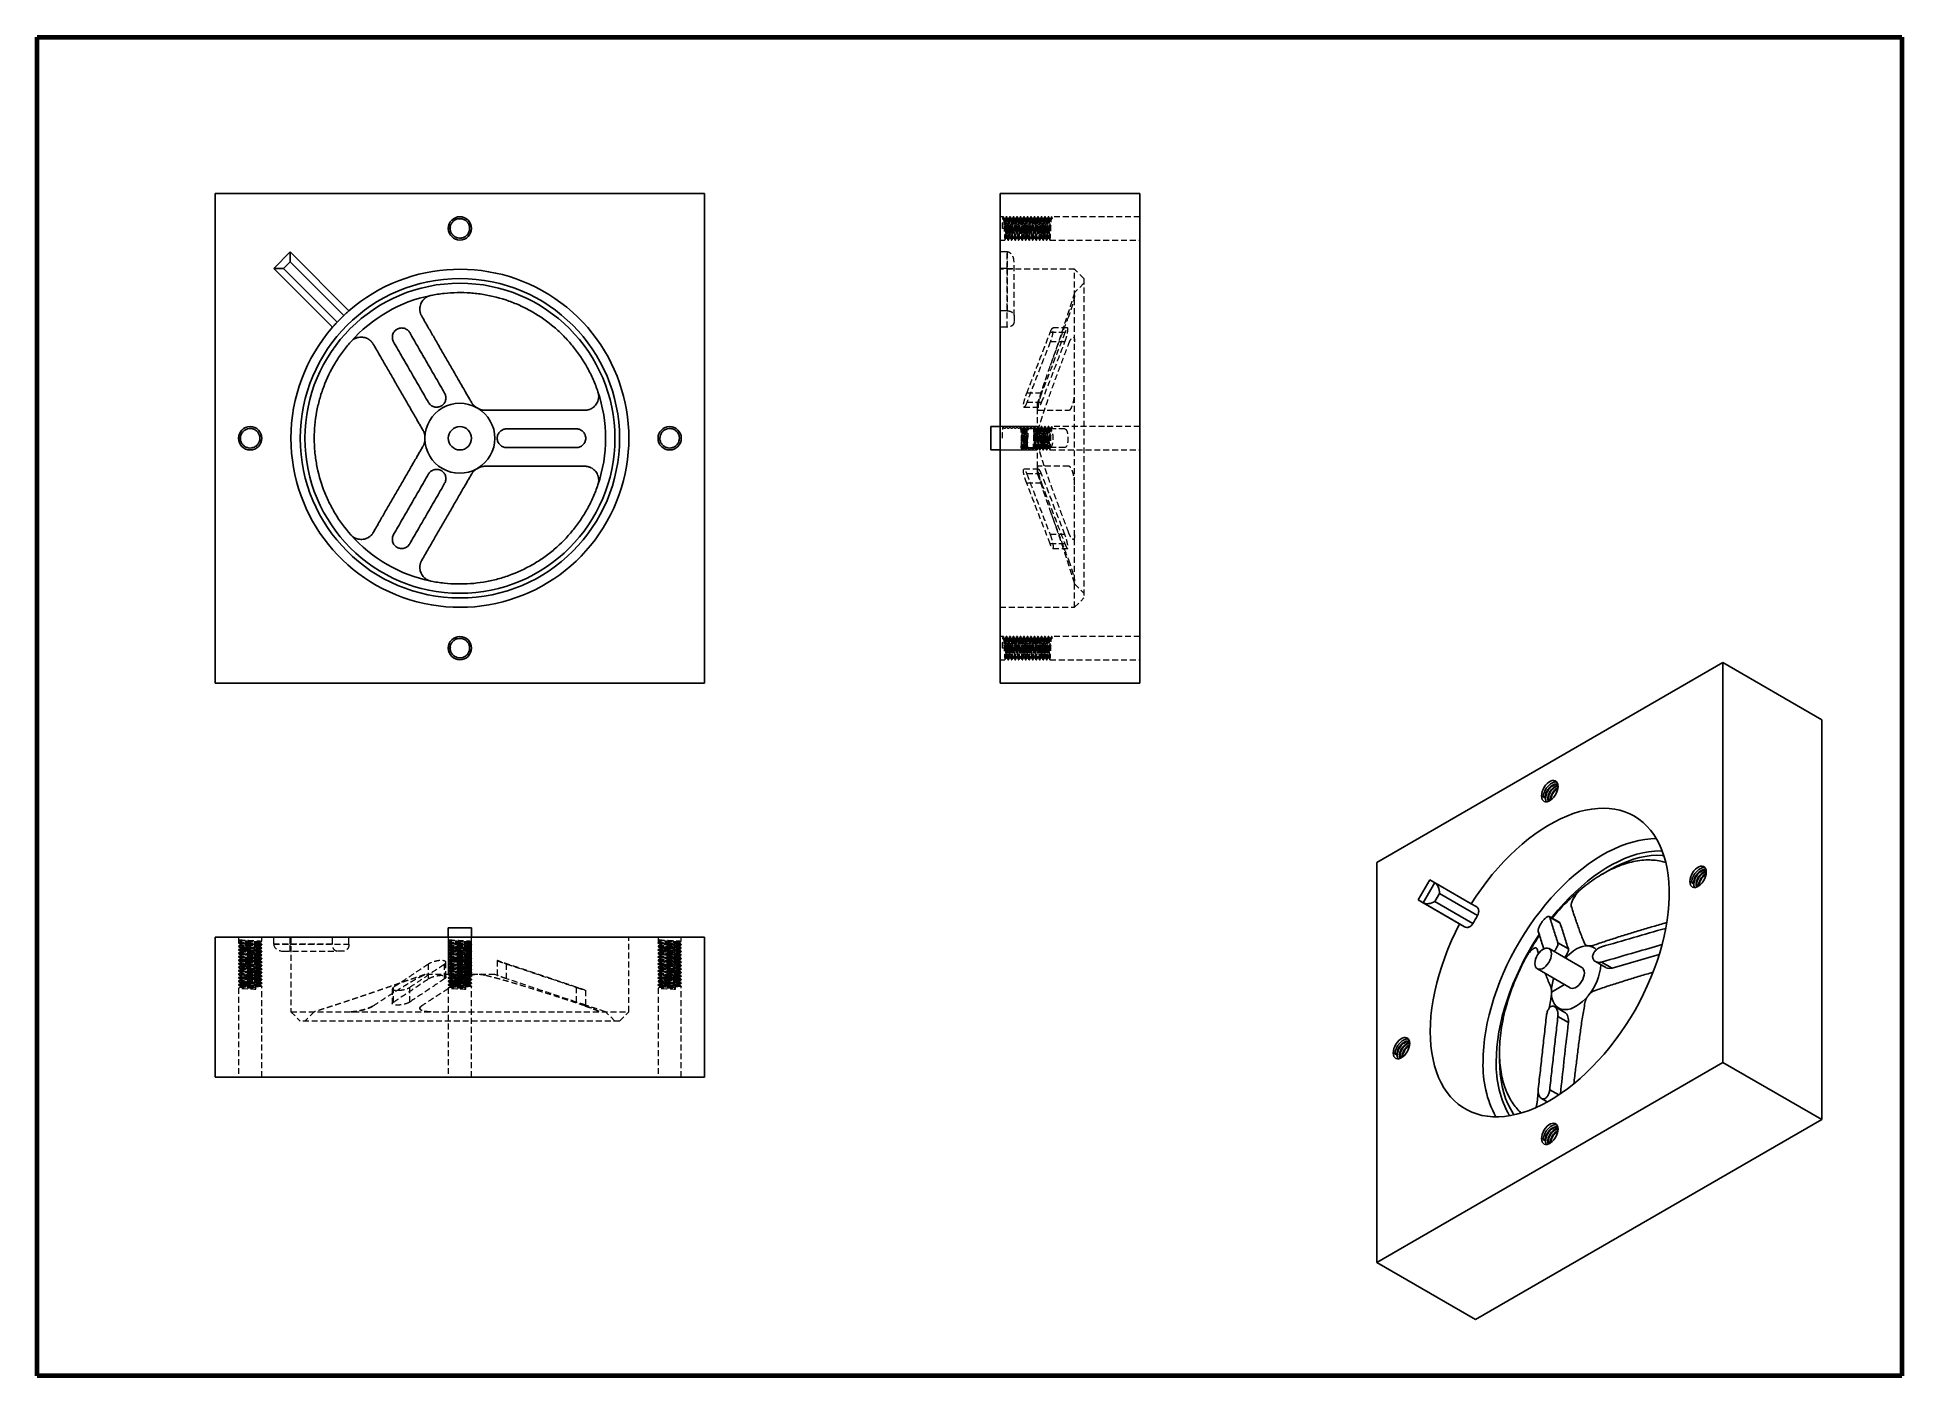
# Model space of a CAD drawing. Header units: millimetres. Extents: x 15 to 415, y 5 to 292.
import ezdxf

# ---------------------------------------------------------------- set-up
doc = ezdxf.new("R2010")
doc.units = ezdxf.units.MM
doc.linetypes.add('HIDDEN', pattern=[1.905, 1.27, -0.635])

msp = doc.modelspace()

# ---------------------------------------------------------------- linework, layer by layer
at = {"color": 7, "linetype": 'Continuous', "lineweight": 70}
for p, q in [((15, 5), (15, 292)), ((15, 292), (415, 292)), ((415, 292), (415, 5)), ((415, 5), (15, 5))]:
    msp.add_line(p, q, dxfattribs=at)
at = {"color": 7, "linetype": 'Continuous', "lineweight": 25}
for p, q in [((53.17, 258.52), (158.17, 258.52)), ((53.17, 153.52), (53.17, 258.52)), ((158.17, 258.52), (158.17, 153.52)), ((221.55, 258.52), (221.55, 153.52)), ((251.55, 258.52), (221.55, 258.52)), ((251.55, 153.52), (251.55, 258.52)), ((106.65, 252.86), (106.72, 252.83)), ((103.58, 251.02), (103.17, 251.02)), ((69.25, 245.97), (65.72, 242.43)), ((81.87, 233.36), (69.25, 245.97)), ((69.25, 243.85), (69.25, 245.97)), ((65.72, 242.43), (78.33, 229.82)), ((65.72, 242.43), (67.84, 242.43)), ((69.25, 243.85), (67.84, 242.43)), ((67.84, 242.43), (79.34, 230.93)), ((80.75, 232.35), (69.25, 243.85)), ((221.55, 208.52), (219.55, 208.52)), ((219.55, 203.52), (219.55, 208.52)), ((58.58, 206.02), (58.17, 206.02)), ((61.65, 207.86), (61.72, 207.83)), ((148.58, 206.02), (148.17, 206.02)), ((151.65, 207.86), (151.72, 207.83)), ((219.55, 203.52), (221.55, 203.52)), ((103.58, 161.02), (103.17, 161.02)), ((106.65, 162.86), (106.72, 162.83)), ((302.37, 115.04), (376.62, 157.9)), ((376.62, 157.9), (376.62, 72.16)), ((397.83, 145.65), (376.62, 157.9)), ((158.17, 153.52), (53.17, 153.52)), ((251.55, 153.52), (221.55, 153.52)), ((397.83, 59.92), (397.83, 145.65)), ((338.53, 129.19), (338.08, 129.12)), ((338.08, 129.12), (338.54, 128.85)), ((338.66, 129.11), (338.53, 129.19)), ((338.54, 128.85), (338.66, 129.11)), ((339.71, 128.46), (339.76, 128.71)), ((302.37, 29.3), (302.37, 115.04)), ((352.22, 113.4), (350.8, 112.58)), ((313.74, 111.36), (311.24, 107.03)), ((322.66, 106.21), (313.74, 111.36)), ((315.86, 108.4), (314.86, 106.67)), ((324, 103.7), (315.86, 108.4)), ((370.35, 110.82), (369.9, 110.75)), ((369.9, 110.75), (370.36, 110.48)), ((370.48, 110.74), (370.35, 110.82)), ((370.36, 110.48), (370.48, 110.74)), ((371.53, 110.08), (371.58, 110.34)), ((311.24, 107.03), (320.16, 101.88)), ((312.3, 106.41), (311.24, 107.03)), ((321.22, 101.26), (312.3, 106.41)), ((314.86, 106.67), (323, 101.97)), ((323.72, 105.6), (322.66, 106.21)), ((103.17, 101.03), (103.17, 99.03)), ((103.17, 101.03), (108.17, 101.03)), ((108.17, 99.03), (108.17, 101.03)), ((321.22, 101.26), (320.16, 101.88)), ((341.62, 102.16), (339.38, 103.45)), ((341.72, 102.02), (339.48, 103.31)), ((158.17, 99.03), (53.17, 99.03)), ((53.17, 69.03), (53.17, 99.03)), ((158.17, 69.03), (158.17, 99.03)), ((336.76, 96.49), (337.09, 95.49)), ((346.4, 92.5), (339.33, 96.58)), ((343.48, 96.52), (341.24, 97.81)), ((336.83, 92.25), (343.9, 88.17)), ((349.27, 93.81), (351.51, 92.52)), ((352.86, 92.41), (350.62, 93.7)), ((362.96, 95.32), (352.86, 92.41)), ((339.7, 85.66), (339.38, 83.81)), ((342.76, 82.87), (340.52, 84.16)), ((343.48, 80.74), (341.24, 82.03)), ((376.62, 72.16), (302.37, 29.3)), ((306.71, 74.08), (306.26, 74.01)), ((306.26, 74.01), (306.72, 73.74)), ((306.84, 74), (306.71, 74.08)), ((306.72, 73.74), (306.84, 74)), ((307.89, 73.35), (307.94, 73.6)), ((328.71, 74.31), (328.71, 72.68)), ((397.83, 59.92), (376.62, 72.16)), ((53.17, 69.03), (158.17, 69.03)), ((337.03, 65.84), (336.76, 63.52)), ((337.7, 64.44), (338.97, 63.71)), ((323.58, 17.06), (397.83, 59.92)), ((338.53, 55.7), (338.08, 55.63)), ((338.08, 55.63), (338.54, 55.36)), ((338.66, 55.62), (338.53, 55.7)), ((338.54, 55.36), (338.66, 55.62)), ((339.71, 54.97), (339.76, 55.23)), ((323.58, 17.06), (302.37, 29.3))]:
    msp.add_line(p, q, dxfattribs=at)
at = {"color": 7, "linetype": 'HIDDEN', "lineweight": 18}
for p, q in [((222.24, 253.52), (221.55, 253.52)), ((222.66, 253.11), (222.47, 253.11)), ((222.99, 253.52), (222.89, 253.52)), ((223.41, 253.11), (223.22, 253.11)), ((223.74, 253.52), (223.64, 253.52)), ((224.16, 253.11), (223.97, 253.11)), ((224.49, 253.52), (224.39, 253.52)), ((224.49, 253.5), (224.49, 253.51)), ((224.91, 253.11), (224.72, 253.11)), ((225.24, 253.52), (225.14, 253.52)), ((225.66, 253.11), (225.47, 253.11)), ((225.99, 253.52), (225.89, 253.52)), ((226.41, 253.11), (226.22, 253.11)), ((226.74, 253.52), (226.64, 253.52)), ((227.16, 253.11), (226.97, 253.11)), ((227.49, 253.52), (227.39, 253.52)), ((227.91, 253.11), (227.72, 253.11)), ((228.24, 253.52), (228.14, 253.52)), ((228.24, 253.5), (228.24, 253.51)), ((228.66, 253.11), (228.47, 253.11)), ((228.99, 253.52), (228.89, 253.52)), ((229.41, 253.11), (229.22, 253.11)), ((229.74, 253.52), (229.64, 253.52)), ((230.16, 253.11), (229.97, 253.11)), ((230.49, 253.52), (230.39, 253.52)), ((230.91, 253.11), (230.72, 253.11)), ((231.24, 253.52), (231.14, 253.52)), ((231.66, 253.11), (231.47, 253.11)), ((231.99, 253.52), (231.89, 253.52)), ((232.71, 253.18), (232.05, 253.18)), ((232.05, 253.18), (232.28, 252.83)), ((232.41, 253.11), (232.22, 253.11)), ((232.28, 252.83), (232.47, 252.83)), ((232.47, 252.83), (232.71, 253.18)), ((251.55, 253.52), (232.64, 253.52)), ((221.55, 248.52), (222.61, 248.52)), ((222.28, 251.02), (222.05, 251.02)), ((222.47, 251.02), (222.28, 251.02)), ((222.71, 251.02), (222.47, 251.02)), ((222.85, 248.92), (223.03, 248.92)), ((223.27, 248.52), (223.36, 248.52)), ((223.6, 248.92), (223.78, 248.92)), ((224.02, 248.52), (224.11, 248.52)), ((224.35, 248.92), (224.53, 248.92)), ((224.77, 248.52), (224.86, 248.52)), ((225.1, 248.92), (225.28, 248.92)), ((225.52, 248.52), (225.61, 248.52)), ((225.85, 248.92), (226.03, 248.92)), ((226.27, 248.52), (226.36, 248.52)), ((226.6, 248.92), (226.78, 248.92)), ((227.02, 248.52), (227.11, 248.52)), ((227.35, 248.92), (227.53, 248.92)), ((227.77, 248.52), (227.86, 248.52)), ((228.1, 248.92), (228.28, 248.92)), ((228.52, 248.52), (228.61, 248.52)), ((228.85, 248.92), (229.03, 248.92)), ((229.27, 248.52), (229.36, 248.52)), ((229.6, 248.92), (229.78, 248.92)), ((230.02, 248.52), (230.11, 248.52)), ((230.35, 248.92), (230.53, 248.92)), ((230.77, 248.52), (230.86, 248.52)), ((231.1, 248.92), (231.28, 248.92)), ((231.52, 248.52), (231.61, 248.52)), ((231.85, 248.92), (232.03, 248.92)), ((232.27, 248.52), (251.55, 248.52)), ((223.05, 245.97), (221.55, 245.97)), ((223.05, 245.97), (223.05, 233.36)), ((223.05, 242.43), (223.05, 245.97)), ((223.05, 242.43), (221.55, 242.43)), ((237.55, 242.27), (221.55, 242.27)), ((223.05, 229.82), (223.05, 242.43)), ((223.05, 242.43), (224.55, 242.43)), ((224.55, 232.35), (224.55, 243.85)), ((237.55, 169.77), (237.55, 242.27)), ((239.55, 240.27), (237.55, 242.27)), ((239.55, 240.27), (239.55, 171.77)), ((239.55, 239.27), (237.54, 237.26)), ((223.05, 233.36), (221.55, 233.36)), ((224.55, 232.35), (224.55, 230.93)), ((223.05, 229.82), (221.55, 229.82)), ((235.47, 228.67), (232.31, 228.67)), ((236.03, 229.67), (232.87, 229.67)), ((235.47, 226.67), (232.31, 226.67)), ((231.07, 218.02), (229.55, 213.52)), ((226.67, 212.68), (229.83, 212.68)), ((230.46, 215.68), (227.29, 215.68)), ((230.46, 213.68), (227.29, 213.68)), ((229.55, 213.52), (229.55, 212.58)), ((229.55, 212.45), (229.55, 199.59)), ((222.24, 208.52), (221.55, 208.52)), ((222.89, 208.52), (222.24, 208.52)), ((222.66, 208.11), (222.47, 208.11)), ((222.99, 208.52), (222.89, 208.52)), ((223.64, 208.52), (222.99, 208.52)), ((223.41, 208.11), (223.22, 208.11)), ((223.74, 208.52), (223.64, 208.52)), ((224.39, 208.52), (223.74, 208.52)), ((224.16, 208.11), (223.97, 208.11)), ((224.49, 208.52), (224.39, 208.52)), ((225.14, 208.52), (224.49, 208.52)), ((224.49, 208.5), (224.49, 208.51)), ((224.91, 208.11), (224.72, 208.11)), ((225.24, 208.52), (225.14, 208.52)), ((225.89, 208.52), (225.24, 208.52)), ((225.66, 208.11), (225.47, 208.11)), ((225.99, 208.52), (225.89, 208.52)), ((226.64, 208.52), (225.99, 208.52)), ((226.41, 208.11), (226.22, 208.11)), ((226.74, 208.52), (226.64, 208.52)), ((227.39, 208.52), (226.74, 208.52)), ((227.16, 208.11), (226.97, 208.11)), ((227.49, 208.52), (227.39, 208.52)), ((228.14, 208.52), (227.49, 208.52)), ((227.91, 208.11), (227.72, 208.11)), ((228.24, 208.52), (228.14, 208.52)), ((228.89, 208.52), (228.24, 208.52)), ((228.24, 208.5), (228.24, 208.51)), ((228.66, 208.11), (228.47, 208.11)), ((228.99, 208.52), (228.89, 208.52)), ((229.55, 208.52), (228.99, 208.52)), ((229.41, 208.11), (229.22, 208.11)), ((229.74, 208.52), (229.64, 208.52)), ((230.16, 208.11), (229.97, 208.11)), ((230.49, 208.52), (230.39, 208.52)), ((230.91, 208.11), (230.72, 208.11)), ((231.24, 208.52), (231.14, 208.52)), ((231.66, 208.11), (231.47, 208.11)), ((231.99, 208.52), (231.89, 208.52)), ((232.71, 208.18), (232.05, 208.18)), ((232.05, 208.18), (232.28, 207.83)), ((232.41, 208.11), (232.22, 208.11)), ((235.47, 208.02), (232.31, 208.02)), ((232.47, 207.83), (232.71, 208.18)), ((232.47, 207.83), (232.71, 208.18)), ((251.55, 208.52), (232.64, 208.52)), ((232.28, 207.83), (232.47, 207.83)), ((235.47, 204.02), (232.31, 204.02)), ((221.55, 203.52), (222.61, 203.52)), ((222.61, 203.52), (223.27, 203.52)), ((223.27, 203.52), (223.36, 203.52)), ((223.36, 203.52), (224.02, 203.52)), ((224.02, 203.52), (224.11, 203.52)), ((224.11, 203.52), (224.77, 203.52)), ((224.77, 203.52), (224.86, 203.52)), ((224.86, 203.52), (225.52, 203.52)), ((225.52, 203.52), (225.61, 203.52)), ((225.61, 203.52), (226.27, 203.52)), ((226.27, 203.52), (226.36, 203.52)), ((226.36, 203.52), (227.02, 203.52)), ((226.6, 203.92), (226.78, 203.92)), ((227.02, 203.52), (227.11, 203.52)), ((227.11, 203.52), (227.77, 203.52)), ((227.35, 203.92), (227.53, 203.92)), ((227.77, 203.52), (227.86, 203.52)), ((227.86, 203.52), (228.52, 203.52)), ((228.1, 203.92), (228.28, 203.92)), ((228.52, 203.52), (228.61, 203.52)), ((228.61, 203.52), (229.27, 203.52)), ((228.85, 203.92), (229.03, 203.92)), ((229.27, 203.52), (229.36, 203.52)), ((229.36, 203.52), (229.55, 203.52)), ((229.6, 203.92), (229.78, 203.92)), ((230.02, 203.52), (230.11, 203.52)), ((230.35, 203.92), (230.53, 203.92)), ((230.77, 203.52), (230.86, 203.52)), ((231.1, 203.92), (231.28, 203.92)), ((231.52, 203.52), (231.61, 203.52)), ((231.85, 203.92), (232.03, 203.92)), ((232.27, 203.52), (251.55, 203.52)), ((229.83, 199.36), (226.67, 199.36)), ((230.46, 198.36), (227.29, 198.36)), ((230.46, 196.36), (227.29, 196.36)), ((229.55, 199.46), (229.55, 198.52)), ((229.55, 198.52), (231.07, 194.01)), ((235.47, 185.37), (232.31, 185.37)), ((235.47, 183.37), (232.31, 183.37)), ((232.87, 182.37), (236.03, 182.37)), ((237.54, 174.78), (239.55, 172.77)), ((221.55, 169.77), (237.55, 169.77)), ((237.55, 169.77), (239.55, 171.77)), ((222.24, 163.52), (221.55, 163.52)), ((222.28, 161.02), (222.05, 161.02)), ((222.47, 161.02), (222.28, 161.02)), ((222.66, 163.11), (222.47, 163.11)), ((222.71, 161.02), (222.47, 161.02)), ((222.99, 163.52), (222.89, 163.52)), ((223.41, 163.11), (223.22, 163.11)), ((223.74, 163.52), (223.64, 163.52)), ((224.16, 163.11), (223.97, 163.11)), ((224.49, 163.52), (224.39, 163.52)), ((224.49, 163.5), (224.49, 163.51)), ((224.91, 163.11), (224.72, 163.11)), ((225.24, 163.52), (225.14, 163.52)), ((225.66, 163.11), (225.47, 163.11)), ((225.99, 163.52), (225.89, 163.52)), ((226.41, 163.11), (226.22, 163.11)), ((226.74, 163.52), (226.64, 163.52)), ((227.16, 163.11), (226.97, 163.11)), ((227.49, 163.52), (227.39, 163.52)), ((227.91, 163.11), (227.72, 163.11)), ((228.24, 163.52), (228.14, 163.52)), ((228.24, 163.5), (228.24, 163.51)), ((228.66, 163.11), (228.47, 163.11)), ((228.99, 163.52), (228.89, 163.52)), ((229.41, 163.11), (229.22, 163.11)), ((229.74, 163.52), (229.64, 163.52)), ((230.16, 163.11), (229.97, 163.11)), ((230.49, 163.52), (230.39, 163.52)), ((230.91, 163.11), (230.72, 163.11)), ((231.24, 163.52), (231.14, 163.52)), ((231.66, 163.11), (231.47, 163.11)), ((231.99, 163.52), (231.89, 163.52)), ((232.71, 163.18), (232.05, 163.18)), ((232.05, 163.18), (232.28, 162.83)), ((232.41, 163.11), (232.22, 163.11)), ((232.28, 162.83), (232.47, 162.83)), ((232.47, 162.83), (232.71, 163.18)), ((251.55, 163.52), (232.64, 163.52)), ((221.55, 158.52), (222.61, 158.52)), ((222.85, 158.92), (223.03, 158.92)), ((223.27, 158.52), (223.36, 158.52)), ((223.6, 158.92), (223.78, 158.92)), ((224.02, 158.52), (224.11, 158.52)), ((224.35, 158.92), (224.53, 158.92)), ((224.77, 158.52), (224.86, 158.52)), ((225.1, 158.92), (225.28, 158.92)), ((225.52, 158.52), (225.61, 158.52)), ((225.85, 158.92), (226.03, 158.92)), ((226.27, 158.52), (226.36, 158.52)), ((226.6, 158.92), (226.78, 158.92)), ((227.02, 158.52), (227.11, 158.52)), ((227.35, 158.92), (227.53, 158.92)), ((227.77, 158.52), (227.86, 158.52)), ((228.1, 158.92), (228.28, 158.92)), ((228.52, 158.52), (228.61, 158.52)), ((228.85, 158.92), (229.03, 158.92)), ((229.27, 158.52), (229.36, 158.52)), ((229.6, 158.92), (229.78, 158.92)), ((230.02, 158.52), (230.11, 158.52)), ((230.35, 158.92), (230.53, 158.92)), ((230.77, 158.52), (230.86, 158.52)), ((231.1, 158.92), (231.28, 158.92)), ((231.52, 158.52), (231.61, 158.52)), ((231.85, 158.92), (232.03, 158.92)), ((232.27, 158.52), (251.55, 158.52)), ((58.17, 99.03), (58.17, 98.53)), ((58.17, 98.53), (58.2, 98.52)), ((58.17, 98.53), (58.17, 97.87)), ((58.58, 98.29), (58.17, 98.53)), ((58.17, 97.87), (58.58, 98.11)), ((58.17, 97.87), (58.17, 97.78)), ((58.17, 97.12), (58.17, 97.03)), ((58.17, 96.37), (58.17, 96.28)), ((58.58, 98.29), (58.61, 98.28)), ((58.58, 98.11), (58.58, 98.29)), ((58.58, 97.54), (58.58, 97.36)), ((58.58, 97.54), (58.58, 97.36)), ((58.58, 96.79), (58.58, 96.61)), ((58.58, 96.79), (58.58, 96.61)), ((58.58, 96.04), (58.58, 95.86)), ((58.58, 96.04), (58.58, 95.86)), ((62.76, 97.73), (62.76, 97.92)), ((62.76, 96.98), (62.76, 97.17)), ((62.76, 96.23), (62.76, 96.42)), ((63.17, 98.15), (63.17, 99.03)), ((63.17, 97.4), (63.17, 97.5)), ((63.17, 96.65), (63.17, 96.75)), ((65.72, 97.53), (65.72, 99.03)), ((78.33, 97.53), (65.72, 97.53)), ((65.72, 97.53), (69.25, 97.53)), ((67.84, 96.03), (79.34, 96.03)), ((69.25, 97.53), (69.25, 99.03)), ((69.25, 96.03), (69.25, 97.53)), ((69.25, 97.53), (81.87, 97.53)), ((69.42, 99.03), (69.42, 83.03)), ((78.33, 97.53), (78.33, 99.03)), ((80.75, 96.03), (79.34, 96.03)), ((81.87, 97.53), (81.87, 99.03)), ((103.17, 99.03), (103.17, 98.53)), ((103.17, 98.53), (103.2, 98.52)), ((103.17, 98.53), (103.17, 97.87)), ((103.58, 98.29), (103.17, 98.53)), ((103.17, 97.87), (103.58, 98.11)), ((103.17, 97.87), (103.17, 97.78)), ((103.17, 97.78), (103.17, 97.12)), ((103.17, 97.12), (103.17, 97.03)), ((103.17, 97.03), (103.2, 97.02)), ((103.17, 97.03), (103.17, 96.37)), ((103.17, 96.37), (103.17, 96.28)), ((103.17, 96.28), (103.17, 95.62)), ((103.58, 98.29), (103.61, 98.28)), ((103.58, 98.11), (103.58, 98.29)), ((103.58, 97.54), (103.58, 97.36)), ((103.58, 97.54), (103.58, 97.36)), ((103.58, 96.79), (103.58, 96.61)), ((103.58, 96.79), (103.58, 96.61)), ((103.58, 96.04), (103.58, 95.86)), ((103.58, 96.04), (103.58, 95.86)), ((107.76, 97.73), (107.76, 97.92)), ((107.76, 96.98), (107.76, 97.17)), ((107.76, 96.23), (107.76, 96.42)), ((108.17, 98.15), (108.17, 99.03)), ((108.17, 97.5), (108.17, 98.15)), ((108.17, 97.4), (108.17, 97.5)), ((108.17, 96.75), (108.17, 97.4)), ((108.17, 96.65), (108.17, 96.75)), ((108.17, 96), (108.17, 96.65)), ((141.92, 83.03), (141.92, 99.03)), ((148.17, 99.03), (148.17, 98.53)), ((148.17, 98.53), (148.2, 98.52)), ((148.17, 98.53), (148.17, 97.87)), ((148.58, 98.29), (148.17, 98.53)), ((148.17, 97.87), (148.58, 98.11)), ((148.17, 97.87), (148.17, 97.78)), ((148.17, 97.12), (148.17, 97.03)), ((148.17, 96.37), (148.17, 96.28)), ((148.58, 98.29), (148.61, 98.28)), ((148.58, 98.11), (148.58, 98.29)), ((148.58, 97.54), (148.58, 97.36)), ((148.58, 97.54), (148.58, 97.36)), ((148.58, 96.79), (148.58, 96.61)), ((148.58, 96.79), (148.58, 96.61)), ((148.58, 96.04), (148.58, 95.86)), ((148.58, 96.04), (148.58, 95.86)), ((152.76, 97.73), (152.76, 97.92)), ((152.76, 96.98), (152.76, 97.17)), ((152.76, 96.23), (152.76, 96.42)), ((153.17, 98.15), (153.17, 99.03)), ((153.17, 97.4), (153.17, 97.5)), ((153.17, 96.65), (153.17, 96.75)), ((58.17, 95.62), (58.17, 95.53)), ((58.17, 94.87), (58.17, 94.78)), ((58.17, 94.12), (58.17, 94.03)), ((58.17, 93.37), (58.17, 93.28)), ((58.17, 92.62), (58.17, 92.53)), ((58.58, 95.29), (58.58, 95.11)), ((58.58, 95.29), (58.58, 95.11)), ((58.58, 94.54), (58.58, 94.36)), ((58.58, 94.54), (58.58, 94.36)), ((58.58, 93.79), (58.58, 93.61)), ((58.58, 93.79), (58.58, 93.61)), ((58.58, 93.04), (58.58, 92.86)), ((58.58, 93.04), (58.58, 92.86)), ((58.58, 92.29), (58.58, 92.11)), ((58.58, 92.29), (58.58, 92.11)), ((62.76, 95.48), (62.76, 95.67)), ((62.76, 94.73), (62.76, 94.92)), ((62.76, 93.98), (62.76, 94.17)), ((62.76, 93.23), (62.76, 93.42)), ((62.76, 92.48), (62.76, 92.67)), ((63.17, 95.9), (63.17, 96)), ((63.17, 95.15), (63.17, 95.25)), ((63.17, 94.4), (63.17, 94.5)), ((63.17, 93.65), (63.17, 93.75)), ((63.17, 92.9), (63.17, 93)), ((63.17, 92.15), (63.17, 92.25)), ((98.94, 90.12), (98.94, 93.28)), ((102.4, 90.12), (102.4, 93.28)), ((102.67, 90.46), (102.67, 93.63)), ((102.67, 93.63), (102.67, 93.63)), ((103.17, 95.62), (103.17, 95.53)), ((103.17, 95.53), (103.17, 94.87)), ((103.17, 94.87), (103.17, 94.78)), ((103.17, 94.78), (103.17, 94.12)), ((103.17, 94.12), (103.17, 94.03)), ((103.17, 94.03), (103.17, 93.37)), ((103.17, 93.37), (103.17, 93.28)), ((103.17, 93.28), (103.17, 92.62)), ((103.17, 92.62), (103.17, 92.53)), ((103.17, 92.53), (103.2, 92.52)), ((103.17, 92.53), (103.17, 91.87)), ((103.58, 95.29), (103.58, 95.11)), ((103.58, 95.29), (103.58, 95.11)), ((103.58, 94.54), (103.58, 94.36)), ((103.58, 94.54), (103.58, 94.36)), ((103.58, 93.79), (103.58, 93.61)), ((103.58, 93.79), (103.58, 93.61)), ((103.58, 93.04), (103.58, 92.86)), ((103.58, 93.04), (103.58, 92.86)), ((103.58, 92.29), (103.58, 92.11)), ((103.58, 92.29), (103.58, 92.11)), ((107.76, 95.48), (107.76, 95.67)), ((107.76, 94.73), (107.76, 94.92)), ((107.76, 93.98), (107.76, 94.17)), ((107.76, 93.23), (107.76, 93.42)), ((107.76, 92.48), (107.76, 92.67)), ((108.17, 95.9), (108.17, 96)), ((108.17, 95.25), (108.17, 95.9)), ((108.17, 95.15), (108.17, 95.25)), ((108.17, 94.5), (108.17, 95.15)), ((108.17, 94.4), (108.17, 94.5)), ((108.17, 93.75), (108.17, 94.4)), ((108.17, 93.65), (108.17, 93.75)), ((108.17, 93), (108.17, 93.65)), ((108.17, 92.9), (108.17, 93)), ((108.17, 92.25), (108.17, 92.9)), ((108.17, 92.15), (108.17, 92.25)), ((108.17, 91.5), (108.17, 92.15)), ((113.67, 94.01), (113.67, 90.85)), ((115.67, 93.28), (115.2, 93.44)), ((115.67, 90.12), (115.67, 93.28)), ((148.17, 95.62), (148.17, 95.53)), ((148.17, 94.87), (148.17, 94.78)), ((148.17, 94.12), (148.17, 94.03)), ((148.17, 93.37), (148.17, 93.28)), ((148.17, 92.62), (148.17, 92.53)), ((148.58, 95.29), (148.58, 95.11)), ((148.58, 95.29), (148.58, 95.11)), ((148.58, 94.54), (148.58, 94.36)), ((148.58, 94.54), (148.58, 94.36)), ((148.58, 93.79), (148.58, 93.61)), ((148.58, 93.79), (148.58, 93.61)), ((148.58, 93.04), (148.58, 92.86)), ((148.58, 93.04), (148.58, 92.86)), ((148.58, 92.29), (148.58, 92.11)), ((148.58, 92.29), (148.58, 92.11)), ((152.76, 95.48), (152.76, 95.67)), ((152.76, 94.73), (152.76, 94.92)), ((152.76, 93.98), (152.76, 94.17)), ((152.76, 93.23), (152.76, 93.42)), ((152.76, 92.48), (152.76, 92.67)), ((153.17, 95.9), (153.17, 96)), ((153.17, 95.15), (153.17, 95.25)), ((153.17, 94.4), (153.17, 94.5)), ((153.17, 93.65), (153.17, 93.75)), ((153.17, 92.9), (153.17, 93)), ((153.17, 92.15), (153.17, 92.25)), ((58.17, 91.87), (58.17, 91.78)), ((58.17, 91.12), (58.17, 91.03)), ((58.17, 90.37), (58.17, 90.28)), ((58.17, 89.62), (58.17, 89.53)), ((58.17, 88.87), (58.17, 88.78)), ((58.17, 88.12), (58.17, 69.03)), ((58.58, 91.54), (58.58, 91.36)), ((58.58, 91.54), (58.58, 91.36)), ((58.58, 90.79), (58.58, 90.61)), ((58.58, 90.79), (58.58, 90.61)), ((58.58, 90.04), (58.58, 89.86)), ((58.58, 90.04), (58.58, 89.86)), ((58.58, 89.29), (58.58, 89.11)), ((58.58, 89.29), (58.58, 89.11)), ((58.58, 88.54), (58.58, 88.36)), ((58.58, 88.54), (58.58, 88.36)), ((61.92, 88.53), (61.72, 88.29)), ((61.72, 88.29), (61.72, 88.11)), ((61.72, 88.11), (61.92, 87.87)), ((61.92, 87.87), (61.92, 88.53)), ((62.76, 91.73), (62.76, 91.92)), ((62.76, 90.98), (62.76, 91.17)), ((62.76, 90.23), (62.76, 90.42)), ((62.76, 89.48), (62.76, 89.67)), ((62.76, 88.73), (62.76, 88.92)), ((63.17, 91.4), (63.17, 91.5)), ((63.17, 90.65), (63.17, 90.75)), ((63.17, 89.9), (63.17, 90)), ((63.17, 89.15), (63.17, 89.25)), ((63.17, 69.03), (63.17, 88.5)), ((91.44, 85.11), (91.44, 88.27)), ((94.9, 85.11), (94.9, 88.27)), ((109.3, 91.03), (98.17, 91.03)), ((102.67, 90.46), (102.67, 90.46)), ((103.17, 91.87), (103.17, 91.78)), ((103.17, 91.78), (103.17, 91.12)), ((103.17, 91.12), (103.17, 91.03)), ((103.17, 91.03), (103.2, 91.02)), ((103.17, 90.37), (103.17, 90.28)), ((103.17, 89.62), (103.17, 89.53)), ((103.17, 89.53), (103.2, 89.52)), ((103.17, 88.87), (103.17, 88.78)), ((103.17, 88.12), (103.17, 69.03)), ((103.58, 91.54), (103.58, 91.36)), ((103.58, 91.54), (103.58, 91.36)), ((103.58, 90.79), (103.58, 90.61)), ((103.58, 90.79), (103.58, 90.61)), ((103.58, 90.04), (103.58, 89.86)), ((103.58, 90.04), (103.58, 89.86)), ((103.58, 89.29), (103.58, 89.11)), ((103.58, 89.29), (103.58, 89.11)), ((103.58, 88.54), (103.58, 88.36)), ((103.58, 88.54), (103.58, 88.36)), ((106.92, 88.53), (106.72, 88.29)), ((106.72, 88.29), (106.72, 88.11)), ((106.72, 88.29), (106.72, 88.11)), ((106.72, 88.11), (106.92, 87.87)), ((106.72, 88.11), (106.92, 87.87)), ((106.92, 87.87), (106.92, 88.53)), ((107.76, 91.73), (107.76, 91.92)), ((107.76, 90.98), (107.76, 91.17)), ((107.76, 90.23), (107.76, 90.42)), ((107.76, 89.48), (107.76, 89.67)), ((107.76, 88.73), (107.76, 88.92)), ((108.17, 91.4), (108.17, 91.5)), ((108.17, 91.03), (108.17, 91.4)), ((108.17, 90.65), (108.17, 90.75)), ((108.17, 89.9), (108.17, 90)), ((108.17, 89.15), (108.17, 89.25)), ((108.17, 69.03), (108.17, 88.5)), ((113.17, 91.03), (109.53, 91.03)), ((113.7, 90.85), (113.17, 91.03)), ((130.67, 85.11), (130.67, 88.27)), ((130.67, 85.11), (130.67, 88.27)), ((148.17, 91.87), (148.17, 91.78)), ((148.17, 91.12), (148.17, 91.03)), ((148.17, 90.37), (148.17, 90.28)), ((148.17, 89.62), (148.17, 89.53)), ((148.17, 88.87), (148.17, 88.78)), ((148.17, 88.12), (148.17, 69.03)), ((148.58, 91.54), (148.58, 91.36)), ((148.58, 91.54), (148.58, 91.36)), ((148.58, 90.79), (148.58, 90.61)), ((148.58, 90.79), (148.58, 90.61)), ((148.58, 90.04), (148.58, 89.86)), ((148.58, 90.04), (148.58, 89.86)), ((148.58, 89.29), (148.58, 89.11)), ((148.58, 89.29), (148.58, 89.11)), ((148.58, 88.54), (148.58, 88.36)), ((148.58, 88.54), (148.58, 88.36)), ((151.92, 88.53), (151.72, 88.29)), ((151.72, 88.29), (151.72, 88.11)), ((151.72, 88.11), (151.92, 87.87)), ((151.92, 87.87), (151.92, 88.53)), ((152.76, 91.73), (152.76, 91.92)), ((152.76, 90.98), (152.76, 91.17)), ((152.76, 90.23), (152.76, 90.42)), ((152.76, 89.48), (152.76, 89.67)), ((152.76, 88.73), (152.76, 88.92)), ((153.17, 91.4), (153.17, 91.5)), ((153.17, 90.65), (153.17, 90.75)), ((153.17, 89.9), (153.17, 90)), ((153.17, 89.15), (153.17, 89.25)), ((153.17, 69.03), (153.17, 88.5)), ((91.17, 87.95), (91.17, 84.78)), ((136.92, 83.03), (132.64, 84.47)), ((132.67, 84.46), (132.67, 87.63)), ((69.42, 83.03), (141.92, 83.03)), ((69.42, 83.03), (71.42, 81.03)), ((139.92, 81.03), (71.42, 81.03)), ((74.42, 83.03), (72.42, 81.03)), ((138.92, 81.03), (136.92, 83.03)), ((139.92, 81.03), (141.92, 83.03))]:
    msp.add_line(p, q, dxfattribs=at)
at = {"color": 8, "linetype": 'Continuous', "lineweight": 25}
for p, q in [((312.3, 106.41), (314.8, 110.74)), ((339.85, 87.27), (342.65, 88.89)), ((341.42, 65.2), (339.48, 66.32))]:
    msp.add_line(p, q, dxfattribs=at)
at = {"color": 7, "linetype": 'HIDDEN', "lineweight": 18, "flags": 128}
for points in [[(231.62, 203.56), (231.64, 203.56), (231.68, 203.85), (231.71, 204.37), (231.75, 205.06), (231.8, 206.02), (231.84, 206.82), (231.88, 207.54), (231.92, 208.09), (231.96, 208.43), (231.99, 208.51), (232.03, 208.33), (232.05, 208.18), (232.05, 208.18)], [(63.14, 97.39), (63.15, 97.39), (62.91, 97.35), (62.44, 97.31), (61.78, 97.27), (60.99, 97.23), (60.19, 97.19), (59.42, 97.15), (58.79, 97.11), (58.36, 97.07), (58.17, 97.03), (58.3, 96.99), (58.69, 96.95), (59.28, 96.91), (60.03, 96.87), (60.83, 96.83), (61.63, 96.79), (62.32, 96.75), (62.83, 96.72), (63.12, 96.68), (63.12, 96.68)], [(62.73, 96.24), (62.76, 96.23), (62.65, 96.19), (62.33, 96.15), (61.84, 96.11), (61.21, 96.07), (60.54, 96.04), (59.87, 96), (59.29, 95.96), (58.86, 95.92), (58.61, 95.88), (58.59, 95.84), (58.79, 95.8), (59.19, 95.76), (59.74, 95.72), (60.4, 95.68), (61.07, 95.65), (61.72, 95.61), (62.24, 95.57), (62.6, 95.53), (62.76, 95.49), (62.76, 95.49)], [(108.14, 97.39), (108.15, 97.39), (107.91, 97.35), (107.44, 97.31), (106.78, 97.27), (105.99, 97.23), (105.19, 97.19), (104.42, 97.15), (103.79, 97.11), (103.36, 97.07), (103.17, 97.03), (103.3, 96.99), (103.69, 96.95), (104.28, 96.91), (105.03, 96.87), (105.83, 96.83), (106.63, 96.79), (107.32, 96.75), (107.83, 96.72), (108.12, 96.68), (108.12, 96.68)], [(107.73, 96.24), (107.76, 96.23), (107.65, 96.19), (107.33, 96.15), (106.84, 96.11), (106.21, 96.07), (105.54, 96.04), (104.87, 96), (104.29, 95.96), (103.86, 95.92), (103.61, 95.88), (103.59, 95.84), (103.79, 95.8), (104.19, 95.76), (104.74, 95.72), (105.4, 95.68), (106.07, 95.65), (106.72, 95.61), (107.24, 95.57), (107.6, 95.53), (107.76, 95.49), (107.76, 95.49)], [(153.14, 97.39), (153.15, 97.39), (152.91, 97.35), (152.44, 97.31), (151.78, 97.27), (150.99, 97.23), (150.19, 97.19), (149.42, 97.15), (148.79, 97.11), (148.36, 97.07), (148.17, 97.03), (148.3, 96.99), (148.69, 96.95), (149.28, 96.91), (150.03, 96.87), (150.83, 96.83), (151.63, 96.79), (152.32, 96.75), (152.83, 96.72), (153.12, 96.68), (153.12, 96.68)], [(152.74, 97.73), (152.75, 97.72), (152.55, 97.68), (152.15, 97.64), (151.6, 97.6), (150.94, 97.56), (150.26, 97.52), (149.62, 97.48), (149.1, 97.44), (148.73, 97.4), (148.58, 97.36), (148.65, 97.33), (148.93, 97.28), (149.39, 97.25), (150, 97.21), (150.67, 97.17), (151.34, 97.13), (151.95, 97.09), (152.41, 97.05), (152.69, 97.01), (152.69, 97.01)], [(152.73, 96.24), (152.76, 96.23), (152.65, 96.19), (152.33, 96.15), (151.84, 96.11), (151.21, 96.07), (150.54, 96.04), (149.87, 96), (149.29, 95.96), (148.86, 95.92), (148.61, 95.88), (148.59, 95.84), (148.79, 95.8), (149.19, 95.76), (149.74, 95.72), (150.4, 95.68), (151.07, 95.65), (151.72, 95.61), (152.24, 95.57), (152.6, 95.53), (152.76, 95.49), (152.76, 95.49)], [(63.14, 92.89), (63.15, 92.89), (62.91, 92.85), (62.44, 92.81), (61.78, 92.77), (60.99, 92.73), (60.19, 92.69), (59.42, 92.65), (58.79, 92.61), (58.36, 92.57), (58.17, 92.53), (58.3, 92.49), (58.69, 92.45), (59.28, 92.41), (60.03, 92.37), (60.83, 92.33), (61.63, 92.29), (62.32, 92.25), (62.83, 92.22), (63.12, 92.18), (63.12, 92.18)], [(62.73, 92.49), (62.76, 92.48), (62.65, 92.44), (62.33, 92.4), (61.84, 92.36), (61.21, 92.32), (60.54, 92.29), (59.87, 92.25), (59.29, 92.21), (58.86, 92.17), (58.61, 92.13), (58.59, 92.09), (58.79, 92.05), (59.19, 92.01), (59.74, 91.97), (60.4, 91.93), (61.07, 91.9), (61.72, 91.86), (62.24, 91.82), (62.6, 91.78), (62.76, 91.74), (62.76, 91.74)], [(108.14, 93), (108.15, 92.98), (107.91, 92.94), (107.44, 92.9), (106.78, 92.86), (105.99, 92.82), (105.19, 92.79), (104.42, 92.75), (103.79, 92.71), (103.36, 92.67), (103.17, 92.62), (103.3, 92.58), (103.69, 92.54), (104.28, 92.51), (105.03, 92.46), (105.83, 92.43), (106.63, 92.39), (107.32, 92.35), (107.83, 92.31), (108.12, 92.27), (108.12, 92.27)], [(107.75, 93.23), (107.76, 93.22), (107.6, 93.18), (107.24, 93.14), (106.72, 93.11), (106.08, 93.07), (105.4, 93.03), (104.74, 92.99), (104.19, 92.95), (103.79, 92.91), (103.59, 92.87), (103.61, 92.83), (103.86, 92.79), (104.29, 92.75), (104.87, 92.72), (105.53, 92.68), (106.21, 92.64), (106.83, 92.6), (107.33, 92.56), (107.65, 92.52), (107.65, 92.52)], [(107.73, 92.49), (107.76, 92.48), (107.65, 92.44), (107.33, 92.4), (106.84, 92.36), (106.21, 92.32), (105.54, 92.29), (104.87, 92.25), (104.29, 92.21), (103.86, 92.17), (103.61, 92.13), (103.59, 92.09), (103.79, 92.05), (104.19, 92.01), (104.74, 91.97), (105.4, 91.93), (106.07, 91.9), (106.72, 91.86), (107.24, 91.82), (107.6, 91.78), (107.76, 91.74), (107.76, 91.74)], [(153.14, 92.89), (153.15, 92.89), (152.91, 92.85), (152.44, 92.81), (151.78, 92.77), (150.99, 92.73), (150.19, 92.69), (149.42, 92.65), (148.79, 92.61), (148.36, 92.57), (148.17, 92.53), (148.3, 92.49), (148.69, 92.45), (149.28, 92.41), (150.03, 92.37), (150.83, 92.33), (151.63, 92.29), (152.32, 92.25), (152.83, 92.22), (153.12, 92.18), (153.12, 92.18)], [(152.74, 94.73), (152.72, 94.71), (152.48, 94.67), (152.05, 94.63), (151.47, 94.59), (150.8, 94.55), (150.13, 94.51), (149.5, 94.47), (149.01, 94.43), (148.69, 94.39), (148.58, 94.36), (148.69, 94.32), (149.01, 94.28), (149.5, 94.24), (150.13, 94.2), (150.8, 94.16), (151.47, 94.12), (152.05, 94.08), (152.48, 94.04), (152.72, 94), (152.72, 94)], [(152.74, 93.98), (152.75, 93.97), (152.55, 93.93), (152.15, 93.89), (151.6, 93.85), (150.94, 93.81), (150.27, 93.77), (149.62, 93.73), (149.1, 93.69), (148.74, 93.65), (148.58, 93.61), (148.65, 93.58), (148.93, 93.53), (149.39, 93.5), (150, 93.46), (150.67, 93.42), (151.34, 93.38), (151.95, 93.34), (152.41, 93.3), (152.69, 93.26), (152.69, 93.26)], [(152.73, 92.49), (152.76, 92.48), (152.65, 92.44), (152.33, 92.4), (151.84, 92.36), (151.21, 92.32), (150.54, 92.29), (149.87, 92.25), (149.29, 92.21), (148.86, 92.17), (148.61, 92.13), (148.59, 92.09), (148.79, 92.05), (149.19, 92.01), (149.74, 91.97), (150.4, 91.93), (151.07, 91.9), (151.72, 91.86), (152.24, 91.82), (152.6, 91.78), (152.76, 91.74), (152.76, 91.74)], [(63.14, 91.39), (63.15, 91.39), (62.91, 91.35), (62.44, 91.31), (61.78, 91.27), (60.99, 91.23), (60.19, 91.19), (59.42, 91.15), (58.79, 91.11), (58.36, 91.07), (58.17, 91.03), (58.3, 90.99), (58.69, 90.95), (59.28, 90.91), (60.03, 90.87), (60.83, 90.83), (61.63, 90.79), (62.32, 90.75), (62.83, 90.72), (63.12, 90.68), (63.12, 90.68)], [(63.14, 89.89), (63.15, 89.89), (62.91, 89.85), (62.44, 89.81), (61.78, 89.77), (60.99, 89.73), (60.19, 89.69), (59.42, 89.65), (58.79, 89.61), (58.36, 89.57), (58.17, 89.53), (58.3, 89.49), (58.69, 89.45), (59.28, 89.41), (60.03, 89.37), (60.83, 89.33), (61.63, 89.29), (62.32, 89.25), (62.83, 89.22), (63.12, 89.18), (63.12, 89.18)], [(63.14, 88.5), (63.15, 88.48), (62.91, 88.44), (62.44, 88.4), (61.78, 88.36), (60.99, 88.32), (60.19, 88.29), (59.42, 88.25), (58.79, 88.21), (58.36, 88.17), (58.17, 88.12), (58.3, 88.08), (58.69, 88.04), (59.28, 88.01), (60.03, 87.96), (60.83, 87.93), (61.63, 87.89), (61.92, 87.87), (61.92, 87.87)], [(62.74, 90.23), (62.75, 90.22), (62.55, 90.18), (62.15, 90.14), (61.6, 90.1), (60.94, 90.06), (60.27, 90.02), (59.62, 89.98), (59.1, 89.94), (58.74, 89.9), (58.58, 89.86), (58.65, 89.83), (58.93, 89.79), (59.39, 89.75), (60, 89.71), (60.67, 89.67), (61.34, 89.63), (61.94, 89.59), (62.41, 89.55), (62.69, 89.51), (62.69, 89.51)], [(62.73, 88.74), (62.76, 88.73), (62.65, 88.69), (62.33, 88.65), (61.84, 88.61), (61.21, 88.57), (60.54, 88.54), (59.87, 88.5), (59.29, 88.46), (58.86, 88.42), (58.62, 88.38), (58.59, 88.34), (58.79, 88.3), (59.19, 88.26), (59.74, 88.22), (60.4, 88.18), (61.07, 88.15), (61.72, 88.11), (61.72, 88.11)], [(108.14, 91.5), (108.15, 91.48), (107.91, 91.44), (107.44, 91.4), (106.78, 91.36), (105.99, 91.32), (105.19, 91.29), (104.42, 91.25), (103.79, 91.21), (103.36, 91.17), (103.17, 91.12), (103.3, 91.08), (103.69, 91.04), (104.28, 91.01), (105.03, 90.96), (105.83, 90.93), (106.63, 90.89), (107.32, 90.85), (107.83, 90.81), (108.12, 90.77), (108.12, 90.77)], [(108.14, 91.39), (108.15, 91.39), (107.91, 91.35), (107.44, 91.31), (106.78, 91.27), (105.99, 91.23), (105.19, 91.19), (104.42, 91.15), (103.79, 91.11), (103.36, 91.07), (103.17, 91.03), (103.3, 90.99), (103.69, 90.95), (104.28, 90.91), (105.03, 90.87), (105.83, 90.83), (106.63, 90.79), (107.32, 90.75), (107.83, 90.72), (108.12, 90.68), (108.12, 90.68)], [(108.14, 90.75), (108.15, 90.73), (107.91, 90.69), (107.44, 90.65), (106.78, 90.61), (105.99, 90.57), (105.19, 90.54), (104.42, 90.5), (103.79, 90.46), (103.36, 90.42), (103.17, 90.37), (103.3, 90.33), (103.69, 90.29), (104.28, 90.26), (105.03, 90.21), (105.83, 90.18), (106.63, 90.14), (107.32, 90.1), (107.83, 90.06), (108.12, 90.02), (108.12, 90.02)], [(108.14, 89.25), (108.15, 89.23), (107.91, 89.19), (107.44, 89.15), (106.78, 89.11), (105.99, 89.07), (105.19, 89.04), (104.42, 89), (103.79, 88.96), (103.36, 88.92), (103.17, 88.87), (103.3, 88.83), (103.69, 88.79), (104.28, 88.76), (105.03, 88.71), (105.83, 88.68), (106.63, 88.64), (107.32, 88.6), (107.83, 88.56), (108.12, 88.52), (108.12, 88.52)], [(108.14, 88.5), (108.15, 88.48), (107.91, 88.44), (107.44, 88.4), (106.78, 88.36), (105.99, 88.32), (105.19, 88.29), (104.42, 88.25), (103.79, 88.21), (103.36, 88.17), (103.17, 88.12), (103.3, 88.08), (103.69, 88.04), (104.28, 88.01), (105.03, 87.96), (105.83, 87.93), (106.63, 87.89), (106.92, 87.87), (106.92, 87.87)], [(107.73, 88.74), (107.76, 88.73), (107.65, 88.69), (107.33, 88.65), (106.84, 88.61), (106.21, 88.57), (105.54, 88.54), (104.87, 88.5), (104.29, 88.46), (103.86, 88.42), (103.62, 88.38), (103.59, 88.34), (103.79, 88.3), (104.19, 88.26), (104.74, 88.22), (105.4, 88.18), (106.07, 88.15), (106.72, 88.11), (106.72, 88.11)], [(153.14, 91.39), (153.15, 91.39), (152.91, 91.35), (152.44, 91.31), (151.78, 91.27), (150.99, 91.23), (150.19, 91.19), (149.42, 91.15), (148.79, 91.11), (148.36, 91.07), (148.17, 91.03), (148.3, 90.99), (148.69, 90.95), (149.28, 90.91), (150.03, 90.87), (150.83, 90.83), (151.63, 90.79), (152.32, 90.75), (152.83, 90.72), (153.12, 90.68), (153.12, 90.68)], [(153.14, 89.89), (153.15, 89.89), (152.91, 89.85), (152.44, 89.81), (151.78, 89.77), (150.99, 89.73), (150.19, 89.69), (149.42, 89.65), (148.79, 89.61), (148.36, 89.57), (148.17, 89.53), (148.3, 89.49), (148.69, 89.45), (149.28, 89.41), (150.03, 89.37), (150.83, 89.33), (151.63, 89.29), (152.32, 89.25), (152.83, 89.22), (153.12, 89.18), (153.12, 89.18)], [(153.14, 89.25), (153.15, 89.23), (152.91, 89.19), (152.44, 89.15), (151.78, 89.11), (150.99, 89.07), (150.19, 89.04), (149.42, 89), (148.79, 88.96), (148.36, 88.92), (148.17, 88.87), (148.3, 88.83), (148.69, 88.79), (149.28, 88.76), (150.03, 88.71), (150.83, 88.68), (151.63, 88.64), (152.32, 88.6), (152.83, 88.56), (153.12, 88.52), (153.12, 88.52)], [(153.14, 88.5), (153.15, 88.48), (152.91, 88.44), (152.44, 88.4), (151.78, 88.36), (150.99, 88.32), (150.19, 88.29), (149.42, 88.25), (148.79, 88.21), (148.36, 88.17), (148.17, 88.12), (148.3, 88.08), (148.69, 88.04), (149.28, 88.01), (150.03, 87.96), (150.83, 87.93), (151.63, 87.89), (151.92, 87.87), (151.92, 87.87)], [(152.73, 88.74), (152.76, 88.73), (152.65, 88.69), (152.33, 88.65), (151.84, 88.61), (151.21, 88.57), (150.54, 88.54), (149.87, 88.5), (149.29, 88.46), (148.86, 88.42), (148.62, 88.38), (148.59, 88.34), (148.79, 88.3), (149.19, 88.26), (149.74, 88.22), (150.4, 88.18), (151.07, 88.15), (151.72, 88.11), (151.72, 88.11)]]:
    msp.add_lwpolyline(points, dxfattribs=at)
at = {"color": 7, "linetype": 'Continuous', "lineweight": 25, "flags": 128}
for points in [[(341.26, 131.37), (341.22, 131.77), (341.11, 132.11), (340.92, 132.37), (340.67, 132.54), (340.38, 132.62), (340.04, 132.6), (339.68, 132.48), (339.31, 132.27), (338.95, 131.97), (338.61, 131.6), (338.31, 131.18), (338.06, 130.72), (337.88, 130.24), (337.76, 129.77), (337.72, 129.32), (337.76, 128.92), (337.88, 128.58), (338.06, 128.32), (338.31, 128.14), (338.61, 128.07), (338.95, 128.09), (339.31, 128.21), (339.68, 128.42), (340.04, 128.72), (340.38, 129.09), (340.67, 129.51), (340.92, 129.97), (341.11, 130.45), (341.22, 130.92), (341.26, 131.37)], [(322.66, 106.21), (323.72, 107.83), (324.83, 109.42), (325.98, 110.96), (327.17, 112.44), (328.4, 113.88), (329.65, 115.25), (330.94, 116.57), (332.25, 117.81), (333.58, 118.99), (334.93, 120.09), (336.29, 121.12), (337.66, 122.07), (339.04, 122.93), (340.42, 123.72), (341.79, 124.41), (343.16, 125.01), (344.52, 125.53), (345.86, 125.95), (347.19, 126.28), (348.49, 126.51), (349.77, 126.65), (351.01, 126.69), (352.23, 126.64), (353.4, 126.49), (354.54, 126.25), (355.63, 125.91), (356.68, 125.48), (357.68, 124.96), (358.62, 124.35), (359.51, 123.64), (360.34, 122.86), (361.11, 121.98), (361.82, 121.03), (362.46, 119.99), (363.04, 118.88), (363.55, 117.7), (363.99, 116.45), (364.36, 115.13), (364.66, 113.75), (364.88, 112.31), (365.04, 110.81), (365.11, 109.27), (365.12, 107.68), (365.05, 106.05), (364.9, 104.39), (364.69, 102.69), (364.4, 100.97), (364.03, 99.22), (363.6, 97.46), (363.1, 95.69), (362.53, 93.91), (361.89, 92.14), (361.19, 90.36), (360.42, 88.6), (359.6, 86.85), (358.71, 85.12), (357.78, 83.41), (356.78, 81.73), (355.74, 80.09), (354.65, 78.49), (353.52, 76.93), (352.35, 75.42), (351.14, 73.96), (349.9, 72.56), (348.62, 71.21), (347.32, 69.94), (346, 68.73), (344.66, 67.59), (343.3, 66.53), (341.94, 65.55), (340.56, 64.64), (339.18, 63.82), (337.81, 63.09), (336.44, 62.45), (335.07, 61.89), (333.72, 61.43), (332.39, 61.06), (331.08, 60.78), (329.79, 60.6), (328.53, 60.52), (327.3, 60.53), (326.1, 60.63), (324.95, 60.83), (323.84, 61.13), (322.77, 61.51), (321.75, 62), (320.78, 62.57), (319.87, 63.23), (319.01, 63.98), (318.21, 64.82), (317.47, 65.73), (316.8, 66.73), (316.19, 67.81), (315.65, 68.96), (315.18, 70.18), (314.78, 71.47), (314.45, 72.83), (314.19, 74.24), (314.01, 75.71), (313.9, 77.23), (313.86, 78.8)], [(362.37, 120.16), (361.17, 120.12), (359.9, 119.99), (358.6, 119.77), (357.27, 119.44), (355.93, 119.03), (354.58, 118.52), (353.21, 117.93), (351.84, 117.24), (350.46, 116.47), (349.09, 115.61), (347.72, 114.67), (346.35, 113.65), (345.01, 112.55), (343.67, 111.38), (342.36, 110.14), (341.08, 108.84), (339.82, 107.47), (338.59, 106.04), (337.4, 104.56), (336.24, 103.02), (335.13, 101.44), (334.07, 99.82), (333.05, 98.17), (332.08, 96.48), (331.17, 94.76), (330.31, 93.02), (329.52, 91.27), (328.78, 89.5), (328.11, 87.72), (327.5, 85.95), (326.96, 84.17), (326.49, 82.41), (326.09, 80.65), (325.76, 78.92), (325.51, 77.21), (325.32, 75.53), (325.21, 73.88), (325.17, 72.27)], [(339.86, 103.17), (340.11, 103.48), (341.28, 104.89), (342.49, 106.25), (343.73, 107.54), (344.99, 108.77), (346.27, 109.93), (347.58, 111.02), (348.89, 112.03), (350.22, 112.97), (351.55, 113.82), (352.89, 114.59), (354.22, 115.28), (355.55, 115.87), (356.86, 116.38), (358.17, 116.8), (359.45, 117.12), (360.71, 117.35), (361.95, 117.48), (363.16, 117.52), (363.63, 117.51)], [(363.96, 116.55), (363.59, 116.58), (362.42, 116.6), (361.22, 116.53), (359.99, 116.36), (358.73, 116.1), (357.45, 115.74), (356.16, 115.29), (354.85, 114.75), (353.54, 114.12), (352.22, 113.4), (352.22, 113.4)], [(373.08, 112.99), (373.04, 113.39), (372.93, 113.73), (372.74, 114), (372.49, 114.17), (372.2, 114.25), (371.86, 114.23), (371.5, 114.11), (371.13, 113.89), (370.77, 113.6), (370.43, 113.23), (370.13, 112.8), (369.88, 112.34), (369.7, 111.87), (369.58, 111.4), (369.54, 110.95), (369.58, 110.55), (369.7, 110.21), (369.88, 109.94), (370.13, 109.77), (370.43, 109.69), (370.77, 109.71), (371.13, 109.83), (371.5, 110.05), (371.86, 110.34), (372.2, 110.71), (372.49, 111.14), (372.74, 111.6), (372.93, 112.07), (373.04, 112.54), (373.08, 112.99)], [(313.86, 78.8), (313.9, 80.46), (314.01, 82.15), (314.21, 83.88), (314.48, 85.63), (314.83, 87.41), (315.25, 89.21), (315.74, 91.03), (316.31, 92.85), (316.95, 94.67), (317.65, 96.49), (318.43, 98.3), (319.26, 100.1), (320.16, 101.88)], [(328, 72.27), (328.04, 73.83), (328.15, 75.43), (328.33, 77.07), (328.59, 78.73), (328.92, 80.41), (329.31, 82.11), (329.78, 83.82), (330.32, 85.54), (330.92, 87.27), (331.59, 88.99), (332.32, 90.7), (333.11, 92.4), (333.96, 94.08), (334.86, 95.73), (335.82, 97.36), (336.82, 98.95), (337.24, 99.58)], [(336.31, 93.4), (336.35, 92.99), (336.46, 92.65), (336.65, 92.39), (336.89, 92.22), (337.19, 92.14), (337.53, 92.16), (337.89, 92.28), (338.26, 92.49), (338.62, 92.79), (338.96, 93.16), (339.26, 93.58), (339.51, 94.04), (339.69, 94.52), (339.81, 94.99), (339.85, 95.44), (339.81, 95.84), (339.69, 96.18), (339.51, 96.44), (339.26, 96.62), (338.96, 96.69), (338.62, 96.67), (338.26, 96.55), (337.89, 96.34), (337.53, 96.04), (337.19, 95.67), (336.89, 95.25), (336.65, 94.79), (336.46, 94.31), (336.35, 93.84), (336.31, 93.4)], [(342.86, 94.54), (343.37, 95.08), (343.99, 95.64), (344.62, 96.12), (345.26, 96.52), (345.9, 96.83), (346.53, 97.05), (347.14, 97.16), (347.72, 97.18)], [(346.4, 92.5), (346.58, 92.36), (346.76, 92.1), (346.88, 91.76), (346.92, 91.36), (346.88, 90.91), (346.76, 90.44), (346.58, 89.96), (346.33, 89.5), (346.03, 89.08), (345.7, 88.71), (345.33, 88.41), (344.96, 88.2), (344.6, 88.08), (344.27, 88.06), (343.97, 88.13), (343.9, 88.17)], [(347.72, 86.46), (347.14, 85.81), (346.53, 85.22), (345.9, 84.71), (345.26, 84.28), (344.62, 83.94), (343.99, 83.69), (343.37, 83.54), (342.78, 83.49), (342.22, 83.54), (341.71, 83.69), (341.25, 83.93), (340.84, 84.27), (340.5, 84.7), (340.23, 85.22), (340.02, 85.8), (339.9, 86.46), (339.85, 87.17)], [(309.44, 76.25), (309.4, 76.65), (309.29, 76.99), (309.1, 77.26), (308.86, 77.43), (308.56, 77.51), (308.22, 77.49), (307.86, 77.37), (307.49, 77.15), (307.13, 76.86), (306.79, 76.49), (306.49, 76.07), (306.24, 75.61), (306.06, 75.13), (305.94, 74.66), (305.9, 74.21), (305.94, 73.81), (306.06, 73.47), (306.24, 73.21), (306.49, 73.03), (306.79, 72.95), (307.13, 72.97), (307.49, 73.09), (307.86, 73.31), (308.22, 73.61), (308.56, 73.97), (308.86, 74.4), (309.1, 74.86), (309.29, 75.33), (309.4, 75.81), (309.44, 76.25)], [(328.71, 72.68), (328.75, 71.18), (328.86, 69.73), (329.04, 68.32), (329.3, 66.98), (329.63, 65.69), (330.03, 64.47), (330.5, 63.32), (331.04, 62.24), (331.64, 61.24), (331.85, 60.94)], [(341.26, 57.88), (341.22, 58.28), (341.11, 58.62), (340.92, 58.88), (340.67, 59.06), (340.38, 59.13), (340.04, 59.11), (339.68, 58.99), (339.31, 58.78), (338.95, 58.48), (338.61, 58.11), (338.31, 57.69), (338.06, 57.23), (337.88, 56.75), (337.76, 56.28), (337.72, 55.84), (337.76, 55.43), (337.88, 55.09), (338.06, 54.83), (338.31, 54.66), (338.61, 54.58), (338.95, 54.6), (339.31, 54.72), (339.68, 54.93), (340.04, 55.23), (340.38, 55.6), (340.67, 56.02), (340.92, 56.48), (341.11, 56.96), (341.22, 57.43), (341.26, 57.88)]]:
    msp.add_lwpolyline(points, dxfattribs=at)
at = {"color": 7, "linetype": 'Continuous', "lineweight": 25}
for centre, radius in [((105.67, 251.02), 2.5), ((105.67, 206.02), 34.25), ((105.67, 206.02), 33.25), ((60.67, 206.02), 2.5), ((105.67, 206.02), 2.5), ((150.67, 206.02), 2.5), ((105.67, 161.02), 2.5)]:
    msp.add_circle(centre, radius, dxfattribs=at)
for centre, radius, start, end in [((105.67, 206.02), 36.25, 180, 131.0454), ((105.67, 206.02), 31.25, 101.4227, 138.5773), ((105.67, 206.02), 36.25, 133.4192, 136.5808), ((105.67, 206.02), 36.25, 138.9546, 180), ((105.67, 206.02), 7.5, 61.0027, 178.9973), ((105.67, 206.02), 7.5, 301.0027, 58.9973), ((105.67, 206.02), 31.25, 341.4227, 18.5773), ((105.67, 206.02), 7.5, 181.0027, 298.9973), ((105.67, 206.02), 31.25, 221.4227, 258.5773), ((374.97, 74.74), 45.02, 129.3472, 140.9702), ((377.85, 71.46), 62.77, 149.0872, 150.9128), ((381.89, 69.13), 53.93, 145.8011, 152.072), ((347.61, 94.6), 2.57, 42.5827, 83.9728), ((338.92, 93.96), 11.56, 320.8324, 355.8784), ((349.43, 87.09), 9.59, 161.0227, 178.2802), ((348.26, 71.48), 23.1, 178.0314, 208.3532), ((349.68, 71.53), 21.69, 178.0309, 209.798)]:
    msp.add_arc(centre, radius, start, end, dxfattribs=at)
at = {"color": 7, "linetype": 'HIDDEN', "lineweight": 18}
for centre, major_axis, start_param, end_param in [((223.05, 243.85), (0, -2.12), 1.570796, 3.141593), ((67.84, 97.53), (-2.12, 0), 0, 1.570796)]:
    msp.add_ellipse(centre, major_axis=major_axis, ratio=0.707107, start_param=start_param, end_param=end_param, dxfattribs=at)
at = {"color": 7, "linetype": 'Continuous', "lineweight": 25}
for centre, major_axis, ratio, start_param, end_param in [((314.8, 109.01), (-0.49, 1.82), 0.517638, 4.234807, 5.805604), ((313.8, 107.28), (1.82, 0.49), 0.51759, 3.619289, 5.190086)]:
    msp.add_ellipse(centre, major_axis=major_axis, ratio=ratio, start_param=start_param, end_param=end_param, dxfattribs=at)
for points, knots in [([(103.58, 251.02), (103.6, 251.25), (103.64, 251.7), (103.98, 252.31), (104.48, 252.79), (105.12, 253.08), (105.81, 253.14), (106.49, 252.99), (107.07, 252.62), (107.52, 252.08), (107.76, 251.43), (107.78, 250.74), (107.58, 250.08), (107.18, 249.51), (106.61, 249.11), (105.95, 248.9), (105.25, 248.93), (104.6, 249.17), (104.07, 249.61), (103.71, 250.2), (103.54, 250.79), (103.6, 251.15), (103.62, 251.28)], [0, 0, 0, 0, 0.050915, 0.10238, 0.152834, 0.204411, 0.255019, 0.306263, 0.357507, 0.408115, 0.459692, 0.510146, 0.561611, 0.612526, 0.66344, 0.714906, 0.76536, 0.816937, 0.867545, 0.918789, 0.970033, 1, 1, 1, 1]), ([(99.48, 236.65), (99.44, 236.64), (99.36, 236.62), (99.24, 236.59), (99.13, 236.56), (99.01, 236.51), (98.9, 236.47), (98.79, 236.42), (98.68, 236.36), (98.57, 236.31), (98.47, 236.24), (98.37, 236.18), (98.27, 236.11), (98.17, 236.03), (98.08, 235.95), (97.99, 235.87), (97.91, 235.79), (97.83, 235.7), (97.75, 235.61), (97.59, 235.4), (97.38, 235.06), (97.18, 234.57), (97.08, 234.05), (97.07, 233.62), (97.1, 233.3), (97.14, 233.07), (97.2, 232.84), (97.27, 232.62), (97.36, 232.41), (97.44, 232.28), (97.48, 232.21)], [0, 0, 0, 0, 0.020842, 0.041685, 0.062528, 0.083372, 0.104217, 0.12506, 0.145903, 0.166747, 0.187591, 0.208436, 0.22928, 0.250124, 0.270967, 0.291809, 0.312652, 0.333496, 0.35434, 0.375183, 0.468858, 0.562539, 0.656227, 0.749919, 0.791598, 0.833278, 0.874959, 0.91664, 0.958322, 1, 1, 1, 1]), ([(99.48, 236.65), (100.41, 236.84), (101.34, 236.98), (103.21, 237.19), (104.15, 237.24), (106.03, 237.28), (106.97, 237.26), (108.38, 237.15), (108.86, 237.11), (109.8, 237), (110.26, 236.93), (112.59, 236.55), (114.4, 236.08), (117.05, 235.14), (117.92, 234.78), (119.65, 233.98), (120.48, 233.55), (122.92, 232.14), (124.45, 231.06), (126.25, 229.54), (126.6, 229.23), (127.29, 228.59), (127.63, 228.25), (128.63, 227.24), (129.25, 226.54), (131.03, 224.37), (132.09, 222.82), (133.46, 220.34), (133.88, 219.49), (134.65, 217.76), (134.99, 216.87), (135.29, 215.97)], [0, 0, 0, 0, 0.0625, 0.0625, 0.125, 0.125, 0.1875, 0.1875, 0.21875, 0.21875, 0.25, 0.25, 0.375, 0.375, 0.4375, 0.4375, 0.5, 0.5, 0.625, 0.625, 0.65625, 0.65625, 0.6875, 0.6875, 0.75, 0.75, 0.875, 0.875, 0.9375, 0.9375, 1, 1, 1, 1]), ([(81.87, 233.36), (81.87, 233.36), (81.86, 233.35), (81.83, 233.33), (81.81, 233.31), (81.75, 233.26), (81.72, 233.23), (81.63, 233.15), (81.59, 233.11), (81.48, 233.02), (81.43, 232.97), (81.31, 232.86), (81.24, 232.8), (81.04, 232.62), (80.9, 232.48), (80.75, 232.35)], [0, 0, 0, 0, 0.125, 0.125, 0.25, 0.25, 0.375, 0.375, 0.5, 0.5, 0.625, 0.625, 0.75, 0.75, 1, 1, 1, 1]), ([(97.48, 232.21), (97.94, 231.4), (98.83, 229.87), (100.16, 227.57), (101.46, 225.3), (102.79, 223), (103.91, 221.06), (104.81, 219.51), (105.48, 218.34), (106.15, 217.19), (106.75, 216.14), (107.28, 215.23), (107.73, 214.45), (108.02, 213.95), (108.16, 213.7)], [0, 0, 0, 0, 0.1314657, 0.2501475, 0.3752225, 0.5002758, 0.6252893, 0.6903849, 0.7502484, 0.8155856, 0.87514, 0.9194225, 0.9610066, 1, 1, 1, 1]), ([(79.34, 230.93), (79.27, 230.86), (79.2, 230.79), (79.07, 230.65), (79.01, 230.58), (78.89, 230.45), (78.83, 230.38), (78.72, 230.26), (78.67, 230.2), (78.58, 230.1), (78.53, 230.05), (78.46, 229.97), (78.43, 229.94), (78.36, 229.85), (78.33, 229.82), (78.33, 229.82)], [0, 0, 0, 0, 0.125, 0.125, 0.25, 0.25, 0.375, 0.375, 0.5, 0.5, 0.625, 0.625, 0.75, 0.75, 1, 1, 1, 1]), ([(94.9, 228.67), (94.84, 228.78), (94.76, 228.88), (94.6, 229.07), (94.5, 229.16), (94.3, 229.32), (94.19, 229.39), (93.96, 229.51), (93.84, 229.56), (93.59, 229.63), (93.46, 229.65), (93.2, 229.67), (93.06, 229.67), (92.8, 229.64), (92.67, 229.61), (92.41, 229.52), (92.29, 229.47), (92.06, 229.34), (91.95, 229.26), (91.74, 229.08), (91.65, 228.98), (91.49, 228.77), (91.42, 228.65), (91.31, 228.41), (91.26, 228.29), (91.2, 228.03), (91.18, 227.91), (91.17, 227.65), (91.17, 227.52), (91.21, 227.26), (91.24, 227.14), (91.32, 226.9), (91.37, 226.78), (91.44, 226.67)], [0, 0, 0, 0, 0.0625, 0.0625, 0.125, 0.125, 0.1875, 0.1875, 0.25, 0.25, 0.3125, 0.3125, 0.375, 0.375, 0.4375, 0.4375, 0.5, 0.5, 0.5625, 0.5625, 0.625, 0.625, 0.6875, 0.6875, 0.75, 0.75, 0.8125, 0.8125, 0.875, 0.875, 0.9375, 0.9375, 1, 1, 1, 1]), ([(102.4, 215.68), (102.09, 216.22), (101.78, 216.76), (101.15, 217.84), (100.84, 218.39), (99.9, 220.01), (99.27, 221.09), (98.03, 223.26), (97.4, 224.34), (96.15, 226.5), (95.53, 227.59), (94.9, 228.67)], [0, 0, 0, 0, 0.125, 0.125, 0.25, 0.25, 0.5, 0.5, 0.75, 0.75, 1, 1, 1, 1]), ([(74.42, 206.02), (74.42, 207.91), (74.59, 209.79), (75.1, 212.56), (75.31, 213.47), (75.69, 214.84), (75.82, 215.29), (76.12, 216.19), (76.28, 216.64), (77.11, 218.84), (77.92, 220.52), (79.37, 222.93), (79.89, 223.71), (81.01, 225.24), (81.61, 225.98), (82.24, 226.69)], [0, 0, 0, 0, 0.25, 0.25, 0.375, 0.375, 0.4375, 0.4375, 0.5, 0.5, 0.75, 0.75, 0.875, 0.875, 1, 1, 1, 1]), ([(87.08, 226.21), (87.06, 226.24), (87.02, 226.31), (86.95, 226.42), (86.88, 226.52), (86.81, 226.61), (86.73, 226.7), (86.64, 226.79), (86.56, 226.88), (86.47, 226.96), (86.37, 227.04), (86.28, 227.12), (86.18, 227.19), (86.07, 227.26), (85.97, 227.32), (85.86, 227.38), (85.75, 227.43), (85.63, 227.48), (85.39, 227.57), (85.01, 227.68), (84.48, 227.72), (83.94, 227.68), (83.53, 227.56), (83.23, 227.44), (83.05, 227.34), (82.87, 227.24), (82.7, 227.12), (82.53, 226.99), (82.38, 226.85), (82.28, 226.74), (82.24, 226.69)], [0, 0, 0, 0, 0.022069, 0.044138, 0.066208, 0.088279, 0.11035, 0.13242, 0.154491, 0.176562, 0.198632, 0.220702, 0.242772, 0.264842, 0.286913, 0.308983, 0.331052, 0.353122, 0.375191, 0.468881, 0.562565, 0.656241, 0.749911, 0.785639, 0.821368, 0.857094, 0.89282, 0.928548, 0.964275, 1, 1, 1, 1]), ([(97.77, 207.7), (97.7, 207.82), (97.56, 208.07), (97.34, 208.44), (97.12, 208.83), (96.89, 209.22), (96.65, 209.63), (96.28, 210.28), (95.75, 211.2), (95.09, 212.34), (94.41, 213.52), (93.52, 215.06), (92.4, 217), (91.07, 219.31), (89.76, 221.57), (88.43, 223.87), (87.55, 225.4), (87.08, 226.21)], [0, 0, 0, 0, 0.019212, 0.039055, 0.059549, 0.08071, 0.102547, 0.125071, 0.184661, 0.250039, 0.309905, 0.375002, 0.499978, 0.624969, 0.749971, 0.8686, 1, 1, 1, 1]), ([(91.44, 226.67), (92.06, 225.59), (92.69, 224.5), (93.94, 222.34), (94.56, 221.26), (95.81, 219.09), (96.44, 218.01), (97.37, 216.39), (97.69, 215.84), (98.31, 214.76), (98.62, 214.22), (98.94, 213.68)], [0, 0, 0, 0, 0.25, 0.25, 0.5, 0.5, 0.75, 0.75, 0.875, 0.875, 1, 1, 1, 1]), ([(98.94, 213.68), (99, 213.57), (99.08, 213.46), (99.24, 213.27), (99.34, 213.18), (99.54, 213.02), (99.65, 212.95), (99.88, 212.84), (100, 212.79), (100.25, 212.72), (100.38, 212.69), (100.64, 212.67), (100.77, 212.68), (101.04, 212.71), (101.17, 212.74), (101.36, 212.8), (101.42, 212.82), (101.55, 212.88), (101.61, 212.91), (101.78, 213.01), (101.89, 213.09), (102.1, 213.27), (102.19, 213.37), (102.35, 213.58), (102.42, 213.7), (102.53, 213.93), (102.58, 214.06), (102.64, 214.31), (102.66, 214.44), (102.67, 214.7), (102.67, 214.83), (102.63, 215.08), (102.6, 215.21), (102.52, 215.45), (102.47, 215.57), (102.4, 215.68)], [0, 0, 0, 0, 0.0625, 0.0625, 0.125, 0.125, 0.1875, 0.1875, 0.25, 0.25, 0.3125, 0.3125, 0.375, 0.375, 0.4375, 0.4375, 0.46875, 0.46875, 0.5, 0.5, 0.5625, 0.5625, 0.625, 0.625, 0.6875, 0.6875, 0.75, 0.75, 0.8125, 0.8125, 0.875, 0.875, 0.9375, 0.9375, 1, 1, 1, 1]), ([(108.16, 213.7), (108.18, 213.67), (108.22, 213.6), (108.29, 213.5), (108.36, 213.4), (108.43, 213.3), (108.51, 213.21), (108.6, 213.12), (108.68, 213.04), (108.77, 212.95), (108.86, 212.87), (108.98, 212.78), (109.13, 212.68), (109.25, 212.61), (109.3, 212.58)], [0, 0, 0, 0, 0.07501, 0.150016, 0.225019, 0.300023, 0.375027, 0.450029, 0.525032, 0.600037, 0.67504, 0.750041, 0.87502, 1, 1, 1, 1]), ([(109.53, 212.45), (109.56, 212.43), (109.63, 212.39), (109.73, 212.34), (109.83, 212.29), (109.93, 212.24), (110.03, 212.2), (110.14, 212.17), (110.25, 212.13), (110.35, 212.11), (110.46, 212.08), (110.57, 212.06), (110.71, 212.04), (110.88, 212.02), (111.01, 212.02), (111.08, 212.02)], [0, 0, 0, 0, 0.068184, 0.136369, 0.204555, 0.272738, 0.340921, 0.409105, 0.477289, 0.545472, 0.613655, 0.681839, 0.750023, 0.875005, 1, 1, 1, 1]), ([(111.08, 212.02), (111.22, 212.02), (111.5, 212.02), (111.93, 212.02), (112.38, 212.02), (112.84, 212.02), (113.31, 212.02), (114.06, 212.02), (115.11, 212.02), (116.44, 212.02), (117.79, 212.02), (119.58, 212.02), (121.82, 212.02), (124.48, 212.02), (127.09, 212.02), (129.75, 212.02), (131.52, 212.02), (132.45, 212.02)], [0, 0, 0, 0, 0.01921, 0.039051, 0.059544, 0.080702, 0.102538, 0.125059, 0.184646, 0.250022, 0.309887, 0.374984, 0.499962, 0.624955, 0.749961, 0.868594, 1, 1, 1, 1]), ([(132.45, 212.02), (132.49, 212.02), (132.57, 212.02), (132.69, 212.03), (132.81, 212.04), (132.94, 212.06), (133.06, 212.08), (133.18, 212.11), (133.29, 212.14), (133.41, 212.18), (133.53, 212.22), (133.64, 212.26), (133.75, 212.31), (133.86, 212.37), (133.97, 212.43), (134.07, 212.49), (134.17, 212.56), (134.27, 212.64), (134.48, 212.8), (134.76, 213.08), (135.06, 213.51), (135.29, 214), (135.4, 214.42), (135.44, 214.74), (135.45, 214.95), (135.45, 215.15), (135.43, 215.36), (135.4, 215.57), (135.35, 215.77), (135.31, 215.91), (135.29, 215.97)], [0, 0, 0, 0, 0.022068, 0.044137, 0.066207, 0.088277, 0.110348, 0.132419, 0.15449, 0.176561, 0.198632, 0.220702, 0.242772, 0.264842, 0.286913, 0.308983, 0.331053, 0.353122, 0.375191, 0.468881, 0.562566, 0.656242, 0.749911, 0.785639, 0.821367, 0.857094, 0.89282, 0.928547, 0.964275, 1, 1, 1, 1]), ([(58.58, 206.02), (58.6, 206.25), (58.64, 206.7), (58.98, 207.31), (59.48, 207.79), (60.12, 208.08), (60.81, 208.14), (61.49, 207.99), (62.07, 207.62), (62.52, 207.08), (62.76, 206.43), (62.78, 205.74), (62.58, 205.08), (62.18, 204.51), (61.61, 204.11), (60.95, 203.9), (60.25, 203.93), (59.6, 204.17), (59.07, 204.61), (58.71, 205.2), (58.54, 205.79), (58.6, 206.15), (58.62, 206.28)], [0, 0, 0, 0, 0.050915, 0.10238, 0.152834, 0.204411, 0.255019, 0.306263, 0.357507, 0.408115, 0.459692, 0.510146, 0.561611, 0.612526, 0.66344, 0.714906, 0.76536, 0.816937, 0.867545, 0.918789, 0.970033, 1, 1, 1, 1]), ([(115.67, 208.02), (115.54, 208.02), (115.41, 208.01), (115.16, 207.96), (115.04, 207.92), (114.8, 207.82), (114.69, 207.76), (114.47, 207.62), (114.37, 207.54), (114.18, 207.36), (114.1, 207.26), (113.95, 207.05), (113.88, 206.93), (113.78, 206.68), (113.74, 206.56), (113.7, 206.36), (113.69, 206.29), (113.67, 206.16), (113.67, 206.09), (113.67, 205.89), (113.68, 205.75), (113.74, 205.49), (113.78, 205.36), (113.88, 205.11), (113.95, 204.99), (114.09, 204.78), (114.18, 204.68), (114.37, 204.49), (114.47, 204.41), (114.68, 204.27), (114.8, 204.21), (115.04, 204.12), (115.16, 204.08), (115.41, 204.03), (115.54, 204.02), (115.67, 204.02)], [0, 0, 0, 0, 0.0625, 0.0625, 0.125, 0.125, 0.1875, 0.1875, 0.25, 0.25, 0.3125, 0.3125, 0.375, 0.375, 0.4375, 0.4375, 0.46875, 0.46875, 0.5, 0.5, 0.5625, 0.5625, 0.625, 0.625, 0.6875, 0.6875, 0.75, 0.75, 0.8125, 0.8125, 0.875, 0.875, 0.9375, 0.9375, 1, 1, 1, 1]), ([(130.67, 208.02), (129.42, 208.02), (128.17, 208.02), (125.67, 208.02), (124.42, 208.02), (121.92, 208.02), (120.67, 208.02), (118.8, 208.02), (118.17, 208.02), (116.92, 208.02), (116.29, 208.02), (115.67, 208.02)], [0, 0, 0, 0, 0.25, 0.25, 0.5, 0.5, 0.75, 0.75, 0.875, 0.875, 1, 1, 1, 1]), ([(130.67, 204.02), (130.8, 204.02), (130.92, 204.03), (131.17, 204.08), (131.3, 204.11), (131.54, 204.21), (131.65, 204.27), (131.87, 204.41), (131.97, 204.49), (132.16, 204.68), (132.24, 204.78), (132.39, 204.99), (132.46, 205.11), (132.56, 205.36), (132.6, 205.48), (132.66, 205.75), (132.67, 205.88), (132.67, 206.15), (132.66, 206.28), (132.6, 206.55), (132.56, 206.67), (132.46, 206.92), (132.39, 207.04), (132.25, 207.26), (132.16, 207.36), (131.97, 207.54), (131.87, 207.62), (131.65, 207.76), (131.54, 207.82), (131.3, 207.92), (131.18, 207.96), (130.93, 208.01), (130.8, 208.02), (130.67, 208.02)], [0, 0, 0, 0, 0.0625, 0.0625, 0.125, 0.125, 0.1875, 0.1875, 0.25, 0.25, 0.3125, 0.3125, 0.375, 0.375, 0.4375, 0.4375, 0.5, 0.5, 0.5625, 0.5625, 0.625, 0.625, 0.6875, 0.6875, 0.75, 0.75, 0.8125, 0.8125, 0.875, 0.875, 0.9375, 0.9375, 1, 1, 1, 1]), ([(148.58, 206.02), (148.6, 206.25), (148.64, 206.7), (148.98, 207.31), (149.48, 207.79), (150.12, 208.08), (150.81, 208.14), (151.49, 207.99), (152.07, 207.62), (152.52, 207.08), (152.76, 206.43), (152.78, 205.74), (152.58, 205.08), (152.18, 204.51), (151.61, 204.11), (150.95, 203.9), (150.25, 203.93), (149.6, 204.17), (149.07, 204.61), (148.71, 205.2), (148.54, 205.79), (148.6, 206.15), (148.62, 206.28)], [0, 0, 0, 0, 0.0509147, 0.10238, 0.1528341, 0.204411, 0.2550193, 0.3062629, 0.3575067, 0.4081148, 0.4596918, 0.5101459, 0.5616111, 0.6125262, 0.6634404, 0.714906, 0.7653599, 0.8169368, 0.8675454, 0.9187886, 0.9700327, 1, 1, 1, 1]), ([(82.24, 185.34), (80.98, 186.76), (79.87, 188.28), (78.42, 190.69), (77.97, 191.52), (77.35, 192.8), (77.15, 193.23), (76.78, 194.1), (76.6, 194.53), (75.77, 196.73), (75.27, 198.53), (74.76, 201.3), (74.63, 202.23), (74.46, 204.12), (74.42, 205.07), (74.42, 206.02)], [0, 0, 0, 0, 0.25, 0.25, 0.375, 0.375, 0.4375, 0.4375, 0.5, 0.5, 0.75, 0.75, 0.875, 0.875, 1, 1, 1, 1]), ([(87.08, 185.83), (87.55, 186.63), (88.43, 188.17), (89.76, 190.47), (91.07, 192.73), (92.4, 195.04), (93.52, 196.98), (94.41, 198.52), (95.09, 199.7), (95.75, 200.84), (96.36, 201.89), (96.88, 202.8), (97.33, 203.58), (97.63, 204.09), (97.77, 204.33)], [0, 0, 0, 0, 0.1314657, 0.2501475, 0.3752225, 0.5002758, 0.6252893, 0.6903849, 0.7502484, 0.8155856, 0.87514, 0.9194225, 0.9610066, 1, 1, 1, 1]), ([(98.17, 206.15), (98.17, 206.19), (98.17, 206.26), (98.17, 206.37), (98.16, 206.48), (98.15, 206.59), (98.13, 206.7), (98.11, 206.81), (98.08, 206.92), (98.06, 207.03), (98.02, 207.13), (97.99, 207.24), (97.94, 207.37), (97.87, 207.53), (97.8, 207.64), (97.77, 207.7)], [0, 0, 0, 0, 0.068185, 0.136371, 0.204556, 0.272741, 0.340924, 0.409107, 0.477292, 0.545475, 0.613659, 0.681843, 0.750027, 0.875008, 1, 1, 1, 1]), ([(97.77, 204.33), (97.79, 204.37), (97.83, 204.44), (97.88, 204.55), (97.93, 204.66), (97.98, 204.77), (98.02, 204.88), (98.05, 205), (98.08, 205.12), (98.11, 205.24), (98.13, 205.36), (98.15, 205.5), (98.17, 205.68), (98.17, 205.82), (98.17, 205.89)], [0, 0, 0, 0, 0.075009, 0.150016, 0.22502, 0.300024, 0.375028, 0.45003, 0.525032, 0.600036, 0.675039, 0.750039, 0.875019, 1, 1, 1, 1]), ([(115.67, 204.02), (116.29, 204.02), (116.92, 204.02), (118.17, 204.02), (118.8, 204.02), (120.67, 204.02), (121.92, 204.02), (124.42, 204.02), (125.67, 204.02), (128.17, 204.02), (129.42, 204.02), (130.67, 204.02)], [0, 0, 0, 0, 0.125, 0.125, 0.25, 0.25, 0.5, 0.5, 0.75, 0.75, 1, 1, 1, 1]), ([(111.08, 200.02), (111.04, 200.02), (110.96, 200.02), (110.84, 200.01), (110.72, 200), (110.6, 199.98), (110.48, 199.96), (110.36, 199.93), (110.24, 199.9), (110.13, 199.86), (110.01, 199.82), (109.87, 199.77), (109.71, 199.69), (109.59, 199.62), (109.53, 199.59)], [0, 0, 0, 0, 0.075011, 0.150019, 0.225022, 0.300025, 0.375028, 0.450029, 0.52503, 0.600034, 0.675037, 0.750037, 0.875018, 1, 1, 1, 1]), ([(132.45, 200.02), (131.52, 200.02), (129.75, 200.02), (127.09, 200.02), (124.48, 200.02), (121.82, 200.02), (119.58, 200.02), (117.8, 200.02), (116.44, 200.02), (115.12, 200.02), (113.9, 200.02), (112.85, 200.02), (111.95, 200.02), (111.36, 200.02), (111.08, 200.02)], [0, 0, 0, 0, 0.1313716, 0.2499775, 0.3749584, 0.4999329, 0.624901, 0.6900003, 0.7498686, 0.8152608, 0.874862, 0.9192491, 0.9609257, 1, 1, 1, 1]), ([(135.29, 196.06), (135.3, 196.1), (135.33, 196.18), (135.36, 196.3), (135.39, 196.41), (135.41, 196.53), (135.43, 196.66), (135.44, 196.78), (135.45, 196.9), (135.45, 197.02), (135.45, 197.14), (135.44, 197.26), (135.43, 197.38), (135.41, 197.5), (135.39, 197.62), (135.36, 197.74), (135.33, 197.85), (135.29, 197.97), (135.25, 198.08), (135.16, 198.32), (134.97, 198.67), (134.64, 199.09), (134.24, 199.44), (133.88, 199.66), (133.58, 199.8), (133.36, 199.88), (133.14, 199.94), (132.91, 199.98), (132.68, 200.01), (132.52, 200.02), (132.45, 200.02)], [0, 0, 0, 0, 0.020842, 0.041685, 0.062528, 0.083372, 0.104216, 0.125059, 0.145901, 0.166744, 0.187587, 0.208431, 0.229275, 0.250118, 0.270961, 0.291803, 0.312646, 0.333489, 0.354334, 0.375177, 0.468854, 0.562537, 0.656225, 0.749918, 0.791598, 0.833279, 0.874961, 0.916643, 0.958323, 1, 1, 1, 1]), ([(98.94, 198.36), (98.62, 197.82), (98.31, 197.27), (97.69, 196.19), (97.37, 195.65), (96.44, 194.02), (95.81, 192.94), (94.56, 190.78), (93.94, 189.7), (92.69, 187.53), (92.06, 186.45), (91.44, 185.37)], [0, 0, 0, 0, 0.125, 0.125, 0.25, 0.25, 0.5, 0.5, 0.75, 0.75, 1, 1, 1, 1]), ([(94.9, 183.37), (95.53, 184.45), (96.15, 185.53), (97.4, 187.7), (98.03, 188.78), (99.27, 190.94), (99.9, 192.02), (100.84, 193.65), (101.15, 194.19), (101.78, 195.27), (102.09, 195.82), (102.4, 196.36)], [0, 0, 0, 0, 0.25, 0.25, 0.5, 0.5, 0.75, 0.75, 0.875, 0.875, 1, 1, 1, 1]), ([(108.16, 198.33), (108.09, 198.21), (107.95, 197.97), (107.73, 197.59), (107.51, 197.21), (107.28, 196.81), (107.05, 196.4), (106.67, 195.76), (106.14, 194.84), (105.48, 193.69), (104.8, 192.52), (103.91, 190.97), (102.79, 189.03), (101.46, 186.73), (100.15, 184.47), (98.83, 182.17), (97.94, 180.63), (97.48, 179.83)], [0, 0, 0, 0, 0.019212, 0.039055, 0.059549, 0.08071, 0.102547, 0.125071, 0.184661, 0.250039, 0.309905, 0.375002, 0.499978, 0.624969, 0.749971, 0.8686, 1, 1, 1, 1]), ([(102.4, 196.36), (102.47, 196.47), (102.52, 196.59), (102.6, 196.83), (102.63, 196.95), (102.67, 197.21), (102.67, 197.33), (102.66, 197.59), (102.64, 197.72), (102.58, 197.97), (102.53, 198.1), (102.42, 198.33), (102.35, 198.45), (102.19, 198.66), (102.1, 198.76), (101.95, 198.9), (101.9, 198.94), (101.79, 199.02), (101.73, 199.05), (101.56, 199.16), (101.43, 199.21), (101.18, 199.3), (101.04, 199.33), (100.78, 199.36), (100.64, 199.36), (100.38, 199.34), (100.25, 199.32), (100, 199.25), (99.88, 199.2), (99.65, 199.08), (99.54, 199.01), (99.34, 198.86), (99.25, 198.77), (99.08, 198.58), (99, 198.47), (98.94, 198.36)], [0, 0, 0, 0, 0.0625, 0.0625, 0.125, 0.125, 0.1875, 0.1875, 0.25, 0.25, 0.3125, 0.3125, 0.375, 0.375, 0.4375, 0.4375, 0.46875, 0.46875, 0.5, 0.5, 0.5625, 0.5625, 0.625, 0.625, 0.6875, 0.6875, 0.75, 0.75, 0.8125, 0.8125, 0.875, 0.875, 0.9375, 0.9375, 1, 1, 1, 1]), ([(135.29, 196.06), (134.99, 195.16), (134.65, 194.28), (133.89, 192.56), (133.47, 191.72), (132.56, 190.08), (132.07, 189.27), (131.28, 188.1), (131, 187.71), (130.43, 186.95), (130.14, 186.58), (128.65, 184.76), (127.34, 183.43), (125.2, 181.6), (124.45, 181.02), (122.9, 179.93), (122.11, 179.42), (119.67, 178.01), (117.97, 177.23), (115.75, 176.44), (115.31, 176.29), (114.4, 176.01), (113.95, 175.88), (112.57, 175.52), (111.65, 175.33), (108.88, 174.88), (107.01, 174.74), (104.18, 174.79), (103.23, 174.85), (101.35, 175.05), (100.41, 175.2), (99.48, 175.39)], [0, 0, 0, 0, 0.0625, 0.0625, 0.125, 0.125, 0.1875, 0.1875, 0.21875, 0.21875, 0.25, 0.25, 0.375, 0.375, 0.4375, 0.4375, 0.5, 0.5, 0.625, 0.625, 0.65625, 0.65625, 0.6875, 0.6875, 0.75, 0.75, 0.875, 0.875, 0.9375, 0.9375, 1, 1, 1, 1]), ([(109.3, 199.46), (109.27, 199.44), (109.21, 199.4), (109.11, 199.34), (109.02, 199.28), (108.93, 199.21), (108.84, 199.14), (108.76, 199.07), (108.68, 199), (108.6, 198.92), (108.53, 198.84), (108.45, 198.75), (108.36, 198.64), (108.26, 198.51), (108.2, 198.39), (108.16, 198.33)], [0, 0, 0, 0, 0.068184, 0.136368, 0.204552, 0.272735, 0.340918, 0.409102, 0.477287, 0.545471, 0.613656, 0.681841, 0.750026, 0.875008, 1, 1, 1, 1]), ([(82.24, 185.34), (82.26, 185.31), (82.32, 185.25), (82.4, 185.17), (82.49, 185.08), (82.59, 185), (82.68, 184.93), (82.78, 184.86), (82.88, 184.79), (82.99, 184.73), (83.09, 184.67), (83.2, 184.61), (83.31, 184.57), (83.42, 184.52), (83.54, 184.48), (83.65, 184.44), (83.77, 184.41), (83.89, 184.39), (84.01, 184.37), (84.26, 184.33), (84.66, 184.32), (85.19, 184.39), (85.69, 184.56), (86.06, 184.77), (86.33, 184.96), (86.51, 185.11), (86.67, 185.27), (86.82, 185.44), (86.96, 185.63), (87.04, 185.76), (87.08, 185.83)], [0, 0, 0, 0, 0.020842, 0.041685, 0.062529, 0.083373, 0.104216, 0.125059, 0.145902, 0.166745, 0.187589, 0.208433, 0.229278, 0.250121, 0.270964, 0.291806, 0.312649, 0.333493, 0.354337, 0.375181, 0.468857, 0.562539, 0.656227, 0.749919, 0.791599, 0.833279, 0.87496, 0.916641, 0.958321, 1, 1, 1, 1]), ([(91.44, 185.37), (91.37, 185.26), (91.32, 185.14), (91.24, 184.9), (91.21, 184.77), (91.17, 184.52), (91.17, 184.39), (91.18, 184.13), (91.2, 184), (91.26, 183.75), (91.31, 183.63), (91.42, 183.39), (91.49, 183.27), (91.65, 183.06), (91.74, 182.96), (91.94, 182.78), (92.05, 182.7), (92.28, 182.57), (92.41, 182.51), (92.66, 182.43), (92.79, 182.4), (93.06, 182.37), (93.19, 182.36), (93.45, 182.38), (93.58, 182.41), (93.84, 182.48), (93.96, 182.52), (94.19, 182.64), (94.3, 182.71), (94.5, 182.87), (94.59, 182.96), (94.76, 183.15), (94.84, 183.26), (94.9, 183.37)], [0, 0, 0, 0, 0.0625, 0.0625, 0.125, 0.125, 0.1875, 0.1875, 0.25, 0.25, 0.3125, 0.3125, 0.375, 0.375, 0.4375, 0.4375, 0.5, 0.5, 0.5625, 0.5625, 0.625, 0.625, 0.6875, 0.6875, 0.75, 0.75, 0.8125, 0.8125, 0.875, 0.875, 0.9375, 0.9375, 1, 1, 1, 1]), ([(97.48, 179.83), (97.46, 179.79), (97.42, 179.72), (97.36, 179.61), (97.31, 179.5), (97.27, 179.38), (97.23, 179.27), (97.19, 179.15), (97.16, 179.03), (97.13, 178.91), (97.11, 178.79), (97.09, 178.67), (97.08, 178.55), (97.08, 178.43), (97.07, 178.3), (97.08, 178.18), (97.09, 178.06), (97.1, 177.94), (97.14, 177.68), (97.24, 177.3), (97.47, 176.81), (97.78, 176.37), (98.08, 176.07), (98.34, 175.88), (98.51, 175.76), (98.69, 175.66), (98.88, 175.57), (99.08, 175.5), (99.28, 175.43), (99.41, 175.4), (99.48, 175.39)], [0, 0, 0, 0, 0.022069, 0.044138, 0.066209, 0.08828, 0.110351, 0.132421, 0.154492, 0.176562, 0.198632, 0.220701, 0.242771, 0.264841, 0.286911, 0.308981, 0.33105, 0.353119, 0.375189, 0.468878, 0.562561, 0.656235, 0.749905, 0.785634, 0.821364, 0.857092, 0.892819, 0.928547, 0.964275, 1, 1, 1, 1]), ([(103.58, 161.02), (103.6, 161.25), (103.64, 161.7), (103.98, 162.31), (104.48, 162.79), (105.12, 163.08), (105.81, 163.14), (106.49, 162.99), (107.07, 162.62), (107.52, 162.08), (107.76, 161.43), (107.78, 160.74), (107.58, 160.08), (107.18, 159.51), (106.61, 159.11), (105.95, 158.9), (105.25, 158.93), (104.6, 159.17), (104.07, 159.61), (103.71, 160.2), (103.54, 160.79), (103.6, 161.15), (103.62, 161.28)], [0, 0, 0, 0, 0.050915, 0.10238, 0.152834, 0.204411, 0.255019, 0.306263, 0.357507, 0.408115, 0.459692, 0.510146, 0.561611, 0.612526, 0.66344, 0.714906, 0.76536, 0.816937, 0.867545, 0.918789, 0.970033, 1, 1, 1, 1]), ([(338.08, 129.12), (338.11, 129.35), (338.16, 129.8), (338.48, 130.55), (338.93, 131.24), (339.49, 131.82), (340.1, 132.19), (340.61, 132.36), (340.86, 132.3), (340.94, 132.28)], [0, 0, 0, 0, 0.153743, 0.309146, 0.461501, 0.61724, 0.77006, 0.924794, 1, 1, 1, 1]), ([(338.53, 129.19), (338.55, 129.38), (338.6, 129.76), (338.87, 130.38), (339.26, 130.96), (339.73, 131.44), (340.25, 131.76), (340.75, 131.88), (341.1, 131.86), (341.23, 131.75), (341.25, 131.73)], [0, 0, 0, 0, 0.138556, 0.27861, 0.415913, 0.556271, 0.693993, 0.833444, 0.972895, 1, 1, 1, 1]), ([(338.73, 128.11), (338.72, 128.11), (338.6, 128.27), (338.6, 128.76), (338.63, 129.27), (338.74, 129.52), (338.74, 129.53)], [0, 0, 0, 0, 0.027927, 0.549638, 0.984026, 1, 1, 1, 1]), ([(338.66, 129.11), (338.69, 129.3), (338.74, 129.68), (339.01, 130.31), (339.39, 130.89), (339.86, 131.36), (340.38, 131.68), (340.87, 131.82), (341.14, 131.75), (341.27, 131.71)], [0, 0, 0, 0, 0.1446839, 0.2909327, 0.4343078, 0.5808735, 0.724687, 0.8703054, 1, 1, 1, 1]), ([(339.22, 128.21), (339.19, 128.24), (339.08, 128.37), (339.04, 128.77), (339.11, 129.34), (339.34, 129.95), (339.7, 130.54), (340.16, 131.05), (340.67, 131.39), (341.03, 131.55), (341.19, 131.54), (341.19, 131.54)], [0, 0, 0, 0, 0.046193, 0.182253, 0.316624, 0.453568, 0.587531, 0.724178, 0.859365, 0.994549, 1, 1, 1, 1]), ([(339.28, 128.23), (339.27, 128.24), (339.2, 128.34), (339.18, 128.7), (339.24, 129.26), (339.47, 129.88), (339.83, 130.47), (340.29, 130.97), (340.78, 131.32), (341.09, 131.4), (341.22, 131.44)], [0, 0, 0, 0, 0.00135, 0.14817, 0.293167, 0.440941, 0.585498, 0.732951, 0.878829, 1, 1, 1, 1]), ([(339.59, 128.38), (339.6, 128.55), (339.6, 128.91), (339.81, 129.52), (340.15, 130.13), (340.59, 130.64), (340.97, 130.97), (341.19, 131.04), (341.23, 131.06)], [0, 0, 0, 0, 0.186201, 0.3796878, 0.5695447, 0.7617783, 0.9540197, 1, 1, 1, 1]), ([(339.74, 128.48), (339.74, 128.6), (339.75, 128.9), (339.95, 129.45), (340.28, 130.05), (340.72, 130.57), (341.05, 130.8), (341.21, 130.91)], [0, 0, 0, 0, 0.139924, 0.35965, 0.575253, 0.793555, 1, 1, 1, 1]), ([(346.43, 109.55), (346.96, 109.97), (348.03, 110.81), (349.66, 111.91), (351.31, 112.89), (353.02, 113.76), (354.78, 114.5), (356.59, 115.07), (358.38, 115.44), (360.1, 115.62), (361.75, 115.58), (363.18, 115.4), (364.02, 115.13), (364.37, 115.02)], [0, 0, 0, 0, 0.08515, 0.170765, 0.257823, 0.345374, 0.441469, 0.538228, 0.637085, 0.736666, 0.832915, 0.929833, 1, 1, 1, 1]), ([(369.9, 110.75), (369.92, 110.97), (369.98, 111.43), (370.3, 112.17), (370.75, 112.87), (371.31, 113.44), (371.92, 113.82), (372.43, 113.98), (372.68, 113.92), (372.76, 113.9)], [0, 0, 0, 0, 0.153743, 0.309146, 0.461501, 0.61724, 0.77006, 0.924794, 1, 1, 1, 1]), ([(370.35, 110.82), (370.37, 111), (370.42, 111.39), (370.69, 112.01), (371.08, 112.59), (371.55, 113.06), (372.07, 113.39), (372.57, 113.51), (372.92, 113.49), (373.05, 113.37), (373.07, 113.35)], [0, 0, 0, 0, 0.138556, 0.27861, 0.415913, 0.556271, 0.693993, 0.833444, 0.972895, 1, 1, 1, 1]), ([(370.48, 110.74), (370.51, 110.93), (370.56, 111.31), (370.83, 111.93), (371.21, 112.51), (371.68, 112.99), (372.2, 113.3), (372.69, 113.45), (372.96, 113.37), (373.09, 113.34)], [0, 0, 0, 0, 0.144684, 0.290933, 0.434308, 0.580873, 0.724687, 0.870305, 1, 1, 1, 1]), ([(371.04, 109.83), (371.01, 109.87), (370.9, 110), (370.86, 110.39), (370.93, 110.96), (371.16, 111.58), (371.52, 112.17), (371.98, 112.68), (372.49, 113.01), (372.85, 113.18), (373.01, 113.16), (373.01, 113.16)], [0, 0, 0, 0, 0.046193, 0.182253, 0.316624, 0.453568, 0.587531, 0.724178, 0.859365, 0.994549, 1, 1, 1, 1]), ([(371.1, 109.86), (371.09, 109.86), (371.02, 109.96), (371, 110.32), (371.06, 110.88), (371.29, 111.5), (371.65, 112.1), (372.11, 112.59), (372.6, 112.94), (372.91, 113.02), (373.04, 113.06)], [0, 0, 0, 0, 0.00135, 0.14817, 0.293167, 0.440941, 0.585498, 0.732951, 0.878829, 1, 1, 1, 1]), ([(371.41, 110), (371.42, 110.18), (371.42, 110.53), (371.63, 111.15), (371.97, 111.75), (372.41, 112.27), (372.79, 112.59), (373.01, 112.67), (373.05, 112.69)], [0, 0, 0, 0, 0.186201, 0.379688, 0.569545, 0.761778, 0.95402, 1, 1, 1, 1]), ([(371.56, 110.11), (371.56, 110.22), (371.57, 110.52), (371.77, 111.07), (372.1, 111.67), (372.54, 112.2), (372.87, 112.43), (373.03, 112.54)], [0, 0, 0, 0, 0.139924, 0.35965, 0.575253, 0.793555, 1, 1, 1, 1]), ([(346.43, 109.55), (346.4, 109.53), (346.34, 109.48), (346.26, 109.41), (346.17, 109.34), (346.09, 109.26), (346.01, 109.18), (345.92, 109.09), (345.84, 109.01), (345.75, 108.92), (345.67, 108.83), (345.59, 108.74), (345.51, 108.65), (345.43, 108.56), (345.35, 108.47), (345.28, 108.37), (345.2, 108.27), (345.13, 108.18), (345.06, 108.08), (344.91, 107.87), (344.7, 107.55), (344.46, 107.12), (344.27, 106.72), (344.17, 106.42), (344.11, 106.21), (344.09, 106.07), (344.07, 105.94), (344.07, 105.83), (344.08, 105.72), (344.1, 105.66), (344.11, 105.63)], [0, 0, 0, 0, 0.020842, 0.041685, 0.062528, 0.083372, 0.104217, 0.12506, 0.145903, 0.166747, 0.187591, 0.208436, 0.22928, 0.250124, 0.270967, 0.291809, 0.312652, 0.333496, 0.35434, 0.375183, 0.468858, 0.562539, 0.656227, 0.749919, 0.791598, 0.833278, 0.874959, 0.91664, 0.958322, 1, 1, 1, 1]), ([(370.55, 109.73), (370.54, 109.74), (370.42, 109.89), (370.42, 110.39), (370.45, 110.9), (370.56, 111.15), (370.56, 111.16)], [0, 0, 0, 0, 0.027927, 0.549638, 0.984026, 1, 1, 1, 1]), ([(323.72, 105.6), (323.79, 105.55), (323.85, 105.51), (323.97, 105.4), (324.02, 105.33), (324.11, 105.19), (324.15, 105.12), (324.2, 104.96), (324.22, 104.88), (324.25, 104.7), (324.25, 104.61), (324.25, 104.43), (324.23, 104.34), (324.17, 104.06), (324.1, 103.87), (324, 103.7)], [0, 0, 0, 0, 0.125, 0.125, 0.25, 0.25, 0.375, 0.375, 0.5, 0.5, 0.625, 0.625, 0.75, 0.75, 1, 1, 1, 1]), ([(344.11, 105.63), (344.22, 105.29), (344.43, 104.64), (344.76, 103.65), (345.09, 102.68), (345.43, 101.69), (345.73, 100.85), (345.97, 100.17), (346.17, 99.66), (346.36, 99.15), (346.55, 98.68), (346.73, 98.26), (346.88, 97.9), (346.99, 97.66), (347.05, 97.55)], [0, 0, 0, 0, 0.1314657, 0.2501475, 0.3752225, 0.5002758, 0.6252893, 0.6903849, 0.7502484, 0.8155856, 0.87514, 0.9194225, 0.9610066, 1, 1, 1, 1]), ([(323, 101.97), (322.95, 101.89), (322.89, 101.8), (322.77, 101.65), (322.71, 101.58), (322.57, 101.45), (322.49, 101.39), (322.34, 101.3), (322.26, 101.25), (322.1, 101.19), (322.01, 101.16), (321.85, 101.13), (321.76, 101.13), (321.52, 101.14), (321.36, 101.18), (321.22, 101.26)], [0, 0, 0, 0, 0.125, 0.125, 0.25, 0.25, 0.375, 0.375, 0.5, 0.5, 0.625, 0.625, 0.75, 0.75, 1, 1, 1, 1]), ([(339.48, 103.31), (339.47, 103.36), (339.45, 103.39), (339.39, 103.45), (339.35, 103.47), (339.26, 103.48), (339.21, 103.48), (339.1, 103.45), (339.03, 103.43), (338.9, 103.36), (338.83, 103.31), (338.67, 103.2), (338.59, 103.14), (338.43, 102.99), (338.35, 102.91), (338.18, 102.73), (338.09, 102.63), (337.93, 102.43), (337.85, 102.32), (337.69, 102.1), (337.62, 101.99), (337.48, 101.76), (337.42, 101.65), (337.31, 101.43), (337.26, 101.32), (337.17, 101.11), (337.13, 101.01), (337.07, 100.82), (337.05, 100.73), (337.02, 100.57), (337.01, 100.5), (337.01, 100.37), (337.02, 100.31), (337.03, 100.26)], [0, 0, 0, 0, 0.0625, 0.0625, 0.125, 0.125, 0.1875, 0.1875, 0.25, 0.25, 0.3125, 0.3125, 0.375, 0.375, 0.4375, 0.4375, 0.5, 0.5, 0.5625, 0.5625, 0.625, 0.625, 0.6875, 0.6875, 0.75, 0.75, 0.8125, 0.8125, 0.875, 0.875, 0.9375, 0.9375, 1, 1, 1, 1]), ([(337.03, 100.26), (337.33, 99.32), (337.73, 98.07), (338.13, 96.81), (338.23, 96.5)], [0, 0, 0, 0, 0.755075, 1, 1, 1, 1]), ([(341.24, 97.81), (341.17, 98.04), (341.09, 98.27), (340.94, 98.73), (340.87, 98.96), (340.65, 99.65), (340.5, 100.11), (340.21, 101.02), (340.06, 101.48), (339.77, 102.39), (339.63, 102.85), (339.48, 103.31)], [0, 0, 0, 0, 0.125, 0.125, 0.25, 0.25, 0.5, 0.5, 0.75, 0.75, 1, 1, 1, 1]), ([(341.6, 102.13), (341.64, 102.12), (341.69, 102.11), (341.71, 102.04), (341.72, 102.02)], [0, 0, 0, 0, 0.574982, 1, 1, 1, 1]), ([(341.72, 102.02), (342.01, 101.1), (342.3, 100.19), (342.89, 98.36), (343.18, 97.44), (343.48, 96.52)], [0, 0, 0, 0, 0.5, 0.5, 1, 1, 1, 1]), ([(364.58, 102.18), (364.09, 102.03), (362.65, 101.61), (360.26, 100.9), (357.42, 100.05), (354.61, 99.19), (351.82, 98.31), (350.01, 97.68), (349.11, 97.36)], [0, 0, 0, 0, 0.093906, 0.27618, 0.458094, 0.63948, 0.820123, 1, 1, 1, 1]), ([(364.36, 100.93), (362.06, 100.27), (357.47, 98.95), (352.9, 97.63), (350.62, 96.97)], [0, 0, 0, 0, 0.502279, 1, 1, 1, 1]), ([(336.76, 96.49), (336.75, 96.51), (336.74, 96.54), (336.72, 96.58), (336.7, 96.61), (336.68, 96.64), (336.65, 96.67), (336.62, 96.69), (336.59, 96.71), (336.55, 96.72), (336.51, 96.73), (336.47, 96.74), (336.43, 96.74), (336.39, 96.73), (336.34, 96.73), (336.29, 96.71), (336.24, 96.7), (336.19, 96.68), (336.07, 96.62), (335.89, 96.5), (335.6, 96.27), (335.31, 95.96), (335.06, 95.67), (334.89, 95.43), (334.77, 95.27), (334.66, 95.1), (334.55, 94.93), (334.44, 94.75), (334.34, 94.57), (334.27, 94.45), (334.24, 94.39)], [0, 0, 0, 0, 0.022069, 0.044138, 0.066208, 0.088279, 0.11035, 0.13242, 0.154491, 0.176562, 0.198632, 0.220702, 0.242772, 0.264842, 0.286913, 0.308983, 0.331052, 0.353122, 0.375191, 0.468881, 0.562565, 0.656241, 0.749911, 0.785639, 0.821368, 0.857094, 0.89282, 0.928548, 0.964275, 1, 1, 1, 1]), ([(340.46, 95.93), (340.56, 96.07), (340.78, 96.39), (341.05, 96.88), (341.24, 97.36), (341.28, 97.66), (341.25, 97.78), (341.24, 97.81)], [0, 0, 0, 0, 0.18534, 0.41384, 0.657469, 0.916471, 1, 1, 1, 1]), ([(343.48, 96.52), (343.49, 96.41), (343.52, 96.2), (343.34, 95.7), (343.06, 95.15), (342.81, 94.79), (342.7, 94.64)], [0, 0, 0, 0, 0.266814, 0.533764, 0.796619, 1, 1, 1, 1]), ([(347.05, 97.55), (347.06, 97.53), (347.07, 97.5), (347.1, 97.45), (347.14, 97.41), (347.17, 97.37), (347.22, 97.34), (347.26, 97.31), (347.31, 97.28), (347.37, 97.25), (347.42, 97.23), (347.5, 97.21), (347.6, 97.19), (347.68, 97.18), (347.72, 97.18)], [0, 0, 0, 0, 0.07501, 0.150016, 0.225019, 0.300023, 0.375027, 0.450029, 0.525032, 0.600037, 0.67504, 0.750041, 0.87502, 1, 1, 1, 1]), ([(347.88, 97.16), (347.9, 97.16), (347.95, 97.15), (348.02, 97.15), (348.1, 97.15), (348.17, 97.15), (348.25, 97.16), (348.33, 97.17), (348.42, 97.18), (348.5, 97.19), (348.59, 97.21), (348.68, 97.23), (348.79, 97.26), (348.94, 97.3), (349.05, 97.34), (349.11, 97.36)], [0, 0, 0, 0, 0.068184, 0.136369, 0.204555, 0.272738, 0.340921, 0.409105, 0.477289, 0.545472, 0.613655, 0.681839, 0.750023, 0.875005, 1, 1, 1, 1]), ([(350.62, 96.97), (350.5, 96.94), (350.38, 96.89), (350.14, 96.78), (350.03, 96.72), (349.8, 96.58), (349.69, 96.5), (349.48, 96.33), (349.38, 96.24), (349.2, 96.05), (349.11, 95.94), (348.97, 95.73), (348.9, 95.62), (348.8, 95.39), (348.76, 95.28), (348.71, 95.11), (348.7, 95.05), (348.69, 94.94), (348.69, 94.88), (348.69, 94.72), (348.7, 94.61), (348.75, 94.41), (348.79, 94.31), (348.9, 94.14), (348.96, 94.05), (349.11, 93.91), (349.19, 93.85), (349.38, 93.75), (349.48, 93.71), (349.68, 93.65), (349.8, 93.63), (350.02, 93.62), (350.14, 93.62), (350.38, 93.64), (350.5, 93.67), (350.62, 93.7)], [0, 0, 0, 0, 0.0625, 0.0625, 0.125, 0.125, 0.1875, 0.1875, 0.25, 0.25, 0.3125, 0.3125, 0.375, 0.375, 0.4375, 0.4375, 0.46875, 0.46875, 0.5, 0.5, 0.5625, 0.5625, 0.625, 0.625, 0.6875, 0.6875, 0.75, 0.75, 0.8125, 0.8125, 0.875, 0.875, 0.9375, 0.9375, 1, 1, 1, 1]), ([(350.62, 93.7), (353.06, 94.41), (357.37, 95.66), (361.69, 96.89), (363.56, 97.43)], [0, 0, 0, 0, 0.56548, 1, 1, 1, 1]), ([(328.71, 74.31), (328.71, 75.86), (328.83, 77.46), (329.19, 79.93), (329.34, 80.76), (329.6, 82.03), (329.7, 82.46), (329.91, 83.31), (330.02, 83.74), (330.61, 85.88), (331.19, 87.58), (332.21, 90.14), (332.58, 91), (333.37, 92.7), (333.79, 93.55), (334.24, 94.39)], [0, 0, 0, 0, 0.25, 0.25, 0.375, 0.375, 0.4375, 0.4375, 0.5, 0.5, 0.75, 0.75, 0.875, 0.875, 1, 1, 1, 1]), ([(352.86, 92.41), (352.64, 92.37), (352.2, 92.29), (351.73, 92.37), (351.55, 92.51), (351.52, 92.53)], [0, 0, 0, 0, 0.45438, 0.908982, 1, 1, 1, 1]), ([(338.54, 91.26), (338.6, 91.11), (338.79, 90.58), (339.15, 89.64), (339.52, 88.82), (339.7, 88.41)], [0, 0, 0, 0, 0.165673, 0.58371, 1, 1, 1, 1]), ([(339.85, 87.38), (339.85, 87.41), (339.85, 87.47), (339.85, 87.56), (339.84, 87.65), (339.84, 87.73), (339.83, 87.81), (339.83, 87.88), (339.82, 87.96), (339.81, 88.03), (339.8, 88.09), (339.78, 88.16), (339.76, 88.23), (339.74, 88.32), (339.71, 88.38), (339.7, 88.41)], [0, 0, 0, 0, 0.068185, 0.136371, 0.204556, 0.272741, 0.340924, 0.409107, 0.477292, 0.545475, 0.613659, 0.681843, 0.750027, 0.875008, 1, 1, 1, 1]), ([(349.11, 87.56), (350.01, 87.88), (351.82, 88.51), (354.61, 89.39), (357.42, 90.25), (359.77, 90.96), (361.17, 91.37), (361.62, 91.5)], [0, 0, 0, 0, 0.22198, 0.444819, 0.66853, 0.892866, 1, 1, 1, 1]), ([(341.24, 82.03), (341.26, 82.17), (341.26, 82.3), (341.26, 82.57), (341.25, 82.7), (341.22, 82.96), (341.19, 83.08), (341.13, 83.32), (341.09, 83.43), (340.99, 83.64), (340.93, 83.74), (340.81, 83.91), (340.75, 83.99), (340.6, 84.11), (340.53, 84.16), (340.41, 84.22), (340.37, 84.23), (340.29, 84.26), (340.24, 84.26), (340.12, 84.28), (340.04, 84.27), (339.87, 84.22), (339.79, 84.19), (339.63, 84.09), (339.56, 84.03), (339.41, 83.88), (339.35, 83.79), (339.22, 83.6), (339.16, 83.5), (339.06, 83.28), (339.01, 83.16), (338.92, 82.91), (338.89, 82.78), (338.83, 82.52), (338.81, 82.39), (338.79, 82.25)], [0, 0, 0, 0, 0.0625, 0.0625, 0.125, 0.125, 0.1875, 0.1875, 0.25, 0.25, 0.3125, 0.3125, 0.375, 0.375, 0.4375, 0.4375, 0.46875, 0.46875, 0.5, 0.5, 0.5625, 0.5625, 0.625, 0.625, 0.6875, 0.6875, 0.75, 0.75, 0.8125, 0.8125, 0.875, 0.875, 0.9375, 0.9375, 1, 1, 1, 1]), ([(339.7, 85.66), (339.71, 85.7), (339.72, 85.78), (339.74, 85.9), (339.76, 86.02), (339.78, 86.13), (339.79, 86.25), (339.81, 86.37), (339.82, 86.48), (339.83, 86.6), (339.84, 86.71), (339.84, 86.84), (339.85, 87), (339.85, 87.11), (339.85, 87.17)], [0, 0, 0, 0, 0.075009, 0.150016, 0.22502, 0.300024, 0.375028, 0.45003, 0.525032, 0.600036, 0.675039, 0.750039, 0.875019, 1, 1, 1, 1]), ([(344.66, 67.62), (344.73, 68.16), (344.92, 69.76), (345.24, 72.42), (345.63, 75.59), (346.05, 78.74), (346.49, 81.89), (346.86, 83.96), (347.05, 85)], [0, 0, 0, 0, 0.092875, 0.275348, 0.457463, 0.639053, 0.819905, 1, 1, 1, 1]), ([(347.72, 86.46), (347.7, 86.43), (347.65, 86.38), (347.59, 86.29), (347.53, 86.2), (347.47, 86.1), (347.41, 86.01), (347.36, 85.91), (347.31, 85.81), (347.26, 85.71), (347.22, 85.61), (347.18, 85.5), (347.14, 85.37), (347.09, 85.2), (347.06, 85.07), (347.05, 85)], [0, 0, 0, 0, 0.068184, 0.136368, 0.204552, 0.272735, 0.340918, 0.409102, 0.477287, 0.545471, 0.613656, 0.681841, 0.750026, 0.875008, 1, 1, 1, 1]), ([(349.11, 87.56), (349.08, 87.55), (349.01, 87.52), (348.9, 87.48), (348.8, 87.43), (348.7, 87.38), (348.61, 87.32), (348.51, 87.25), (348.41, 87.19), (348.32, 87.11), (348.23, 87.04), (348.13, 86.94), (348.01, 86.82), (347.92, 86.71), (347.88, 86.66)], [0, 0, 0, 0, 0.075011, 0.150019, 0.225022, 0.300025, 0.375028, 0.450029, 0.52503, 0.600034, 0.675037, 0.750037, 0.875018, 1, 1, 1, 1]), ([(338.79, 82.25), (338.72, 81.6), (338.64, 80.94), (338.49, 79.63), (338.42, 78.98), (338.2, 77.02), (338.05, 75.71), (337.76, 73.09), (337.62, 71.78), (337.32, 69.16), (337.18, 67.85), (337.03, 66.54)], [0, 0, 0, 0, 0.125, 0.125, 0.25, 0.25, 0.5, 0.5, 0.75, 0.75, 1, 1, 1, 1]), ([(339.48, 66.32), (339.63, 67.63), (339.77, 68.94), (340.06, 71.56), (340.21, 72.87), (340.5, 75.49), (340.65, 76.8), (340.87, 78.76), (340.94, 79.42), (341.09, 80.72), (341.17, 81.38), (341.24, 82.03)], [0, 0, 0, 0, 0.25, 0.25, 0.5, 0.5, 0.75, 0.75, 0.875, 0.875, 1, 1, 1, 1]), ([(343.48, 80.74), (343.42, 80.17), (342.83, 75.08), (342.27, 69.99), (341.77, 65.46)], [0, 0, 0, 0, 0.111982, 1, 1, 1, 1]), ([(342.75, 82.85), (342.83, 82.81), (343.03, 82.68), (343.29, 82.27), (343.48, 81.68), (343.52, 81.14), (343.49, 80.82), (343.48, 80.74)], [0, 0, 0, 0, 0.15842, 0.394336, 0.646105, 0.913574, 1, 1, 1, 1]), ([(306.26, 74.01), (306.29, 74.23), (306.34, 74.69), (306.66, 75.44), (307.11, 76.13), (307.67, 76.7), (308.28, 77.08), (308.79, 77.25), (309.04, 77.19), (309.12, 77.17)], [0, 0, 0, 0, 0.1537432, 0.309146, 0.461501, 0.6172398, 0.7700599, 0.9247942, 1, 1, 1, 1]), ([(306.71, 74.08), (306.74, 74.27), (306.78, 74.65), (307.05, 75.27), (307.44, 75.85), (307.91, 76.32), (308.43, 76.65), (308.93, 76.77), (309.28, 76.75), (309.41, 76.63), (309.43, 76.62)], [0, 0, 0, 0, 0.1385558, 0.2786103, 0.4159127, 0.5562707, 0.693993, 0.8334438, 0.9728954, 1, 1, 1, 1]), ([(306.84, 74), (306.87, 74.19), (306.92, 74.57), (307.19, 75.19), (307.57, 75.77), (308.04, 76.25), (308.56, 76.57), (309.05, 76.71), (309.32, 76.63), (309.45, 76.6)], [0, 0, 0, 0, 0.144684, 0.290933, 0.434308, 0.580873, 0.724687, 0.870305, 1, 1, 1, 1]), ([(307.4, 73.09), (307.37, 73.13), (307.26, 73.26), (307.22, 73.65), (307.29, 74.22), (307.52, 74.84), (307.88, 75.43), (308.34, 75.94), (308.85, 76.27), (309.21, 76.44), (309.37, 76.43), (309.37, 76.43)], [0, 0, 0, 0, 0.046193, 0.182253, 0.316624, 0.453568, 0.587531, 0.724178, 0.859365, 0.994549, 1, 1, 1, 1]), ([(307.46, 73.12), (307.45, 73.12), (307.38, 73.23), (307.36, 73.58), (307.42, 74.14), (307.65, 74.76), (308.01, 75.36), (308.47, 75.85), (308.96, 76.2), (309.27, 76.29), (309.4, 76.32)], [0, 0, 0, 0, 0.00135, 0.14817, 0.293167, 0.440941, 0.585498, 0.732951, 0.878829, 1, 1, 1, 1]), ([(306.91, 72.99), (306.9, 73), (306.78, 73.15), (306.78, 73.65), (306.81, 74.16), (306.92, 74.41), (306.92, 74.42)], [0, 0, 0, 0, 0.0279272, 0.549638, 0.984026, 1, 1, 1, 1]), ([(307.77, 73.27), (307.78, 73.44), (307.78, 73.79), (307.99, 74.41), (308.33, 75.01), (308.77, 75.53), (309.16, 75.85), (309.37, 75.93), (309.41, 75.95)], [0, 0, 0, 0, 0.186201, 0.379688, 0.569545, 0.761778, 0.95402, 1, 1, 1, 1]), ([(307.92, 73.37), (307.92, 73.49), (307.93, 73.78), (308.13, 74.33), (308.46, 74.93), (308.9, 75.46), (309.23, 75.69), (309.39, 75.8)], [0, 0, 0, 0, 0.139924, 0.35965, 0.575253, 0.793555, 1, 1, 1, 1]), ([(333.35, 61.36), (333.31, 61.4), (332.91, 61.72), (332.26, 62.47), (331.4, 63.6), (330.64, 64.94), (329.97, 66.46), (329.42, 68.18), (329.02, 70.06), (328.76, 72.1), (328.73, 73.57), (328.71, 74.31)], [0, 0, 0, 0, 0.015445, 0.127124, 0.240682, 0.354884, 0.480336, 0.606658, 0.735724, 0.865737, 1, 1, 1, 1]), ([(337.03, 66.54), (337.02, 66.4), (337.01, 66.27), (337.01, 66.01), (337.02, 65.88), (337.05, 65.62), (337.07, 65.5), (337.13, 65.26), (337.17, 65.15), (337.25, 64.95), (337.3, 64.85), (337.42, 64.69), (337.48, 64.61), (337.62, 64.49), (337.69, 64.44), (337.84, 64.37), (337.93, 64.35), (338.09, 64.33), (338.17, 64.34), (338.34, 64.38), (338.43, 64.42), (338.59, 64.51), (338.67, 64.57), (338.82, 64.71), (338.9, 64.8), (339.03, 64.98), (339.1, 65.09), (339.21, 65.3), (339.26, 65.42), (339.35, 65.67), (339.39, 65.79), (339.45, 66.05), (339.47, 66.18), (339.48, 66.32)], [0, 0, 0, 0, 0.0625, 0.0625, 0.125, 0.125, 0.1875, 0.1875, 0.25, 0.25, 0.3125, 0.3125, 0.375, 0.375, 0.4375, 0.4375, 0.5, 0.5, 0.5625, 0.5625, 0.625, 0.625, 0.6875, 0.6875, 0.75, 0.75, 0.8125, 0.8125, 0.875, 0.875, 0.9375, 0.9375, 1, 1, 1, 1]), ([(338.08, 55.63), (338.11, 55.86), (338.16, 56.32), (338.48, 57.06), (338.93, 57.76), (339.49, 58.33), (340.1, 58.71), (340.61, 58.87), (340.86, 58.81), (340.94, 58.79)], [0, 0, 0, 0, 0.153743, 0.309146, 0.461501, 0.61724, 0.77006, 0.924794, 1, 1, 1, 1]), ([(338.53, 55.7), (338.55, 55.89), (338.6, 56.27), (338.87, 56.89), (339.26, 57.47), (339.73, 57.95), (340.25, 58.27), (340.75, 58.39), (341.1, 58.37), (341.23, 58.26), (341.25, 58.24)], [0, 0, 0, 0, 0.138556, 0.27861, 0.415913, 0.556271, 0.693993, 0.833444, 0.972895, 1, 1, 1, 1]), ([(338.73, 54.62), (338.72, 54.62), (338.6, 54.78), (338.6, 55.28), (338.63, 55.78), (338.74, 56.04), (338.74, 56.04)], [0, 0, 0, 0, 0.027927, 0.549638, 0.984026, 1, 1, 1, 1]), ([(338.66, 55.62), (338.69, 55.81), (338.74, 56.2), (339.01, 56.82), (339.39, 57.4), (339.86, 57.87), (340.38, 58.19), (340.87, 58.33), (341.14, 58.26), (341.27, 58.22)], [0, 0, 0, 0, 0.144684, 0.290933, 0.434308, 0.580873, 0.724687, 0.870305, 1, 1, 1, 1]), ([(339.22, 54.72), (339.19, 54.75), (339.08, 54.88), (339.04, 55.28), (339.11, 55.85), (339.34, 56.46), (339.7, 57.06), (340.16, 57.56), (340.67, 57.9), (341.03, 58.06), (341.19, 58.05), (341.19, 58.05)], [0, 0, 0, 0, 0.046193, 0.182253, 0.316624, 0.453568, 0.587531, 0.724178, 0.859365, 0.994549, 1, 1, 1, 1]), ([(339.28, 54.75), (339.27, 54.75), (339.2, 54.85), (339.18, 55.21), (339.24, 55.77), (339.47, 56.39), (339.83, 56.98), (340.29, 57.48), (340.78, 57.83), (341.09, 57.91), (341.22, 57.95)], [0, 0, 0, 0, 0.00135, 0.14817, 0.293167, 0.440941, 0.585498, 0.732951, 0.878829, 1, 1, 1, 1]), ([(339.59, 54.89), (339.6, 55.06), (339.6, 55.42), (339.81, 56.03), (340.15, 56.64), (340.59, 57.15), (340.97, 57.48), (341.19, 57.56), (341.23, 57.57)], [0, 0, 0, 0, 0.186201, 0.379688, 0.569545, 0.761778, 0.95402, 1, 1, 1, 1]), ([(339.74, 55), (339.74, 55.11), (339.75, 55.41), (339.95, 55.96), (340.28, 56.56), (340.72, 57.08), (341.05, 57.31), (341.21, 57.42)], [0, 0, 0, 0, 0.139924, 0.35965, 0.575253, 0.793555, 1, 1, 1, 1])]:
    msp.add_open_spline(points, degree=3, knots=knots, dxfattribs=at)
at = {"color": 7, "linetype": 'HIDDEN', "lineweight": 18}
for points, knots in [([(222.05, 251.02), (222.06, 251.28), (222.08, 251.56), (222.1, 252.08), (222.12, 252.33), (222.14, 252.65), (222.14, 252.75), (222.15, 252.93), (222.16, 253.02), (222.18, 253.25), (222.19, 253.36), (222.21, 253.43)], [0, 0, 0, 0, 0.25, 0.25, 0.5, 0.5, 0.625, 0.625, 0.75, 0.75, 1, 1, 1, 1]), ([(222.24, 253.5), (222.24, 253.5), (222.26, 253.54), (222.28, 253.35), (222.32, 252.93), (222.36, 252.29), (222.4, 251.52), (222.44, 250.68), (222.48, 249.89), (222.52, 249.22), (222.56, 248.74), (222.59, 248.51), (222.61, 248.54), (222.61, 248.55)], [0, 0, 0, 0, 0.020332, 0.124917, 0.229503, 0.332794, 0.438058, 0.541036, 0.646073, 0.749989, 0.853904, 0.958941, 1, 1, 1, 1]), ([(222.48, 253.1), (222.44, 253.17), (222.36, 253.31), (222.29, 253.44), (222.25, 253.51)], [0, 0, 0, 0, 0.499888, 1, 1, 1, 1]), ([(222.44, 253.04), (222.43, 252.98), (222.41, 252.88), (222.39, 252.69), (222.39, 252.62), (222.38, 252.47), (222.37, 252.39), (222.35, 252.12), (222.34, 251.91), (222.31, 251.47), (222.3, 251.24), (222.28, 251.02)], [0, 0, 0, 0, 0.25, 0.25, 0.375, 0.375, 0.5, 0.5, 0.75, 0.75, 1, 1, 1, 1]), ([(222.47, 253.09), (222.47, 253.1), (222.49, 253.13), (222.52, 252.98), (222.56, 252.62), (222.6, 252.08), (222.64, 251.43), (222.67, 250.74), (222.71, 250.08), (222.75, 249.51), (222.79, 249.11), (222.82, 248.92), (222.84, 248.94), (222.85, 248.95)], [0, 0, 0, 0, 0.020126, 0.124734, 0.229342, 0.332653, 0.437942, 0.540939, 0.645999, 0.749937, 0.853872, 0.958934, 1, 1, 1, 1]), ([(222.63, 253.04), (222.62, 252.98), (222.6, 252.88), (222.58, 252.69), (222.58, 252.62), (222.56, 252.47), (222.56, 252.39), (222.54, 252.12), (222.52, 251.91), (222.5, 251.47), (222.48, 251.24), (222.47, 251.02)], [0, 0, 0, 0, 0.25, 0.25, 0.375, 0.375, 0.5, 0.5, 0.75, 0.75, 1, 1, 1, 1]), ([(222.64, 248.56), (222.65, 248.62), (222.66, 248.72), (222.68, 248.94), (222.69, 249.02), (222.7, 249.2), (222.71, 249.29), (222.73, 249.61), (222.74, 249.85), (222.77, 250.38), (222.78, 250.66), (222.8, 251.07), (222.81, 251.21), (222.82, 251.49), (222.83, 251.63), (222.85, 252.03), (222.86, 252.29), (222.88, 252.62), (222.89, 252.73), (222.9, 252.92), (222.91, 253), (222.93, 253.24), (222.94, 253.36), (222.96, 253.43)], [0, 0, 0, 0, 0.125, 0.125, 0.1875, 0.1875, 0.25, 0.25, 0.375, 0.375, 0.5, 0.5, 0.5625, 0.5625, 0.625, 0.625, 0.75, 0.75, 0.8125, 0.8125, 0.875, 0.875, 1, 1, 1, 1]), ([(222.88, 253.51), (222.84, 253.44), (222.77, 253.31), (222.69, 253.17), (222.65, 253.1)], [0, 0, 0, 0, 0.500131, 1, 1, 1, 1]), ([(222.66, 253.09), (222.66, 253.1), (222.68, 253.13), (222.71, 252.98), (222.75, 252.62), (222.78, 252.08), (222.82, 251.43), (222.86, 250.74), (222.9, 250.08), (222.94, 249.51), (222.98, 249.11), (223.01, 248.92), (223.03, 248.94), (223.03, 248.95)], [0, 0, 0, 0, 0.020335, 0.124941, 0.229548, 0.332857, 0.438144, 0.541138, 0.646197, 0.750132, 0.854066, 0.959125, 1, 1, 1, 1]), ([(222.71, 251.02), (222.72, 251.29), (222.74, 251.84), (222.79, 252.57), (222.82, 253.13), (222.86, 253.45), (222.88, 253.47), (222.88, 253.48)], [0, 0, 0, 0, 0.219641, 0.441653, 0.659311, 0.881804, 1, 1, 1, 1]), ([(222.87, 248.96), (222.88, 249.03), (222.91, 249.16), (222.95, 249.61), (222.99, 250.2), (223.03, 250.88), (223.06, 251.57), (223.11, 252.2), (223.14, 252.71), (223.18, 253.02), (223.21, 253.15), (223.22, 253.11), (223.22, 253.11)], [0, 0, 0, 0, 0.112193, 0.222281, 0.333748, 0.445218, 0.555304, 0.667497, 0.777249, 0.889199, 0.999954, 1, 1, 1, 1]), ([(222.89, 253.5), (222.9, 253.5), (222.91, 253.54), (222.94, 253.35), (222.98, 252.93), (223.02, 252.29), (223.06, 251.52), (223.1, 250.68), (223.14, 249.89), (223.17, 249.22), (223.21, 248.74), (223.25, 248.51), (223.26, 248.54), (223.27, 248.55)], [0, 0, 0, 0, 0.020332, 0.124917, 0.229503, 0.332794, 0.438059, 0.541036, 0.646073, 0.749989, 0.853904, 0.958941, 1, 1, 1, 1]), ([(222.99, 253.5), (222.99, 253.5), (223.01, 253.54), (223.03, 253.35), (223.07, 252.93), (223.11, 252.29), (223.15, 251.52), (223.19, 250.68), (223.23, 249.89), (223.27, 249.22), (223.31, 248.74), (223.34, 248.51), (223.36, 248.54), (223.36, 248.55)], [0, 0, 0, 0, 0.020332, 0.124917, 0.229503, 0.332794, 0.438058, 0.541036, 0.646073, 0.749989, 0.853904, 0.958941, 1, 1, 1, 1]), ([(223.23, 253.1), (223.19, 253.17), (223.11, 253.31), (223.04, 253.44), (223, 253.51)], [0, 0, 0, 0, 0.499875, 1, 1, 1, 1]), ([(223.37, 253), (223.36, 252.93), (223.34, 252.82), (223.32, 252.61), (223.32, 252.53), (223.31, 252.37), (223.3, 252.28), (223.28, 251.99), (223.27, 251.78), (223.25, 251.45), (223.24, 251.33), (223.23, 251.11), (223.22, 251), (223.2, 250.66), (223.19, 250.43), (223.16, 250), (223.15, 249.8), (223.13, 249.55), (223.12, 249.47), (223.11, 249.33), (223.1, 249.26), (223.08, 249.09), (223.07, 249.01), (223.06, 248.96)], [0, 0, 0, 0, 0.125, 0.125, 0.1875, 0.1875, 0.25, 0.25, 0.375, 0.375, 0.4375, 0.4375, 0.5, 0.5, 0.625, 0.625, 0.75, 0.75, 0.8125, 0.8125, 0.875, 0.875, 1, 1, 1, 1]), ([(223.23, 253.08), (223.24, 253.06), (223.26, 253.02), (223.3, 252.7), (223.34, 252.2), (223.38, 251.57), (223.42, 250.88), (223.46, 250.2), (223.5, 249.61), (223.53, 249.18), (223.57, 248.94), (223.59, 248.95), (223.6, 248.95)], [0, 0, 0, 0, 0.075806, 0.184091, 0.290247, 0.398765, 0.505247, 0.613063, 0.720882, 0.827361, 0.93588, 1, 1, 1, 1]), ([(223.29, 248.56), (223.3, 248.62), (223.32, 248.72), (223.34, 248.94), (223.35, 249.02), (223.36, 249.2), (223.37, 249.29), (223.38, 249.61), (223.4, 249.85), (223.43, 250.38), (223.44, 250.66), (223.46, 251.07), (223.46, 251.21), (223.48, 251.49), (223.48, 251.63), (223.51, 252.03), (223.52, 252.29), (223.54, 252.62), (223.55, 252.73), (223.56, 252.92), (223.56, 253), (223.59, 253.24), (223.6, 253.36), (223.61, 253.43)], [0, 0, 0, 0, 0.125, 0.125, 0.1875, 0.1875, 0.25, 0.25, 0.375, 0.375, 0.5, 0.5, 0.5625, 0.5625, 0.625, 0.625, 0.75, 0.75, 0.8125, 0.8125, 0.875, 0.875, 1, 1, 1, 1]), ([(223.39, 248.56), (223.4, 248.64), (223.43, 248.8), (223.46, 249.34), (223.51, 250.09), (223.55, 250.96), (223.59, 251.84), (223.63, 252.56), (223.67, 253.14), (223.69, 253.32), (223.7, 253.42)], [0, 0, 0, 0, 0.123835, 0.24535, 0.368386, 0.515209, 0.637458, 0.761026, 0.882171, 1, 1, 1, 1]), ([(223.63, 253.51), (223.59, 253.44), (223.52, 253.31), (223.44, 253.17), (223.4, 253.1)], [0, 0, 0, 0, 0.5001315, 1, 1, 1, 1]), ([(223.4, 253.08), (223.4, 253.09), (223.42, 253.15), (223.45, 253.03), (223.49, 252.71), (223.53, 252.2), (223.57, 251.57), (223.6, 250.88), (223.64, 250.2), (223.68, 249.61), (223.72, 249.18), (223.75, 248.96), (223.77, 248.96), (223.77, 248.96)], [0, 0, 0, 0, 0.0311667, 0.13511, 0.24018, 0.3431843, 0.448481, 0.5518016, 0.6564168, 0.761035, 0.8643531, 0.9696504, 1, 1, 1, 1]), ([(223.61, 248.94), (223.61, 248.94), (223.62, 248.93), (223.65, 249.12), (223.69, 249.51), (223.73, 250.08), (223.77, 250.74), (223.81, 251.43), (223.85, 252.08), (223.89, 252.62), (223.92, 252.98), (223.95, 253.13), (223.97, 253.1), (223.97, 253.09)], [0, 0, 0, 0, 0.010701, 0.119054, 0.226251, 0.333443, 0.441798, 0.548022, 0.65661, 0.763162, 0.871047, 0.978936, 1, 1, 1, 1]), ([(223.64, 253.5), (223.65, 253.5), (223.66, 253.54), (223.69, 253.35), (223.73, 252.93), (223.77, 252.29), (223.81, 251.52), (223.85, 250.68), (223.89, 249.89), (223.92, 249.22), (223.96, 248.74), (224, 248.51), (224.01, 248.54), (224.02, 248.55)], [0, 0, 0, 0, 0.020332, 0.124917, 0.229503, 0.332794, 0.438059, 0.541036, 0.646073, 0.749989, 0.853904, 0.958941, 1, 1, 1, 1]), ([(223.74, 253.5), (223.74, 253.5), (223.76, 253.54), (223.78, 253.35), (223.82, 252.93), (223.86, 252.29), (223.9, 251.52), (223.94, 250.68), (223.98, 249.89), (224.02, 249.22), (224.06, 248.74), (224.09, 248.51), (224.11, 248.54), (224.11, 248.55)], [0, 0, 0, 0, 0.020332, 0.124917, 0.229503, 0.332794, 0.438058, 0.541036, 0.646073, 0.749989, 0.853904, 0.958941, 1, 1, 1, 1]), ([(223.98, 253.1), (223.94, 253.17), (223.86, 253.31), (223.79, 253.44), (223.75, 253.51)], [0, 0, 0, 0, 0.499866, 1, 1, 1, 1]), ([(224.15, 253.11), (224.14, 253.09), (224.12, 253.03), (224.1, 252.86), (224.09, 252.8), (224.08, 252.65), (224.07, 252.56), (224.05, 252.29), (224.03, 252.07), (224, 251.59), (223.99, 251.34), (223.97, 250.96), (223.96, 250.83), (223.95, 250.58), (223.94, 250.45), (223.92, 250.08), (223.9, 249.85), (223.88, 249.56), (223.87, 249.48), (223.86, 249.31), (223.85, 249.24), (223.83, 249.06), (223.81, 248.97), (223.8, 248.94)], [0, 0, 0, 0, 0.125, 0.125, 0.1875, 0.1875, 0.25, 0.25, 0.375, 0.375, 0.5, 0.5, 0.5625, 0.5625, 0.625, 0.625, 0.75, 0.75, 0.8125, 0.8125, 0.875, 0.875, 1, 1, 1, 1]), ([(223.98, 253.08), (223.99, 253.07), (224.01, 253.05), (224.04, 252.78), (224.08, 252.32), (224.12, 251.7), (224.16, 251.02), (224.2, 250.33), (224.24, 249.72), (224.28, 249.25), (224.31, 248.96), (224.34, 248.95), (224.35, 248.94)], [0, 0, 0, 0, 0.05506, 0.163458, 0.269496, 0.377657, 0.484666, 0.591668, 0.699832, 0.805868, 0.914265, 1, 1, 1, 1]), ([(224.04, 248.56), (224.05, 248.62), (224.07, 248.72), (224.09, 248.94), (224.1, 249.02), (224.11, 249.2), (224.12, 249.29), (224.13, 249.61), (224.15, 249.85), (224.18, 250.38), (224.19, 250.66), (224.21, 251.07), (224.21, 251.21), (224.23, 251.49), (224.23, 251.63), (224.26, 252.03), (224.27, 252.29), (224.29, 252.62), (224.3, 252.73), (224.31, 252.92), (224.31, 253), (224.34, 253.24), (224.35, 253.36), (224.36, 253.43)], [0, 0, 0, 0, 0.125, 0.125, 0.1875, 0.1875, 0.25, 0.25, 0.375, 0.375, 0.5, 0.5, 0.5625, 0.5625, 0.625, 0.625, 0.75, 0.75, 0.8125, 0.8125, 0.875, 0.875, 1, 1, 1, 1]), ([(224.14, 248.56), (224.15, 248.62), (224.16, 248.72), (224.18, 248.94), (224.19, 249.02), (224.2, 249.2), (224.21, 249.29), (224.23, 249.61), (224.24, 249.85), (224.27, 250.38), (224.28, 250.66), (224.3, 251.07), (224.31, 251.21), (224.32, 251.49), (224.33, 251.63), (224.35, 252.03), (224.36, 252.29), (224.38, 252.62), (224.39, 252.73), (224.4, 252.92), (224.41, 253), (224.43, 253.24), (224.44, 253.36), (224.46, 253.43)], [0, 0, 0, 0, 0.125, 0.125, 0.1875, 0.1875, 0.25, 0.25, 0.375, 0.375, 0.5, 0.5, 0.5625, 0.5625, 0.625, 0.625, 0.75, 0.75, 0.8125, 0.8125, 0.875, 0.875, 1, 1, 1, 1]), ([(224.38, 253.51), (224.34, 253.44), (224.27, 253.31), (224.19, 253.17), (224.15, 253.1)], [0, 0, 0, 0, 0.500131, 1, 1, 1, 1]), ([(224.16, 253.09), (224.17, 253.09), (224.19, 253.07), (224.23, 252.79), (224.27, 252.32), (224.31, 251.7), (224.35, 251.02), (224.39, 250.33), (224.43, 249.72), (224.46, 249.25), (224.5, 248.98), (224.52, 248.97), (224.52, 248.96)], [0, 0, 0, 0, 0.085737, 0.194373, 0.300645, 0.409045, 0.516289, 0.623527, 0.73193, 0.8382, 0.946836, 1, 1, 1, 1]), ([(224.71, 253.09), (224.69, 253.06), (224.68, 252.98), (224.65, 252.79), (224.65, 252.72), (224.63, 252.56), (224.63, 252.47), (224.6, 252.18), (224.59, 251.95), (224.57, 251.58), (224.56, 251.46), (224.54, 251.2), (224.54, 251.08), (224.52, 250.7), (224.5, 250.44), (224.47, 249.96), (224.46, 249.74), (224.44, 249.47), (224.43, 249.39), (224.41, 249.24), (224.41, 249.17), (224.38, 249.01), (224.37, 248.94), (224.35, 248.93)], [0, 0, 0, 0, 0.125, 0.125, 0.1875, 0.1875, 0.25, 0.25, 0.375, 0.375, 0.4375, 0.4375, 0.5, 0.5, 0.625, 0.625, 0.75, 0.75, 0.8125, 0.8125, 0.875, 0.875, 1, 1, 1, 1]), ([(224.39, 253.5), (224.4, 253.5), (224.41, 253.54), (224.44, 253.35), (224.48, 252.93), (224.52, 252.29), (224.56, 251.52), (224.6, 250.68), (224.64, 249.89), (224.67, 249.22), (224.71, 248.74), (224.75, 248.51), (224.76, 248.54), (224.77, 248.55)], [0, 0, 0, 0, 0.020332, 0.124917, 0.229503, 0.332794, 0.438059, 0.541036, 0.646073, 0.749989, 0.853904, 0.958941, 1, 1, 1, 1]), ([(224.73, 253.1), (224.69, 253.17), (224.62, 253.3), (224.54, 253.44), (224.5, 253.51)], [0, 0, 0, 0, 0.499878, 1, 1, 1, 1]), ([(224.5, 253.5), (224.51, 253.46), (224.54, 253.37), (224.57, 252.93), (224.61, 252.29), (224.65, 251.52), (224.69, 250.68), (224.73, 249.89), (224.77, 249.22), (224.81, 248.74), (224.84, 248.51), (224.86, 248.54), (224.86, 248.55)], [0, 0, 0, 0, 0.100196, 0.207737, 0.313946, 0.422184, 0.52807, 0.636075, 0.742926, 0.849777, 0.957781, 1, 1, 1, 1]), ([(224.54, 248.93), (224.55, 248.96), (224.58, 249.04), (224.62, 249.42), (224.66, 249.95), (224.7, 250.6), (224.74, 251.3), (224.78, 251.96), (224.82, 252.53), (224.85, 252.92), (224.88, 253.1), (224.9, 253.09), (224.9, 253.09)], [0, 0, 0, 0, 0.110315, 0.220635, 0.329582, 0.440618, 0.549236, 0.660029, 0.769643, 0.879248, 0.990044, 1, 1, 1, 1]), ([(224.73, 253.08), (224.74, 253.08), (224.75, 253.08), (224.79, 252.85), (224.82, 252.43), (224.86, 251.83), (224.9, 251.16), (224.94, 250.47), (224.98, 249.84), (225.02, 249.32), (225.06, 249.02), (225.08, 248.89), (225.1, 248.92), (225.1, 248.92)], [0, 0, 0, 0, 0.030481, 0.139244, 0.245967, 0.354025, 0.462089, 0.568807, 0.677571, 0.783968, 0.892494, 0.999866, 1, 1, 1, 1]), ([(224.79, 248.56), (224.8, 248.64), (224.83, 248.8), (224.87, 249.34), (224.91, 250.09), (224.95, 250.96), (224.99, 251.84), (225.04, 252.57), (225.07, 253.13), (225.11, 253.45), (225.13, 253.47), (225.13, 253.48)], [0, 0, 0, 0, 0.11554, 0.228916, 0.34371, 0.480699, 0.594759, 0.71005, 0.82308, 0.93862, 1, 1, 1, 1]), ([(224.89, 248.56), (224.9, 248.62), (224.91, 248.72), (224.93, 248.94), (224.94, 249.02), (224.95, 249.2), (224.96, 249.29), (224.98, 249.61), (224.99, 249.85), (225.02, 250.38), (225.03, 250.66), (225.05, 251.07), (225.06, 251.21), (225.07, 251.49), (225.08, 251.63), (225.1, 252.03), (225.11, 252.29), (225.13, 252.62), (225.14, 252.73), (225.15, 252.92), (225.16, 253), (225.18, 253.24), (225.19, 253.36), (225.21, 253.43)], [0, 0, 0, 0, 0.125, 0.125, 0.1875, 0.1875, 0.25, 0.25, 0.375, 0.375, 0.5, 0.5, 0.5625, 0.5625, 0.625, 0.625, 0.75, 0.75, 0.8125, 0.8125, 0.875, 0.875, 1, 1, 1, 1]), ([(225.13, 253.51), (225.09, 253.44), (225.02, 253.31), (224.94, 253.17), (224.9, 253.1)], [0, 0, 0, 0, 0.500131, 1, 1, 1, 1]), ([(224.91, 253.09), (224.92, 253.09), (224.94, 253.1), (224.97, 252.86), (225.01, 252.43), (225.05, 251.83), (225.09, 251.16), (225.13, 250.47), (225.17, 249.83), (225.2, 249.33), (225.24, 249.02), (225.26, 248.97), (225.27, 248.96)], [0, 0, 0, 0, 0.0639903, 0.1726052, 0.2791838, 0.3870942, 0.4950115, 0.6015843, 0.7102006, 0.8164526, 0.9248311, 1, 1, 1, 1]), ([(225.14, 253.5), (225.15, 253.5), (225.16, 253.54), (225.19, 253.35), (225.23, 252.93), (225.27, 252.29), (225.31, 251.52), (225.35, 250.68), (225.39, 249.89), (225.42, 249.22), (225.46, 248.74), (225.5, 248.51), (225.51, 248.54), (225.52, 248.55)], [0, 0, 0, 0, 0.020332, 0.124917, 0.229503, 0.332794, 0.438059, 0.541036, 0.646073, 0.749989, 0.853904, 0.958941, 1, 1, 1, 1]), ([(225.45, 253.07), (225.44, 253.03), (225.42, 252.94), (225.4, 252.77), (225.4, 252.71), (225.38, 252.56), (225.38, 252.48), (225.36, 252.23), (225.34, 252.03), (225.32, 251.6), (225.3, 251.38), (225.29, 251.04), (225.28, 250.93), (225.27, 250.7), (225.26, 250.59), (225.24, 250.26), (225.23, 250.04), (225.21, 249.76), (225.2, 249.67), (225.19, 249.5), (225.18, 249.43), (225.16, 249.22), (225.15, 249.11), (225.14, 249.03)], [0, 0, 0, 0, 0.125, 0.125, 0.1875, 0.1875, 0.25, 0.25, 0.375, 0.375, 0.5, 0.5, 0.5625, 0.5625, 0.625, 0.625, 0.75, 0.75, 0.8125, 0.8125, 0.875, 0.875, 1, 1, 1, 1]), ([(225.24, 253.5), (225.24, 253.5), (225.26, 253.54), (225.28, 253.35), (225.32, 252.93), (225.36, 252.29), (225.4, 251.52), (225.44, 250.68), (225.48, 249.89), (225.52, 249.22), (225.56, 248.74), (225.59, 248.51), (225.61, 248.54), (225.61, 248.55)], [0, 0, 0, 0, 0.020332, 0.124917, 0.229503, 0.332794, 0.438058, 0.541036, 0.646073, 0.749989, 0.853904, 0.958941, 1, 1, 1, 1]), ([(225.48, 253.1), (225.44, 253.17), (225.36, 253.31), (225.29, 253.44), (225.25, 253.51)], [0, 0, 0, 0, 0.499862, 1, 1, 1, 1]), ([(225.32, 249.02), (225.32, 249.03), (225.33, 249.06), (225.36, 249.34), (225.4, 249.83), (225.44, 250.46), (225.48, 251.16), (225.52, 251.83), (225.56, 252.42), (225.6, 252.87), (225.62, 253.01), (225.64, 253.07)], [0, 0, 0, 0, 0.013814, 0.137978, 0.259699, 0.384128, 0.506226, 0.629848, 0.753479, 0.875569, 1, 1, 1, 1]), ([(225.47, 253.09), (225.48, 253.09), (225.49, 253.12), (225.53, 252.92), (225.57, 252.53), (225.6, 251.96), (225.64, 251.3), (225.68, 250.6), (225.72, 249.95), (225.76, 249.41), (225.8, 249.06), (225.83, 248.9), (225.85, 248.94), (225.86, 248.96)], [0, 0, 0, 0, 0.039533, 0.141588, 0.24256, 0.34352, 0.44558, 0.545632, 0.64791, 0.748272, 0.849886, 0.951508, 1, 1, 1, 1]), ([(225.54, 248.56), (225.55, 248.62), (225.57, 248.72), (225.59, 248.94), (225.6, 249.02), (225.61, 249.2), (225.62, 249.29), (225.63, 249.61), (225.65, 249.85), (225.68, 250.38), (225.69, 250.66), (225.71, 251.07), (225.71, 251.21), (225.73, 251.49), (225.73, 251.63), (225.76, 252.03), (225.77, 252.29), (225.79, 252.62), (225.8, 252.73), (225.81, 252.92), (225.81, 253), (225.84, 253.24), (225.85, 253.36), (225.86, 253.43)], [0, 0, 0, 0, 0.125, 0.125, 0.1875, 0.1875, 0.25, 0.25, 0.375, 0.375, 0.5, 0.5, 0.5625, 0.5625, 0.625, 0.625, 0.75, 0.75, 0.8125, 0.8125, 0.875, 0.875, 1, 1, 1, 1]), ([(225.64, 248.56), (225.65, 248.62), (225.66, 248.72), (225.68, 248.94), (225.69, 249.02), (225.7, 249.2), (225.71, 249.29), (225.73, 249.61), (225.74, 249.85), (225.77, 250.38), (225.78, 250.66), (225.8, 251.07), (225.81, 251.21), (225.82, 251.49), (225.83, 251.63), (225.85, 252.03), (225.86, 252.29), (225.88, 252.62), (225.89, 252.73), (225.9, 252.92), (225.91, 253), (225.93, 253.24), (225.94, 253.36), (225.96, 253.43)], [0, 0, 0, 0, 0.125, 0.125, 0.1875, 0.1875, 0.25, 0.25, 0.375, 0.375, 0.5, 0.5, 0.5625, 0.5625, 0.625, 0.625, 0.75, 0.75, 0.8125, 0.8125, 0.875, 0.875, 1, 1, 1, 1]), ([(225.88, 253.51), (225.84, 253.44), (225.77, 253.31), (225.69, 253.17), (225.65, 253.1)], [0, 0, 0, 0, 0.500131, 1, 1, 1, 1]), ([(225.66, 253.09), (225.66, 253.09), (225.68, 253.12), (225.71, 252.92), (225.75, 252.53), (225.79, 251.96), (225.83, 251.3), (225.87, 250.6), (225.91, 249.95), (225.95, 249.41), (225.99, 249.06), (226.02, 248.9), (226.03, 248.94), (226.03, 248.94)], [0, 0, 0, 0, 0.040887, 0.145945, 0.249888, 0.353818, 0.458882, 0.561877, 0.667165, 0.77048, 0.875084, 0.979697, 1, 1, 1, 1]), ([(226.19, 253.04), (226.18, 252.98), (226.16, 252.88), (226.14, 252.69), (226.14, 252.62), (226.13, 252.47), (226.12, 252.38), (226.1, 252.11), (226.09, 251.91), (226.06, 251.47), (226.05, 251.24), (226.02, 250.79), (226.01, 250.56), (225.98, 250.13), (225.97, 249.92), (225.95, 249.65), (225.94, 249.57), (225.93, 249.41), (225.92, 249.34), (225.9, 249.15), (225.89, 249.05), (225.88, 248.99)], [0, 0, 0, 0, 0.125, 0.125, 0.1875, 0.1875, 0.25, 0.25, 0.375, 0.375, 0.5, 0.5, 0.625, 0.625, 0.75, 0.75, 0.8125, 0.8125, 0.875, 0.875, 1, 1, 1, 1]), ([(225.89, 253.5), (225.9, 253.5), (225.91, 253.54), (225.94, 253.35), (225.98, 252.93), (226.02, 252.29), (226.06, 251.52), (226.1, 250.68), (226.14, 249.89), (226.17, 249.22), (226.21, 248.74), (226.25, 248.51), (226.26, 248.54), (226.27, 248.55)], [0, 0, 0, 0, 0.020332, 0.124917, 0.229503, 0.332794, 0.438059, 0.541036, 0.646073, 0.749989, 0.853904, 0.958941, 1, 1, 1, 1]), ([(225.99, 253.5), (225.99, 253.5), (226.01, 253.54), (226.03, 253.35), (226.07, 252.93), (226.11, 252.29), (226.15, 251.52), (226.19, 250.68), (226.23, 249.89), (226.27, 249.22), (226.31, 248.74), (226.34, 248.51), (226.36, 248.54), (226.36, 248.55)], [0, 0, 0, 0, 0.020332, 0.124917, 0.229503, 0.332794, 0.438058, 0.541036, 0.646073, 0.749989, 0.853904, 0.958941, 1, 1, 1, 1]), ([(226.23, 253.1), (226.19, 253.17), (226.11, 253.31), (226.04, 253.44), (226, 253.51)], [0, 0, 0, 0, 0.499888, 1, 1, 1, 1]), ([(226.38, 253.04), (226.37, 252.98), (226.35, 252.88), (226.33, 252.69), (226.33, 252.62), (226.31, 252.47), (226.31, 252.38), (226.29, 252.11), (226.27, 251.91), (226.25, 251.47), (226.23, 251.24), (226.21, 250.79), (226.2, 250.56), (226.17, 250.13), (226.16, 249.92), (226.14, 249.65), (226.13, 249.57), (226.12, 249.41), (226.11, 249.34), (226.09, 249.15), (226.08, 249.05), (226.06, 248.99)], [0, 0, 0, 0, 0.125, 0.125, 0.1875, 0.1875, 0.25, 0.25, 0.375, 0.375, 0.5, 0.5, 0.625, 0.625, 0.75, 0.75, 0.8125, 0.8125, 0.875, 0.875, 1, 1, 1, 1]), ([(226.22, 253.09), (226.22, 253.1), (226.24, 253.13), (226.27, 252.98), (226.31, 252.62), (226.35, 252.08), (226.39, 251.44), (226.42, 250.74), (226.46, 250.08), (226.5, 249.51), (226.54, 249.11), (226.57, 248.92), (226.59, 248.94), (226.6, 248.95)], [0, 0, 0, 0, 0.019949, 0.124552, 0.229165, 0.332472, 0.437762, 0.54076, 0.645817, 0.749761, 0.85369, 0.958755, 1, 1, 1, 1]), ([(226.29, 248.56), (226.3, 248.62), (226.32, 248.72), (226.34, 248.94), (226.35, 249.02), (226.36, 249.2), (226.37, 249.29), (226.38, 249.61), (226.4, 249.85), (226.43, 250.38), (226.44, 250.66), (226.46, 251.07), (226.46, 251.21), (226.48, 251.49), (226.48, 251.63), (226.51, 252.03), (226.52, 252.29), (226.54, 252.62), (226.55, 252.73), (226.56, 252.92), (226.56, 253), (226.59, 253.24), (226.6, 253.36), (226.61, 253.43)], [0, 0, 0, 0, 0.125, 0.125, 0.1875, 0.1875, 0.25, 0.25, 0.375, 0.375, 0.5, 0.5, 0.5625, 0.5625, 0.625, 0.625, 0.75, 0.75, 0.8125, 0.8125, 0.875, 0.875, 1, 1, 1, 1]), ([(226.39, 248.56), (226.4, 248.62), (226.41, 248.72), (226.43, 248.94), (226.44, 249.02), (226.45, 249.2), (226.46, 249.29), (226.48, 249.61), (226.49, 249.85), (226.52, 250.38), (226.53, 250.66), (226.55, 251.07), (226.56, 251.21), (226.57, 251.49), (226.58, 251.63), (226.6, 252.03), (226.61, 252.29), (226.63, 252.62), (226.64, 252.73), (226.65, 252.92), (226.66, 253), (226.68, 253.24), (226.69, 253.36), (226.71, 253.43)], [0, 0, 0, 0, 0.125, 0.125, 0.1875, 0.1875, 0.25, 0.25, 0.375, 0.375, 0.5, 0.5, 0.5625, 0.5625, 0.625, 0.625, 0.75, 0.75, 0.8125, 0.8125, 0.875, 0.875, 1, 1, 1, 1]), ([(226.63, 253.51), (226.59, 253.44), (226.52, 253.31), (226.44, 253.17), (226.4, 253.1)], [0, 0, 0, 0, 0.5001315, 1, 1, 1, 1]), ([(226.41, 253.09), (226.41, 253.1), (226.43, 253.13), (226.46, 252.98), (226.5, 252.62), (226.53, 252.08), (226.57, 251.44), (226.61, 250.74), (226.65, 250.08), (226.69, 249.51), (226.73, 249.11), (226.76, 248.92), (226.78, 248.94), (226.78, 248.95)], [0, 0, 0, 0, 0.020158, 0.124759, 0.22937, 0.332675, 0.437963, 0.540959, 0.646014, 0.749956, 0.853883, 0.958945, 1, 1, 1, 1]), ([(226.62, 248.96), (226.63, 249.03), (226.66, 249.16), (226.7, 249.61), (226.74, 250.2), (226.78, 250.88), (226.81, 251.57), (226.86, 252.2), (226.89, 252.71), (226.93, 253.02), (226.96, 253.15), (226.97, 253.11), (226.97, 253.11)], [0, 0, 0, 0, 0.112171, 0.222242, 0.333683, 0.445137, 0.555197, 0.667371, 0.777103, 0.889028, 0.999769, 1, 1, 1, 1]), ([(226.64, 253.5), (226.65, 253.5), (226.66, 253.54), (226.69, 253.35), (226.73, 252.93), (226.77, 252.29), (226.81, 251.52), (226.85, 250.68), (226.89, 249.89), (226.92, 249.22), (226.96, 248.74), (227, 248.51), (227.01, 248.54), (227.02, 248.55)], [0, 0, 0, 0, 0.020332, 0.124917, 0.229503, 0.332794, 0.438059, 0.541036, 0.646073, 0.749989, 0.853904, 0.958941, 1, 1, 1, 1]), ([(226.74, 253.5), (226.74, 253.5), (226.76, 253.54), (226.78, 253.35), (226.82, 252.93), (226.86, 252.29), (226.9, 251.52), (226.94, 250.68), (226.98, 249.89), (227.02, 249.22), (227.06, 248.74), (227.09, 248.51), (227.11, 248.54), (227.11, 248.55)], [0, 0, 0, 0, 0.020332, 0.124917, 0.229503, 0.332794, 0.438058, 0.541036, 0.646073, 0.749989, 0.853904, 0.958941, 1, 1, 1, 1]), ([(226.98, 253.1), (226.94, 253.17), (226.86, 253.31), (226.79, 253.44), (226.75, 253.51)], [0, 0, 0, 0, 0.4998747, 1, 1, 1, 1]), ([(227.12, 253), (227.11, 252.93), (227.09, 252.81), (227.07, 252.61), (227.07, 252.53), (227.06, 252.37), (227.05, 252.28), (227.03, 251.99), (227.02, 251.78), (227, 251.44), (226.99, 251.33), (226.98, 251.11), (226.97, 250.99), (226.95, 250.66), (226.94, 250.43), (226.91, 250), (226.9, 249.8), (226.88, 249.55), (226.87, 249.47), (226.86, 249.33), (226.85, 249.26), (226.83, 249.09), (226.82, 249.01), (226.81, 248.96)], [0, 0, 0, 0, 0.125, 0.125, 0.1875, 0.1875, 0.25, 0.25, 0.375, 0.375, 0.4375, 0.4375, 0.5, 0.5, 0.625, 0.625, 0.75, 0.75, 0.8125, 0.8125, 0.875, 0.875, 1, 1, 1, 1]), ([(226.98, 253.08), (226.99, 253.06), (227.01, 253.02), (227.05, 252.71), (227.09, 252.2), (227.13, 251.57), (227.17, 250.88), (227.21, 250.2), (227.25, 249.61), (227.28, 249.18), (227.32, 248.94), (227.34, 248.95), (227.35, 248.95)], [0, 0, 0, 0, 0.075606, 0.183896, 0.290051, 0.39857, 0.505057, 0.61287, 0.720695, 0.827172, 0.935693, 1, 1, 1, 1]), ([(227.04, 248.56), (227.05, 248.62), (227.07, 248.72), (227.09, 248.94), (227.1, 249.02), (227.11, 249.2), (227.12, 249.29), (227.13, 249.61), (227.15, 249.85), (227.18, 250.38), (227.19, 250.66), (227.21, 251.07), (227.21, 251.21), (227.23, 251.49), (227.23, 251.63), (227.26, 252.03), (227.27, 252.29), (227.29, 252.62), (227.3, 252.73), (227.31, 252.92), (227.31, 253), (227.34, 253.24), (227.35, 253.36), (227.36, 253.43)], [0, 0, 0, 0, 0.125, 0.125, 0.1875, 0.1875, 0.25, 0.25, 0.375, 0.375, 0.5, 0.5, 0.5625, 0.5625, 0.625, 0.625, 0.75, 0.75, 0.8125, 0.8125, 0.875, 0.875, 1, 1, 1, 1]), ([(227.14, 248.56), (227.15, 248.64), (227.18, 248.8), (227.21, 249.34), (227.26, 250.09), (227.3, 250.96), (227.34, 251.84), (227.38, 252.56), (227.42, 253.14), (227.44, 253.32), (227.45, 253.42)], [0, 0, 0, 0, 0.123835, 0.24535, 0.368386, 0.515209, 0.637458, 0.761026, 0.882171, 1, 1, 1, 1]), ([(227.38, 253.51), (227.34, 253.44), (227.27, 253.31), (227.19, 253.17), (227.15, 253.1)], [0, 0, 0, 0, 0.5001315, 1, 1, 1, 1]), ([(227.15, 253.08), (227.15, 253.09), (227.17, 253.15), (227.2, 253.03), (227.24, 252.71), (227.28, 252.2), (227.32, 251.57), (227.35, 250.88), (227.39, 250.2), (227.43, 249.61), (227.47, 249.18), (227.5, 248.96), (227.52, 248.96), (227.52, 248.96)], [0, 0, 0, 0, 0.030989, 0.134926, 0.239999, 0.343002, 0.448297, 0.551622, 0.656233, 0.760856, 0.86417, 0.969469, 1, 1, 1, 1]), ([(227.36, 248.94), (227.36, 248.94), (227.37, 248.93), (227.4, 249.12), (227.44, 249.51), (227.48, 250.07), (227.52, 250.74), (227.56, 251.43), (227.6, 252.08), (227.63, 252.62), (227.67, 252.97), (227.7, 253.13), (227.72, 253.1), (227.72, 253.09)], [0, 0, 0, 0, 0.010512, 0.118863, 0.226067, 0.333253, 0.441611, 0.547834, 0.656422, 0.762978, 0.870859, 0.978753, 1, 1, 1, 1]), ([(227.39, 253.5), (227.4, 253.5), (227.41, 253.54), (227.44, 253.35), (227.48, 252.93), (227.52, 252.29), (227.56, 251.52), (227.6, 250.68), (227.64, 249.89), (227.67, 249.22), (227.71, 248.74), (227.75, 248.51), (227.76, 248.54), (227.77, 248.55)], [0, 0, 0, 0, 0.020332, 0.124917, 0.229503, 0.332794, 0.438059, 0.541036, 0.646073, 0.749989, 0.853904, 0.958941, 1, 1, 1, 1]), ([(227.49, 253.5), (227.49, 253.5), (227.51, 253.54), (227.53, 253.35), (227.57, 252.93), (227.61, 252.29), (227.65, 251.52), (227.69, 250.68), (227.73, 249.89), (227.77, 249.22), (227.81, 248.74), (227.84, 248.51), (227.86, 248.54), (227.86, 248.55)], [0, 0, 0, 0, 0.020332, 0.124917, 0.229503, 0.332794, 0.438058, 0.541036, 0.646073, 0.749989, 0.853904, 0.958941, 1, 1, 1, 1]), ([(227.73, 253.1), (227.69, 253.17), (227.61, 253.31), (227.54, 253.44), (227.5, 253.51)], [0, 0, 0, 0, 0.499866, 1, 1, 1, 1]), ([(227.9, 253.11), (227.89, 253.09), (227.87, 253.03), (227.85, 252.86), (227.84, 252.8), (227.83, 252.65), (227.82, 252.56), (227.8, 252.29), (227.78, 252.07), (227.75, 251.59), (227.74, 251.33), (227.72, 250.96), (227.71, 250.83), (227.7, 250.58), (227.69, 250.45), (227.67, 250.08), (227.65, 249.85), (227.63, 249.56), (227.62, 249.48), (227.61, 249.31), (227.6, 249.24), (227.58, 249.06), (227.56, 248.97), (227.55, 248.94)], [0, 0, 0, 0, 0.125, 0.125, 0.1875, 0.1875, 0.25, 0.25, 0.375, 0.375, 0.5, 0.5, 0.5625, 0.5625, 0.625, 0.625, 0.75, 0.75, 0.8125, 0.8125, 0.875, 0.875, 1, 1, 1, 1]), ([(227.73, 253.08), (227.74, 253.07), (227.76, 253.05), (227.79, 252.78), (227.83, 252.32), (227.87, 251.7), (227.91, 251.02), (227.95, 250.33), (227.99, 249.72), (228.03, 249.25), (228.06, 248.96), (228.09, 248.95), (228.1, 248.94)], [0, 0, 0, 0, 0.05487, 0.163269, 0.269309, 0.377467, 0.484484, 0.591479, 0.699647, 0.805682, 0.914078, 1, 1, 1, 1]), ([(227.79, 248.56), (227.8, 248.64), (227.83, 248.8), (227.87, 249.34), (227.91, 250.09), (227.95, 250.96), (227.99, 251.84), (228.04, 252.57), (228.07, 253.13), (228.11, 253.45), (228.13, 253.47), (228.13, 253.48)], [0, 0, 0, 0, 0.11554, 0.228916, 0.34371, 0.480699, 0.594759, 0.71005, 0.82308, 0.93862, 1, 1, 1, 1]), ([(227.89, 248.56), (227.9, 248.62), (227.91, 248.72), (227.93, 248.94), (227.94, 249.02), (227.95, 249.2), (227.96, 249.29), (227.98, 249.61), (227.99, 249.85), (228.02, 250.38), (228.03, 250.66), (228.05, 251.07), (228.06, 251.21), (228.07, 251.49), (228.08, 251.63), (228.1, 252.03), (228.11, 252.29), (228.13, 252.62), (228.14, 252.73), (228.15, 252.92), (228.16, 253), (228.18, 253.24), (228.19, 253.36), (228.21, 253.43)], [0, 0, 0, 0, 0.125, 0.125, 0.1875, 0.1875, 0.25, 0.25, 0.375, 0.375, 0.5, 0.5, 0.5625, 0.5625, 0.625, 0.625, 0.75, 0.75, 0.8125, 0.8125, 0.875, 0.875, 1, 1, 1, 1]), ([(228.13, 253.51), (228.09, 253.44), (228.02, 253.31), (227.94, 253.17), (227.9, 253.1)], [0, 0, 0, 0, 0.500131, 1, 1, 1, 1]), ([(227.91, 253.09), (227.92, 253.09), (227.94, 253.07), (227.98, 252.79), (228.02, 252.32), (228.06, 251.71), (228.1, 251.02), (228.14, 250.33), (228.18, 249.72), (228.21, 249.25), (228.25, 248.99), (228.27, 248.97), (228.27, 248.96)], [0, 0, 0, 0, 0.085549, 0.194187, 0.30046, 0.408856, 0.516107, 0.623338, 0.731744, 0.838012, 0.946647, 1, 1, 1, 1]), ([(228.46, 253.09), (228.44, 253.06), (228.43, 252.98), (228.4, 252.79), (228.4, 252.72), (228.38, 252.56), (228.38, 252.47), (228.35, 252.18), (228.34, 251.95), (228.32, 251.58), (228.31, 251.45), (228.29, 251.2), (228.29, 251.07), (228.27, 250.7), (228.25, 250.44), (228.22, 249.96), (228.21, 249.74), (228.19, 249.47), (228.18, 249.39), (228.16, 249.24), (228.16, 249.17), (228.13, 249.01), (228.12, 248.94), (228.1, 248.93)], [0, 0, 0, 0, 0.125, 0.125, 0.1875, 0.1875, 0.25, 0.25, 0.375, 0.375, 0.4375, 0.4375, 0.5, 0.5, 0.625, 0.625, 0.75, 0.75, 0.8125, 0.8125, 0.875, 0.875, 1, 1, 1, 1]), ([(228.14, 253.5), (228.15, 253.5), (228.16, 253.54), (228.19, 253.35), (228.23, 252.93), (228.27, 252.29), (228.31, 251.52), (228.35, 250.68), (228.39, 249.89), (228.42, 249.22), (228.46, 248.74), (228.5, 248.51), (228.51, 248.54), (228.52, 248.55)], [0, 0, 0, 0, 0.020332, 0.124917, 0.229503, 0.332794, 0.438059, 0.541036, 0.646073, 0.749989, 0.853904, 0.958941, 1, 1, 1, 1]), ([(228.48, 253.1), (228.44, 253.17), (228.37, 253.3), (228.29, 253.44), (228.25, 253.51)], [0, 0, 0, 0, 0.499878, 1, 1, 1, 1]), ([(228.25, 253.5), (228.26, 253.46), (228.29, 253.37), (228.32, 252.93), (228.36, 252.29), (228.4, 251.52), (228.44, 250.68), (228.48, 249.89), (228.52, 249.22), (228.56, 248.74), (228.59, 248.51), (228.61, 248.54), (228.61, 248.55)], [0, 0, 0, 0, 0.100196, 0.207736, 0.313945, 0.422184, 0.52807, 0.636074, 0.742926, 0.849776, 0.957781, 1, 1, 1, 1]), ([(228.29, 248.93), (228.3, 248.96), (228.33, 249.04), (228.37, 249.42), (228.41, 249.95), (228.45, 250.6), (228.49, 251.29), (228.53, 251.96), (228.57, 252.53), (228.6, 252.91), (228.63, 253.1), (228.65, 253.09), (228.65, 253.09)], [0, 0, 0, 0, 0.110289, 0.220594, 0.329516, 0.440532, 0.549131, 0.6599, 0.7695, 0.879077, 0.989856, 1, 1, 1, 1]), ([(228.48, 253.08), (228.49, 253.08), (228.5, 253.08), (228.54, 252.86), (228.57, 252.43), (228.61, 251.83), (228.65, 251.16), (228.69, 250.47), (228.73, 249.84), (228.77, 249.32), (228.81, 249.02), (228.83, 248.89), (228.85, 248.92), (228.85, 248.92)], [0, 0, 0, 0, 0.030294, 0.139056, 0.245785, 0.353837, 0.461907, 0.568621, 0.677386, 0.783784, 0.892308, 0.999687, 1, 1, 1, 1]), ([(228.54, 248.56), (228.55, 248.62), (228.57, 248.72), (228.59, 248.94), (228.6, 249.02), (228.61, 249.2), (228.62, 249.29), (228.63, 249.61), (228.65, 249.85), (228.68, 250.38), (228.69, 250.66), (228.71, 251.07), (228.71, 251.21), (228.73, 251.49), (228.73, 251.63), (228.76, 252.03), (228.77, 252.29), (228.79, 252.62), (228.8, 252.73), (228.81, 252.92), (228.81, 253), (228.84, 253.24), (228.85, 253.36), (228.86, 253.43)], [0, 0, 0, 0, 0.125, 0.125, 0.1875, 0.1875, 0.25, 0.25, 0.375, 0.375, 0.5, 0.5, 0.5625, 0.5625, 0.625, 0.625, 0.75, 0.75, 0.8125, 0.8125, 0.875, 0.875, 1, 1, 1, 1]), ([(228.64, 248.56), (228.65, 248.62), (228.66, 248.72), (228.68, 248.94), (228.69, 249.02), (228.7, 249.2), (228.71, 249.29), (228.73, 249.61), (228.74, 249.85), (228.77, 250.38), (228.78, 250.66), (228.8, 251.07), (228.81, 251.21), (228.82, 251.49), (228.83, 251.63), (228.85, 252.03), (228.86, 252.29), (228.88, 252.62), (228.89, 252.73), (228.9, 252.92), (228.91, 253), (228.93, 253.24), (228.94, 253.36), (228.96, 253.43)], [0, 0, 0, 0, 0.125, 0.125, 0.1875, 0.1875, 0.25, 0.25, 0.375, 0.375, 0.5, 0.5, 0.5625, 0.5625, 0.625, 0.625, 0.75, 0.75, 0.8125, 0.8125, 0.875, 0.875, 1, 1, 1, 1]), ([(228.88, 253.51), (228.84, 253.44), (228.77, 253.31), (228.69, 253.17), (228.65, 253.1)], [0, 0, 0, 0, 0.500131, 1, 1, 1, 1]), ([(228.66, 253.09), (228.67, 253.09), (228.69, 253.1), (228.72, 252.86), (228.76, 252.43), (228.8, 251.84), (228.84, 251.16), (228.88, 250.47), (228.92, 249.83), (228.95, 249.33), (228.99, 249.02), (229.01, 248.97), (229.02, 248.96)], [0, 0, 0, 0, 0.063803, 0.172417, 0.278999, 0.386905, 0.494827, 0.601395, 0.710012, 0.816266, 0.924641, 1, 1, 1, 1]), ([(228.89, 253.5), (228.9, 253.5), (228.91, 253.54), (228.94, 253.35), (228.98, 252.93), (229.02, 252.29), (229.06, 251.52), (229.1, 250.68), (229.14, 249.89), (229.17, 249.22), (229.21, 248.74), (229.25, 248.51), (229.26, 248.54), (229.27, 248.55)], [0, 0, 0, 0, 0.020332, 0.124917, 0.229503, 0.332794, 0.438059, 0.541036, 0.646073, 0.749989, 0.853904, 0.958941, 1, 1, 1, 1]), ([(229.2, 253.07), (229.19, 253.03), (229.17, 252.94), (229.15, 252.77), (229.15, 252.7), (229.13, 252.56), (229.13, 252.48), (229.11, 252.23), (229.09, 252.03), (229.07, 251.6), (229.05, 251.37), (229.04, 251.04), (229.03, 250.93), (229.02, 250.7), (229.01, 250.59), (228.99, 250.25), (228.98, 250.04), (228.96, 249.75), (228.95, 249.67), (228.94, 249.5), (228.93, 249.43), (228.91, 249.22), (228.9, 249.11), (228.89, 249.03)], [0, 0, 0, 0, 0.125, 0.125, 0.1875, 0.1875, 0.25, 0.25, 0.375, 0.375, 0.5, 0.5, 0.5625, 0.5625, 0.625, 0.625, 0.75, 0.75, 0.8125, 0.8125, 0.875, 0.875, 1, 1, 1, 1]), ([(228.99, 253.5), (228.99, 253.5), (229.01, 253.54), (229.03, 253.35), (229.07, 252.93), (229.11, 252.29), (229.15, 251.52), (229.19, 250.68), (229.23, 249.89), (229.27, 249.22), (229.31, 248.74), (229.34, 248.51), (229.36, 248.54), (229.36, 248.55)], [0, 0, 0, 0, 0.020332, 0.124917, 0.229503, 0.332794, 0.438058, 0.541036, 0.646073, 0.749989, 0.853904, 0.958941, 1, 1, 1, 1]), ([(229.23, 253.1), (229.19, 253.17), (229.11, 253.31), (229.04, 253.44), (229, 253.51)], [0, 0, 0, 0, 0.499862, 1, 1, 1, 1]), ([(229.07, 249.02), (229.07, 249.03), (229.08, 249.06), (229.11, 249.34), (229.15, 249.83), (229.19, 250.46), (229.23, 251.15), (229.27, 251.83), (229.31, 252.42), (229.35, 252.87), (229.37, 253.01), (229.39, 253.07)], [0, 0, 0, 0, 0.013376, 0.137598, 0.259371, 0.383854, 0.506011, 0.629682, 0.753373, 0.875512, 1, 1, 1, 1]), ([(229.22, 253.09), (229.23, 253.09), (229.24, 253.12), (229.28, 252.92), (229.32, 252.53), (229.35, 251.96), (229.39, 251.3), (229.43, 250.6), (229.47, 249.96), (229.51, 249.41), (229.55, 249.06), (229.58, 248.9), (229.6, 248.94), (229.61, 248.96)], [0, 0, 0, 0, 0.039358, 0.141411, 0.242388, 0.343342, 0.445405, 0.545454, 0.647731, 0.748097, 0.849705, 0.951332, 1, 1, 1, 1]), ([(229.29, 248.56), (229.3, 248.62), (229.32, 248.72), (229.34, 248.94), (229.35, 249.02), (229.36, 249.2), (229.37, 249.29), (229.38, 249.61), (229.4, 249.85), (229.43, 250.38), (229.44, 250.66), (229.46, 251.07), (229.46, 251.21), (229.48, 251.49), (229.48, 251.63), (229.51, 252.03), (229.52, 252.29), (229.54, 252.62), (229.55, 252.73), (229.56, 252.92), (229.56, 253), (229.59, 253.24), (229.6, 253.36), (229.61, 253.43)], [0, 0, 0, 0, 0.125, 0.125, 0.1875, 0.1875, 0.25, 0.25, 0.375, 0.375, 0.5, 0.5, 0.5625, 0.5625, 0.625, 0.625, 0.75, 0.75, 0.8125, 0.8125, 0.875, 0.875, 1, 1, 1, 1]), ([(229.39, 248.56), (229.4, 248.62), (229.41, 248.72), (229.43, 248.94), (229.44, 249.02), (229.45, 249.2), (229.46, 249.29), (229.48, 249.61), (229.49, 249.85), (229.52, 250.38), (229.53, 250.66), (229.55, 251.07), (229.56, 251.21), (229.57, 251.49), (229.58, 251.63), (229.6, 252.03), (229.61, 252.29), (229.63, 252.62), (229.64, 252.73), (229.65, 252.92), (229.66, 253), (229.68, 253.24), (229.69, 253.36), (229.71, 253.43)], [0, 0, 0, 0, 0.125, 0.125, 0.1875, 0.1875, 0.25, 0.25, 0.375, 0.375, 0.5, 0.5, 0.5625, 0.5625, 0.625, 0.625, 0.75, 0.75, 0.8125, 0.8125, 0.875, 0.875, 1, 1, 1, 1]), ([(229.63, 253.51), (229.59, 253.44), (229.52, 253.31), (229.44, 253.17), (229.4, 253.1)], [0, 0, 0, 0, 0.500131, 1, 1, 1, 1]), ([(229.41, 253.09), (229.41, 253.09), (229.43, 253.12), (229.46, 252.92), (229.5, 252.53), (229.54, 251.96), (229.58, 251.3), (229.62, 250.6), (229.66, 249.96), (229.7, 249.41), (229.74, 249.06), (229.77, 248.9), (229.78, 248.94), (229.78, 248.94)], [0, 0, 0, 0, 0.040707, 0.145762, 0.249712, 0.353636, 0.458702, 0.561696, 0.666983, 0.770302, 0.874901, 0.979519, 1, 1, 1, 1]), ([(229.94, 253.04), (229.93, 252.98), (229.91, 252.88), (229.89, 252.69), (229.89, 252.62), (229.88, 252.47), (229.87, 252.38), (229.85, 252.11), (229.84, 251.91), (229.81, 251.47), (229.8, 251.24), (229.77, 250.79), (229.76, 250.56), (229.73, 250.13), (229.72, 249.92), (229.7, 249.65), (229.69, 249.57), (229.68, 249.41), (229.67, 249.34), (229.65, 249.15), (229.64, 249.05), (229.63, 248.99)], [0, 0, 0, 0, 0.125, 0.125, 0.1875, 0.1875, 0.25, 0.25, 0.375, 0.375, 0.5, 0.5, 0.625, 0.625, 0.75, 0.75, 0.8125, 0.8125, 0.875, 0.875, 1, 1, 1, 1]), ([(229.64, 253.5), (229.65, 253.5), (229.66, 253.54), (229.69, 253.35), (229.73, 252.93), (229.77, 252.29), (229.81, 251.52), (229.85, 250.68), (229.89, 249.89), (229.92, 249.22), (229.96, 248.74), (230, 248.51), (230.01, 248.54), (230.02, 248.55)], [0, 0, 0, 0, 0.020332, 0.124917, 0.229503, 0.332794, 0.438059, 0.541036, 0.646073, 0.749989, 0.853904, 0.958941, 1, 1, 1, 1]), ([(229.74, 253.5), (229.74, 253.5), (229.76, 253.54), (229.78, 253.35), (229.82, 252.93), (229.86, 252.29), (229.9, 251.52), (229.94, 250.68), (229.98, 249.89), (230.02, 249.22), (230.06, 248.74), (230.09, 248.51), (230.11, 248.54), (230.11, 248.55)], [0, 0, 0, 0, 0.020332, 0.124917, 0.229503, 0.332794, 0.438058, 0.541036, 0.646073, 0.749989, 0.853904, 0.958941, 1, 1, 1, 1]), ([(229.98, 253.1), (229.94, 253.17), (229.86, 253.31), (229.79, 253.44), (229.75, 253.51)], [0, 0, 0, 0, 0.499888, 1, 1, 1, 1]), ([(230.13, 253.04), (230.12, 252.98), (230.1, 252.88), (230.08, 252.69), (230.08, 252.62), (230.06, 252.47), (230.06, 252.38), (230.04, 252.11), (230.02, 251.91), (230, 251.47), (229.98, 251.24), (229.96, 250.79), (229.95, 250.56), (229.92, 250.13), (229.91, 249.92), (229.89, 249.65), (229.88, 249.57), (229.87, 249.41), (229.86, 249.34), (229.84, 249.15), (229.83, 249.05), (229.81, 248.99)], [0, 0, 0, 0, 0.125, 0.125, 0.1875, 0.1875, 0.25, 0.25, 0.375, 0.375, 0.5, 0.5, 0.625, 0.625, 0.75, 0.75, 0.8125, 0.8125, 0.875, 0.875, 1, 1, 1, 1]), ([(229.97, 253.09), (229.97, 253.1), (229.99, 253.13), (230.02, 252.98), (230.06, 252.63), (230.1, 252.08), (230.14, 251.44), (230.17, 250.74), (230.21, 250.08), (230.25, 249.51), (230.29, 249.11), (230.32, 248.92), (230.34, 248.94), (230.35, 248.95)], [0, 0, 0, 0, 0.019772, 0.12437, 0.228988, 0.332291, 0.437581, 0.540581, 0.645635, 0.749586, 0.853508, 0.958575, 1, 1, 1, 1]), ([(230.04, 248.56), (230.05, 248.62), (230.07, 248.72), (230.09, 248.94), (230.1, 249.02), (230.11, 249.2), (230.12, 249.29), (230.13, 249.61), (230.15, 249.85), (230.18, 250.38), (230.19, 250.66), (230.21, 251.07), (230.21, 251.21), (230.23, 251.49), (230.23, 251.63), (230.26, 252.03), (230.27, 252.29), (230.29, 252.62), (230.3, 252.73), (230.31, 252.92), (230.31, 253), (230.34, 253.24), (230.35, 253.36), (230.36, 253.43)], [0, 0, 0, 0, 0.125, 0.125, 0.1875, 0.1875, 0.25, 0.25, 0.375, 0.375, 0.5, 0.5, 0.5625, 0.5625, 0.625, 0.625, 0.75, 0.75, 0.8125, 0.8125, 0.875, 0.875, 1, 1, 1, 1]), ([(230.14, 248.56), (230.15, 248.62), (230.16, 248.72), (230.18, 248.94), (230.19, 249.02), (230.2, 249.2), (230.21, 249.29), (230.23, 249.61), (230.24, 249.85), (230.27, 250.38), (230.28, 250.66), (230.3, 251.07), (230.31, 251.21), (230.32, 251.49), (230.33, 251.63), (230.35, 252.03), (230.36, 252.29), (230.38, 252.62), (230.39, 252.73), (230.4, 252.92), (230.41, 253), (230.43, 253.24), (230.44, 253.36), (230.46, 253.43)], [0, 0, 0, 0, 0.125, 0.125, 0.1875, 0.1875, 0.25, 0.25, 0.375, 0.375, 0.5, 0.5, 0.5625, 0.5625, 0.625, 0.625, 0.75, 0.75, 0.8125, 0.8125, 0.875, 0.875, 1, 1, 1, 1]), ([(230.38, 253.51), (230.34, 253.44), (230.27, 253.31), (230.19, 253.17), (230.15, 253.1)], [0, 0, 0, 0, 0.500131, 1, 1, 1, 1]), ([(230.16, 253.09), (230.16, 253.1), (230.18, 253.13), (230.21, 252.98), (230.25, 252.63), (230.28, 252.08), (230.32, 251.44), (230.36, 250.74), (230.4, 250.08), (230.44, 249.51), (230.48, 249.11), (230.51, 248.92), (230.53, 248.94), (230.53, 248.95)], [0, 0, 0, 0, 0.019981, 0.124577, 0.229193, 0.332493, 0.437782, 0.540779, 0.645832, 0.74978, 0.853701, 0.958766, 1, 1, 1, 1]), ([(230.37, 248.96), (230.38, 249.03), (230.41, 249.16), (230.45, 249.61), (230.49, 250.2), (230.53, 250.88), (230.56, 251.57), (230.61, 252.2), (230.64, 252.71), (230.68, 253.02), (230.71, 253.15), (230.72, 253.11), (230.72, 253.11)], [0, 0, 0, 0, 0.112149, 0.222203, 0.333618, 0.445055, 0.555091, 0.667244, 0.776957, 0.888858, 0.999585, 1, 1, 1, 1]), ([(230.39, 253.5), (230.4, 253.5), (230.41, 253.54), (230.44, 253.35), (230.48, 252.93), (230.52, 252.29), (230.56, 251.52), (230.6, 250.68), (230.64, 249.89), (230.67, 249.22), (230.71, 248.74), (230.75, 248.51), (230.76, 248.54), (230.77, 248.55)], [0, 0, 0, 0, 0.020332, 0.124917, 0.229503, 0.332794, 0.438059, 0.541036, 0.646073, 0.749989, 0.853904, 0.958941, 1, 1, 1, 1]), ([(230.49, 253.5), (230.49, 253.5), (230.51, 253.54), (230.53, 253.35), (230.57, 252.93), (230.61, 252.29), (230.65, 251.52), (230.69, 250.68), (230.73, 249.89), (230.77, 249.22), (230.81, 248.74), (230.84, 248.51), (230.86, 248.54), (230.86, 248.55)], [0, 0, 0, 0, 0.020332, 0.124917, 0.229503, 0.332794, 0.438058, 0.541036, 0.646073, 0.749989, 0.853904, 0.958941, 1, 1, 1, 1]), ([(230.73, 253.1), (230.69, 253.17), (230.61, 253.31), (230.54, 253.44), (230.5, 253.51)], [0, 0, 0, 0, 0.499875, 1, 1, 1, 1]), ([(230.87, 253), (230.86, 252.93), (230.84, 252.81), (230.82, 252.61), (230.82, 252.53), (230.81, 252.37), (230.8, 252.28), (230.78, 251.99), (230.77, 251.78), (230.75, 251.44), (230.74, 251.33), (230.73, 251.1), (230.72, 250.99), (230.7, 250.66), (230.69, 250.43), (230.66, 250), (230.65, 249.8), (230.63, 249.55), (230.62, 249.47), (230.61, 249.33), (230.6, 249.26), (230.58, 249.09), (230.57, 249.01), (230.56, 248.96)], [0, 0, 0, 0, 0.125, 0.125, 0.1875, 0.1875, 0.25, 0.25, 0.375, 0.375, 0.4375, 0.4375, 0.5, 0.5, 0.625, 0.625, 0.75, 0.75, 0.8125, 0.8125, 0.875, 0.875, 1, 1, 1, 1]), ([(230.73, 253.08), (230.74, 253.06), (230.76, 253.02), (230.8, 252.71), (230.84, 252.2), (230.88, 251.57), (230.92, 250.88), (230.96, 250.2), (231, 249.61), (231.03, 249.18), (231.07, 248.94), (231.09, 248.95), (231.1, 248.95)], [0, 0, 0, 0, 0.075407, 0.1837, 0.289856, 0.398375, 0.504868, 0.612677, 0.720509, 0.826982, 0.935506, 1, 1, 1, 1]), ([(230.79, 248.56), (230.8, 248.64), (230.83, 248.8), (230.87, 249.34), (230.91, 250.09), (230.95, 250.96), (230.99, 251.84), (231.04, 252.57), (231.07, 253.13), (231.11, 253.45), (231.13, 253.47), (231.13, 253.48)], [0, 0, 0, 0, 0.11554, 0.228916, 0.34371, 0.480699, 0.594759, 0.71005, 0.82308, 0.93862, 1, 1, 1, 1]), ([(230.89, 248.56), (230.9, 248.64), (230.93, 248.8), (230.96, 249.34), (231.01, 250.09), (231.05, 250.96), (231.09, 251.84), (231.13, 252.56), (231.17, 253.14), (231.19, 253.32), (231.2, 253.42)], [0, 0, 0, 0, 0.123835, 0.24535, 0.368386, 0.515209, 0.637458, 0.761026, 0.882171, 1, 1, 1, 1]), ([(231.13, 253.51), (231.09, 253.44), (231.02, 253.31), (230.94, 253.17), (230.9, 253.1)], [0, 0, 0, 0, 0.500131, 1, 1, 1, 1]), ([(230.9, 253.08), (230.9, 253.09), (230.92, 253.15), (230.95, 253.03), (230.99, 252.71), (231.03, 252.2), (231.07, 251.57), (231.1, 250.88), (231.14, 250.21), (231.18, 249.61), (231.22, 249.18), (231.25, 248.96), (231.27, 248.96), (231.27, 248.96)], [0, 0, 0, 0, 0.030811, 0.1347411, 0.2398172, 0.3428191, 0.448114, 0.5514431, 0.6560488, 0.7606769, 0.8639872, 0.9692866, 1, 1, 1, 1]), ([(231.11, 248.94), (231.11, 248.94), (231.12, 248.93), (231.15, 249.12), (231.19, 249.5), (231.23, 250.07), (231.27, 250.74), (231.31, 251.43), (231.35, 252.08), (231.38, 252.62), (231.42, 252.97), (231.45, 253.13), (231.47, 253.1), (231.47, 253.09)], [0, 0, 0, 0, 0.010323, 0.118671, 0.225883, 0.333062, 0.441424, 0.547647, 0.656234, 0.762795, 0.870671, 0.978571, 1, 1, 1, 1]), ([(231.14, 253.5), (231.15, 253.5), (231.16, 253.54), (231.19, 253.35), (231.23, 252.93), (231.27, 252.29), (231.31, 251.52), (231.35, 250.68), (231.39, 249.89), (231.42, 249.22), (231.46, 248.74), (231.5, 248.51), (231.51, 248.54), (231.52, 248.55)], [0, 0, 0, 0, 0.020332, 0.124917, 0.229503, 0.332794, 0.438059, 0.541036, 0.646073, 0.749989, 0.853904, 0.958941, 1, 1, 1, 1]), ([(231.24, 253.5), (231.24, 253.5), (231.26, 253.54), (231.28, 253.35), (231.32, 252.93), (231.36, 252.29), (231.4, 251.52), (231.44, 250.68), (231.48, 249.89), (231.52, 249.22), (231.56, 248.74), (231.59, 248.51), (231.61, 248.54), (231.61, 248.55)], [0, 0, 0, 0, 0.020332, 0.124917, 0.229503, 0.332794, 0.438058, 0.541036, 0.646073, 0.749989, 0.853904, 0.958941, 1, 1, 1, 1]), ([(231.48, 253.1), (231.44, 253.17), (231.36, 253.31), (231.29, 253.44), (231.25, 253.51)], [0, 0, 0, 0, 0.499866, 1, 1, 1, 1]), ([(231.65, 253.11), (231.64, 253.09), (231.62, 253.03), (231.6, 252.86), (231.59, 252.8), (231.58, 252.65), (231.57, 252.56), (231.55, 252.29), (231.53, 252.07), (231.5, 251.59), (231.49, 251.33), (231.47, 250.96), (231.46, 250.83), (231.45, 250.58), (231.44, 250.45), (231.42, 250.08), (231.4, 249.85), (231.38, 249.56), (231.37, 249.47), (231.36, 249.31), (231.35, 249.24), (231.33, 249.05), (231.31, 248.97), (231.3, 248.94)], [0, 0, 0, 0, 0.125, 0.125, 0.1875, 0.1875, 0.25, 0.25, 0.375, 0.375, 0.5, 0.5, 0.5625, 0.5625, 0.625, 0.625, 0.75, 0.75, 0.8125, 0.8125, 0.875, 0.875, 1, 1, 1, 1]), ([(231.48, 253.08), (231.49, 253.07), (231.51, 253.05), (231.54, 252.79), (231.58, 252.32), (231.62, 251.71), (231.66, 251.02), (231.7, 250.33), (231.74, 249.72), (231.78, 249.25), (231.81, 248.96), (231.84, 248.95), (231.85, 248.94)], [0, 0, 0, 0, 0.05468, 0.16308, 0.269122, 0.377278, 0.484301, 0.59129, 0.699461, 0.805496, 0.913892, 1, 1, 1, 1]), ([(231.54, 248.56), (231.55, 248.62), (231.57, 248.72), (231.59, 248.94), (231.6, 249.02), (231.61, 249.2), (231.62, 249.29), (231.63, 249.61), (231.65, 249.85), (231.68, 250.38), (231.69, 250.66), (231.71, 251.07), (231.71, 251.21), (231.73, 251.49), (231.73, 251.63), (231.76, 252.03), (231.77, 252.29), (231.79, 252.62), (231.8, 252.73), (231.81, 252.92), (231.81, 253), (231.84, 253.24), (231.85, 253.36), (231.86, 253.43)], [0, 0, 0, 0, 0.125, 0.125, 0.1875, 0.1875, 0.25, 0.25, 0.375, 0.375, 0.5, 0.5, 0.5625, 0.5625, 0.625, 0.625, 0.75, 0.75, 0.8125, 0.8125, 0.875, 0.875, 1, 1, 1, 1]), ([(231.64, 248.56), (231.64, 248.6), (231.65, 248.65), (231.67, 248.8), (231.68, 248.89), (231.69, 249.05), (231.7, 249.11), (231.7, 249.23), (231.71, 249.29), (231.72, 249.49), (231.73, 249.64), (231.75, 249.96), (231.76, 250.13), (231.77, 250.48), (231.78, 250.66), (231.8, 250.92), (231.8, 251.01), (231.81, 251.19), (231.81, 251.28), (231.82, 251.55), (231.83, 251.72), (231.85, 252.07), (231.86, 252.23), (231.88, 252.53), (231.89, 252.67), (231.9, 252.92), (231.91, 253.03), (231.93, 253.23), (231.94, 253.31), (231.96, 253.43), (231.96, 253.48), (231.98, 253.52), (231.99, 253.52), (232.01, 253.49), (232.01, 253.46), (232.03, 253.35), (232.04, 253.27), (232.05, 253.18)], [0, 0, 0, 0, 0.0625, 0.0625, 0.125, 0.125, 0.15625, 0.15625, 0.1875, 0.1875, 0.25, 0.25, 0.3125, 0.3125, 0.375, 0.375, 0.40625, 0.40625, 0.4375, 0.4375, 0.5, 0.5, 0.5625, 0.5625, 0.625, 0.625, 0.6875, 0.6875, 0.75, 0.75, 0.8125, 0.8125, 0.875, 0.875, 0.9375, 0.9375, 1, 1, 1, 1]), ([(231.88, 253.51), (231.84, 253.44), (231.77, 253.31), (231.69, 253.17), (231.65, 253.1)], [0, 0, 0, 0, 0.500131, 1, 1, 1, 1]), ([(231.66, 253.09), (231.67, 253.09), (231.69, 253.07), (231.73, 252.79), (231.77, 252.32), (231.81, 251.71), (231.85, 251.02), (231.89, 250.34), (231.93, 249.72), (231.96, 249.25), (232, 248.99), (232.02, 248.97), (232.02, 248.96)], [0, 0, 0, 0, 0.085362, 0.194, 0.300274, 0.408667, 0.515925, 0.623149, 0.731557, 0.837824, 0.946458, 1, 1, 1, 1]), ([(232.28, 252.83), (232.28, 252.91), (232.27, 252.97), (232.25, 253.07), (232.24, 253.1), (232.23, 253.11), (232.22, 253.11), (232.21, 253.11), (232.21, 253.1), (232.2, 253.06), (232.19, 253.02), (232.17, 252.91), (232.16, 252.83), (232.14, 252.7), (232.14, 252.65), (232.13, 252.55), (232.13, 252.49), (232.11, 252.32), (232.11, 252.19), (232.09, 251.92), (232.08, 251.77), (232.06, 251.47), (232.05, 251.31), (232.04, 251.08), (232.03, 251), (232.03, 250.85), (232.02, 250.77), (232.01, 250.54), (232, 250.39), (231.98, 250.09), (231.97, 249.95), (231.96, 249.76), (231.95, 249.69), (231.94, 249.58), (231.94, 249.52), (231.93, 249.37), (231.92, 249.27), (231.9, 249.12), (231.89, 249.05), (231.87, 248.96), (231.86, 248.94), (231.85, 248.93)], [0, 0, 0, 0, 0.0625, 0.0625, 0.125, 0.125, 0.15625, 0.15625, 0.1875, 0.1875, 0.25, 0.25, 0.3125, 0.3125, 0.34375, 0.34375, 0.375, 0.375, 0.4375, 0.4375, 0.5, 0.5, 0.5625, 0.5625, 0.59375, 0.59375, 0.625, 0.625, 0.6875, 0.6875, 0.75, 0.75, 0.78125, 0.78125, 0.8125, 0.8125, 0.875, 0.875, 0.9375, 0.9375, 1, 1, 1, 1]), ([(231.89, 253.5), (231.9, 253.5), (231.91, 253.54), (231.94, 253.35), (231.98, 252.93), (232.02, 252.29), (232.06, 251.52), (232.1, 250.68), (232.14, 249.89), (232.17, 249.22), (232.21, 248.74), (232.25, 248.51), (232.26, 248.54), (232.27, 248.55)], [0, 0, 0, 0, 0.020332, 0.124917, 0.229503, 0.332794, 0.438059, 0.541036, 0.646073, 0.749989, 0.853904, 0.958941, 1, 1, 1, 1]), ([(232.22, 253.11), (232.18, 253.18), (232.1, 253.31), (232.03, 253.45), (231.99, 253.52)], [0, 0, 0, 0, 0.499965, 1, 1, 1, 1]), ([(232.04, 248.93), (232.05, 248.96), (232.08, 249.04), (232.12, 249.42), (232.16, 249.95), (232.2, 250.6), (232.24, 251.29), (232.28, 251.96), (232.32, 252.53), (232.35, 252.91), (232.38, 253.1), (232.4, 253.09), (232.4, 253.09)], [0, 0, 0, 0, 0.110263, 0.220552, 0.32945, 0.440446, 0.549026, 0.659771, 0.769358, 0.878907, 0.989668, 1, 1, 1, 1]), ([(232.29, 248.56), (232.3, 248.64), (232.33, 248.8), (232.37, 249.34), (232.41, 250.09), (232.45, 250.96), (232.49, 251.84), (232.54, 252.57), (232.57, 253.13), (232.61, 253.45), (232.63, 253.47), (232.63, 253.48)], [0, 0, 0, 0, 0.11554, 0.228916, 0.34371, 0.480699, 0.594759, 0.71005, 0.82308, 0.93862, 1, 1, 1, 1]), ([(232.63, 253.51), (232.59, 253.44), (232.52, 253.31), (232.44, 253.17), (232.4, 253.1)], [0, 0, 0, 0, 0.5001315, 1, 1, 1, 1]), ([(232.41, 253.09), (232.42, 253.09), (232.44, 253.1), (232.46, 252.93), (232.47, 252.83)], [0, 0, 0, 0, 0.36937, 1, 1, 1, 1]), ([(232.64, 253.5), (232.65, 253.5), (232.66, 253.54), (232.68, 253.41), (232.7, 253.23), (232.71, 253.18)], [0, 0, 0, 0, 0.121924, 0.749094, 1, 1, 1, 1]), ([(222.62, 248.53), (222.66, 248.59), (222.74, 248.73), (222.82, 248.87), (222.86, 248.93)], [0, 0, 0, 0, 0.500122, 1, 1, 1, 1]), ([(223.02, 248.93), (223.06, 248.87), (223.14, 248.73), (223.22, 248.59), (223.26, 248.53)], [0, 0, 0, 0, 0.499869, 1, 1, 1, 1]), ([(223.37, 248.53), (223.41, 248.59), (223.49, 248.73), (223.57, 248.87), (223.61, 248.93)], [0, 0, 0, 0, 0.500138, 1, 1, 1, 1]), ([(223.77, 248.93), (223.81, 248.87), (223.89, 248.73), (223.97, 248.59), (224.01, 248.53)], [0, 0, 0, 0, 0.4998685, 1, 1, 1, 1]), ([(224.12, 248.53), (224.16, 248.59), (224.24, 248.73), (224.32, 248.87), (224.36, 248.93)], [0, 0, 0, 0, 0.500112, 1, 1, 1, 1]), ([(224.52, 248.93), (224.56, 248.87), (224.64, 248.73), (224.72, 248.59), (224.76, 248.53)], [0, 0, 0, 0, 0.499869, 1, 1, 1, 1]), ([(224.87, 248.53), (224.91, 248.59), (224.99, 248.73), (225.07, 248.87), (225.11, 248.93)], [0, 0, 0, 0, 0.500125, 1, 1, 1, 1]), ([(225.27, 248.93), (225.31, 248.87), (225.39, 248.73), (225.47, 248.59), (225.51, 248.53)], [0, 0, 0, 0, 0.499869, 1, 1, 1, 1]), ([(225.62, 248.53), (225.66, 248.59), (225.74, 248.73), (225.82, 248.86), (225.86, 248.93)], [0, 0, 0, 0, 0.500134, 1, 1, 1, 1]), ([(226.02, 248.93), (226.06, 248.87), (226.14, 248.73), (226.22, 248.59), (226.26, 248.53)], [0, 0, 0, 0, 0.499869, 1, 1, 1, 1]), ([(226.37, 248.53), (226.41, 248.59), (226.49, 248.73), (226.57, 248.87), (226.61, 248.93)], [0, 0, 0, 0, 0.500122, 1, 1, 1, 1]), ([(226.77, 248.93), (226.81, 248.87), (226.89, 248.73), (226.97, 248.59), (227.01, 248.53)], [0, 0, 0, 0, 0.499869, 1, 1, 1, 1]), ([(227.12, 248.53), (227.16, 248.59), (227.24, 248.73), (227.32, 248.87), (227.36, 248.93)], [0, 0, 0, 0, 0.500138, 1, 1, 1, 1]), ([(227.52, 248.93), (227.56, 248.87), (227.64, 248.73), (227.72, 248.59), (227.76, 248.53)], [0, 0, 0, 0, 0.4998685, 1, 1, 1, 1]), ([(227.87, 248.53), (227.91, 248.59), (227.99, 248.73), (228.07, 248.87), (228.11, 248.93)], [0, 0, 0, 0, 0.500112, 1, 1, 1, 1]), ([(228.27, 248.93), (228.31, 248.87), (228.39, 248.73), (228.47, 248.59), (228.51, 248.53)], [0, 0, 0, 0, 0.499869, 1, 1, 1, 1]), ([(228.62, 248.53), (228.66, 248.59), (228.74, 248.73), (228.82, 248.87), (228.86, 248.93)], [0, 0, 0, 0, 0.5001253, 1, 1, 1, 1]), ([(229.02, 248.93), (229.06, 248.87), (229.14, 248.73), (229.22, 248.59), (229.26, 248.53)], [0, 0, 0, 0, 0.4998685, 1, 1, 1, 1]), ([(229.37, 248.53), (229.41, 248.59), (229.49, 248.73), (229.57, 248.86), (229.61, 248.93)], [0, 0, 0, 0, 0.500134, 1, 1, 1, 1]), ([(229.77, 248.93), (229.81, 248.87), (229.89, 248.73), (229.97, 248.59), (230.01, 248.53)], [0, 0, 0, 0, 0.4998685, 1, 1, 1, 1]), ([(230.12, 248.53), (230.16, 248.59), (230.24, 248.73), (230.32, 248.87), (230.36, 248.93)], [0, 0, 0, 0, 0.500122, 1, 1, 1, 1]), ([(230.52, 248.93), (230.56, 248.87), (230.64, 248.73), (230.72, 248.59), (230.76, 248.53)], [0, 0, 0, 0, 0.499869, 1, 1, 1, 1]), ([(230.87, 248.53), (230.91, 248.59), (230.99, 248.73), (231.07, 248.87), (231.11, 248.93)], [0, 0, 0, 0, 0.500138, 1, 1, 1, 1]), ([(231.27, 248.93), (231.31, 248.87), (231.39, 248.73), (231.47, 248.59), (231.51, 248.53)], [0, 0, 0, 0, 0.4998685, 1, 1, 1, 1]), ([(231.62, 248.53), (231.66, 248.59), (231.74, 248.73), (231.82, 248.87), (231.86, 248.93)], [0, 0, 0, 0, 0.500112, 1, 1, 1, 1]), ([(232.02, 248.93), (232.06, 248.87), (232.14, 248.73), (232.22, 248.59), (232.26, 248.53)], [0, 0, 0, 0, 0.499869, 1, 1, 1, 1]), ([(237.54, 237.25), (237.5, 237.12), (237.39, 236.76), (237.19, 236.13), (236.95, 235.37), (236.69, 234.56), (236.44, 233.78), (236.18, 232.99), (235.92, 232.19), (235.62, 231.25), (235.27, 230.2), (234.93, 229.15), (234.62, 228.23), (234.38, 227.51), (234.17, 226.89), (233.95, 226.25), (233.66, 225.41), (233.27, 224.28), (232.79, 222.93), (232.45, 221.96), (232.27, 221.47)], [0, 0, 0, 0, 0.023961, 0.069074, 0.119563, 0.167944, 0.222275, 0.267575, 0.317801, 0.373911, 0.445222, 0.517054, 0.572587, 0.620465, 0.654325, 0.690833, 0.743061, 0.814875, 0.906298, 1, 1, 1, 1]), ([(237.55, 236.65), (237.55, 236.64), (237.55, 236.62), (237.55, 236.59), (237.54, 236.56), (237.54, 236.51), (237.53, 236.47), (237.52, 236.42), (237.51, 236.36), (237.5, 236.31), (237.49, 236.24), (237.48, 236.18), (237.46, 236.11), (237.44, 236.03), (237.43, 235.95), (237.41, 235.87), (237.39, 235.79), (237.36, 235.7), (237.34, 235.61), (237.29, 235.4), (237.2, 235.06), (237.06, 234.57), (236.9, 234.05), (236.76, 233.62), (236.65, 233.3), (236.58, 233.07), (236.5, 232.84), (236.42, 232.62), (236.34, 232.41), (236.29, 232.28), (236.27, 232.21)], [0, 0, 0, 0, 0.020842, 0.041685, 0.062528, 0.083372, 0.104217, 0.12506, 0.145903, 0.166747, 0.187591, 0.208436, 0.22928, 0.250124, 0.270967, 0.291809, 0.312652, 0.333496, 0.35434, 0.375183, 0.468858, 0.562539, 0.656227, 0.749919, 0.791598, 0.833278, 0.874959, 0.91664, 0.958322, 1, 1, 1, 1]), ([(223.05, 233.36), (223.15, 233.36), (223.25, 233.35), (223.44, 233.33), (223.53, 233.31), (223.71, 233.26), (223.8, 233.23), (223.96, 233.15), (224.04, 233.11), (224.18, 233.02), (224.24, 232.97), (224.35, 232.86), (224.4, 232.8), (224.51, 232.62), (224.55, 232.48), (224.55, 232.35)], [0, 0, 0, 0, 0.125, 0.125, 0.25, 0.25, 0.375, 0.375, 0.5, 0.5, 0.625, 0.625, 0.75, 0.75, 1, 1, 1, 1]), ([(236.27, 232.21), (235.96, 231.4), (235.38, 229.87), (234.51, 227.57), (233.67, 225.3), (232.82, 223), (232.12, 221.06), (231.58, 219.51), (231.17, 218.34), (230.79, 217.19), (230.45, 216.14), (230.17, 215.23), (229.95, 214.45), (229.81, 213.95), (229.74, 213.7)], [0, 0, 0, 0, 0.1314657, 0.2501475, 0.3752225, 0.5002758, 0.6252893, 0.6903849, 0.7502484, 0.8155856, 0.87514, 0.9194225, 0.9610066, 1, 1, 1, 1]), ([(224.55, 230.93), (224.55, 230.86), (224.54, 230.79), (224.5, 230.65), (224.47, 230.58), (224.4, 230.45), (224.35, 230.38), (224.24, 230.26), (224.18, 230.2), (224.04, 230.1), (223.97, 230.05), (223.8, 229.97), (223.72, 229.94), (223.44, 229.85), (223.25, 229.82), (223.05, 229.82)], [0, 0, 0, 0, 0.125, 0.125, 0.25, 0.25, 0.375, 0.375, 0.5, 0.5, 0.625, 0.625, 0.75, 0.75, 1, 1, 1, 1]), ([(227.29, 215.68), (227.5, 216.22), (227.71, 216.76), (228.12, 217.84), (228.33, 218.39), (228.96, 220.01), (229.37, 221.09), (230.21, 223.26), (230.63, 224.34), (231.47, 226.5), (231.89, 227.59), (232.31, 228.67)], [0, 0, 0, 0, 0.125, 0.125, 0.25, 0.25, 0.5, 0.5, 0.75, 0.75, 1, 1, 1, 1]), ([(235.47, 228.67), (234.63, 226.5), (233.79, 224.34), (232.12, 220.01), (231.29, 217.85), (230.46, 215.68)], [0, 0, 0, 0, 0.5, 0.5, 1, 1, 1, 1]), ([(232.31, 228.67), (232.35, 228.78), (232.39, 228.88), (232.47, 229.07), (232.51, 229.16), (232.59, 229.32), (232.63, 229.39), (232.7, 229.51), (232.73, 229.56), (232.79, 229.63), (232.82, 229.65), (232.87, 229.67), (232.89, 229.67), (232.92, 229.64), (232.93, 229.61), (232.95, 229.52), (232.95, 229.47), (232.95, 229.34), (232.95, 229.26), (232.93, 229.08), (232.92, 228.98), (232.89, 228.77), (232.87, 228.65), (232.82, 228.41), (232.79, 228.29), (232.73, 228.03), (232.7, 227.91), (232.63, 227.65), (232.59, 227.52), (232.52, 227.26), (232.47, 227.14), (232.39, 226.9), (232.35, 226.78), (232.31, 226.67)], [0, 0, 0, 0, 0.0625, 0.0625, 0.125, 0.125, 0.1875, 0.1875, 0.25, 0.25, 0.3125, 0.3125, 0.375, 0.375, 0.4375, 0.4375, 0.5, 0.5, 0.5625, 0.5625, 0.625, 0.625, 0.6875, 0.6875, 0.75, 0.75, 0.8125, 0.8125, 0.875, 0.875, 0.9375, 0.9375, 1, 1, 1, 1]), ([(235.47, 226.67), (235.51, 226.78), (235.56, 226.9), (235.64, 227.14), (235.68, 227.26), (235.76, 227.52), (235.79, 227.64), (235.86, 227.9), (235.9, 228.03), (235.96, 228.29), (235.98, 228.41), (236.03, 228.65), (236.05, 228.76), (236.08, 228.98), (236.1, 229.07), (236.11, 229.25), (236.12, 229.33), (236.12, 229.47), (236.11, 229.52), (236.1, 229.61), (236.09, 229.64), (236.05, 229.67), (236.03, 229.67), (235.99, 229.65), (235.96, 229.63), (235.9, 229.56), (235.87, 229.51), (235.8, 229.39), (235.76, 229.32), (235.68, 229.17), (235.64, 229.08), (235.56, 228.88), (235.51, 228.78), (235.47, 228.67)], [0, 0, 0, 0, 0.0625, 0.0625, 0.125, 0.125, 0.1875, 0.1875, 0.25, 0.25, 0.3125, 0.3125, 0.375, 0.375, 0.4375, 0.4375, 0.5, 0.5, 0.5625, 0.5625, 0.625, 0.625, 0.6875, 0.6875, 0.75, 0.75, 0.8125, 0.8125, 0.875, 0.875, 0.9375, 0.9375, 1, 1, 1, 1]), ([(232.31, 226.67), (231.89, 225.59), (231.47, 224.5), (230.63, 222.34), (230.21, 221.26), (229.37, 219.09), (228.96, 218.01), (228.33, 216.39), (228.12, 215.84), (227.71, 214.76), (227.5, 214.22), (227.29, 213.68)], [0, 0, 0, 0, 0.25, 0.25, 0.5, 0.5, 0.75, 0.75, 0.875, 0.875, 1, 1, 1, 1]), ([(229.74, 207.7), (229.78, 207.82), (229.84, 208.07), (229.94, 208.44), (230.05, 208.83), (230.17, 209.22), (230.29, 209.63), (230.5, 210.28), (230.79, 211.2), (231.17, 212.34), (231.58, 213.52), (232.12, 215.06), (232.82, 217), (233.67, 219.31), (234.52, 221.57), (235.38, 223.87), (235.96, 225.4), (236.27, 226.21)], [0, 0, 0, 0, 0.019212, 0.039055, 0.059549, 0.08071, 0.102547, 0.125071, 0.184661, 0.250039, 0.309905, 0.375002, 0.499978, 0.624969, 0.749971, 0.8686, 1, 1, 1, 1]), ([(230.46, 213.68), (231.29, 215.85), (232.12, 218.01), (233.79, 222.34), (234.63, 224.5), (235.47, 226.67)], [0, 0, 0, 0, 0.5, 0.5, 1, 1, 1, 1]), ([(236.27, 226.21), (236.28, 226.24), (236.31, 226.31), (236.35, 226.42), (236.39, 226.52), (236.43, 226.61), (236.47, 226.7), (236.51, 226.79), (236.55, 226.88), (236.6, 226.96), (236.64, 227.04), (236.68, 227.12), (236.72, 227.19), (236.76, 227.26), (236.8, 227.32), (236.84, 227.38), (236.88, 227.43), (236.91, 227.48), (236.99, 227.57), (237.11, 227.68), (237.24, 227.72), (237.36, 227.68), (237.43, 227.56), (237.47, 227.44), (237.5, 227.34), (237.52, 227.24), (237.53, 227.12), (237.54, 226.99), (237.55, 226.85), (237.55, 226.74), (237.55, 226.69)], [0, 0, 0, 0, 0.022069, 0.044138, 0.066208, 0.088279, 0.11035, 0.13242, 0.154491, 0.176562, 0.198632, 0.220702, 0.242772, 0.264842, 0.286913, 0.308983, 0.331052, 0.353122, 0.375191, 0.468881, 0.562565, 0.656241, 0.749911, 0.785639, 0.821368, 0.857094, 0.89282, 0.928548, 0.964275, 1, 1, 1, 1]), ([(227.29, 213.68), (227.25, 213.57), (227.21, 213.46), (227.12, 213.27), (227.08, 213.18), (226.99, 213.02), (226.95, 212.95), (226.87, 212.84), (226.83, 212.79), (226.76, 212.72), (226.73, 212.69), (226.67, 212.67), (226.64, 212.68), (226.6, 212.71), (226.58, 212.74), (226.56, 212.8), (226.56, 212.82), (226.55, 212.88), (226.55, 212.91), (226.55, 213.01), (226.56, 213.09), (226.58, 213.27), (226.6, 213.37), (226.64, 213.58), (226.67, 213.7), (226.73, 213.93), (226.76, 214.06), (226.83, 214.31), (226.87, 214.44), (226.95, 214.7), (226.99, 214.83), (227.08, 215.08), (227.12, 215.21), (227.21, 215.45), (227.25, 215.57), (227.29, 215.68)], [0, 0, 0, 0, 0.0625, 0.0625, 0.125, 0.125, 0.1875, 0.1875, 0.25, 0.25, 0.3125, 0.3125, 0.375, 0.375, 0.4375, 0.4375, 0.46875, 0.46875, 0.5, 0.5, 0.5625, 0.5625, 0.625, 0.625, 0.6875, 0.6875, 0.75, 0.75, 0.8125, 0.8125, 0.875, 0.875, 0.9375, 0.9375, 1, 1, 1, 1]), ([(229.74, 213.7), (229.74, 213.67), (229.72, 213.6), (229.69, 213.5), (229.67, 213.4), (229.65, 213.3), (229.63, 213.21), (229.61, 213.12), (229.6, 213.04), (229.58, 212.95), (229.57, 212.87), (229.56, 212.78), (229.55, 212.68), (229.55, 212.61), (229.55, 212.58)], [0, 0, 0, 0, 0.07501, 0.150016, 0.225019, 0.300023, 0.375027, 0.450029, 0.525032, 0.600037, 0.67504, 0.750041, 0.87502, 1, 1, 1, 1]), ([(229.55, 212.45), (229.55, 212.43), (229.55, 212.39), (229.55, 212.34), (229.56, 212.29), (229.57, 212.24), (229.57, 212.2), (229.58, 212.17), (229.6, 212.13), (229.61, 212.11), (229.63, 212.08), (229.64, 212.06), (229.67, 212.04), (229.7, 212.02), (229.73, 212.02), (229.74, 212.02)], [0, 0, 0, 0, 0.068184, 0.136369, 0.204555, 0.272738, 0.340921, 0.409105, 0.477289, 0.545472, 0.613655, 0.681839, 0.750023, 0.875005, 1, 1, 1, 1]), ([(230.46, 215.68), (230.42, 215.57), (230.37, 215.45), (230.29, 215.21), (230.24, 215.08), (230.16, 214.83), (230.12, 214.7), (230.04, 214.44), (230, 214.31), (229.93, 214.06), (229.89, 213.94), (229.83, 213.7), (229.81, 213.59), (229.76, 213.37), (229.75, 213.27), (229.73, 213.14), (229.73, 213.1), (229.72, 213.02), (229.72, 212.98), (229.72, 212.88), (229.72, 212.82), (229.75, 212.74), (229.76, 212.71), (229.81, 212.68), (229.83, 212.67), (229.89, 212.69), (229.93, 212.72), (230, 212.79), (230.04, 212.84), (230.12, 212.95), (230.16, 213.02), (230.24, 213.18), (230.29, 213.27), (230.37, 213.46), (230.42, 213.57), (230.46, 213.68)], [0, 0, 0, 0, 0.0625, 0.0625, 0.125, 0.125, 0.1875, 0.1875, 0.25, 0.25, 0.3125, 0.3125, 0.375, 0.375, 0.4375, 0.4375, 0.46875, 0.46875, 0.5, 0.5, 0.5625, 0.5625, 0.625, 0.625, 0.6875, 0.6875, 0.75, 0.75, 0.8125, 0.8125, 0.875, 0.875, 0.9375, 0.9375, 1, 1, 1, 1]), ([(229.74, 212.02), (229.78, 212.02), (229.84, 212.02), (229.94, 212.02), (230.05, 212.02), (230.17, 212.02), (230.29, 212.02), (230.5, 212.02), (230.79, 212.02), (231.17, 212.02), (231.58, 212.02), (232.12, 212.02), (232.82, 212.02), (233.67, 212.02), (234.52, 212.02), (235.38, 212.02), (235.96, 212.02), (236.27, 212.02)], [0, 0, 0, 0, 0.01921, 0.039051, 0.059544, 0.080702, 0.102538, 0.125059, 0.184646, 0.250022, 0.309887, 0.374984, 0.499962, 0.624955, 0.749961, 0.868594, 1, 1, 1, 1]), ([(236.27, 212.02), (236.28, 212.02), (236.31, 212.02), (236.35, 212.03), (236.39, 212.04), (236.43, 212.06), (236.47, 212.08), (236.51, 212.11), (236.55, 212.14), (236.6, 212.18), (236.64, 212.22), (236.68, 212.26), (236.72, 212.31), (236.76, 212.37), (236.8, 212.43), (236.84, 212.49), (236.88, 212.56), (236.91, 212.64), (236.99, 212.8), (237.11, 213.08), (237.24, 213.51), (237.36, 214), (237.43, 214.42), (237.47, 214.74), (237.5, 214.95), (237.52, 215.15), (237.53, 215.36), (237.54, 215.57), (237.55, 215.77), (237.55, 215.91), (237.55, 215.97)], [0, 0, 0, 0, 0.022068, 0.044137, 0.066207, 0.088277, 0.110348, 0.132419, 0.15449, 0.176561, 0.198632, 0.220702, 0.242772, 0.264842, 0.286913, 0.308983, 0.331053, 0.353122, 0.375191, 0.468881, 0.562566, 0.656242, 0.749911, 0.785639, 0.821367, 0.857094, 0.89282, 0.928547, 0.964275, 1, 1, 1, 1]), ([(222.05, 206.02), (222.06, 206.28), (222.08, 206.56), (222.1, 207.08), (222.12, 207.33), (222.14, 207.65), (222.14, 207.75), (222.15, 207.93), (222.16, 208.02), (222.18, 208.25), (222.19, 208.36), (222.21, 208.43)], [0, 0, 0, 0, 0.25, 0.25, 0.5, 0.5, 0.625, 0.625, 0.75, 0.75, 1, 1, 1, 1]), ([(222.48, 208.1), (222.44, 208.17), (222.36, 208.31), (222.29, 208.44), (222.25, 208.51)], [0, 0, 0, 0, 0.499888, 1, 1, 1, 1]), ([(222.88, 208.51), (222.84, 208.44), (222.77, 208.31), (222.69, 208.17), (222.65, 208.1)], [0, 0, 0, 0, 0.500131, 1, 1, 1, 1]), ([(223.23, 208.1), (223.19, 208.17), (223.11, 208.31), (223.04, 208.44), (223, 208.51)], [0, 0, 0, 0, 0.4998747, 1, 1, 1, 1]), ([(223.63, 208.51), (223.59, 208.44), (223.52, 208.31), (223.44, 208.17), (223.4, 208.1)], [0, 0, 0, 0, 0.5001315, 1, 1, 1, 1]), ([(223.98, 208.1), (223.94, 208.17), (223.86, 208.31), (223.79, 208.44), (223.75, 208.51)], [0, 0, 0, 0, 0.499866, 1, 1, 1, 1]), ([(224.38, 208.51), (224.34, 208.44), (224.27, 208.31), (224.19, 208.17), (224.15, 208.1)], [0, 0, 0, 0, 0.500131, 1, 1, 1, 1]), ([(224.73, 208.1), (224.69, 208.17), (224.62, 208.3), (224.54, 208.44), (224.5, 208.51)], [0, 0, 0, 0, 0.499878, 1, 1, 1, 1]), ([(225.13, 208.51), (225.09, 208.44), (225.02, 208.31), (224.94, 208.17), (224.9, 208.1)], [0, 0, 0, 0, 0.500131, 1, 1, 1, 1]), ([(225.48, 208.1), (225.44, 208.17), (225.36, 208.31), (225.29, 208.44), (225.25, 208.51)], [0, 0, 0, 0, 0.4998619, 1, 1, 1, 1]), ([(225.88, 208.51), (225.84, 208.44), (225.77, 208.31), (225.69, 208.17), (225.65, 208.1)], [0, 0, 0, 0, 0.500131, 1, 1, 1, 1]), ([(225.89, 208.5), (225.9, 208.5), (225.91, 208.54), (225.94, 208.35), (225.98, 207.93), (226.02, 207.29), (226.06, 206.52), (226.1, 205.68), (226.14, 204.89), (226.17, 204.22), (226.21, 203.74), (226.25, 203.51), (226.26, 203.54), (226.27, 203.55)], [0, 0, 0, 0, 0.020332, 0.124917, 0.229503, 0.332794, 0.438059, 0.541036, 0.646073, 0.749989, 0.853904, 0.958941, 1, 1, 1, 1]), ([(225.99, 208.5), (225.99, 208.5), (226.01, 208.54), (226.03, 208.35), (226.07, 207.93), (226.11, 207.29), (226.15, 206.52), (226.19, 205.68), (226.23, 204.89), (226.27, 204.22), (226.31, 203.74), (226.34, 203.51), (226.36, 203.54), (226.36, 203.55)], [0, 0, 0, 0, 0.020332, 0.124917, 0.229503, 0.332794, 0.438058, 0.541036, 0.646073, 0.749989, 0.853904, 0.958941, 1, 1, 1, 1]), ([(226.23, 208.1), (226.19, 208.17), (226.11, 208.31), (226.04, 208.44), (226, 208.51)], [0, 0, 0, 0, 0.499888, 1, 1, 1, 1]), ([(226.06, 203.99), (226.08, 204.07), (226.11, 204.23), (226.14, 204.72), (226.18, 205.33), (226.22, 206.02), (226.26, 206.7), (226.3, 207.32), (226.34, 207.78), (226.37, 208.05), (226.39, 208.07), (226.4, 208.07)], [0, 0, 0, 0, 0.118812, 0.235039, 0.35359, 0.470883, 0.588161, 0.706719, 0.822942, 0.941753, 1, 1, 1, 1]), ([(226.22, 208.09), (226.22, 208.1), (226.24, 208.13), (226.27, 207.98), (226.31, 207.62), (226.35, 207.08), (226.39, 206.44), (226.42, 205.74), (226.46, 205.08), (226.5, 204.51), (226.54, 204.11), (226.57, 203.92), (226.59, 203.94), (226.6, 203.95)], [0, 0, 0, 0, 0.019949, 0.124552, 0.229165, 0.332472, 0.437762, 0.54076, 0.645817, 0.749761, 0.85369, 0.958755, 1, 1, 1, 1]), ([(226.29, 203.56), (226.3, 203.62), (226.32, 203.72), (226.34, 203.94), (226.35, 204.02), (226.36, 204.2), (226.37, 204.29), (226.38, 204.61), (226.4, 204.85), (226.43, 205.38), (226.44, 205.66), (226.46, 206.07), (226.46, 206.21), (226.48, 206.49), (226.48, 206.63), (226.51, 207.03), (226.52, 207.29), (226.54, 207.62), (226.55, 207.73), (226.56, 207.92), (226.56, 208), (226.59, 208.24), (226.6, 208.36), (226.61, 208.43)], [0, 0, 0, 0, 0.125, 0.125, 0.1875, 0.1875, 0.25, 0.25, 0.375, 0.375, 0.5, 0.5, 0.5625, 0.5625, 0.625, 0.625, 0.75, 0.75, 0.8125, 0.8125, 0.875, 0.875, 1, 1, 1, 1]), ([(226.39, 203.56), (226.4, 203.62), (226.41, 203.72), (226.43, 203.94), (226.44, 204.02), (226.45, 204.2), (226.46, 204.29), (226.48, 204.61), (226.49, 204.85), (226.52, 205.38), (226.53, 205.66), (226.55, 206.07), (226.56, 206.21), (226.57, 206.49), (226.58, 206.63), (226.6, 207.03), (226.61, 207.29), (226.63, 207.62), (226.64, 207.73), (226.65, 207.92), (226.66, 208), (226.68, 208.24), (226.69, 208.36), (226.71, 208.43)], [0, 0, 0, 0, 0.125, 0.125, 0.1875, 0.1875, 0.25, 0.25, 0.375, 0.375, 0.5, 0.5, 0.5625, 0.5625, 0.625, 0.625, 0.75, 0.75, 0.8125, 0.8125, 0.875, 0.875, 1, 1, 1, 1]), ([(226.63, 208.51), (226.59, 208.44), (226.52, 208.31), (226.44, 208.17), (226.4, 208.1)], [0, 0, 0, 0, 0.5001315, 1, 1, 1, 1]), ([(226.41, 208.09), (226.41, 208.1), (226.43, 208.13), (226.46, 207.98), (226.5, 207.62), (226.53, 207.08), (226.57, 206.44), (226.61, 205.74), (226.65, 205.08), (226.69, 204.51), (226.73, 204.11), (226.76, 203.92), (226.78, 203.94), (226.78, 203.95)], [0, 0, 0, 0, 0.020158, 0.124759, 0.22937, 0.332675, 0.437963, 0.540959, 0.646014, 0.749956, 0.853883, 0.958945, 1, 1, 1, 1]), ([(227.29, 208.02), (227.21, 207.99), (227.05, 207.94), (226.82, 207.56), (226.64, 207.04), (226.6, 206.61), (226.57, 206.41)], [0, 0, 0, 0, 0.263492, 0.527077, 0.786555, 1, 1, 1, 1]), ([(226.61, 203.96), (226.61, 203.96), (226.63, 203.96), (226.66, 204.18), (226.7, 204.61), (226.74, 205.2), (226.78, 205.88), (226.81, 206.57), (226.86, 207.2), (226.89, 207.71), (226.93, 208.02), (226.96, 208.15), (226.97, 208.11), (226.97, 208.11)], [0, 0, 0, 0, 0.030388, 0.13915, 0.245876, 0.353931, 0.461998, 0.568714, 0.677478, 0.783876, 0.892401, 0.999776, 1, 1, 1, 1]), ([(226.64, 208.5), (226.65, 208.5), (226.66, 208.54), (226.69, 208.35), (226.73, 207.93), (226.77, 207.29), (226.81, 206.52), (226.85, 205.68), (226.89, 204.89), (226.92, 204.22), (226.96, 203.74), (227, 203.51), (227.01, 203.54), (227.02, 203.55)], [0, 0, 0, 0, 0.020332, 0.124917, 0.229503, 0.332794, 0.438059, 0.541036, 0.646073, 0.749989, 0.853904, 0.958941, 1, 1, 1, 1]), ([(226.74, 208.5), (226.74, 208.5), (226.76, 208.54), (226.78, 208.35), (226.82, 207.93), (226.86, 207.29), (226.9, 206.52), (226.94, 205.68), (226.98, 204.89), (227.02, 204.22), (227.06, 203.74), (227.09, 203.51), (227.11, 203.54), (227.11, 203.55)], [0, 0, 0, 0, 0.020332, 0.124917, 0.229503, 0.332794, 0.438058, 0.541036, 0.646073, 0.749989, 0.853904, 0.958941, 1, 1, 1, 1]), ([(226.98, 208.1), (226.94, 208.17), (226.86, 208.31), (226.79, 208.44), (226.75, 208.51)], [0, 0, 0, 0, 0.499875, 1, 1, 1, 1]), ([(227.12, 208), (227.11, 207.93), (227.09, 207.81), (227.07, 207.61), (227.07, 207.53), (227.06, 207.37), (227.05, 207.28), (227.03, 206.99), (227.02, 206.78), (227, 206.44), (226.99, 206.33), (226.98, 206.11), (226.97, 205.99), (226.95, 205.66), (226.94, 205.43), (226.91, 205), (226.9, 204.8), (226.88, 204.55), (226.87, 204.47), (226.86, 204.33), (226.85, 204.26), (226.83, 204.09), (226.82, 204.01), (226.81, 203.96)], [0, 0, 0, 0, 0.125, 0.125, 0.1875, 0.1875, 0.25, 0.25, 0.375, 0.375, 0.4375, 0.4375, 0.5, 0.5, 0.625, 0.625, 0.75, 0.75, 0.8125, 0.8125, 0.875, 0.875, 1, 1, 1, 1]), ([(226.98, 208.08), (226.99, 208.06), (227.01, 208.02), (227.05, 207.71), (227.09, 207.2), (227.13, 206.57), (227.17, 205.88), (227.21, 205.2), (227.25, 204.61), (227.28, 204.18), (227.32, 203.94), (227.34, 203.95), (227.35, 203.95)], [0, 0, 0, 0, 0.075606, 0.183896, 0.290051, 0.39857, 0.505057, 0.61287, 0.720695, 0.827172, 0.935693, 1, 1, 1, 1]), ([(227.04, 203.56), (227.05, 203.62), (227.07, 203.72), (227.09, 203.94), (227.1, 204.02), (227.11, 204.2), (227.12, 204.29), (227.13, 204.61), (227.15, 204.85), (227.18, 205.38), (227.19, 205.66), (227.21, 206.07), (227.21, 206.21), (227.23, 206.49), (227.23, 206.63), (227.26, 207.03), (227.27, 207.29), (227.29, 207.62), (227.3, 207.73), (227.31, 207.92), (227.31, 208), (227.34, 208.24), (227.35, 208.36), (227.36, 208.43)], [0, 0, 0, 0, 0.125, 0.125, 0.1875, 0.1875, 0.25, 0.25, 0.375, 0.375, 0.5, 0.5, 0.5625, 0.5625, 0.625, 0.625, 0.75, 0.75, 0.8125, 0.8125, 0.875, 0.875, 1, 1, 1, 1]), ([(227.14, 203.56), (227.15, 203.62), (227.16, 203.72), (227.18, 203.94), (227.19, 204.02), (227.2, 204.2), (227.21, 204.29), (227.23, 204.61), (227.24, 204.85), (227.27, 205.38), (227.28, 205.66), (227.3, 206.07), (227.31, 206.21), (227.32, 206.49), (227.33, 206.63), (227.35, 207.03), (227.36, 207.29), (227.38, 207.62), (227.39, 207.73), (227.4, 207.92), (227.41, 208), (227.43, 208.24), (227.44, 208.36), (227.46, 208.43)], [0, 0, 0, 0, 0.125, 0.125, 0.1875, 0.1875, 0.25, 0.25, 0.375, 0.375, 0.5, 0.5, 0.5625, 0.5625, 0.625, 0.625, 0.75, 0.75, 0.8125, 0.8125, 0.875, 0.875, 1, 1, 1, 1]), ([(227.38, 208.51), (227.34, 208.44), (227.27, 208.31), (227.19, 208.17), (227.15, 208.1)], [0, 0, 0, 0, 0.5001315, 1, 1, 1, 1]), ([(227.15, 208.08), (227.15, 208.09), (227.17, 208.15), (227.2, 208.03), (227.24, 207.71), (227.28, 207.2), (227.32, 206.57), (227.35, 205.88), (227.39, 205.2), (227.43, 204.61), (227.47, 204.18), (227.5, 203.96), (227.52, 203.96), (227.52, 203.96)], [0, 0, 0, 0, 0.030989, 0.134926, 0.239999, 0.343002, 0.448297, 0.551622, 0.656233, 0.760856, 0.86417, 0.969469, 1, 1, 1, 1]), ([(232.31, 208.02), (231.89, 208.02), (231.47, 208.02), (230.63, 208.02), (230.21, 208.02), (229.37, 208.02), (228.96, 208.02), (228.33, 208.02), (228.12, 208.02), (227.71, 208.02), (227.5, 208.02), (227.29, 208.02)], [0, 0, 0, 0, 0.25, 0.25, 0.5, 0.5, 0.75, 0.75, 0.875, 0.875, 1, 1, 1, 1]), ([(227.36, 203.94), (227.36, 203.94), (227.37, 203.93), (227.4, 204.12), (227.44, 204.51), (227.48, 205.07), (227.52, 205.74), (227.56, 206.43), (227.6, 207.08), (227.63, 207.62), (227.67, 207.97), (227.7, 208.13), (227.72, 208.1), (227.72, 208.09)], [0, 0, 0, 0, 0.010512, 0.118863, 0.226067, 0.333253, 0.441611, 0.547834, 0.656422, 0.762978, 0.870859, 0.978753, 1, 1, 1, 1]), ([(227.73, 208.1), (227.69, 208.17), (227.61, 208.31), (227.54, 208.44), (227.5, 208.51)], [0, 0, 0, 0, 0.499866, 1, 1, 1, 1]), ([(228.13, 208.51), (228.09, 208.44), (228.02, 208.31), (227.94, 208.17), (227.9, 208.1)], [0, 0, 0, 0, 0.5001315, 1, 1, 1, 1]), ([(228.48, 208.1), (228.44, 208.17), (228.37, 208.3), (228.29, 208.44), (228.25, 208.51)], [0, 0, 0, 0, 0.499878, 1, 1, 1, 1]), ([(228.64, 203.56), (228.65, 203.62), (228.66, 203.72), (228.68, 203.94), (228.69, 204.02), (228.7, 204.2), (228.71, 204.29), (228.73, 204.61), (228.74, 204.85), (228.77, 205.38), (228.78, 205.66), (228.8, 206.07), (228.81, 206.21), (228.82, 206.49), (228.83, 206.63), (228.85, 207.03), (228.86, 207.29), (228.88, 207.62), (228.89, 207.73), (228.9, 207.92), (228.91, 208), (228.93, 208.24), (228.94, 208.36), (228.96, 208.43)], [0, 0, 0, 0, 0.125, 0.125, 0.1875, 0.1875, 0.25, 0.25, 0.375, 0.375, 0.5, 0.5, 0.5625, 0.5625, 0.625, 0.625, 0.75, 0.75, 0.8125, 0.8125, 0.875, 0.875, 1, 1, 1, 1]), ([(228.88, 208.51), (228.84, 208.44), (228.77, 208.31), (228.69, 208.17), (228.65, 208.1)], [0, 0, 0, 0, 0.500131, 1, 1, 1, 1]), ([(228.66, 208.09), (228.67, 208.09), (228.69, 208.1), (228.72, 207.86), (228.76, 207.43), (228.8, 206.84), (228.84, 206.16), (228.88, 205.47), (228.92, 204.83), (228.95, 204.33), (228.99, 204.02), (229.01, 203.97), (229.02, 203.96)], [0, 0, 0, 0, 0.063803, 0.172417, 0.278999, 0.386905, 0.494827, 0.601395, 0.710012, 0.816266, 0.924641, 1, 1, 1, 1]), ([(228.86, 203.96), (228.87, 203.97), (228.89, 204.01), (228.93, 204.33), (228.96, 204.83), (229, 205.46), (229.04, 206.15), (229.08, 206.83), (229.12, 207.42), (229.16, 207.87), (229.19, 208.01), (229.2, 208.07)], [0, 0, 0, 0, 0.080704, 0.196449, 0.309912, 0.425901, 0.539721, 0.654953, 0.770203, 0.884007, 1, 1, 1, 1]), ([(228.89, 208.5), (228.9, 208.5), (228.91, 208.54), (228.94, 208.35), (228.98, 207.93), (229.02, 207.29), (229.06, 206.52), (229.1, 205.68), (229.14, 204.89), (229.17, 204.22), (229.21, 203.74), (229.25, 203.51), (229.26, 203.54), (229.27, 203.55)], [0, 0, 0, 0, 0.020332, 0.124917, 0.229503, 0.332794, 0.438059, 0.541036, 0.646073, 0.749989, 0.853904, 0.958941, 1, 1, 1, 1]), ([(228.99, 208.5), (228.99, 208.5), (229.01, 208.54), (229.03, 208.35), (229.07, 207.93), (229.11, 207.29), (229.15, 206.52), (229.19, 205.68), (229.23, 204.89), (229.27, 204.22), (229.31, 203.74), (229.34, 203.51), (229.36, 203.54), (229.36, 203.55)], [0, 0, 0, 0, 0.020332, 0.124917, 0.229503, 0.332794, 0.438058, 0.541036, 0.646073, 0.749989, 0.853904, 0.958941, 1, 1, 1, 1]), ([(229.23, 208.1), (229.19, 208.17), (229.11, 208.31), (229.04, 208.44), (229, 208.51)], [0, 0, 0, 0, 0.499862, 1, 1, 1, 1]), ([(229.07, 204.02), (229.07, 204.03), (229.08, 204.06), (229.11, 204.34), (229.15, 204.83), (229.19, 205.46), (229.23, 206.15), (229.27, 206.83), (229.31, 207.42), (229.35, 207.85), (229.38, 208.08), (229.39, 208.08), (229.4, 208.08)], [0, 0, 0, 0, 0.012908, 0.132791, 0.250309, 0.370443, 0.488332, 0.607682, 0.727052, 0.844924, 0.965062, 1, 1, 1, 1]), ([(229.22, 208.09), (229.23, 208.09), (229.24, 208.12), (229.28, 207.92), (229.32, 207.53), (229.35, 206.96), (229.39, 206.3), (229.43, 205.6), (229.47, 204.96), (229.51, 204.41), (229.55, 204.06), (229.58, 203.9), (229.6, 203.94), (229.61, 203.96)], [0, 0, 0, 0, 0.0393584, 0.1414106, 0.2423883, 0.3433416, 0.4454045, 0.5454542, 0.6477311, 0.7480966, 0.8497054, 0.9513324, 1, 1, 1, 1]), ([(229.29, 203.56), (229.3, 203.62), (229.32, 203.72), (229.34, 203.94), (229.35, 204.02), (229.36, 204.2), (229.37, 204.29), (229.38, 204.61), (229.4, 204.85), (229.43, 205.38), (229.44, 205.66), (229.46, 206.07), (229.46, 206.21), (229.48, 206.49), (229.48, 206.63), (229.51, 207.03), (229.52, 207.29), (229.54, 207.62), (229.55, 207.73), (229.56, 207.92), (229.56, 208), (229.59, 208.24), (229.6, 208.36), (229.61, 208.43)], [0, 0, 0, 0, 0.125, 0.125, 0.1875, 0.1875, 0.25, 0.25, 0.375, 0.375, 0.5, 0.5, 0.5625, 0.5625, 0.625, 0.625, 0.75, 0.75, 0.8125, 0.8125, 0.875, 0.875, 1, 1, 1, 1]), ([(229.39, 203.56), (229.4, 203.62), (229.41, 203.72), (229.43, 203.94), (229.44, 204.02), (229.45, 204.2), (229.46, 204.29), (229.48, 204.61), (229.49, 204.85), (229.52, 205.38), (229.53, 205.66), (229.55, 206.07), (229.56, 206.21), (229.57, 206.49), (229.58, 206.63), (229.6, 207.03), (229.61, 207.29), (229.63, 207.62), (229.64, 207.73), (229.65, 207.92), (229.66, 208), (229.68, 208.24), (229.69, 208.36), (229.71, 208.43)], [0, 0, 0, 0, 0.125, 0.125, 0.1875, 0.1875, 0.25, 0.25, 0.375, 0.375, 0.5, 0.5, 0.5625, 0.5625, 0.625, 0.625, 0.75, 0.75, 0.8125, 0.8125, 0.875, 0.875, 1, 1, 1, 1]), ([(229.63, 208.51), (229.59, 208.44), (229.52, 208.31), (229.44, 208.17), (229.4, 208.1)], [0, 0, 0, 0, 0.500131, 1, 1, 1, 1]), ([(229.41, 208.09), (229.41, 208.09), (229.43, 208.12), (229.46, 207.92), (229.5, 207.53), (229.54, 206.96), (229.58, 206.3), (229.62, 205.6), (229.66, 204.96), (229.7, 204.41), (229.74, 204.06), (229.77, 203.9), (229.78, 203.94), (229.78, 203.94)], [0, 0, 0, 0, 0.040707, 0.145762, 0.249712, 0.353636, 0.458702, 0.561696, 0.666983, 0.770302, 0.874901, 0.979519, 1, 1, 1, 1]), ([(229.94, 208.04), (229.93, 207.98), (229.91, 207.88), (229.89, 207.69), (229.89, 207.62), (229.88, 207.47), (229.87, 207.38), (229.85, 207.11), (229.84, 206.91), (229.81, 206.47), (229.8, 206.24), (229.77, 205.79), (229.76, 205.56), (229.73, 205.13), (229.72, 204.92), (229.7, 204.65), (229.69, 204.57), (229.68, 204.41), (229.67, 204.34), (229.65, 204.15), (229.64, 204.05), (229.63, 203.99)], [0, 0, 0, 0, 0.125, 0.125, 0.1875, 0.1875, 0.25, 0.25, 0.375, 0.375, 0.5, 0.5, 0.625, 0.625, 0.75, 0.75, 0.8125, 0.8125, 0.875, 0.875, 1, 1, 1, 1]), ([(229.64, 208.5), (229.65, 208.5), (229.66, 208.54), (229.69, 208.35), (229.73, 207.93), (229.77, 207.29), (229.81, 206.52), (229.85, 205.68), (229.89, 204.89), (229.92, 204.22), (229.96, 203.74), (230, 203.51), (230.01, 203.54), (230.02, 203.55)], [0, 0, 0, 0, 0.020332, 0.124917, 0.229503, 0.332794, 0.438059, 0.541036, 0.646073, 0.749989, 0.853904, 0.958941, 1, 1, 1, 1]), ([(229.74, 208.5), (229.74, 208.5), (229.76, 208.54), (229.78, 208.35), (229.82, 207.93), (229.86, 207.29), (229.9, 206.52), (229.94, 205.68), (229.98, 204.89), (230.02, 204.22), (230.06, 203.74), (230.09, 203.51), (230.11, 203.54), (230.11, 203.55)], [0, 0, 0, 0, 0.020332, 0.124917, 0.229503, 0.332794, 0.438058, 0.541036, 0.646073, 0.749989, 0.853904, 0.958941, 1, 1, 1, 1]), ([(229.98, 208.1), (229.94, 208.17), (229.86, 208.31), (229.79, 208.44), (229.75, 208.51)], [0, 0, 0, 0, 0.499888, 1, 1, 1, 1]), ([(229.81, 203.99), (229.83, 204.07), (229.86, 204.23), (229.89, 204.72), (229.93, 205.33), (229.97, 206.02), (230.01, 206.7), (230.05, 207.31), (230.09, 207.78), (230.12, 208.05), (230.14, 208.07), (230.15, 208.07)], [0, 0, 0, 0, 0.118789, 0.234993, 0.353516, 0.470793, 0.588039, 0.706576, 0.822773, 0.941558, 1, 1, 1, 1]), ([(229.85, 207.06), (229.88, 207.19), (229.96, 207.51), (230.16, 207.85), (230.33, 208), (230.43, 208.02), (230.46, 208.02)], [0, 0, 0, 0, 0.224099, 0.546655, 0.889324, 1, 1, 1, 1]), ([(229.97, 208.09), (229.97, 208.1), (229.99, 208.13), (230.02, 207.98), (230.06, 207.63), (230.1, 207.08), (230.14, 206.44), (230.17, 205.74), (230.21, 205.08), (230.25, 204.51), (230.29, 204.11), (230.32, 203.92), (230.34, 203.94), (230.35, 203.95)], [0, 0, 0, 0, 0.0197717, 0.12437, 0.2289881, 0.3322909, 0.4375814, 0.5405806, 0.6456352, 0.7495859, 0.8535084, 0.9585753, 1, 1, 1, 1]), ([(230.04, 203.56), (230.05, 203.62), (230.07, 203.72), (230.09, 203.94), (230.1, 204.02), (230.11, 204.2), (230.12, 204.29), (230.13, 204.61), (230.15, 204.85), (230.18, 205.38), (230.19, 205.66), (230.21, 206.07), (230.21, 206.21), (230.23, 206.49), (230.23, 206.63), (230.26, 207.03), (230.27, 207.29), (230.29, 207.62), (230.3, 207.73), (230.31, 207.92), (230.31, 208), (230.34, 208.24), (230.35, 208.36), (230.36, 208.43)], [0, 0, 0, 0, 0.125, 0.125, 0.1875, 0.1875, 0.25, 0.25, 0.375, 0.375, 0.5, 0.5, 0.5625, 0.5625, 0.625, 0.625, 0.75, 0.75, 0.8125, 0.8125, 0.875, 0.875, 1, 1, 1, 1]), ([(230.14, 203.56), (230.15, 203.62), (230.16, 203.72), (230.18, 203.94), (230.19, 204.02), (230.2, 204.2), (230.21, 204.29), (230.23, 204.61), (230.24, 204.85), (230.27, 205.38), (230.28, 205.66), (230.3, 206.07), (230.31, 206.21), (230.32, 206.49), (230.33, 206.63), (230.35, 207.03), (230.36, 207.29), (230.38, 207.62), (230.39, 207.73), (230.4, 207.92), (230.41, 208), (230.43, 208.24), (230.44, 208.36), (230.46, 208.43)], [0, 0, 0, 0, 0.125, 0.125, 0.1875, 0.1875, 0.25, 0.25, 0.375, 0.375, 0.5, 0.5, 0.5625, 0.5625, 0.625, 0.625, 0.75, 0.75, 0.8125, 0.8125, 0.875, 0.875, 1, 1, 1, 1]), ([(230.38, 208.51), (230.34, 208.44), (230.27, 208.31), (230.19, 208.17), (230.15, 208.1)], [0, 0, 0, 0, 0.5001315, 1, 1, 1, 1]), ([(230.16, 208.09), (230.16, 208.1), (230.18, 208.13), (230.21, 207.98), (230.25, 207.63), (230.28, 207.08), (230.32, 206.44), (230.36, 205.74), (230.4, 205.08), (230.44, 204.51), (230.48, 204.11), (230.51, 203.92), (230.53, 203.94), (230.53, 203.95)], [0, 0, 0, 0, 0.019981, 0.124577, 0.229193, 0.332493, 0.437782, 0.540779, 0.645832, 0.74978, 0.853701, 0.958766, 1, 1, 1, 1]), ([(230.36, 203.96), (230.36, 203.96), (230.38, 203.96), (230.41, 204.18), (230.45, 204.61), (230.49, 205.2), (230.53, 205.88), (230.56, 206.57), (230.61, 207.2), (230.64, 207.71), (230.68, 208.02), (230.71, 208.15), (230.72, 208.11), (230.72, 208.11)], [0, 0, 0, 0, 0.030201, 0.138963, 0.245693, 0.353743, 0.461815, 0.568527, 0.677294, 0.783693, 0.892215, 0.999597, 1, 1, 1, 1]), ([(230.39, 208.5), (230.4, 208.5), (230.41, 208.54), (230.44, 208.35), (230.48, 207.93), (230.52, 207.29), (230.56, 206.52), (230.6, 205.68), (230.64, 204.89), (230.67, 204.22), (230.71, 203.74), (230.75, 203.51), (230.76, 203.54), (230.77, 203.55)], [0, 0, 0, 0, 0.020332, 0.124917, 0.229503, 0.332794, 0.438059, 0.541036, 0.646073, 0.749989, 0.853904, 0.958941, 1, 1, 1, 1]), ([(230.49, 208.5), (230.49, 208.5), (230.51, 208.54), (230.53, 208.35), (230.57, 207.93), (230.61, 207.29), (230.65, 206.52), (230.69, 205.68), (230.73, 204.89), (230.77, 204.22), (230.81, 203.74), (230.84, 203.51), (230.86, 203.54), (230.86, 203.55)], [0, 0, 0, 0, 0.020332, 0.124917, 0.229503, 0.332794, 0.438058, 0.541036, 0.646073, 0.749989, 0.853904, 0.958941, 1, 1, 1, 1]), ([(230.73, 208.1), (230.69, 208.17), (230.61, 208.31), (230.54, 208.44), (230.5, 208.51)], [0, 0, 0, 0, 0.499875, 1, 1, 1, 1]), ([(230.87, 208), (230.86, 207.93), (230.84, 207.81), (230.82, 207.61), (230.82, 207.53), (230.81, 207.37), (230.8, 207.28), (230.78, 206.99), (230.77, 206.78), (230.75, 206.44), (230.74, 206.33), (230.73, 206.1), (230.72, 205.99), (230.7, 205.66), (230.69, 205.43), (230.66, 205), (230.65, 204.8), (230.63, 204.55), (230.62, 204.47), (230.61, 204.33), (230.6, 204.26), (230.58, 204.09), (230.57, 204.01), (230.56, 203.96)], [0, 0, 0, 0, 0.125, 0.125, 0.1875, 0.1875, 0.25, 0.25, 0.375, 0.375, 0.4375, 0.4375, 0.5, 0.5, 0.625, 0.625, 0.75, 0.75, 0.8125, 0.8125, 0.875, 0.875, 1, 1, 1, 1]), ([(230.73, 208.08), (230.74, 208.06), (230.76, 208.02), (230.8, 207.71), (230.84, 207.2), (230.88, 206.57), (230.92, 205.88), (230.96, 205.2), (231, 204.61), (231.03, 204.18), (231.07, 203.94), (231.09, 203.95), (231.1, 203.95)], [0, 0, 0, 0, 0.075407, 0.1837, 0.289856, 0.398375, 0.504868, 0.612677, 0.720509, 0.826982, 0.935506, 1, 1, 1, 1]), ([(230.79, 203.56), (230.8, 203.64), (230.83, 203.8), (230.87, 204.34), (230.91, 205.09), (230.95, 205.96), (230.99, 206.84), (231.04, 207.57), (231.07, 208.13), (231.11, 208.45), (231.13, 208.47), (231.13, 208.48)], [0, 0, 0, 0, 0.11554, 0.228916, 0.34371, 0.480699, 0.594759, 0.71005, 0.82308, 0.93862, 1, 1, 1, 1]), ([(230.89, 203.56), (230.9, 203.62), (230.91, 203.72), (230.93, 203.94), (230.94, 204.02), (230.95, 204.2), (230.96, 204.29), (230.98, 204.61), (230.99, 204.85), (231.02, 205.38), (231.03, 205.66), (231.05, 206.07), (231.06, 206.21), (231.07, 206.49), (231.08, 206.63), (231.1, 207.03), (231.11, 207.29), (231.13, 207.62), (231.14, 207.73), (231.15, 207.92), (231.16, 208), (231.18, 208.24), (231.19, 208.36), (231.21, 208.43)], [0, 0, 0, 0, 0.125, 0.125, 0.1875, 0.1875, 0.25, 0.25, 0.375, 0.375, 0.5, 0.5, 0.5625, 0.5625, 0.625, 0.625, 0.75, 0.75, 0.8125, 0.8125, 0.875, 0.875, 1, 1, 1, 1]), ([(231.13, 208.51), (231.09, 208.44), (231.02, 208.31), (230.94, 208.17), (230.9, 208.1)], [0, 0, 0, 0, 0.500131, 1, 1, 1, 1]), ([(230.9, 208.08), (230.9, 208.09), (230.92, 208.15), (230.95, 208.03), (230.99, 207.71), (231.03, 207.2), (231.07, 206.57), (231.1, 205.88), (231.14, 205.21), (231.18, 204.61), (231.22, 204.18), (231.25, 203.96), (231.27, 203.96), (231.27, 203.96)], [0, 0, 0, 0, 0.030811, 0.134741, 0.239817, 0.342819, 0.448114, 0.551443, 0.656049, 0.760677, 0.863987, 0.969287, 1, 1, 1, 1]), ([(231.11, 203.94), (231.11, 203.94), (231.12, 203.93), (231.15, 204.12), (231.19, 204.5), (231.23, 205.07), (231.27, 205.74), (231.31, 206.43), (231.35, 207.08), (231.38, 207.62), (231.42, 207.97), (231.45, 208.13), (231.47, 208.1), (231.47, 208.09)], [0, 0, 0, 0, 0.010323, 0.118671, 0.225883, 0.333062, 0.441424, 0.547647, 0.656234, 0.762795, 0.870671, 0.978571, 1, 1, 1, 1]), ([(231.14, 208.5), (231.15, 208.5), (231.16, 208.54), (231.19, 208.35), (231.23, 207.93), (231.27, 207.29), (231.31, 206.52), (231.35, 205.68), (231.39, 204.89), (231.42, 204.22), (231.46, 203.74), (231.5, 203.51), (231.51, 203.54), (231.52, 203.55)], [0, 0, 0, 0, 0.020332, 0.124917, 0.229503, 0.332794, 0.438059, 0.541036, 0.646073, 0.749989, 0.853904, 0.958941, 1, 1, 1, 1]), ([(231.24, 208.5), (231.24, 208.5), (231.26, 208.54), (231.28, 208.35), (231.32, 207.93), (231.36, 207.29), (231.4, 206.52), (231.44, 205.68), (231.48, 204.89), (231.52, 204.22), (231.56, 203.74), (231.59, 203.51), (231.61, 203.54), (231.61, 203.55)], [0, 0, 0, 0, 0.020332, 0.124917, 0.229503, 0.332794, 0.438058, 0.541036, 0.646073, 0.749989, 0.853904, 0.958941, 1, 1, 1, 1]), ([(231.48, 208.1), (231.44, 208.17), (231.36, 208.31), (231.29, 208.44), (231.25, 208.51)], [0, 0, 0, 0, 0.499866, 1, 1, 1, 1]), ([(231.65, 208.11), (231.64, 208.09), (231.62, 208.03), (231.6, 207.86), (231.59, 207.8), (231.58, 207.65), (231.57, 207.56), (231.55, 207.29), (231.53, 207.07), (231.5, 206.59), (231.49, 206.33), (231.47, 205.96), (231.46, 205.83), (231.45, 205.58), (231.44, 205.45), (231.42, 205.08), (231.4, 204.85), (231.38, 204.56), (231.37, 204.47), (231.36, 204.31), (231.35, 204.24), (231.33, 204.05), (231.31, 203.97), (231.3, 203.94)], [0, 0, 0, 0, 0.125, 0.125, 0.1875, 0.1875, 0.25, 0.25, 0.375, 0.375, 0.5, 0.5, 0.5625, 0.5625, 0.625, 0.625, 0.75, 0.75, 0.8125, 0.8125, 0.875, 0.875, 1, 1, 1, 1]), ([(231.48, 208.08), (231.49, 208.07), (231.51, 208.05), (231.54, 207.79), (231.58, 207.32), (231.62, 206.71), (231.66, 206.02), (231.7, 205.33), (231.74, 204.72), (231.78, 204.25), (231.81, 203.96), (231.84, 203.95), (231.85, 203.94)], [0, 0, 0, 0, 0.0546795, 0.16308, 0.2691218, 0.3772778, 0.4843012, 0.5912903, 0.6994614, 0.8054962, 0.9138916, 1, 1, 1, 1]), ([(231.54, 203.56), (231.55, 203.62), (231.57, 203.72), (231.59, 203.94), (231.6, 204.02), (231.61, 204.2), (231.62, 204.29), (231.63, 204.61), (231.65, 204.85), (231.68, 205.38), (231.69, 205.66), (231.71, 206.07), (231.71, 206.21), (231.73, 206.49), (231.73, 206.63), (231.76, 207.03), (231.77, 207.29), (231.79, 207.62), (231.8, 207.73), (231.81, 207.92), (231.81, 208), (231.84, 208.24), (231.85, 208.36), (231.86, 208.43)], [0, 0, 0, 0, 0.125, 0.125, 0.1875, 0.1875, 0.25, 0.25, 0.375, 0.375, 0.5, 0.5, 0.5625, 0.5625, 0.625, 0.625, 0.75, 0.75, 0.8125, 0.8125, 0.875, 0.875, 1, 1, 1, 1]), ([(231.88, 208.51), (231.84, 208.44), (231.77, 208.31), (231.69, 208.17), (231.65, 208.1)], [0, 0, 0, 0, 0.500131, 1, 1, 1, 1]), ([(231.66, 208.09), (231.67, 208.09), (231.69, 208.07), (231.73, 207.79), (231.77, 207.32), (231.81, 206.71), (231.85, 206.02), (231.89, 205.34), (231.93, 204.72), (231.96, 204.25), (232, 203.99), (232.02, 203.97), (232.02, 203.96)], [0, 0, 0, 0, 0.085362, 0.194, 0.300274, 0.408667, 0.515925, 0.623149, 0.731557, 0.837824, 0.946458, 1, 1, 1, 1]), ([(232.28, 207.83), (232.28, 207.91), (232.27, 207.97), (232.25, 208.07), (232.24, 208.1), (232.23, 208.11), (232.22, 208.11), (232.21, 208.11), (232.21, 208.1), (232.2, 208.06), (232.19, 208.02), (232.17, 207.91), (232.16, 207.83), (232.14, 207.7), (232.14, 207.65), (232.13, 207.55), (232.13, 207.49), (232.11, 207.32), (232.11, 207.19), (232.09, 206.92), (232.08, 206.77), (232.06, 206.47), (232.05, 206.31), (232.04, 206.08), (232.03, 206), (232.03, 205.85), (232.02, 205.77), (232.01, 205.54), (232, 205.39), (231.98, 205.09), (231.97, 204.95), (231.96, 204.76), (231.95, 204.69), (231.94, 204.58), (231.94, 204.52), (231.93, 204.37), (231.92, 204.27), (231.9, 204.12), (231.89, 204.05), (231.87, 203.96), (231.86, 203.94), (231.85, 203.93)], [0, 0, 0, 0, 0.0625, 0.0625, 0.125, 0.125, 0.15625, 0.15625, 0.1875, 0.1875, 0.25, 0.25, 0.3125, 0.3125, 0.34375, 0.34375, 0.375, 0.375, 0.4375, 0.4375, 0.5, 0.5, 0.5625, 0.5625, 0.59375, 0.59375, 0.625, 0.625, 0.6875, 0.6875, 0.75, 0.75, 0.78125, 0.78125, 0.8125, 0.8125, 0.875, 0.875, 0.9375, 0.9375, 1, 1, 1, 1]), ([(231.89, 208.5), (231.9, 208.5), (231.91, 208.54), (231.94, 208.35), (231.98, 207.93), (232.02, 207.29), (232.06, 206.52), (232.1, 205.68), (232.14, 204.89), (232.17, 204.22), (232.21, 203.74), (232.25, 203.51), (232.26, 203.54), (232.27, 203.55)], [0, 0, 0, 0, 0.020332, 0.124917, 0.229503, 0.332794, 0.438059, 0.541036, 0.646073, 0.749989, 0.853904, 0.958941, 1, 1, 1, 1]), ([(232.22, 208.11), (232.18, 208.18), (232.1, 208.31), (232.03, 208.45), (231.99, 208.52)], [0, 0, 0, 0, 0.499965, 1, 1, 1, 1]), ([(232.04, 203.93), (232.05, 203.96), (232.08, 204.04), (232.12, 204.42), (232.16, 204.95), (232.2, 205.6), (232.24, 206.29), (232.28, 206.96), (232.32, 207.53), (232.35, 207.91), (232.38, 208.1), (232.4, 208.09), (232.4, 208.09)], [0, 0, 0, 0, 0.110263, 0.220552, 0.32945, 0.440446, 0.549026, 0.659771, 0.769358, 0.878907, 0.989668, 1, 1, 1, 1]), ([(232.29, 203.56), (232.3, 203.64), (232.33, 203.8), (232.37, 204.34), (232.41, 205.09), (232.45, 205.96), (232.49, 206.84), (232.54, 207.57), (232.57, 208.13), (232.61, 208.45), (232.63, 208.47), (232.63, 208.48)], [0, 0, 0, 0, 0.11554, 0.228916, 0.34371, 0.480699, 0.594759, 0.71005, 0.82308, 0.93862, 1, 1, 1, 1]), ([(232.31, 204.02), (232.35, 204.02), (232.39, 204.03), (232.47, 204.08), (232.51, 204.11), (232.59, 204.21), (232.63, 204.27), (232.7, 204.41), (232.73, 204.49), (232.79, 204.68), (232.82, 204.78), (232.87, 204.99), (232.89, 205.11), (232.92, 205.36), (232.93, 205.48), (232.95, 205.75), (232.95, 205.88), (232.95, 206.15), (232.95, 206.28), (232.93, 206.55), (232.92, 206.67), (232.89, 206.92), (232.87, 207.04), (232.82, 207.26), (232.79, 207.36), (232.73, 207.54), (232.7, 207.62), (232.63, 207.76), (232.59, 207.82), (232.52, 207.92), (232.47, 207.96), (232.39, 208.01), (232.35, 208.02), (232.31, 208.02)], [0, 0, 0, 0, 0.0625, 0.0625, 0.125, 0.125, 0.1875, 0.1875, 0.25, 0.25, 0.3125, 0.3125, 0.375, 0.375, 0.4375, 0.4375, 0.5, 0.5, 0.5625, 0.5625, 0.625, 0.625, 0.6875, 0.6875, 0.75, 0.75, 0.8125, 0.8125, 0.875, 0.875, 0.9375, 0.9375, 1, 1, 1, 1]), ([(232.63, 208.51), (232.59, 208.44), (232.52, 208.31), (232.44, 208.17), (232.4, 208.1)], [0, 0, 0, 0, 0.500131, 1, 1, 1, 1]), ([(232.41, 208.09), (232.42, 208.09), (232.44, 208.1), (232.46, 207.93), (232.47, 207.83)], [0, 0, 0, 0, 0.36937, 1, 1, 1, 1]), ([(232.64, 208.5), (232.65, 208.5), (232.66, 208.54), (232.68, 208.41), (232.7, 208.23), (232.71, 208.18)], [0, 0, 0, 0, 0.1219236, 0.749094, 1, 1, 1, 1]), ([(235.47, 208.02), (235.51, 208.02), (235.56, 208.01), (235.64, 207.96), (235.68, 207.92), (235.76, 207.82), (235.79, 207.77), (235.86, 207.62), (235.9, 207.54), (235.96, 207.36), (235.98, 207.26), (236.03, 207.04), (236.05, 206.92), (236.08, 206.68), (236.1, 206.55), (236.11, 206.29), (236.12, 206.15), (236.12, 205.89), (236.11, 205.75), (236.1, 205.49), (236.09, 205.36), (236.05, 205.12), (236.03, 205), (235.99, 204.78), (235.96, 204.68), (235.9, 204.49), (235.87, 204.41), (235.8, 204.27), (235.76, 204.21), (235.68, 204.12), (235.64, 204.08), (235.56, 204.03), (235.51, 204.02), (235.47, 204.02)], [0, 0, 0, 0, 0.0625, 0.0625, 0.125, 0.125, 0.1875, 0.1875, 0.25, 0.25, 0.3125, 0.3125, 0.375, 0.375, 0.4375, 0.4375, 0.5, 0.5, 0.5625, 0.5625, 0.625, 0.625, 0.6875, 0.6875, 0.75, 0.75, 0.8125, 0.8125, 0.875, 0.875, 0.9375, 0.9375, 1, 1, 1, 1]), ([(226.65, 205.07), (226.7, 204.91), (226.79, 204.55), (226.99, 204.18), (227.17, 204.03), (227.27, 204.02), (227.29, 204.02)], [0, 0, 0, 0, 0.268351, 0.57245, 0.895738, 1, 1, 1, 1]), ([(227.29, 204.02), (227.5, 204.02), (227.71, 204.02), (228.12, 204.02), (228.33, 204.02), (228.96, 204.02), (229.37, 204.02), (230.21, 204.02), (230.63, 204.02), (231.47, 204.02), (231.89, 204.02), (232.31, 204.02)], [0, 0, 0, 0, 0.125, 0.125, 0.25, 0.25, 0.5, 0.5, 0.75, 0.75, 1, 1, 1, 1]), ([(229.55, 206.15), (229.55, 206.19), (229.55, 206.26), (229.55, 206.37), (229.56, 206.48), (229.57, 206.59), (229.57, 206.7), (229.58, 206.81), (229.6, 206.92), (229.61, 207.03), (229.63, 207.13), (229.64, 207.24), (229.67, 207.37), (229.7, 207.53), (229.73, 207.64), (229.74, 207.7)], [0, 0, 0, 0, 0.068185, 0.136371, 0.204556, 0.272741, 0.340924, 0.409107, 0.477292, 0.545475, 0.613659, 0.681843, 0.750027, 0.875008, 1, 1, 1, 1]), ([(236.27, 185.83), (235.96, 186.63), (235.38, 188.17), (234.51, 190.47), (233.67, 192.73), (232.82, 195.04), (232.12, 196.98), (231.58, 198.52), (231.17, 199.7), (230.79, 200.84), (230.45, 201.89), (230.17, 202.8), (229.95, 203.58), (229.81, 204.09), (229.74, 204.33)], [0, 0, 0, 0, 0.1314657, 0.2501475, 0.3752225, 0.5002758, 0.6252893, 0.6903849, 0.7502484, 0.8155856, 0.87514, 0.9194225, 0.9610066, 1, 1, 1, 1]), ([(230.46, 204.02), (230.38, 204.04), (230.22, 204.1), (230.01, 204.41), (229.92, 204.72), (229.89, 204.84)], [0, 0, 0, 0, 0.3861761, 0.7725404, 1, 1, 1, 1]), ([(226.02, 203.93), (226.06, 203.87), (226.14, 203.73), (226.22, 203.59), (226.26, 203.53)], [0, 0, 0, 0, 0.4998685, 1, 1, 1, 1]), ([(226.37, 203.53), (226.41, 203.59), (226.49, 203.73), (226.57, 203.87), (226.61, 203.93)], [0, 0, 0, 0, 0.500122, 1, 1, 1, 1]), ([(226.77, 203.93), (226.81, 203.87), (226.89, 203.73), (226.97, 203.59), (227.01, 203.53)], [0, 0, 0, 0, 0.499869, 1, 1, 1, 1]), ([(227.12, 203.53), (227.16, 203.59), (227.24, 203.73), (227.32, 203.87), (227.36, 203.93)], [0, 0, 0, 0, 0.500138, 1, 1, 1, 1]), ([(227.52, 203.93), (227.56, 203.87), (227.64, 203.73), (227.72, 203.59), (227.76, 203.53)], [0, 0, 0, 0, 0.4998685, 1, 1, 1, 1]), ([(227.87, 203.53), (227.91, 203.59), (227.99, 203.73), (228.07, 203.87), (228.11, 203.93)], [0, 0, 0, 0, 0.5001122, 1, 1, 1, 1]), ([(228.27, 203.93), (228.31, 203.87), (228.39, 203.73), (228.47, 203.59), (228.51, 203.53)], [0, 0, 0, 0, 0.499869, 1, 1, 1, 1]), ([(228.62, 203.53), (228.66, 203.59), (228.74, 203.73), (228.82, 203.87), (228.86, 203.93)], [0, 0, 0, 0, 0.500125, 1, 1, 1, 1]), ([(229.02, 203.93), (229.06, 203.87), (229.14, 203.73), (229.22, 203.59), (229.26, 203.53)], [0, 0, 0, 0, 0.499869, 1, 1, 1, 1]), ([(229.37, 203.53), (229.41, 203.59), (229.49, 203.73), (229.57, 203.86), (229.61, 203.93)], [0, 0, 0, 0, 0.500134, 1, 1, 1, 1]), ([(229.74, 200.02), (229.74, 200.02), (229.72, 200.02), (229.69, 200.01), (229.67, 200), (229.65, 199.98), (229.63, 199.96), (229.61, 199.93), (229.6, 199.9), (229.58, 199.86), (229.57, 199.82), (229.56, 199.77), (229.55, 199.69), (229.55, 199.62), (229.55, 199.59)], [0, 0, 0, 0, 0.075011, 0.150019, 0.225022, 0.300025, 0.375028, 0.450029, 0.52503, 0.600034, 0.675037, 0.750037, 0.875018, 1, 1, 1, 1]), ([(236.27, 200.02), (235.96, 200.02), (235.38, 200.02), (234.52, 200.02), (233.67, 200.02), (232.82, 200.02), (232.12, 200.02), (231.58, 200.02), (231.17, 200.02), (230.79, 200.02), (230.45, 200.02), (230.17, 200.02), (229.95, 200.02), (229.81, 200.02), (229.74, 200.02)], [0, 0, 0, 0, 0.1313716, 0.2499775, 0.3749584, 0.4999329, 0.624901, 0.6900003, 0.7498686, 0.8152608, 0.874862, 0.9192491, 0.9609257, 1, 1, 1, 1]), ([(229.77, 203.93), (229.81, 203.87), (229.89, 203.73), (229.97, 203.59), (230.01, 203.53)], [0, 0, 0, 0, 0.499869, 1, 1, 1, 1]), ([(230.12, 203.53), (230.16, 203.59), (230.24, 203.73), (230.32, 203.87), (230.36, 203.93)], [0, 0, 0, 0, 0.500122, 1, 1, 1, 1]), ([(230.52, 203.93), (230.56, 203.87), (230.64, 203.73), (230.72, 203.59), (230.76, 203.53)], [0, 0, 0, 0, 0.499869, 1, 1, 1, 1]), ([(230.87, 203.53), (230.91, 203.59), (230.99, 203.73), (231.07, 203.87), (231.11, 203.93)], [0, 0, 0, 0, 0.500138, 1, 1, 1, 1]), ([(231.27, 203.93), (231.31, 203.87), (231.39, 203.73), (231.47, 203.59), (231.51, 203.53)], [0, 0, 0, 0, 0.4998685, 1, 1, 1, 1]), ([(231.62, 203.53), (231.66, 203.59), (231.74, 203.73), (231.82, 203.87), (231.86, 203.93)], [0, 0, 0, 0, 0.500112, 1, 1, 1, 1]), ([(232.02, 203.93), (232.06, 203.87), (232.14, 203.73), (232.22, 203.59), (232.26, 203.53)], [0, 0, 0, 0, 0.499869, 1, 1, 1, 1]), ([(237.55, 196.06), (237.55, 196.1), (237.55, 196.18), (237.55, 196.3), (237.54, 196.41), (237.54, 196.53), (237.53, 196.66), (237.52, 196.78), (237.51, 196.9), (237.5, 197.02), (237.49, 197.14), (237.48, 197.26), (237.46, 197.38), (237.44, 197.5), (237.43, 197.62), (237.41, 197.74), (237.39, 197.85), (237.36, 197.97), (237.34, 198.08), (237.29, 198.32), (237.2, 198.67), (237.06, 199.09), (236.9, 199.44), (236.76, 199.66), (236.65, 199.8), (236.58, 199.88), (236.5, 199.94), (236.42, 199.98), (236.34, 200.01), (236.29, 200.02), (236.27, 200.02)], [0, 0, 0, 0, 0.020842, 0.041685, 0.062528, 0.083372, 0.104216, 0.125059, 0.145901, 0.166744, 0.187587, 0.208431, 0.229275, 0.250118, 0.270961, 0.291803, 0.312646, 0.333489, 0.354334, 0.375177, 0.468854, 0.562537, 0.656225, 0.749918, 0.791598, 0.833279, 0.874961, 0.916643, 0.958323, 1, 1, 1, 1]), ([(227.29, 196.36), (227.25, 196.47), (227.21, 196.59), (227.12, 196.83), (227.08, 196.95), (226.99, 197.21), (226.95, 197.33), (226.87, 197.59), (226.83, 197.72), (226.76, 197.97), (226.73, 198.1), (226.67, 198.33), (226.64, 198.45), (226.6, 198.66), (226.58, 198.76), (226.56, 198.9), (226.56, 198.94), (226.55, 199.02), (226.55, 199.05), (226.55, 199.16), (226.56, 199.21), (226.58, 199.3), (226.6, 199.33), (226.64, 199.36), (226.67, 199.36), (226.73, 199.34), (226.76, 199.32), (226.83, 199.25), (226.87, 199.2), (226.95, 199.08), (226.99, 199.01), (227.08, 198.86), (227.12, 198.77), (227.21, 198.58), (227.25, 198.47), (227.29, 198.36)], [0, 0, 0, 0, 0.0625, 0.0625, 0.125, 0.125, 0.1875, 0.1875, 0.25, 0.25, 0.3125, 0.3125, 0.375, 0.375, 0.4375, 0.4375, 0.46875, 0.46875, 0.5, 0.5, 0.5625, 0.5625, 0.625, 0.625, 0.6875, 0.6875, 0.75, 0.75, 0.8125, 0.8125, 0.875, 0.875, 0.9375, 0.9375, 1, 1, 1, 1]), ([(227.29, 198.36), (227.5, 197.82), (227.71, 197.27), (228.12, 196.19), (228.33, 195.65), (228.96, 194.02), (229.37, 192.94), (230.21, 190.78), (230.63, 189.7), (231.47, 187.53), (231.89, 186.45), (232.31, 185.37)], [0, 0, 0, 0, 0.125, 0.125, 0.25, 0.25, 0.5, 0.5, 0.75, 0.75, 1, 1, 1, 1]), ([(232.31, 183.37), (231.89, 184.45), (231.47, 185.53), (230.63, 187.7), (230.21, 188.78), (229.37, 190.94), (228.96, 192.02), (228.33, 193.65), (228.12, 194.19), (227.71, 195.27), (227.5, 195.82), (227.29, 196.36)], [0, 0, 0, 0, 0.25, 0.25, 0.5, 0.5, 0.75, 0.75, 0.875, 0.875, 1, 1, 1, 1]), ([(229.55, 199.46), (229.55, 199.44), (229.55, 199.4), (229.55, 199.34), (229.56, 199.28), (229.56, 199.21), (229.57, 199.14), (229.58, 199.07), (229.6, 199), (229.61, 198.92), (229.63, 198.84), (229.64, 198.75), (229.67, 198.64), (229.7, 198.51), (229.73, 198.39), (229.74, 198.33)], [0, 0, 0, 0, 0.068184, 0.136368, 0.204552, 0.272735, 0.340918, 0.409102, 0.477287, 0.545471, 0.613656, 0.681841, 0.750026, 0.875008, 1, 1, 1, 1]), ([(230.46, 198.36), (230.42, 198.47), (230.37, 198.57), (230.29, 198.77), (230.24, 198.85), (230.16, 199.01), (230.12, 199.08), (230.04, 199.2), (230, 199.25), (229.93, 199.32), (229.89, 199.34), (229.83, 199.36), (229.81, 199.36), (229.76, 199.33), (229.75, 199.3), (229.73, 199.24), (229.73, 199.21), (229.72, 199.16), (229.72, 199.12), (229.72, 199.02), (229.72, 198.94), (229.75, 198.77), (229.76, 198.67), (229.81, 198.45), (229.83, 198.34), (229.89, 198.1), (229.93, 197.98), (230, 197.72), (230.04, 197.6), (230.12, 197.34), (230.16, 197.21), (230.24, 196.95), (230.29, 196.83), (230.37, 196.59), (230.42, 196.47), (230.46, 196.36)], [0, 0, 0, 0, 0.0625, 0.0625, 0.125, 0.125, 0.1875, 0.1875, 0.25, 0.25, 0.3125, 0.3125, 0.375, 0.375, 0.4375, 0.4375, 0.46875, 0.46875, 0.5, 0.5, 0.5625, 0.5625, 0.625, 0.625, 0.6875, 0.6875, 0.75, 0.75, 0.8125, 0.8125, 0.875, 0.875, 0.9375, 0.9375, 1, 1, 1, 1]), ([(229.74, 198.33), (229.78, 198.21), (229.84, 197.97), (229.94, 197.59), (230.05, 197.21), (230.17, 196.81), (230.29, 196.4), (230.5, 195.76), (230.79, 194.84), (231.17, 193.69), (231.58, 192.52), (232.12, 190.97), (232.82, 189.03), (233.67, 186.73), (234.52, 184.47), (235.38, 182.17), (235.96, 180.63), (236.27, 179.83)], [0, 0, 0, 0, 0.019212, 0.039055, 0.059549, 0.08071, 0.102547, 0.125071, 0.184661, 0.250039, 0.309905, 0.375002, 0.499978, 0.624969, 0.749971, 0.8686, 1, 1, 1, 1]), ([(235.47, 185.37), (234.63, 187.53), (233.79, 189.7), (232.12, 194.02), (231.29, 196.19), (230.46, 198.36)], [0, 0, 0, 0, 0.5, 0.5, 1, 1, 1, 1]), ([(230.46, 196.36), (231.29, 194.19), (232.12, 192.02), (233.79, 187.7), (234.63, 185.53), (235.47, 183.37)], [0, 0, 0, 0, 0.5, 0.5, 1, 1, 1, 1]), ([(232.26, 190.61), (232.39, 190.24), (232.65, 189.51), (233.01, 188.5), (233.31, 187.62), (233.57, 186.87), (233.82, 186.15), (234.07, 185.44), (234.31, 184.71), (234.57, 183.96), (234.86, 183.1), (235.18, 182.12), (235.52, 181.09), (235.84, 180.11), (236.12, 179.25), (236.38, 178.43), (236.68, 177.5), (236.99, 176.53), (237.29, 175.59), (237.46, 175.04), (237.54, 174.79)], [0, 0, 0, 0, 0.071261, 0.140382, 0.192673, 0.2371, 0.282783, 0.329384, 0.371907, 0.421079, 0.471351, 0.536426, 0.605396, 0.666882, 0.720693, 0.7679, 0.822773, 0.895484, 0.952544, 1, 1, 1, 1]), ([(232.31, 185.37), (232.35, 185.26), (232.39, 185.14), (232.47, 184.9), (232.51, 184.77), (232.59, 184.52), (232.63, 184.39), (232.7, 184.13), (232.73, 184), (232.79, 183.75), (232.82, 183.63), (232.87, 183.39), (232.89, 183.27), (232.92, 183.06), (232.93, 182.96), (232.95, 182.78), (232.95, 182.7), (232.95, 182.57), (232.95, 182.51), (232.93, 182.43), (232.92, 182.4), (232.89, 182.37), (232.87, 182.36), (232.82, 182.38), (232.79, 182.41), (232.73, 182.48), (232.7, 182.52), (232.63, 182.64), (232.59, 182.71), (232.52, 182.87), (232.47, 182.96), (232.39, 183.15), (232.35, 183.26), (232.31, 183.37)], [0, 0, 0, 0, 0.0625, 0.0625, 0.125, 0.125, 0.1875, 0.1875, 0.25, 0.25, 0.3125, 0.3125, 0.375, 0.375, 0.4375, 0.4375, 0.5, 0.5, 0.5625, 0.5625, 0.625, 0.625, 0.6875, 0.6875, 0.75, 0.75, 0.8125, 0.8125, 0.875, 0.875, 0.9375, 0.9375, 1, 1, 1, 1]), ([(235.47, 183.37), (235.51, 183.26), (235.56, 183.15), (235.64, 182.96), (235.68, 182.87), (235.76, 182.71), (235.79, 182.64), (235.86, 182.53), (235.9, 182.48), (235.96, 182.41), (235.98, 182.38), (236.03, 182.36), (236.05, 182.37), (236.08, 182.4), (236.1, 182.43), (236.11, 182.51), (236.12, 182.57), (236.12, 182.7), (236.11, 182.78), (236.1, 182.96), (236.09, 183.06), (236.05, 183.27), (236.03, 183.38), (235.99, 183.62), (235.96, 183.74), (235.9, 184), (235.87, 184.13), (235.8, 184.39), (235.76, 184.52), (235.68, 184.77), (235.64, 184.9), (235.56, 185.14), (235.51, 185.26), (235.47, 185.37)], [0, 0, 0, 0, 0.0625, 0.0625, 0.125, 0.125, 0.1875, 0.1875, 0.25, 0.25, 0.3125, 0.3125, 0.375, 0.375, 0.4375, 0.4375, 0.5, 0.5, 0.5625, 0.5625, 0.625, 0.625, 0.6875, 0.6875, 0.75, 0.75, 0.8125, 0.8125, 0.875, 0.875, 0.9375, 0.9375, 1, 1, 1, 1]), ([(237.55, 185.34), (237.55, 185.31), (237.55, 185.25), (237.55, 185.17), (237.54, 185.08), (237.54, 185), (237.53, 184.93), (237.52, 184.86), (237.51, 184.79), (237.5, 184.73), (237.49, 184.67), (237.48, 184.61), (237.46, 184.57), (237.44, 184.52), (237.43, 184.48), (237.41, 184.44), (237.39, 184.41), (237.36, 184.39), (237.34, 184.37), (237.29, 184.33), (237.2, 184.32), (237.06, 184.39), (236.9, 184.56), (236.76, 184.77), (236.65, 184.96), (236.58, 185.11), (236.5, 185.27), (236.42, 185.44), (236.34, 185.63), (236.29, 185.76), (236.27, 185.83)], [0, 0, 0, 0, 0.020842, 0.041685, 0.062529, 0.083373, 0.104216, 0.125059, 0.145902, 0.166745, 0.187589, 0.208433, 0.229278, 0.250121, 0.270964, 0.291806, 0.312649, 0.333493, 0.354337, 0.375181, 0.468857, 0.562539, 0.656227, 0.749919, 0.791599, 0.833279, 0.87496, 0.916641, 0.958321, 1, 1, 1, 1]), ([(236.27, 179.83), (236.28, 179.79), (236.31, 179.72), (236.35, 179.61), (236.39, 179.5), (236.43, 179.38), (236.47, 179.27), (236.51, 179.15), (236.55, 179.03), (236.6, 178.91), (236.64, 178.79), (236.68, 178.67), (236.72, 178.55), (236.76, 178.43), (236.8, 178.3), (236.84, 178.18), (236.88, 178.06), (236.91, 177.94), (236.99, 177.68), (237.11, 177.3), (237.24, 176.81), (237.36, 176.37), (237.43, 176.07), (237.47, 175.88), (237.5, 175.76), (237.52, 175.66), (237.53, 175.57), (237.54, 175.5), (237.55, 175.43), (237.55, 175.4), (237.55, 175.39)], [0, 0, 0, 0, 0.022069, 0.044138, 0.066209, 0.08828, 0.110351, 0.132421, 0.154492, 0.176562, 0.198632, 0.220701, 0.242771, 0.264841, 0.286911, 0.308981, 0.33105, 0.353119, 0.375189, 0.468878, 0.562561, 0.656235, 0.749905, 0.785634, 0.821364, 0.857092, 0.892819, 0.928547, 0.964275, 1, 1, 1, 1]), ([(222.05, 161.02), (222.06, 161.28), (222.08, 161.56), (222.1, 162.08), (222.12, 162.33), (222.14, 162.65), (222.14, 162.75), (222.15, 162.93), (222.16, 163.02), (222.18, 163.25), (222.19, 163.36), (222.21, 163.43)], [0, 0, 0, 0, 0.25, 0.25, 0.5, 0.5, 0.625, 0.625, 0.75, 0.75, 1, 1, 1, 1]), ([(222.24, 163.5), (222.24, 163.5), (222.26, 163.54), (222.28, 163.35), (222.32, 162.93), (222.36, 162.29), (222.4, 161.52), (222.44, 160.68), (222.48, 159.89), (222.52, 159.22), (222.56, 158.74), (222.59, 158.51), (222.61, 158.54), (222.61, 158.55)], [0, 0, 0, 0, 0.020332, 0.124917, 0.229503, 0.332794, 0.438058, 0.541036, 0.646073, 0.749989, 0.853904, 0.958941, 1, 1, 1, 1]), ([(222.48, 163.1), (222.44, 163.17), (222.36, 163.31), (222.29, 163.44), (222.25, 163.51)], [0, 0, 0, 0, 0.499888, 1, 1, 1, 1]), ([(222.44, 163.04), (222.43, 162.98), (222.41, 162.88), (222.39, 162.69), (222.39, 162.62), (222.38, 162.47), (222.37, 162.39), (222.35, 162.12), (222.34, 161.91), (222.31, 161.47), (222.3, 161.24), (222.28, 161.02)], [0, 0, 0, 0, 0.25, 0.25, 0.375, 0.375, 0.5, 0.5, 0.75, 0.75, 1, 1, 1, 1]), ([(222.47, 163.09), (222.47, 163.1), (222.49, 163.13), (222.52, 162.98), (222.56, 162.62), (222.6, 162.08), (222.64, 161.43), (222.67, 160.74), (222.71, 160.08), (222.75, 159.51), (222.79, 159.11), (222.82, 158.92), (222.84, 158.94), (222.85, 158.95)], [0, 0, 0, 0, 0.0201256, 0.1247336, 0.2293423, 0.3326532, 0.4379419, 0.5409385, 0.6459991, 0.7499366, 0.8538725, 0.9589338, 1, 1, 1, 1]), ([(222.63, 163.04), (222.62, 162.98), (222.6, 162.88), (222.58, 162.69), (222.58, 162.62), (222.56, 162.47), (222.56, 162.39), (222.54, 162.12), (222.52, 161.91), (222.5, 161.47), (222.48, 161.24), (222.47, 161.02)], [0, 0, 0, 0, 0.25, 0.25, 0.375, 0.375, 0.5, 0.5, 0.75, 0.75, 1, 1, 1, 1]), ([(222.64, 158.56), (222.65, 158.62), (222.66, 158.72), (222.68, 158.94), (222.69, 159.02), (222.7, 159.2), (222.71, 159.29), (222.73, 159.61), (222.74, 159.85), (222.77, 160.38), (222.78, 160.66), (222.8, 161.07), (222.81, 161.21), (222.82, 161.49), (222.83, 161.63), (222.85, 162.03), (222.86, 162.29), (222.88, 162.62), (222.89, 162.73), (222.9, 162.92), (222.91, 163), (222.93, 163.24), (222.94, 163.36), (222.96, 163.43)], [0, 0, 0, 0, 0.125, 0.125, 0.1875, 0.1875, 0.25, 0.25, 0.375, 0.375, 0.5, 0.5, 0.5625, 0.5625, 0.625, 0.625, 0.75, 0.75, 0.8125, 0.8125, 0.875, 0.875, 1, 1, 1, 1]), ([(222.88, 163.51), (222.84, 163.44), (222.77, 163.31), (222.69, 163.17), (222.65, 163.1)], [0, 0, 0, 0, 0.500131, 1, 1, 1, 1]), ([(222.66, 163.09), (222.66, 163.1), (222.68, 163.13), (222.71, 162.98), (222.75, 162.62), (222.78, 162.08), (222.82, 161.43), (222.86, 160.74), (222.9, 160.08), (222.94, 159.51), (222.98, 159.11), (223.01, 158.92), (223.03, 158.94), (223.03, 158.95)], [0, 0, 0, 0, 0.020335, 0.124941, 0.229548, 0.332857, 0.438144, 0.541138, 0.646197, 0.750132, 0.854066, 0.959125, 1, 1, 1, 1]), ([(222.71, 161.02), (222.72, 161.29), (222.74, 161.84), (222.79, 162.57), (222.82, 163.13), (222.86, 163.45), (222.88, 163.47), (222.88, 163.48)], [0, 0, 0, 0, 0.219641, 0.441653, 0.659311, 0.881804, 1, 1, 1, 1]), ([(222.87, 158.96), (222.88, 159.03), (222.91, 159.16), (222.95, 159.61), (222.99, 160.2), (223.03, 160.88), (223.06, 161.57), (223.11, 162.2), (223.14, 162.71), (223.18, 163.02), (223.21, 163.15), (223.22, 163.11), (223.22, 163.11)], [0, 0, 0, 0, 0.112193, 0.222281, 0.333748, 0.445218, 0.555304, 0.667497, 0.777249, 0.889199, 0.999954, 1, 1, 1, 1]), ([(222.89, 163.5), (222.9, 163.5), (222.91, 163.54), (222.94, 163.35), (222.98, 162.93), (223.02, 162.29), (223.06, 161.52), (223.1, 160.68), (223.14, 159.89), (223.17, 159.22), (223.21, 158.74), (223.25, 158.51), (223.26, 158.54), (223.27, 158.55)], [0, 0, 0, 0, 0.020332, 0.124917, 0.229503, 0.332794, 0.438059, 0.541036, 0.646073, 0.749989, 0.853904, 0.958941, 1, 1, 1, 1]), ([(222.99, 163.5), (222.99, 163.5), (223.01, 163.54), (223.03, 163.35), (223.07, 162.93), (223.11, 162.29), (223.15, 161.52), (223.19, 160.68), (223.23, 159.89), (223.27, 159.22), (223.31, 158.74), (223.34, 158.51), (223.36, 158.54), (223.36, 158.55)], [0, 0, 0, 0, 0.020332, 0.124917, 0.229503, 0.332794, 0.438058, 0.541036, 0.646073, 0.749989, 0.853904, 0.958941, 1, 1, 1, 1]), ([(223.23, 163.1), (223.19, 163.17), (223.11, 163.31), (223.04, 163.44), (223, 163.51)], [0, 0, 0, 0, 0.499875, 1, 1, 1, 1]), ([(223.37, 163), (223.36, 162.93), (223.34, 162.82), (223.32, 162.61), (223.32, 162.53), (223.31, 162.37), (223.3, 162.28), (223.28, 161.99), (223.27, 161.78), (223.25, 161.45), (223.24, 161.33), (223.23, 161.11), (223.22, 161), (223.2, 160.66), (223.19, 160.43), (223.16, 160), (223.15, 159.8), (223.13, 159.55), (223.12, 159.47), (223.11, 159.33), (223.1, 159.26), (223.08, 159.09), (223.07, 159.01), (223.06, 158.96)], [0, 0, 0, 0, 0.125, 0.125, 0.1875, 0.1875, 0.25, 0.25, 0.375, 0.375, 0.4375, 0.4375, 0.5, 0.5, 0.625, 0.625, 0.75, 0.75, 0.8125, 0.8125, 0.875, 0.875, 1, 1, 1, 1]), ([(223.23, 163.08), (223.24, 163.06), (223.26, 163.02), (223.3, 162.7), (223.34, 162.2), (223.38, 161.57), (223.42, 160.88), (223.46, 160.2), (223.5, 159.61), (223.53, 159.18), (223.57, 158.94), (223.59, 158.95), (223.6, 158.95)], [0, 0, 0, 0, 0.075806, 0.184091, 0.290247, 0.398765, 0.505247, 0.613063, 0.720882, 0.827361, 0.93588, 1, 1, 1, 1]), ([(223.29, 158.56), (223.3, 158.62), (223.32, 158.72), (223.34, 158.94), (223.35, 159.02), (223.36, 159.2), (223.37, 159.29), (223.38, 159.61), (223.4, 159.85), (223.43, 160.38), (223.44, 160.66), (223.46, 161.07), (223.46, 161.21), (223.48, 161.49), (223.48, 161.63), (223.51, 162.03), (223.52, 162.29), (223.54, 162.62), (223.55, 162.73), (223.56, 162.92), (223.56, 163), (223.59, 163.24), (223.6, 163.36), (223.61, 163.43)], [0, 0, 0, 0, 0.125, 0.125, 0.1875, 0.1875, 0.25, 0.25, 0.375, 0.375, 0.5, 0.5, 0.5625, 0.5625, 0.625, 0.625, 0.75, 0.75, 0.8125, 0.8125, 0.875, 0.875, 1, 1, 1, 1]), ([(223.39, 158.56), (223.4, 158.64), (223.43, 158.8), (223.46, 159.34), (223.51, 160.09), (223.55, 160.96), (223.59, 161.84), (223.63, 162.56), (223.67, 163.14), (223.69, 163.32), (223.7, 163.42)], [0, 0, 0, 0, 0.123835, 0.24535, 0.368386, 0.515209, 0.637458, 0.761026, 0.882171, 1, 1, 1, 1]), ([(223.63, 163.51), (223.59, 163.44), (223.52, 163.31), (223.44, 163.17), (223.4, 163.1)], [0, 0, 0, 0, 0.500131, 1, 1, 1, 1]), ([(223.4, 163.08), (223.4, 163.09), (223.42, 163.15), (223.45, 163.03), (223.49, 162.71), (223.53, 162.2), (223.57, 161.57), (223.6, 160.88), (223.64, 160.2), (223.68, 159.61), (223.72, 159.18), (223.75, 158.96), (223.77, 158.96), (223.77, 158.96)], [0, 0, 0, 0, 0.031167, 0.13511, 0.24018, 0.343184, 0.448481, 0.551802, 0.656417, 0.761035, 0.864353, 0.96965, 1, 1, 1, 1]), ([(223.61, 158.94), (223.61, 158.94), (223.62, 158.93), (223.65, 159.12), (223.69, 159.51), (223.73, 160.08), (223.77, 160.74), (223.81, 161.43), (223.85, 162.08), (223.89, 162.62), (223.92, 162.98), (223.95, 163.13), (223.97, 163.1), (223.97, 163.09)], [0, 0, 0, 0, 0.0107014, 0.1190541, 0.2262511, 0.333443, 0.441798, 0.5480222, 0.6566104, 0.7631616, 0.8710465, 0.9789358, 1, 1, 1, 1]), ([(223.64, 163.5), (223.65, 163.5), (223.66, 163.54), (223.69, 163.35), (223.73, 162.93), (223.77, 162.29), (223.81, 161.52), (223.85, 160.68), (223.89, 159.89), (223.92, 159.22), (223.96, 158.74), (224, 158.51), (224.01, 158.54), (224.02, 158.55)], [0, 0, 0, 0, 0.020332, 0.124917, 0.229503, 0.332794, 0.438059, 0.541036, 0.646073, 0.749989, 0.853904, 0.958941, 1, 1, 1, 1]), ([(223.74, 163.5), (223.74, 163.5), (223.76, 163.54), (223.78, 163.35), (223.82, 162.93), (223.86, 162.29), (223.9, 161.52), (223.94, 160.68), (223.98, 159.89), (224.02, 159.22), (224.06, 158.74), (224.09, 158.51), (224.11, 158.54), (224.11, 158.55)], [0, 0, 0, 0, 0.020332, 0.124917, 0.229503, 0.332794, 0.438058, 0.541036, 0.646073, 0.749989, 0.853904, 0.958941, 1, 1, 1, 1]), ([(223.98, 163.1), (223.94, 163.17), (223.86, 163.31), (223.79, 163.44), (223.75, 163.51)], [0, 0, 0, 0, 0.4998661, 1, 1, 1, 1]), ([(224.15, 163.11), (224.14, 163.09), (224.12, 163.03), (224.1, 162.86), (224.09, 162.8), (224.08, 162.65), (224.07, 162.56), (224.05, 162.29), (224.03, 162.07), (224, 161.59), (223.99, 161.34), (223.97, 160.96), (223.96, 160.83), (223.95, 160.58), (223.94, 160.45), (223.92, 160.08), (223.9, 159.85), (223.88, 159.56), (223.87, 159.48), (223.86, 159.31), (223.85, 159.24), (223.83, 159.06), (223.81, 158.97), (223.8, 158.94)], [0, 0, 0, 0, 0.125, 0.125, 0.1875, 0.1875, 0.25, 0.25, 0.375, 0.375, 0.5, 0.5, 0.5625, 0.5625, 0.625, 0.625, 0.75, 0.75, 0.8125, 0.8125, 0.875, 0.875, 1, 1, 1, 1]), ([(223.98, 163.08), (223.99, 163.07), (224.01, 163.05), (224.04, 162.78), (224.08, 162.32), (224.12, 161.7), (224.16, 161.02), (224.2, 160.33), (224.24, 159.72), (224.28, 159.25), (224.31, 158.96), (224.34, 158.95), (224.35, 158.94)], [0, 0, 0, 0, 0.05506, 0.163458, 0.269496, 0.377657, 0.484666, 0.591668, 0.699832, 0.805868, 0.914265, 1, 1, 1, 1]), ([(224.04, 158.56), (224.05, 158.64), (224.08, 158.8), (224.12, 159.34), (224.16, 160.09), (224.2, 160.96), (224.24, 161.84), (224.29, 162.57), (224.32, 163.13), (224.36, 163.45), (224.38, 163.47), (224.38, 163.48)], [0, 0, 0, 0, 0.11554, 0.228916, 0.34371, 0.480699, 0.594759, 0.71005, 0.82308, 0.93862, 1, 1, 1, 1]), ([(224.14, 158.56), (224.15, 158.62), (224.16, 158.72), (224.18, 158.94), (224.19, 159.02), (224.2, 159.2), (224.21, 159.29), (224.23, 159.61), (224.24, 159.85), (224.27, 160.38), (224.28, 160.66), (224.3, 161.07), (224.31, 161.21), (224.32, 161.49), (224.33, 161.63), (224.35, 162.03), (224.36, 162.29), (224.38, 162.62), (224.39, 162.73), (224.4, 162.92), (224.41, 163), (224.43, 163.24), (224.44, 163.36), (224.46, 163.43)], [0, 0, 0, 0, 0.125, 0.125, 0.1875, 0.1875, 0.25, 0.25, 0.375, 0.375, 0.5, 0.5, 0.5625, 0.5625, 0.625, 0.625, 0.75, 0.75, 0.8125, 0.8125, 0.875, 0.875, 1, 1, 1, 1]), ([(224.38, 163.51), (224.34, 163.44), (224.27, 163.31), (224.19, 163.17), (224.15, 163.1)], [0, 0, 0, 0, 0.5001315, 1, 1, 1, 1]), ([(224.16, 163.09), (224.17, 163.09), (224.19, 163.07), (224.23, 162.79), (224.27, 162.32), (224.31, 161.7), (224.35, 161.02), (224.39, 160.33), (224.43, 159.72), (224.46, 159.25), (224.5, 158.98), (224.52, 158.97), (224.52, 158.96)], [0, 0, 0, 0, 0.085737, 0.194373, 0.300645, 0.409045, 0.516289, 0.623527, 0.73193, 0.8382, 0.946836, 1, 1, 1, 1]), ([(224.71, 163.09), (224.69, 163.06), (224.68, 162.98), (224.65, 162.79), (224.65, 162.72), (224.63, 162.56), (224.63, 162.47), (224.6, 162.18), (224.59, 161.95), (224.57, 161.58), (224.56, 161.46), (224.54, 161.2), (224.54, 161.08), (224.52, 160.7), (224.5, 160.44), (224.47, 159.96), (224.46, 159.74), (224.44, 159.47), (224.43, 159.39), (224.41, 159.24), (224.41, 159.17), (224.38, 159.01), (224.37, 158.94), (224.35, 158.93)], [0, 0, 0, 0, 0.125, 0.125, 0.1875, 0.1875, 0.25, 0.25, 0.375, 0.375, 0.4375, 0.4375, 0.5, 0.5, 0.625, 0.625, 0.75, 0.75, 0.8125, 0.8125, 0.875, 0.875, 1, 1, 1, 1]), ([(224.39, 163.5), (224.4, 163.5), (224.41, 163.54), (224.44, 163.35), (224.48, 162.93), (224.52, 162.29), (224.56, 161.52), (224.6, 160.68), (224.64, 159.89), (224.67, 159.22), (224.71, 158.74), (224.75, 158.51), (224.76, 158.54), (224.77, 158.55)], [0, 0, 0, 0, 0.020332, 0.124917, 0.229503, 0.332794, 0.438059, 0.541036, 0.646073, 0.749989, 0.853904, 0.958941, 1, 1, 1, 1]), ([(224.73, 163.1), (224.69, 163.17), (224.62, 163.3), (224.54, 163.44), (224.5, 163.51)], [0, 0, 0, 0, 0.4998783, 1, 1, 1, 1]), ([(224.5, 163.5), (224.51, 163.46), (224.54, 163.37), (224.57, 162.93), (224.61, 162.29), (224.65, 161.52), (224.69, 160.68), (224.73, 159.89), (224.77, 159.22), (224.81, 158.74), (224.84, 158.51), (224.86, 158.54), (224.86, 158.55)], [0, 0, 0, 0, 0.100196, 0.207737, 0.313946, 0.422184, 0.52807, 0.636075, 0.742926, 0.849777, 0.957781, 1, 1, 1, 1]), ([(224.54, 158.93), (224.55, 158.96), (224.58, 159.04), (224.62, 159.42), (224.66, 159.95), (224.7, 160.6), (224.74, 161.3), (224.78, 161.96), (224.82, 162.53), (224.85, 162.92), (224.88, 163.1), (224.9, 163.09), (224.9, 163.09)], [0, 0, 0, 0, 0.110315, 0.220635, 0.329582, 0.440618, 0.549236, 0.660029, 0.769643, 0.879248, 0.990044, 1, 1, 1, 1]), ([(224.73, 163.08), (224.74, 163.08), (224.75, 163.08), (224.79, 162.85), (224.82, 162.43), (224.86, 161.83), (224.9, 161.16), (224.94, 160.47), (224.98, 159.84), (225.02, 159.32), (225.06, 159.02), (225.08, 158.89), (225.1, 158.92), (225.1, 158.92)], [0, 0, 0, 0, 0.030481, 0.139244, 0.245967, 0.354025, 0.462089, 0.568807, 0.677571, 0.783968, 0.892494, 0.999866, 1, 1, 1, 1]), ([(224.79, 158.56), (224.8, 158.62), (224.82, 158.72), (224.84, 158.94), (224.85, 159.02), (224.86, 159.2), (224.87, 159.29), (224.88, 159.61), (224.9, 159.85), (224.93, 160.38), (224.94, 160.66), (224.96, 161.07), (224.96, 161.21), (224.98, 161.49), (224.98, 161.63), (225.01, 162.03), (225.02, 162.29), (225.04, 162.62), (225.05, 162.73), (225.06, 162.92), (225.06, 163), (225.09, 163.24), (225.1, 163.36), (225.11, 163.43)], [0, 0, 0, 0, 0.125, 0.125, 0.1875, 0.1875, 0.25, 0.25, 0.375, 0.375, 0.5, 0.5, 0.5625, 0.5625, 0.625, 0.625, 0.75, 0.75, 0.8125, 0.8125, 0.875, 0.875, 1, 1, 1, 1]), ([(224.89, 158.56), (224.9, 158.62), (224.91, 158.72), (224.93, 158.94), (224.94, 159.02), (224.95, 159.2), (224.96, 159.29), (224.98, 159.61), (224.99, 159.85), (225.02, 160.38), (225.03, 160.66), (225.05, 161.07), (225.06, 161.21), (225.07, 161.49), (225.08, 161.63), (225.1, 162.03), (225.11, 162.29), (225.13, 162.62), (225.14, 162.73), (225.15, 162.92), (225.16, 163), (225.18, 163.24), (225.19, 163.36), (225.21, 163.43)], [0, 0, 0, 0, 0.125, 0.125, 0.1875, 0.1875, 0.25, 0.25, 0.375, 0.375, 0.5, 0.5, 0.5625, 0.5625, 0.625, 0.625, 0.75, 0.75, 0.8125, 0.8125, 0.875, 0.875, 1, 1, 1, 1]), ([(225.13, 163.51), (225.09, 163.44), (225.02, 163.31), (224.94, 163.17), (224.9, 163.1)], [0, 0, 0, 0, 0.500131, 1, 1, 1, 1]), ([(224.91, 163.09), (224.92, 163.09), (224.94, 163.1), (224.97, 162.86), (225.01, 162.43), (225.05, 161.83), (225.09, 161.16), (225.13, 160.47), (225.17, 159.83), (225.2, 159.33), (225.24, 159.02), (225.26, 158.97), (225.27, 158.96)], [0, 0, 0, 0, 0.06399, 0.172605, 0.279184, 0.387094, 0.495011, 0.601584, 0.710201, 0.816453, 0.924831, 1, 1, 1, 1]), ([(225.14, 163.5), (225.15, 163.5), (225.16, 163.54), (225.19, 163.35), (225.23, 162.93), (225.27, 162.29), (225.31, 161.52), (225.35, 160.68), (225.39, 159.89), (225.42, 159.22), (225.46, 158.74), (225.5, 158.51), (225.51, 158.54), (225.52, 158.55)], [0, 0, 0, 0, 0.020332, 0.124917, 0.229503, 0.332794, 0.438059, 0.541036, 0.646073, 0.749989, 0.853904, 0.958941, 1, 1, 1, 1]), ([(225.45, 163.07), (225.44, 163.03), (225.42, 162.94), (225.4, 162.77), (225.4, 162.71), (225.38, 162.56), (225.38, 162.48), (225.36, 162.23), (225.34, 162.03), (225.32, 161.6), (225.3, 161.38), (225.29, 161.04), (225.28, 160.93), (225.27, 160.7), (225.26, 160.59), (225.24, 160.26), (225.23, 160.04), (225.21, 159.76), (225.2, 159.67), (225.19, 159.5), (225.18, 159.43), (225.16, 159.22), (225.15, 159.11), (225.14, 159.03)], [0, 0, 0, 0, 0.125, 0.125, 0.1875, 0.1875, 0.25, 0.25, 0.375, 0.375, 0.5, 0.5, 0.5625, 0.5625, 0.625, 0.625, 0.75, 0.75, 0.8125, 0.8125, 0.875, 0.875, 1, 1, 1, 1]), ([(225.24, 163.5), (225.24, 163.5), (225.26, 163.54), (225.28, 163.35), (225.32, 162.93), (225.36, 162.29), (225.4, 161.52), (225.44, 160.68), (225.48, 159.89), (225.52, 159.22), (225.56, 158.74), (225.59, 158.51), (225.61, 158.54), (225.61, 158.55)], [0, 0, 0, 0, 0.020332, 0.124917, 0.229503, 0.332794, 0.438058, 0.541036, 0.646073, 0.749989, 0.853904, 0.958941, 1, 1, 1, 1]), ([(225.48, 163.1), (225.44, 163.17), (225.36, 163.31), (225.29, 163.44), (225.25, 163.51)], [0, 0, 0, 0, 0.4998619, 1, 1, 1, 1]), ([(225.32, 159.02), (225.32, 159.03), (225.33, 159.06), (225.36, 159.34), (225.4, 159.83), (225.44, 160.46), (225.48, 161.16), (225.52, 161.83), (225.56, 162.42), (225.6, 162.87), (225.62, 163.01), (225.64, 163.07)], [0, 0, 0, 0, 0.013814, 0.137978, 0.259699, 0.384128, 0.506226, 0.629848, 0.753479, 0.875569, 1, 1, 1, 1]), ([(225.47, 163.09), (225.48, 163.09), (225.49, 163.12), (225.53, 162.92), (225.57, 162.53), (225.6, 161.96), (225.64, 161.3), (225.68, 160.6), (225.72, 159.95), (225.76, 159.41), (225.8, 159.06), (225.83, 158.9), (225.85, 158.94), (225.86, 158.96)], [0, 0, 0, 0, 0.039533, 0.141588, 0.24256, 0.34352, 0.44558, 0.545632, 0.64791, 0.748272, 0.849886, 0.951508, 1, 1, 1, 1]), ([(225.54, 158.56), (225.55, 158.62), (225.57, 158.72), (225.59, 158.94), (225.6, 159.02), (225.61, 159.2), (225.62, 159.29), (225.63, 159.61), (225.65, 159.85), (225.68, 160.38), (225.69, 160.66), (225.71, 161.07), (225.71, 161.21), (225.73, 161.49), (225.73, 161.63), (225.76, 162.03), (225.77, 162.29), (225.79, 162.62), (225.8, 162.73), (225.81, 162.92), (225.81, 163), (225.84, 163.24), (225.85, 163.36), (225.86, 163.43)], [0, 0, 0, 0, 0.125, 0.125, 0.1875, 0.1875, 0.25, 0.25, 0.375, 0.375, 0.5, 0.5, 0.5625, 0.5625, 0.625, 0.625, 0.75, 0.75, 0.8125, 0.8125, 0.875, 0.875, 1, 1, 1, 1]), ([(225.64, 158.56), (225.65, 158.62), (225.66, 158.72), (225.68, 158.94), (225.69, 159.02), (225.7, 159.2), (225.71, 159.29), (225.73, 159.61), (225.74, 159.85), (225.77, 160.38), (225.78, 160.66), (225.8, 161.07), (225.81, 161.21), (225.82, 161.49), (225.83, 161.63), (225.85, 162.03), (225.86, 162.29), (225.88, 162.62), (225.89, 162.73), (225.9, 162.92), (225.91, 163), (225.93, 163.24), (225.94, 163.36), (225.96, 163.43)], [0, 0, 0, 0, 0.125, 0.125, 0.1875, 0.1875, 0.25, 0.25, 0.375, 0.375, 0.5, 0.5, 0.5625, 0.5625, 0.625, 0.625, 0.75, 0.75, 0.8125, 0.8125, 0.875, 0.875, 1, 1, 1, 1]), ([(225.88, 163.51), (225.84, 163.44), (225.77, 163.31), (225.69, 163.17), (225.65, 163.1)], [0, 0, 0, 0, 0.500131, 1, 1, 1, 1]), ([(225.66, 163.09), (225.66, 163.09), (225.68, 163.12), (225.71, 162.92), (225.75, 162.53), (225.79, 161.96), (225.83, 161.3), (225.87, 160.6), (225.91, 159.95), (225.95, 159.41), (225.99, 159.06), (226.02, 158.9), (226.03, 158.94), (226.03, 158.94)], [0, 0, 0, 0, 0.0408865, 0.1459449, 0.2498876, 0.3538184, 0.458882, 0.5618773, 0.667165, 0.7704801, 0.8750839, 0.9796969, 1, 1, 1, 1]), ([(226.19, 163.04), (226.18, 162.98), (226.16, 162.88), (226.14, 162.69), (226.14, 162.62), (226.13, 162.47), (226.12, 162.38), (226.1, 162.11), (226.09, 161.91), (226.06, 161.47), (226.05, 161.24), (226.02, 160.79), (226.01, 160.56), (225.98, 160.13), (225.97, 159.92), (225.95, 159.65), (225.94, 159.57), (225.93, 159.41), (225.92, 159.34), (225.9, 159.15), (225.89, 159.05), (225.88, 158.99)], [0, 0, 0, 0, 0.125, 0.125, 0.1875, 0.1875, 0.25, 0.25, 0.375, 0.375, 0.5, 0.5, 0.625, 0.625, 0.75, 0.75, 0.8125, 0.8125, 0.875, 0.875, 1, 1, 1, 1]), ([(225.89, 163.5), (225.9, 163.5), (225.91, 163.54), (225.94, 163.35), (225.98, 162.93), (226.02, 162.29), (226.06, 161.52), (226.1, 160.68), (226.14, 159.89), (226.17, 159.22), (226.21, 158.74), (226.25, 158.51), (226.26, 158.54), (226.27, 158.55)], [0, 0, 0, 0, 0.020332, 0.124917, 0.229503, 0.332794, 0.438059, 0.541036, 0.646073, 0.749989, 0.853904, 0.958941, 1, 1, 1, 1]), ([(225.99, 163.5), (225.99, 163.5), (226.01, 163.54), (226.03, 163.35), (226.07, 162.93), (226.11, 162.29), (226.15, 161.52), (226.19, 160.68), (226.23, 159.89), (226.27, 159.22), (226.31, 158.74), (226.34, 158.51), (226.36, 158.54), (226.36, 158.55)], [0, 0, 0, 0, 0.020332, 0.124917, 0.229503, 0.332794, 0.438058, 0.541036, 0.646073, 0.749989, 0.853904, 0.958941, 1, 1, 1, 1]), ([(226.23, 163.1), (226.19, 163.17), (226.11, 163.31), (226.04, 163.44), (226, 163.51)], [0, 0, 0, 0, 0.4998879, 1, 1, 1, 1]), ([(226.38, 163.04), (226.37, 162.98), (226.35, 162.88), (226.33, 162.69), (226.33, 162.62), (226.31, 162.47), (226.31, 162.38), (226.29, 162.11), (226.27, 161.91), (226.25, 161.47), (226.23, 161.24), (226.21, 160.79), (226.2, 160.56), (226.17, 160.13), (226.16, 159.92), (226.14, 159.65), (226.13, 159.57), (226.12, 159.41), (226.11, 159.34), (226.09, 159.15), (226.08, 159.05), (226.06, 158.99)], [0, 0, 0, 0, 0.125, 0.125, 0.1875, 0.1875, 0.25, 0.25, 0.375, 0.375, 0.5, 0.5, 0.625, 0.625, 0.75, 0.75, 0.8125, 0.8125, 0.875, 0.875, 1, 1, 1, 1]), ([(226.22, 163.09), (226.22, 163.1), (226.24, 163.13), (226.27, 162.98), (226.31, 162.62), (226.35, 162.08), (226.39, 161.44), (226.42, 160.74), (226.46, 160.08), (226.5, 159.51), (226.54, 159.11), (226.57, 158.92), (226.59, 158.94), (226.6, 158.95)], [0, 0, 0, 0, 0.019949, 0.124552, 0.229165, 0.332472, 0.437762, 0.54076, 0.645817, 0.749761, 0.85369, 0.958755, 1, 1, 1, 1]), ([(226.29, 158.56), (226.3, 158.62), (226.32, 158.72), (226.34, 158.94), (226.35, 159.02), (226.36, 159.2), (226.37, 159.29), (226.38, 159.61), (226.4, 159.85), (226.43, 160.38), (226.44, 160.66), (226.46, 161.07), (226.46, 161.21), (226.48, 161.49), (226.48, 161.63), (226.51, 162.03), (226.52, 162.29), (226.54, 162.62), (226.55, 162.73), (226.56, 162.92), (226.56, 163), (226.59, 163.24), (226.6, 163.36), (226.61, 163.43)], [0, 0, 0, 0, 0.125, 0.125, 0.1875, 0.1875, 0.25, 0.25, 0.375, 0.375, 0.5, 0.5, 0.5625, 0.5625, 0.625, 0.625, 0.75, 0.75, 0.8125, 0.8125, 0.875, 0.875, 1, 1, 1, 1]), ([(226.39, 158.56), (226.4, 158.62), (226.41, 158.72), (226.43, 158.94), (226.44, 159.02), (226.45, 159.2), (226.46, 159.29), (226.48, 159.61), (226.49, 159.85), (226.52, 160.38), (226.53, 160.66), (226.55, 161.07), (226.56, 161.21), (226.57, 161.49), (226.58, 161.63), (226.6, 162.03), (226.61, 162.29), (226.63, 162.62), (226.64, 162.73), (226.65, 162.92), (226.66, 163), (226.68, 163.24), (226.69, 163.36), (226.71, 163.43)], [0, 0, 0, 0, 0.125, 0.125, 0.1875, 0.1875, 0.25, 0.25, 0.375, 0.375, 0.5, 0.5, 0.5625, 0.5625, 0.625, 0.625, 0.75, 0.75, 0.8125, 0.8125, 0.875, 0.875, 1, 1, 1, 1]), ([(226.63, 163.51), (226.59, 163.44), (226.52, 163.31), (226.44, 163.17), (226.4, 163.1)], [0, 0, 0, 0, 0.500131, 1, 1, 1, 1]), ([(226.41, 163.09), (226.41, 163.1), (226.43, 163.13), (226.46, 162.98), (226.5, 162.62), (226.53, 162.08), (226.57, 161.44), (226.61, 160.74), (226.65, 160.08), (226.69, 159.51), (226.73, 159.11), (226.76, 158.92), (226.78, 158.94), (226.78, 158.95)], [0, 0, 0, 0, 0.020158, 0.124759, 0.22937, 0.332675, 0.437963, 0.540959, 0.646014, 0.749956, 0.853883, 0.958945, 1, 1, 1, 1]), ([(226.62, 158.96), (226.63, 159.03), (226.66, 159.16), (226.7, 159.61), (226.74, 160.2), (226.78, 160.88), (226.81, 161.57), (226.86, 162.2), (226.89, 162.71), (226.93, 163.02), (226.96, 163.15), (226.97, 163.11), (226.97, 163.11)], [0, 0, 0, 0, 0.112171, 0.222242, 0.333683, 0.445137, 0.555197, 0.667371, 0.777103, 0.889028, 0.999769, 1, 1, 1, 1]), ([(226.64, 163.5), (226.65, 163.5), (226.66, 163.54), (226.69, 163.35), (226.73, 162.93), (226.77, 162.29), (226.81, 161.52), (226.85, 160.68), (226.89, 159.89), (226.92, 159.22), (226.96, 158.74), (227, 158.51), (227.01, 158.54), (227.02, 158.55)], [0, 0, 0, 0, 0.020332, 0.124917, 0.229503, 0.332794, 0.438059, 0.541036, 0.646073, 0.749989, 0.853904, 0.958941, 1, 1, 1, 1]), ([(226.74, 163.5), (226.74, 163.5), (226.76, 163.54), (226.78, 163.35), (226.82, 162.93), (226.86, 162.29), (226.9, 161.52), (226.94, 160.68), (226.98, 159.89), (227.02, 159.22), (227.06, 158.74), (227.09, 158.51), (227.11, 158.54), (227.11, 158.55)], [0, 0, 0, 0, 0.020332, 0.124917, 0.229503, 0.332794, 0.438058, 0.541036, 0.646073, 0.749989, 0.853904, 0.958941, 1, 1, 1, 1]), ([(226.98, 163.1), (226.94, 163.17), (226.86, 163.31), (226.79, 163.44), (226.75, 163.51)], [0, 0, 0, 0, 0.499875, 1, 1, 1, 1]), ([(227.12, 163), (227.11, 162.93), (227.09, 162.81), (227.07, 162.61), (227.07, 162.53), (227.06, 162.37), (227.05, 162.28), (227.03, 161.99), (227.02, 161.78), (227, 161.44), (226.99, 161.33), (226.98, 161.11), (226.97, 160.99), (226.95, 160.66), (226.94, 160.43), (226.91, 160), (226.9, 159.8), (226.88, 159.55), (226.87, 159.47), (226.86, 159.33), (226.85, 159.26), (226.83, 159.09), (226.82, 159.01), (226.81, 158.96)], [0, 0, 0, 0, 0.125, 0.125, 0.1875, 0.1875, 0.25, 0.25, 0.375, 0.375, 0.4375, 0.4375, 0.5, 0.5, 0.625, 0.625, 0.75, 0.75, 0.8125, 0.8125, 0.875, 0.875, 1, 1, 1, 1]), ([(226.98, 163.08), (226.99, 163.06), (227.01, 163.02), (227.05, 162.71), (227.09, 162.2), (227.13, 161.57), (227.17, 160.88), (227.21, 160.2), (227.25, 159.61), (227.28, 159.18), (227.32, 158.94), (227.34, 158.95), (227.35, 158.95)], [0, 0, 0, 0, 0.075606, 0.183896, 0.290051, 0.39857, 0.505057, 0.61287, 0.720695, 0.827172, 0.935693, 1, 1, 1, 1]), ([(227.04, 158.56), (227.05, 158.62), (227.07, 158.72), (227.09, 158.94), (227.1, 159.02), (227.11, 159.2), (227.12, 159.29), (227.13, 159.61), (227.15, 159.85), (227.18, 160.38), (227.19, 160.66), (227.21, 161.07), (227.21, 161.21), (227.23, 161.49), (227.23, 161.63), (227.26, 162.03), (227.27, 162.29), (227.29, 162.62), (227.3, 162.73), (227.31, 162.92), (227.31, 163), (227.34, 163.24), (227.35, 163.36), (227.36, 163.43)], [0, 0, 0, 0, 0.125, 0.125, 0.1875, 0.1875, 0.25, 0.25, 0.375, 0.375, 0.5, 0.5, 0.5625, 0.5625, 0.625, 0.625, 0.75, 0.75, 0.8125, 0.8125, 0.875, 0.875, 1, 1, 1, 1]), ([(227.14, 158.56), (227.15, 158.64), (227.18, 158.8), (227.21, 159.34), (227.26, 160.09), (227.3, 160.96), (227.34, 161.84), (227.38, 162.56), (227.42, 163.14), (227.44, 163.32), (227.45, 163.42)], [0, 0, 0, 0, 0.1238351, 0.2453502, 0.368386, 0.5152094, 0.6374579, 0.761026, 0.8821706, 1, 1, 1, 1]), ([(227.38, 163.51), (227.34, 163.44), (227.27, 163.31), (227.19, 163.17), (227.15, 163.1)], [0, 0, 0, 0, 0.500131, 1, 1, 1, 1]), ([(227.15, 163.08), (227.15, 163.09), (227.17, 163.15), (227.2, 163.03), (227.24, 162.71), (227.28, 162.2), (227.32, 161.57), (227.35, 160.88), (227.39, 160.2), (227.43, 159.61), (227.47, 159.18), (227.5, 158.96), (227.52, 158.96), (227.52, 158.96)], [0, 0, 0, 0, 0.0309889, 0.1349256, 0.2399986, 0.3430017, 0.4482975, 0.5516224, 0.6562328, 0.7608559, 0.8641701, 0.9694685, 1, 1, 1, 1]), ([(227.36, 158.94), (227.36, 158.94), (227.37, 158.93), (227.4, 159.12), (227.44, 159.51), (227.48, 160.07), (227.52, 160.74), (227.56, 161.43), (227.6, 162.08), (227.63, 162.62), (227.67, 162.97), (227.7, 163.13), (227.72, 163.1), (227.72, 163.09)], [0, 0, 0, 0, 0.010512, 0.118863, 0.226067, 0.333253, 0.441611, 0.547834, 0.656422, 0.762978, 0.870859, 0.978753, 1, 1, 1, 1]), ([(227.39, 163.5), (227.4, 163.5), (227.41, 163.54), (227.44, 163.35), (227.48, 162.93), (227.52, 162.29), (227.56, 161.52), (227.6, 160.68), (227.64, 159.89), (227.67, 159.22), (227.71, 158.74), (227.75, 158.51), (227.76, 158.54), (227.77, 158.55)], [0, 0, 0, 0, 0.020332, 0.124917, 0.229503, 0.332794, 0.438059, 0.541036, 0.646073, 0.749989, 0.853904, 0.958941, 1, 1, 1, 1]), ([(227.49, 163.5), (227.49, 163.5), (227.51, 163.54), (227.53, 163.35), (227.57, 162.93), (227.61, 162.29), (227.65, 161.52), (227.69, 160.68), (227.73, 159.89), (227.77, 159.22), (227.81, 158.74), (227.84, 158.51), (227.86, 158.54), (227.86, 158.55)], [0, 0, 0, 0, 0.020332, 0.124917, 0.229503, 0.332794, 0.438058, 0.541036, 0.646073, 0.749989, 0.853904, 0.958941, 1, 1, 1, 1]), ([(227.73, 163.1), (227.69, 163.17), (227.61, 163.31), (227.54, 163.44), (227.5, 163.51)], [0, 0, 0, 0, 0.499866, 1, 1, 1, 1]), ([(227.9, 163.11), (227.89, 163.09), (227.87, 163.03), (227.85, 162.86), (227.84, 162.8), (227.83, 162.65), (227.82, 162.56), (227.8, 162.29), (227.78, 162.07), (227.75, 161.59), (227.74, 161.33), (227.72, 160.96), (227.71, 160.83), (227.7, 160.58), (227.69, 160.45), (227.67, 160.08), (227.65, 159.85), (227.63, 159.56), (227.62, 159.48), (227.61, 159.31), (227.6, 159.24), (227.58, 159.06), (227.56, 158.97), (227.55, 158.94)], [0, 0, 0, 0, 0.125, 0.125, 0.1875, 0.1875, 0.25, 0.25, 0.375, 0.375, 0.5, 0.5, 0.5625, 0.5625, 0.625, 0.625, 0.75, 0.75, 0.8125, 0.8125, 0.875, 0.875, 1, 1, 1, 1]), ([(227.73, 163.08), (227.74, 163.07), (227.76, 163.05), (227.79, 162.78), (227.83, 162.32), (227.87, 161.7), (227.91, 161.02), (227.95, 160.33), (227.99, 159.72), (228.03, 159.25), (228.06, 158.96), (228.09, 158.95), (228.1, 158.94)], [0, 0, 0, 0, 0.05487, 0.163269, 0.269309, 0.377467, 0.484484, 0.591479, 0.699647, 0.805682, 0.914078, 1, 1, 1, 1]), ([(227.79, 158.56), (227.8, 158.64), (227.83, 158.8), (227.87, 159.34), (227.91, 160.09), (227.95, 160.96), (227.99, 161.84), (228.04, 162.57), (228.07, 163.13), (228.11, 163.45), (228.13, 163.47), (228.13, 163.48)], [0, 0, 0, 0, 0.11554, 0.228916, 0.34371, 0.480699, 0.594759, 0.71005, 0.82308, 0.93862, 1, 1, 1, 1]), ([(227.89, 158.56), (227.9, 158.62), (227.91, 158.72), (227.93, 158.94), (227.94, 159.02), (227.95, 159.2), (227.96, 159.29), (227.98, 159.61), (227.99, 159.85), (228.02, 160.38), (228.03, 160.66), (228.05, 161.07), (228.06, 161.21), (228.07, 161.49), (228.08, 161.63), (228.1, 162.03), (228.11, 162.29), (228.13, 162.62), (228.14, 162.73), (228.15, 162.92), (228.16, 163), (228.18, 163.24), (228.19, 163.36), (228.21, 163.43)], [0, 0, 0, 0, 0.125, 0.125, 0.1875, 0.1875, 0.25, 0.25, 0.375, 0.375, 0.5, 0.5, 0.5625, 0.5625, 0.625, 0.625, 0.75, 0.75, 0.8125, 0.8125, 0.875, 0.875, 1, 1, 1, 1]), ([(228.13, 163.51), (228.09, 163.44), (228.02, 163.31), (227.94, 163.17), (227.9, 163.1)], [0, 0, 0, 0, 0.5001315, 1, 1, 1, 1]), ([(227.91, 163.09), (227.92, 163.09), (227.94, 163.07), (227.98, 162.79), (228.02, 162.32), (228.06, 161.71), (228.1, 161.02), (228.14, 160.33), (228.18, 159.72), (228.21, 159.25), (228.25, 158.99), (228.27, 158.97), (228.27, 158.96)], [0, 0, 0, 0, 0.085549, 0.194187, 0.30046, 0.408856, 0.516107, 0.623338, 0.731744, 0.838012, 0.946647, 1, 1, 1, 1]), ([(228.46, 163.09), (228.44, 163.06), (228.43, 162.98), (228.4, 162.79), (228.4, 162.72), (228.38, 162.56), (228.38, 162.47), (228.35, 162.18), (228.34, 161.95), (228.32, 161.58), (228.31, 161.45), (228.29, 161.2), (228.29, 161.07), (228.27, 160.7), (228.25, 160.44), (228.22, 159.96), (228.21, 159.74), (228.19, 159.47), (228.18, 159.39), (228.16, 159.24), (228.16, 159.17), (228.13, 159.01), (228.12, 158.94), (228.1, 158.93)], [0, 0, 0, 0, 0.125, 0.125, 0.1875, 0.1875, 0.25, 0.25, 0.375, 0.375, 0.4375, 0.4375, 0.5, 0.5, 0.625, 0.625, 0.75, 0.75, 0.8125, 0.8125, 0.875, 0.875, 1, 1, 1, 1]), ([(228.14, 163.5), (228.15, 163.5), (228.16, 163.54), (228.19, 163.35), (228.23, 162.93), (228.27, 162.29), (228.31, 161.52), (228.35, 160.68), (228.39, 159.89), (228.42, 159.22), (228.46, 158.74), (228.5, 158.51), (228.51, 158.54), (228.52, 158.55)], [0, 0, 0, 0, 0.020332, 0.124917, 0.229503, 0.332794, 0.438059, 0.541036, 0.646073, 0.749989, 0.853904, 0.958941, 1, 1, 1, 1]), ([(228.48, 163.1), (228.44, 163.17), (228.37, 163.3), (228.29, 163.44), (228.25, 163.51)], [0, 0, 0, 0, 0.499878, 1, 1, 1, 1]), ([(228.25, 163.5), (228.26, 163.46), (228.29, 163.37), (228.32, 162.93), (228.36, 162.29), (228.4, 161.52), (228.44, 160.68), (228.48, 159.89), (228.52, 159.22), (228.56, 158.74), (228.59, 158.51), (228.61, 158.54), (228.61, 158.55)], [0, 0, 0, 0, 0.1001959, 0.2077365, 0.3139455, 0.4221837, 0.5280702, 0.6360743, 0.7429263, 0.8497765, 0.9577814, 1, 1, 1, 1]), ([(228.29, 158.93), (228.3, 158.96), (228.33, 159.04), (228.37, 159.42), (228.41, 159.95), (228.45, 160.6), (228.49, 161.29), (228.53, 161.96), (228.57, 162.53), (228.6, 162.91), (228.63, 163.1), (228.65, 163.09), (228.65, 163.09)], [0, 0, 0, 0, 0.1102888, 0.2205936, 0.329516, 0.4405317, 0.5491313, 0.6599002, 0.7695003, 0.8790774, 0.9898564, 1, 1, 1, 1]), ([(228.48, 163.08), (228.49, 163.08), (228.5, 163.08), (228.54, 162.86), (228.57, 162.43), (228.61, 161.83), (228.65, 161.16), (228.69, 160.47), (228.73, 159.84), (228.77, 159.32), (228.81, 159.02), (228.83, 158.89), (228.85, 158.92), (228.85, 158.92)], [0, 0, 0, 0, 0.030294, 0.139056, 0.245785, 0.353837, 0.461907, 0.568621, 0.677386, 0.783784, 0.892308, 0.999687, 1, 1, 1, 1]), ([(228.54, 158.56), (228.55, 158.62), (228.57, 158.72), (228.59, 158.94), (228.6, 159.02), (228.61, 159.2), (228.62, 159.29), (228.63, 159.61), (228.65, 159.85), (228.68, 160.38), (228.69, 160.66), (228.71, 161.07), (228.71, 161.21), (228.73, 161.49), (228.73, 161.63), (228.76, 162.03), (228.77, 162.29), (228.79, 162.62), (228.8, 162.73), (228.81, 162.92), (228.81, 163), (228.84, 163.24), (228.85, 163.36), (228.86, 163.43)], [0, 0, 0, 0, 0.125, 0.125, 0.1875, 0.1875, 0.25, 0.25, 0.375, 0.375, 0.5, 0.5, 0.5625, 0.5625, 0.625, 0.625, 0.75, 0.75, 0.8125, 0.8125, 0.875, 0.875, 1, 1, 1, 1]), ([(228.64, 158.56), (228.65, 158.62), (228.66, 158.72), (228.68, 158.94), (228.69, 159.02), (228.7, 159.2), (228.71, 159.29), (228.73, 159.61), (228.74, 159.85), (228.77, 160.38), (228.78, 160.66), (228.8, 161.07), (228.81, 161.21), (228.82, 161.49), (228.83, 161.63), (228.85, 162.03), (228.86, 162.29), (228.88, 162.62), (228.89, 162.73), (228.9, 162.92), (228.91, 163), (228.93, 163.24), (228.94, 163.36), (228.96, 163.43)], [0, 0, 0, 0, 0.125, 0.125, 0.1875, 0.1875, 0.25, 0.25, 0.375, 0.375, 0.5, 0.5, 0.5625, 0.5625, 0.625, 0.625, 0.75, 0.75, 0.8125, 0.8125, 0.875, 0.875, 1, 1, 1, 1]), ([(228.88, 163.51), (228.84, 163.44), (228.77, 163.31), (228.69, 163.17), (228.65, 163.1)], [0, 0, 0, 0, 0.500131, 1, 1, 1, 1]), ([(228.66, 163.09), (228.67, 163.09), (228.69, 163.1), (228.72, 162.86), (228.76, 162.43), (228.8, 161.84), (228.84, 161.16), (228.88, 160.47), (228.92, 159.83), (228.95, 159.33), (228.99, 159.02), (229.01, 158.97), (229.02, 158.96)], [0, 0, 0, 0, 0.063803, 0.172417, 0.278999, 0.386905, 0.494827, 0.601395, 0.710012, 0.816266, 0.924641, 1, 1, 1, 1]), ([(228.89, 163.5), (228.9, 163.5), (228.91, 163.54), (228.94, 163.35), (228.98, 162.93), (229.02, 162.29), (229.06, 161.52), (229.1, 160.68), (229.14, 159.89), (229.17, 159.22), (229.21, 158.74), (229.25, 158.51), (229.26, 158.54), (229.27, 158.55)], [0, 0, 0, 0, 0.020332, 0.124917, 0.229503, 0.332794, 0.438059, 0.541036, 0.646073, 0.749989, 0.853904, 0.958941, 1, 1, 1, 1]), ([(229.2, 163.07), (229.19, 163.03), (229.17, 162.94), (229.15, 162.77), (229.15, 162.7), (229.13, 162.56), (229.13, 162.48), (229.11, 162.23), (229.09, 162.03), (229.07, 161.6), (229.05, 161.37), (229.04, 161.04), (229.03, 160.93), (229.02, 160.7), (229.01, 160.59), (228.99, 160.25), (228.98, 160.04), (228.96, 159.75), (228.95, 159.67), (228.94, 159.5), (228.93, 159.43), (228.91, 159.22), (228.9, 159.11), (228.89, 159.03)], [0, 0, 0, 0, 0.125, 0.125, 0.1875, 0.1875, 0.25, 0.25, 0.375, 0.375, 0.5, 0.5, 0.5625, 0.5625, 0.625, 0.625, 0.75, 0.75, 0.8125, 0.8125, 0.875, 0.875, 1, 1, 1, 1]), ([(228.99, 163.5), (228.99, 163.5), (229.01, 163.54), (229.03, 163.35), (229.07, 162.93), (229.11, 162.29), (229.15, 161.52), (229.19, 160.68), (229.23, 159.89), (229.27, 159.22), (229.31, 158.74), (229.34, 158.51), (229.36, 158.54), (229.36, 158.55)], [0, 0, 0, 0, 0.020332, 0.124917, 0.229503, 0.332794, 0.438058, 0.541036, 0.646073, 0.749989, 0.853904, 0.958941, 1, 1, 1, 1]), ([(229.23, 163.1), (229.19, 163.17), (229.11, 163.31), (229.04, 163.44), (229, 163.51)], [0, 0, 0, 0, 0.499862, 1, 1, 1, 1]), ([(229.07, 159.02), (229.07, 159.03), (229.08, 159.06), (229.11, 159.34), (229.15, 159.83), (229.19, 160.46), (229.23, 161.15), (229.27, 161.83), (229.31, 162.42), (229.35, 162.87), (229.37, 163.01), (229.39, 163.07)], [0, 0, 0, 0, 0.013376, 0.137598, 0.259371, 0.383854, 0.506011, 0.629682, 0.753373, 0.875512, 1, 1, 1, 1]), ([(229.22, 163.09), (229.23, 163.09), (229.24, 163.12), (229.28, 162.92), (229.32, 162.53), (229.35, 161.96), (229.39, 161.3), (229.43, 160.6), (229.47, 159.96), (229.51, 159.41), (229.55, 159.06), (229.58, 158.9), (229.6, 158.94), (229.61, 158.96)], [0, 0, 0, 0, 0.039358, 0.141411, 0.242388, 0.343342, 0.445405, 0.545454, 0.647731, 0.748097, 0.849705, 0.951332, 1, 1, 1, 1]), ([(229.29, 158.56), (229.3, 158.62), (229.32, 158.72), (229.34, 158.94), (229.35, 159.02), (229.36, 159.2), (229.37, 159.29), (229.38, 159.61), (229.4, 159.85), (229.43, 160.38), (229.44, 160.66), (229.46, 161.07), (229.46, 161.21), (229.48, 161.49), (229.48, 161.63), (229.51, 162.03), (229.52, 162.29), (229.54, 162.62), (229.55, 162.73), (229.56, 162.92), (229.56, 163), (229.59, 163.24), (229.6, 163.36), (229.61, 163.43)], [0, 0, 0, 0, 0.125, 0.125, 0.1875, 0.1875, 0.25, 0.25, 0.375, 0.375, 0.5, 0.5, 0.5625, 0.5625, 0.625, 0.625, 0.75, 0.75, 0.8125, 0.8125, 0.875, 0.875, 1, 1, 1, 1]), ([(229.39, 158.56), (229.4, 158.62), (229.41, 158.72), (229.43, 158.94), (229.44, 159.02), (229.45, 159.2), (229.46, 159.29), (229.48, 159.61), (229.49, 159.85), (229.52, 160.38), (229.53, 160.66), (229.55, 161.07), (229.56, 161.21), (229.57, 161.49), (229.58, 161.63), (229.6, 162.03), (229.61, 162.29), (229.63, 162.62), (229.64, 162.73), (229.65, 162.92), (229.66, 163), (229.68, 163.24), (229.69, 163.36), (229.71, 163.43)], [0, 0, 0, 0, 0.125, 0.125, 0.1875, 0.1875, 0.25, 0.25, 0.375, 0.375, 0.5, 0.5, 0.5625, 0.5625, 0.625, 0.625, 0.75, 0.75, 0.8125, 0.8125, 0.875, 0.875, 1, 1, 1, 1]), ([(229.63, 163.51), (229.59, 163.44), (229.52, 163.31), (229.44, 163.17), (229.4, 163.1)], [0, 0, 0, 0, 0.500131, 1, 1, 1, 1]), ([(229.41, 163.09), (229.41, 163.09), (229.43, 163.12), (229.46, 162.92), (229.5, 162.53), (229.54, 161.96), (229.58, 161.3), (229.62, 160.6), (229.66, 159.96), (229.7, 159.41), (229.74, 159.06), (229.77, 158.9), (229.78, 158.94), (229.78, 158.94)], [0, 0, 0, 0, 0.040707, 0.145762, 0.249712, 0.353636, 0.458702, 0.561696, 0.666983, 0.770302, 0.874901, 0.979519, 1, 1, 1, 1]), ([(229.94, 163.04), (229.93, 162.98), (229.91, 162.88), (229.89, 162.69), (229.89, 162.62), (229.88, 162.47), (229.87, 162.38), (229.85, 162.11), (229.84, 161.91), (229.81, 161.47), (229.8, 161.24), (229.77, 160.79), (229.76, 160.56), (229.73, 160.13), (229.72, 159.92), (229.7, 159.65), (229.69, 159.57), (229.68, 159.41), (229.67, 159.34), (229.65, 159.15), (229.64, 159.05), (229.63, 158.99)], [0, 0, 0, 0, 0.125, 0.125, 0.1875, 0.1875, 0.25, 0.25, 0.375, 0.375, 0.5, 0.5, 0.625, 0.625, 0.75, 0.75, 0.8125, 0.8125, 0.875, 0.875, 1, 1, 1, 1]), ([(229.64, 163.5), (229.65, 163.5), (229.66, 163.54), (229.69, 163.35), (229.73, 162.93), (229.77, 162.29), (229.81, 161.52), (229.85, 160.68), (229.89, 159.89), (229.92, 159.22), (229.96, 158.74), (230, 158.51), (230.01, 158.54), (230.02, 158.55)], [0, 0, 0, 0, 0.020332, 0.124917, 0.229503, 0.332794, 0.438059, 0.541036, 0.646073, 0.749989, 0.853904, 0.958941, 1, 1, 1, 1]), ([(229.74, 163.5), (229.74, 163.5), (229.76, 163.54), (229.78, 163.35), (229.82, 162.93), (229.86, 162.29), (229.9, 161.52), (229.94, 160.68), (229.98, 159.89), (230.02, 159.22), (230.06, 158.74), (230.09, 158.51), (230.11, 158.54), (230.11, 158.55)], [0, 0, 0, 0, 0.020332, 0.124917, 0.229503, 0.332794, 0.438058, 0.541036, 0.646073, 0.749989, 0.853904, 0.958941, 1, 1, 1, 1]), ([(229.98, 163.1), (229.94, 163.17), (229.86, 163.31), (229.79, 163.44), (229.75, 163.51)], [0, 0, 0, 0, 0.499888, 1, 1, 1, 1]), ([(230.13, 163.04), (230.12, 162.98), (230.1, 162.88), (230.08, 162.69), (230.08, 162.62), (230.06, 162.47), (230.06, 162.38), (230.04, 162.11), (230.02, 161.91), (230, 161.47), (229.98, 161.24), (229.96, 160.79), (229.95, 160.56), (229.92, 160.13), (229.91, 159.92), (229.89, 159.65), (229.88, 159.57), (229.87, 159.41), (229.86, 159.34), (229.84, 159.15), (229.83, 159.05), (229.81, 158.99)], [0, 0, 0, 0, 0.125, 0.125, 0.1875, 0.1875, 0.25, 0.25, 0.375, 0.375, 0.5, 0.5, 0.625, 0.625, 0.75, 0.75, 0.8125, 0.8125, 0.875, 0.875, 1, 1, 1, 1]), ([(229.97, 163.09), (229.97, 163.1), (229.99, 163.13), (230.02, 162.98), (230.06, 162.63), (230.1, 162.08), (230.14, 161.44), (230.17, 160.74), (230.21, 160.08), (230.25, 159.51), (230.29, 159.11), (230.32, 158.92), (230.34, 158.94), (230.35, 158.95)], [0, 0, 0, 0, 0.019772, 0.12437, 0.228988, 0.332291, 0.437581, 0.540581, 0.645635, 0.749586, 0.853508, 0.958575, 1, 1, 1, 1]), ([(230.04, 158.56), (230.05, 158.62), (230.07, 158.72), (230.09, 158.94), (230.1, 159.02), (230.11, 159.2), (230.12, 159.29), (230.13, 159.61), (230.15, 159.85), (230.18, 160.38), (230.19, 160.66), (230.21, 161.07), (230.21, 161.21), (230.23, 161.49), (230.23, 161.63), (230.26, 162.03), (230.27, 162.29), (230.29, 162.62), (230.3, 162.73), (230.31, 162.92), (230.31, 163), (230.34, 163.24), (230.35, 163.36), (230.36, 163.43)], [0, 0, 0, 0, 0.125, 0.125, 0.1875, 0.1875, 0.25, 0.25, 0.375, 0.375, 0.5, 0.5, 0.5625, 0.5625, 0.625, 0.625, 0.75, 0.75, 0.8125, 0.8125, 0.875, 0.875, 1, 1, 1, 1]), ([(230.14, 158.56), (230.15, 158.62), (230.16, 158.72), (230.18, 158.94), (230.19, 159.02), (230.2, 159.2), (230.21, 159.29), (230.23, 159.61), (230.24, 159.85), (230.27, 160.38), (230.28, 160.66), (230.3, 161.07), (230.31, 161.21), (230.32, 161.49), (230.33, 161.63), (230.35, 162.03), (230.36, 162.29), (230.38, 162.62), (230.39, 162.73), (230.4, 162.92), (230.41, 163), (230.43, 163.24), (230.44, 163.36), (230.46, 163.43)], [0, 0, 0, 0, 0.125, 0.125, 0.1875, 0.1875, 0.25, 0.25, 0.375, 0.375, 0.5, 0.5, 0.5625, 0.5625, 0.625, 0.625, 0.75, 0.75, 0.8125, 0.8125, 0.875, 0.875, 1, 1, 1, 1]), ([(230.38, 163.51), (230.34, 163.44), (230.27, 163.31), (230.19, 163.17), (230.15, 163.1)], [0, 0, 0, 0, 0.500131, 1, 1, 1, 1]), ([(230.16, 163.09), (230.16, 163.1), (230.18, 163.13), (230.21, 162.98), (230.25, 162.63), (230.28, 162.08), (230.32, 161.44), (230.36, 160.74), (230.4, 160.08), (230.44, 159.51), (230.48, 159.11), (230.51, 158.92), (230.53, 158.94), (230.53, 158.95)], [0, 0, 0, 0, 0.0199805, 0.1245766, 0.2291928, 0.3324935, 0.4377819, 0.5407791, 0.6458315, 0.7497803, 0.8537006, 0.9587656, 1, 1, 1, 1]), ([(230.37, 158.96), (230.38, 159.03), (230.41, 159.16), (230.45, 159.61), (230.49, 160.2), (230.53, 160.88), (230.56, 161.57), (230.61, 162.2), (230.64, 162.71), (230.68, 163.02), (230.71, 163.15), (230.72, 163.11), (230.72, 163.11)], [0, 0, 0, 0, 0.112149, 0.222203, 0.333618, 0.445055, 0.555091, 0.667244, 0.776957, 0.888858, 0.999585, 1, 1, 1, 1]), ([(230.39, 163.5), (230.4, 163.5), (230.41, 163.54), (230.44, 163.35), (230.48, 162.93), (230.52, 162.29), (230.56, 161.52), (230.6, 160.68), (230.64, 159.89), (230.67, 159.22), (230.71, 158.74), (230.75, 158.51), (230.76, 158.54), (230.77, 158.55)], [0, 0, 0, 0, 0.020332, 0.124917, 0.229503, 0.332794, 0.438059, 0.541036, 0.646073, 0.749989, 0.853904, 0.958941, 1, 1, 1, 1]), ([(230.49, 163.5), (230.49, 163.5), (230.51, 163.54), (230.53, 163.35), (230.57, 162.93), (230.61, 162.29), (230.65, 161.52), (230.69, 160.68), (230.73, 159.89), (230.77, 159.22), (230.81, 158.74), (230.84, 158.51), (230.86, 158.54), (230.86, 158.55)], [0, 0, 0, 0, 0.020332, 0.124917, 0.229503, 0.332794, 0.438058, 0.541036, 0.646073, 0.749989, 0.853904, 0.958941, 1, 1, 1, 1]), ([(230.73, 163.1), (230.69, 163.17), (230.61, 163.31), (230.54, 163.44), (230.5, 163.51)], [0, 0, 0, 0, 0.499875, 1, 1, 1, 1]), ([(230.87, 163), (230.86, 162.93), (230.84, 162.81), (230.82, 162.61), (230.82, 162.53), (230.81, 162.37), (230.8, 162.28), (230.78, 161.99), (230.77, 161.78), (230.75, 161.44), (230.74, 161.33), (230.73, 161.1), (230.72, 160.99), (230.7, 160.66), (230.69, 160.43), (230.66, 160), (230.65, 159.8), (230.63, 159.55), (230.62, 159.47), (230.61, 159.33), (230.6, 159.26), (230.58, 159.09), (230.57, 159.01), (230.56, 158.96)], [0, 0, 0, 0, 0.125, 0.125, 0.1875, 0.1875, 0.25, 0.25, 0.375, 0.375, 0.4375, 0.4375, 0.5, 0.5, 0.625, 0.625, 0.75, 0.75, 0.8125, 0.8125, 0.875, 0.875, 1, 1, 1, 1]), ([(230.73, 163.08), (230.74, 163.06), (230.76, 163.02), (230.8, 162.71), (230.84, 162.2), (230.88, 161.57), (230.92, 160.88), (230.96, 160.2), (231, 159.61), (231.03, 159.18), (231.07, 158.94), (231.09, 158.95), (231.1, 158.95)], [0, 0, 0, 0, 0.0754066, 0.1837001, 0.2898559, 0.398375, 0.504868, 0.6126767, 0.7205086, 0.8269823, 0.935506, 1, 1, 1, 1]), ([(230.79, 158.56), (230.8, 158.64), (230.83, 158.8), (230.87, 159.34), (230.91, 160.09), (230.95, 160.96), (230.99, 161.84), (231.04, 162.57), (231.07, 163.13), (231.11, 163.45), (231.13, 163.47), (231.13, 163.48)], [0, 0, 0, 0, 0.11554, 0.228916, 0.34371, 0.480699, 0.594759, 0.71005, 0.82308, 0.93862, 1, 1, 1, 1]), ([(230.89, 158.56), (230.9, 158.64), (230.93, 158.8), (230.96, 159.34), (231.01, 160.09), (231.05, 160.96), (231.09, 161.84), (231.13, 162.56), (231.17, 163.14), (231.19, 163.32), (231.2, 163.42)], [0, 0, 0, 0, 0.123835, 0.24535, 0.368386, 0.515209, 0.637458, 0.761026, 0.882171, 1, 1, 1, 1]), ([(231.13, 163.51), (231.09, 163.44), (231.02, 163.31), (230.94, 163.17), (230.9, 163.1)], [0, 0, 0, 0, 0.500131, 1, 1, 1, 1]), ([(230.9, 163.08), (230.9, 163.09), (230.92, 163.15), (230.95, 163.03), (230.99, 162.71), (231.03, 162.2), (231.07, 161.57), (231.1, 160.88), (231.14, 160.21), (231.18, 159.61), (231.22, 159.18), (231.25, 158.96), (231.27, 158.96), (231.27, 158.96)], [0, 0, 0, 0, 0.030811, 0.134741, 0.239817, 0.342819, 0.448114, 0.551443, 0.656049, 0.760677, 0.863987, 0.969287, 1, 1, 1, 1]), ([(231.11, 158.94), (231.11, 158.94), (231.12, 158.93), (231.15, 159.12), (231.19, 159.5), (231.23, 160.07), (231.27, 160.74), (231.31, 161.43), (231.35, 162.08), (231.38, 162.62), (231.42, 162.97), (231.45, 163.13), (231.47, 163.1), (231.47, 163.09)], [0, 0, 0, 0, 0.010323, 0.118671, 0.225883, 0.333062, 0.441424, 0.547647, 0.656234, 0.762795, 0.870671, 0.978571, 1, 1, 1, 1]), ([(231.14, 163.5), (231.15, 163.5), (231.16, 163.54), (231.19, 163.35), (231.23, 162.93), (231.27, 162.29), (231.31, 161.52), (231.35, 160.68), (231.39, 159.89), (231.42, 159.22), (231.46, 158.74), (231.5, 158.51), (231.51, 158.54), (231.52, 158.55)], [0, 0, 0, 0, 0.020332, 0.124917, 0.229503, 0.332794, 0.438059, 0.541036, 0.646073, 0.749989, 0.853904, 0.958941, 1, 1, 1, 1]), ([(231.24, 163.5), (231.24, 163.5), (231.26, 163.54), (231.28, 163.35), (231.32, 162.93), (231.36, 162.29), (231.4, 161.52), (231.44, 160.68), (231.48, 159.89), (231.52, 159.22), (231.56, 158.74), (231.59, 158.51), (231.61, 158.54), (231.61, 158.55)], [0, 0, 0, 0, 0.020332, 0.124917, 0.229503, 0.332794, 0.438058, 0.541036, 0.646073, 0.749989, 0.853904, 0.958941, 1, 1, 1, 1]), ([(231.48, 163.1), (231.44, 163.17), (231.36, 163.31), (231.29, 163.44), (231.25, 163.51)], [0, 0, 0, 0, 0.499866, 1, 1, 1, 1]), ([(231.65, 163.11), (231.64, 163.09), (231.62, 163.03), (231.6, 162.86), (231.59, 162.8), (231.58, 162.65), (231.57, 162.56), (231.55, 162.29), (231.53, 162.07), (231.5, 161.59), (231.49, 161.33), (231.47, 160.96), (231.46, 160.83), (231.45, 160.58), (231.44, 160.45), (231.42, 160.08), (231.4, 159.85), (231.38, 159.56), (231.37, 159.47), (231.36, 159.31), (231.35, 159.24), (231.33, 159.05), (231.31, 158.97), (231.3, 158.94)], [0, 0, 0, 0, 0.125, 0.125, 0.1875, 0.1875, 0.25, 0.25, 0.375, 0.375, 0.5, 0.5, 0.5625, 0.5625, 0.625, 0.625, 0.75, 0.75, 0.8125, 0.8125, 0.875, 0.875, 1, 1, 1, 1]), ([(231.48, 163.08), (231.49, 163.07), (231.51, 163.05), (231.54, 162.79), (231.58, 162.32), (231.62, 161.71), (231.66, 161.02), (231.7, 160.33), (231.74, 159.72), (231.78, 159.25), (231.81, 158.96), (231.84, 158.95), (231.85, 158.94)], [0, 0, 0, 0, 0.05468, 0.16308, 0.269122, 0.377278, 0.484301, 0.59129, 0.699461, 0.805496, 0.913892, 1, 1, 1, 1]), ([(231.54, 158.56), (231.55, 158.62), (231.57, 158.72), (231.59, 158.94), (231.6, 159.02), (231.61, 159.2), (231.62, 159.29), (231.63, 159.61), (231.65, 159.85), (231.68, 160.38), (231.69, 160.66), (231.71, 161.07), (231.71, 161.21), (231.73, 161.49), (231.73, 161.63), (231.76, 162.03), (231.77, 162.29), (231.79, 162.62), (231.8, 162.73), (231.81, 162.92), (231.81, 163), (231.84, 163.24), (231.85, 163.36), (231.86, 163.43)], [0, 0, 0, 0, 0.125, 0.125, 0.1875, 0.1875, 0.25, 0.25, 0.375, 0.375, 0.5, 0.5, 0.5625, 0.5625, 0.625, 0.625, 0.75, 0.75, 0.8125, 0.8125, 0.875, 0.875, 1, 1, 1, 1]), ([(231.64, 158.56), (231.64, 158.6), (231.65, 158.65), (231.67, 158.8), (231.68, 158.89), (231.69, 159.05), (231.7, 159.11), (231.7, 159.23), (231.71, 159.29), (231.72, 159.49), (231.73, 159.64), (231.75, 159.96), (231.76, 160.13), (231.77, 160.48), (231.78, 160.66), (231.8, 160.92), (231.8, 161.01), (231.81, 161.19), (231.81, 161.28), (231.82, 161.55), (231.83, 161.72), (231.85, 162.07), (231.86, 162.23), (231.88, 162.53), (231.89, 162.67), (231.9, 162.92), (231.91, 163.03), (231.93, 163.23), (231.94, 163.31), (231.96, 163.43), (231.96, 163.48), (231.98, 163.52), (231.99, 163.52), (232.01, 163.49), (232.01, 163.46), (232.03, 163.35), (232.04, 163.27), (232.05, 163.18)], [0, 0, 0, 0, 0.0625, 0.0625, 0.125, 0.125, 0.15625, 0.15625, 0.1875, 0.1875, 0.25, 0.25, 0.3125, 0.3125, 0.375, 0.375, 0.40625, 0.40625, 0.4375, 0.4375, 0.5, 0.5, 0.5625, 0.5625, 0.625, 0.625, 0.6875, 0.6875, 0.75, 0.75, 0.8125, 0.8125, 0.875, 0.875, 0.9375, 0.9375, 1, 1, 1, 1]), ([(231.88, 163.51), (231.84, 163.44), (231.77, 163.31), (231.69, 163.17), (231.65, 163.1)], [0, 0, 0, 0, 0.5001315, 1, 1, 1, 1]), ([(231.66, 163.09), (231.67, 163.09), (231.69, 163.07), (231.73, 162.79), (231.77, 162.32), (231.81, 161.71), (231.85, 161.02), (231.89, 160.34), (231.93, 159.72), (231.96, 159.25), (232, 158.99), (232.02, 158.97), (232.02, 158.96)], [0, 0, 0, 0, 0.085362, 0.194, 0.300274, 0.408667, 0.515925, 0.623149, 0.731557, 0.837824, 0.946458, 1, 1, 1, 1]), ([(232.28, 162.83), (232.28, 162.91), (232.27, 162.97), (232.25, 163.07), (232.24, 163.1), (232.23, 163.11), (232.22, 163.11), (232.21, 163.11), (232.21, 163.1), (232.2, 163.06), (232.19, 163.02), (232.17, 162.91), (232.16, 162.83), (232.14, 162.7), (232.14, 162.65), (232.13, 162.55), (232.13, 162.49), (232.11, 162.32), (232.11, 162.19), (232.09, 161.92), (232.08, 161.77), (232.06, 161.47), (232.05, 161.31), (232.04, 161.08), (232.03, 161), (232.03, 160.85), (232.02, 160.77), (232.01, 160.54), (232, 160.39), (231.98, 160.09), (231.97, 159.95), (231.96, 159.76), (231.95, 159.69), (231.94, 159.58), (231.94, 159.52), (231.93, 159.37), (231.92, 159.27), (231.9, 159.12), (231.89, 159.05), (231.87, 158.96), (231.86, 158.94), (231.85, 158.93)], [0, 0, 0, 0, 0.0625, 0.0625, 0.125, 0.125, 0.15625, 0.15625, 0.1875, 0.1875, 0.25, 0.25, 0.3125, 0.3125, 0.34375, 0.34375, 0.375, 0.375, 0.4375, 0.4375, 0.5, 0.5, 0.5625, 0.5625, 0.59375, 0.59375, 0.625, 0.625, 0.6875, 0.6875, 0.75, 0.75, 0.78125, 0.78125, 0.8125, 0.8125, 0.875, 0.875, 0.9375, 0.9375, 1, 1, 1, 1]), ([(231.89, 163.5), (231.9, 163.5), (231.91, 163.54), (231.94, 163.35), (231.98, 162.93), (232.02, 162.29), (232.06, 161.52), (232.1, 160.68), (232.14, 159.89), (232.17, 159.22), (232.21, 158.74), (232.25, 158.51), (232.26, 158.54), (232.27, 158.55)], [0, 0, 0, 0, 0.020332, 0.124917, 0.229503, 0.332794, 0.438059, 0.541036, 0.646073, 0.749989, 0.853904, 0.958941, 1, 1, 1, 1]), ([(232.22, 163.11), (232.18, 163.18), (232.1, 163.31), (232.03, 163.45), (231.99, 163.52)], [0, 0, 0, 0, 0.499965, 1, 1, 1, 1]), ([(232.04, 158.93), (232.05, 158.96), (232.08, 159.04), (232.12, 159.42), (232.16, 159.95), (232.2, 160.6), (232.24, 161.29), (232.28, 161.96), (232.32, 162.53), (232.35, 162.91), (232.38, 163.1), (232.4, 163.09), (232.4, 163.09)], [0, 0, 0, 0, 0.110263, 0.220552, 0.32945, 0.440446, 0.549026, 0.659771, 0.769358, 0.878907, 0.989668, 1, 1, 1, 1]), ([(232.29, 158.56), (232.3, 158.64), (232.33, 158.8), (232.37, 159.34), (232.41, 160.09), (232.45, 160.96), (232.49, 161.84), (232.54, 162.57), (232.57, 163.13), (232.61, 163.45), (232.63, 163.47), (232.63, 163.48)], [0, 0, 0, 0, 0.11554, 0.228916, 0.34371, 0.480699, 0.594759, 0.71005, 0.82308, 0.93862, 1, 1, 1, 1]), ([(232.63, 163.51), (232.59, 163.44), (232.52, 163.31), (232.44, 163.17), (232.4, 163.1)], [0, 0, 0, 0, 0.500131, 1, 1, 1, 1]), ([(232.41, 163.09), (232.42, 163.09), (232.44, 163.1), (232.46, 162.93), (232.47, 162.83)], [0, 0, 0, 0, 0.3693701, 1, 1, 1, 1]), ([(232.64, 163.5), (232.65, 163.5), (232.66, 163.54), (232.68, 163.41), (232.7, 163.23), (232.71, 163.18)], [0, 0, 0, 0, 0.121924, 0.749094, 1, 1, 1, 1]), ([(222.62, 158.53), (222.66, 158.59), (222.74, 158.73), (222.82, 158.87), (222.86, 158.93)], [0, 0, 0, 0, 0.500122, 1, 1, 1, 1]), ([(223.02, 158.93), (223.06, 158.87), (223.14, 158.73), (223.22, 158.59), (223.26, 158.53)], [0, 0, 0, 0, 0.499869, 1, 1, 1, 1]), ([(223.37, 158.53), (223.41, 158.59), (223.49, 158.73), (223.57, 158.87), (223.61, 158.93)], [0, 0, 0, 0, 0.500138, 1, 1, 1, 1]), ([(223.77, 158.93), (223.81, 158.87), (223.89, 158.73), (223.97, 158.59), (224.01, 158.53)], [0, 0, 0, 0, 0.4998685, 1, 1, 1, 1]), ([(224.12, 158.53), (224.16, 158.59), (224.24, 158.73), (224.32, 158.87), (224.36, 158.93)], [0, 0, 0, 0, 0.500112, 1, 1, 1, 1]), ([(224.52, 158.93), (224.56, 158.87), (224.64, 158.73), (224.72, 158.59), (224.76, 158.53)], [0, 0, 0, 0, 0.499869, 1, 1, 1, 1]), ([(224.87, 158.53), (224.91, 158.59), (224.99, 158.73), (225.07, 158.87), (225.11, 158.93)], [0, 0, 0, 0, 0.500125, 1, 1, 1, 1]), ([(225.27, 158.93), (225.31, 158.87), (225.39, 158.73), (225.47, 158.59), (225.51, 158.53)], [0, 0, 0, 0, 0.499869, 1, 1, 1, 1]), ([(225.62, 158.53), (225.66, 158.59), (225.74, 158.73), (225.82, 158.86), (225.86, 158.93)], [0, 0, 0, 0, 0.500134, 1, 1, 1, 1]), ([(226.02, 158.93), (226.06, 158.87), (226.14, 158.73), (226.22, 158.59), (226.26, 158.53)], [0, 0, 0, 0, 0.499869, 1, 1, 1, 1]), ([(226.37, 158.53), (226.41, 158.59), (226.49, 158.73), (226.57, 158.87), (226.61, 158.93)], [0, 0, 0, 0, 0.500122, 1, 1, 1, 1]), ([(226.77, 158.93), (226.81, 158.87), (226.89, 158.73), (226.97, 158.59), (227.01, 158.53)], [0, 0, 0, 0, 0.499869, 1, 1, 1, 1]), ([(227.12, 158.53), (227.16, 158.59), (227.24, 158.73), (227.32, 158.87), (227.36, 158.93)], [0, 0, 0, 0, 0.500138, 1, 1, 1, 1]), ([(227.52, 158.93), (227.56, 158.87), (227.64, 158.73), (227.72, 158.59), (227.76, 158.53)], [0, 0, 0, 0, 0.499869, 1, 1, 1, 1]), ([(227.87, 158.53), (227.91, 158.59), (227.99, 158.73), (228.07, 158.87), (228.11, 158.93)], [0, 0, 0, 0, 0.500112, 1, 1, 1, 1]), ([(228.27, 158.93), (228.31, 158.87), (228.39, 158.73), (228.47, 158.59), (228.51, 158.53)], [0, 0, 0, 0, 0.499869, 1, 1, 1, 1]), ([(228.62, 158.53), (228.66, 158.59), (228.74, 158.73), (228.82, 158.87), (228.86, 158.93)], [0, 0, 0, 0, 0.500125, 1, 1, 1, 1]), ([(229.02, 158.93), (229.06, 158.87), (229.14, 158.73), (229.22, 158.59), (229.26, 158.53)], [0, 0, 0, 0, 0.4998685, 1, 1, 1, 1]), ([(229.37, 158.53), (229.41, 158.59), (229.49, 158.73), (229.57, 158.86), (229.61, 158.93)], [0, 0, 0, 0, 0.500134, 1, 1, 1, 1]), ([(229.77, 158.93), (229.81, 158.87), (229.89, 158.73), (229.97, 158.59), (230.01, 158.53)], [0, 0, 0, 0, 0.4998685, 1, 1, 1, 1]), ([(230.12, 158.53), (230.16, 158.59), (230.24, 158.73), (230.32, 158.87), (230.36, 158.93)], [0, 0, 0, 0, 0.5001216, 1, 1, 1, 1]), ([(230.52, 158.93), (230.56, 158.87), (230.64, 158.73), (230.72, 158.59), (230.76, 158.53)], [0, 0, 0, 0, 0.4998685, 1, 1, 1, 1]), ([(230.87, 158.53), (230.91, 158.59), (230.99, 158.73), (231.07, 158.87), (231.11, 158.93)], [0, 0, 0, 0, 0.500138, 1, 1, 1, 1]), ([(231.27, 158.93), (231.31, 158.87), (231.39, 158.73), (231.47, 158.59), (231.51, 158.53)], [0, 0, 0, 0, 0.499869, 1, 1, 1, 1]), ([(231.62, 158.53), (231.66, 158.59), (231.74, 158.73), (231.82, 158.87), (231.86, 158.93)], [0, 0, 0, 0, 0.500112, 1, 1, 1, 1]), ([(232.02, 158.93), (232.06, 158.87), (232.14, 158.73), (232.22, 158.59), (232.26, 158.53)], [0, 0, 0, 0, 0.499869, 1, 1, 1, 1]), ([(63.14, 98.14), (63.15, 98.14), (63.16, 98.13), (62.94, 98.1), (62.47, 98.06), (61.79, 98.02), (61, 97.98), (60.17, 97.94), (59.4, 97.9), (58.75, 97.86), (58.3, 97.82), (58.11, 97.79), (58.19, 97.77), (58.2, 97.77)], [0, 0, 0, 0, 0.015314, 0.120334, 0.224233, 0.328131, 0.433152, 0.536112, 0.64136, 0.744635, 0.849203, 0.973988, 1, 1, 1, 1]), ([(63.14, 96.64), (63.15, 96.64), (63.16, 96.63), (62.94, 96.6), (62.47, 96.56), (61.79, 96.52), (61, 96.48), (60.17, 96.44), (59.4, 96.4), (58.75, 96.36), (58.3, 96.32), (58.11, 96.29), (58.19, 96.27), (58.2, 96.27)], [0, 0, 0, 0, 0.015318, 0.120334, 0.22423, 0.328124, 0.433141, 0.536098, 0.641342, 0.744614, 0.849178, 0.973958, 1, 1, 1, 1]), ([(58.17, 97.87), (58.2, 97.86), (58.25, 97.83), (58.65, 97.79), (59.26, 97.76), (60.01, 97.71), (60.84, 97.68), (61.64, 97.64), (62.35, 97.6), (62.86, 97.56), (63.13, 97.53), (63.13, 97.51), (63.13, 97.51)], [0, 0, 0, 0, 0.106764, 0.21468, 0.320479, 0.428629, 0.534751, 0.642203, 0.749656, 0.855778, 0.963927, 1, 1, 1, 1]), ([(63.14, 97.5), (63.15, 97.49), (63.17, 97.47), (62.94, 97.44), (62.47, 97.4), (61.79, 97.36), (61, 97.32), (60.17, 97.29), (59.4, 97.25), (58.76, 97.21), (58.29, 97.17), (58.12, 97.12), (58.26, 97.08), (58.65, 97.04), (59.26, 97.01), (60.01, 96.96), (60.84, 96.93), (61.64, 96.89), (62.35, 96.85), (62.86, 96.81), (63.13, 96.78), (63.13, 96.76), (63.13, 96.76)], [0, 0, 0, 0, 0.020786, 0.074018, 0.126683, 0.179347, 0.23258, 0.284769, 0.338117, 0.390465, 0.443469, 0.50672, 0.559384, 0.612617, 0.664806, 0.718154, 0.770502, 0.823506, 0.87651, 0.928858, 0.982206, 1, 1, 1, 1]), ([(63.14, 96.75), (63.15, 96.74), (63.17, 96.72), (62.94, 96.69), (62.47, 96.65), (61.79, 96.61), (61, 96.57), (60.17, 96.54), (59.4, 96.5), (58.76, 96.46), (58.29, 96.42), (58.12, 96.37), (58.26, 96.33), (58.65, 96.29), (59.26, 96.26), (60.01, 96.21), (60.84, 96.18), (61.64, 96.14), (62.35, 96.1), (62.86, 96.06), (63.13, 96.03), (63.13, 96.01), (63.13, 96.01)], [0, 0, 0, 0, 0.020786, 0.074018, 0.126683, 0.179347, 0.23258, 0.284769, 0.338117, 0.390465, 0.443469, 0.50672, 0.559384, 0.612617, 0.664806, 0.718154, 0.770502, 0.823506, 0.87651, 0.928858, 0.982206, 1, 1, 1, 1]), ([(58.18, 98.52), (58.25, 98.48), (58.38, 98.4), (58.52, 98.32), (58.58, 98.28)], [0, 0, 0, 0, 0.500132, 1, 1, 1, 1]), ([(58.18, 97.77), (58.25, 97.73), (58.38, 97.65), (58.52, 97.57), (58.58, 97.53)], [0, 0, 0, 0, 0.500131, 1, 1, 1, 1]), ([(58.18, 97.02), (58.25, 96.98), (58.38, 96.9), (58.52, 96.82), (58.58, 96.78)], [0, 0, 0, 0, 0.500131, 1, 1, 1, 1]), ([(58.18, 96.27), (58.25, 96.23), (58.38, 96.15), (58.52, 96.07), (58.58, 96.03)], [0, 0, 0, 0, 0.500131, 1, 1, 1, 1]), ([(58.3, 98.49), (58.39, 98.48), (58.52, 98.46), (58.77, 98.44), (58.86, 98.44), (59.06, 98.42), (59.16, 98.42), (59.5, 98.4), (59.76, 98.38), (60.16, 98.36), (60.29, 98.36), (60.56, 98.35), (60.7, 98.34), (61.1, 98.32), (61.37, 98.31), (61.88, 98.28), (62.12, 98.27), (62.42, 98.25), (62.51, 98.24), (62.68, 98.23), (62.76, 98.22), (62.97, 98.2), (63.07, 98.19), (63.12, 98.18)], [0, 0, 0, 0, 0.125, 0.125, 0.1875, 0.1875, 0.25, 0.25, 0.375, 0.375, 0.4375, 0.4375, 0.5, 0.5, 0.625, 0.625, 0.75, 0.75, 0.8125, 0.8125, 0.875, 0.875, 1, 1, 1, 1]), ([(58.3, 97.74), (58.39, 97.73), (58.52, 97.71), (58.77, 97.69), (58.86, 97.69), (59.06, 97.67), (59.16, 97.67), (59.5, 97.65), (59.76, 97.63), (60.16, 97.61), (60.29, 97.61), (60.56, 97.6), (60.7, 97.59), (61.1, 97.57), (61.37, 97.56), (61.88, 97.53), (62.12, 97.52), (62.42, 97.5), (62.51, 97.49), (62.68, 97.48), (62.76, 97.47), (62.97, 97.45), (63.07, 97.44), (63.12, 97.43)], [0, 0, 0, 0, 0.125, 0.125, 0.1875, 0.1875, 0.25, 0.25, 0.375, 0.375, 0.4375, 0.4375, 0.5, 0.5, 0.625, 0.625, 0.75, 0.75, 0.8125, 0.8125, 0.875, 0.875, 1, 1, 1, 1]), ([(58.3, 96.24), (58.39, 96.23), (58.52, 96.21), (58.77, 96.19), (58.86, 96.19), (59.06, 96.17), (59.16, 96.17), (59.5, 96.15), (59.76, 96.13), (60.16, 96.11), (60.29, 96.11), (60.56, 96.1), (60.7, 96.09), (61.1, 96.07), (61.37, 96.06), (61.88, 96.03), (62.12, 96.02), (62.42, 96), (62.51, 95.99), (62.68, 95.98), (62.76, 95.97), (62.97, 95.95), (63.07, 95.94), (63.12, 95.93)], [0, 0, 0, 0, 0.125, 0.125, 0.1875, 0.1875, 0.25, 0.25, 0.375, 0.375, 0.4375, 0.4375, 0.5, 0.5, 0.625, 0.625, 0.75, 0.75, 0.8125, 0.8125, 0.875, 0.875, 1, 1, 1, 1]), ([(58.77, 97.41), (58.7, 97.37), (58.58, 97.29), (58.45, 97.21), (58.39, 97.17)], [0, 0, 0, 0, 0.49998, 1, 1, 1, 1]), ([(58.77, 96.66), (58.7, 96.62), (58.58, 96.54), (58.45, 96.46), (58.39, 96.42)], [0, 0, 0, 0, 0.4999797, 1, 1, 1, 1]), ([(62.74, 97.73), (62.74, 97.73), (62.77, 97.71), (62.57, 97.68), (62.18, 97.64), (61.61, 97.6), (60.95, 97.56), (60.25, 97.52), (59.61, 97.48), (59.06, 97.44), (58.71, 97.4), (58.55, 97.37), (58.59, 97.36), (58.59, 97.36)], [0, 0, 0, 0, 0.0410214, 0.1460819, 0.2500195, 0.3539554, 0.4590167, 0.5620129, 0.6673014, 0.7706133, 0.8752208, 0.9798301, 1, 1, 1, 1]), ([(62.72, 97.75), (62.67, 97.77), (62.57, 97.78), (62.37, 97.81), (62.29, 97.81), (62.12, 97.83), (62.02, 97.83), (61.71, 97.86), (61.47, 97.87), (61.1, 97.89), (60.97, 97.9), (60.72, 97.92), (60.59, 97.92), (60.21, 97.94), (59.96, 97.96), (59.61, 97.98), (59.5, 97.99), (59.3, 98), (59.2, 98.01), (58.95, 98.03), (58.81, 98.05), (58.62, 98.08), (58.58, 98.09), (58.58, 98.11)], [0, 0, 0, 0, 0.125, 0.125, 0.1875, 0.1875, 0.25, 0.25, 0.375, 0.375, 0.4375, 0.4375, 0.5, 0.5, 0.625, 0.625, 0.6875, 0.6875, 0.75, 0.75, 0.875, 0.875, 1, 1, 1, 1]), ([(62.74, 97.92), (62.74, 97.91), (62.77, 97.9), (62.57, 97.86), (62.18, 97.82), (61.61, 97.79), (60.95, 97.75), (60.25, 97.71), (59.6, 97.67), (59.06, 97.63), (58.71, 97.59), (58.55, 97.56), (58.6, 97.54), (58.61, 97.53)], [0, 0, 0, 0, 0.039618, 0.141558, 0.242408, 0.343257, 0.445197, 0.545135, 0.647296, 0.747539, 0.849039, 0.950541, 1, 1, 1, 1]), ([(62.75, 97.17), (62.75, 97.17), (62.78, 97.15), (62.63, 97.12), (62.28, 97.08), (61.73, 97.04), (61.09, 97), (60.39, 96.97), (59.73, 96.93), (59.16, 96.89), (58.77, 96.85), (58.57, 96.82), (58.59, 96.8), (58.6, 96.79)], [0, 0, 0, 0, 0.020081, 0.124688, 0.229298, 0.332608, 0.437897, 0.540894, 0.645954, 0.749893, 0.853827, 0.958889, 1, 1, 1, 1]), ([(62.75, 96.98), (62.75, 96.98), (62.78, 96.96), (62.63, 96.93), (62.28, 96.89), (61.73, 96.86), (61.09, 96.82), (60.39, 96.78), (59.73, 96.74), (59.16, 96.7), (58.77, 96.66), (58.57, 96.63), (58.59, 96.61), (58.6, 96.61)], [0, 0, 0, 0, 0.020291, 0.124896, 0.229504, 0.332811, 0.438098, 0.541093, 0.646151, 0.750088, 0.85402, 0.95908, 1, 1, 1, 1]), ([(58.59, 96.03), (58.59, 96.03), (58.58, 96.02), (58.77, 95.99), (59.16, 95.95), (59.73, 95.91), (60.39, 95.87), (61.09, 95.83), (61.73, 95.79), (62.27, 95.76), (62.63, 95.72), (62.78, 95.69), (62.75, 95.67), (62.75, 95.67)], [0, 0, 0, 0, 0.010451, 0.118826, 0.226047, 0.333259, 0.441637, 0.547883, 0.656493, 0.763067, 0.870973, 0.978886, 1, 1, 1, 1]), ([(62.73, 96.41), (62.71, 96.4), (62.67, 96.38), (62.36, 96.34), (61.85, 96.3), (61.22, 96.26), (60.53, 96.22), (59.85, 96.18), (59.26, 96.14), (58.83, 96.11), (58.59, 96.07), (58.6, 96.05), (58.6, 96.04)], [0, 0, 0, 0, 0.075819, 0.184097, 0.290246, 0.398757, 0.505233, 0.613041, 0.720854, 0.827326, 0.935838, 1, 1, 1, 1]), ([(58.61, 96.77), (58.68, 96.76), (58.81, 96.73), (59.27, 96.69), (59.85, 96.65), (60.53, 96.61), (61.22, 96.58), (61.85, 96.53), (62.36, 96.5), (62.67, 96.46), (62.8, 96.43), (62.76, 96.42), (62.76, 96.42)], [0, 0, 0, 0, 0.112188, 0.222271, 0.333732, 0.445198, 0.555277, 0.667466, 0.777212, 0.889156, 0.999908, 1, 1, 1, 1]), ([(62.65, 96.27), (62.58, 96.28), (62.47, 96.3), (62.26, 96.32), (62.18, 96.32), (62.02, 96.33), (61.93, 96.34), (61.65, 96.36), (61.43, 96.37), (61.1, 96.39), (60.98, 96.4), (60.76, 96.41), (60.65, 96.42), (60.31, 96.44), (60.08, 96.45), (59.65, 96.48), (59.46, 96.49), (59.2, 96.51), (59.12, 96.52), (58.98, 96.53), (58.91, 96.54), (58.74, 96.56), (58.66, 96.57), (58.61, 96.58)], [0, 0, 0, 0, 0.125, 0.125, 0.1875, 0.1875, 0.25, 0.25, 0.375, 0.375, 0.4375, 0.4375, 0.5, 0.5, 0.625, 0.625, 0.75, 0.75, 0.8125, 0.8125, 0.875, 0.875, 1, 1, 1, 1]), ([(62.69, 97.2), (62.63, 97.21), (62.54, 97.23), (62.34, 97.25), (62.27, 97.25), (62.12, 97.26), (62.04, 97.27), (61.77, 97.29), (61.56, 97.3), (61.12, 97.33), (60.89, 97.34), (60.45, 97.37), (60.22, 97.38), (59.78, 97.41), (59.57, 97.42), (59.3, 97.44), (59.22, 97.45), (59.07, 97.46), (58.99, 97.47), (58.8, 97.49), (58.7, 97.5), (58.65, 97.51)], [0, 0, 0, 0, 0.125, 0.125, 0.1875, 0.1875, 0.25, 0.25, 0.375, 0.375, 0.5, 0.5, 0.625, 0.625, 0.75, 0.75, 0.8125, 0.8125, 0.875, 0.875, 1, 1, 1, 1]), ([(62.69, 97.01), (62.63, 97.02), (62.54, 97.04), (62.34, 97.06), (62.27, 97.06), (62.12, 97.08), (62.04, 97.08), (61.77, 97.1), (61.56, 97.12), (61.12, 97.14), (60.89, 97.16), (60.45, 97.18), (60.22, 97.19), (59.78, 97.22), (59.57, 97.23), (59.3, 97.25), (59.22, 97.26), (59.07, 97.27), (58.99, 97.28), (58.8, 97.3), (58.7, 97.31), (58.65, 97.33)], [0, 0, 0, 0, 0.125, 0.125, 0.1875, 0.1875, 0.25, 0.25, 0.375, 0.375, 0.5, 0.5, 0.625, 0.625, 0.75, 0.75, 0.8125, 0.8125, 0.875, 0.875, 1, 1, 1, 1]), ([(62.72, 97.94), (62.68, 97.95), (62.6, 97.97), (62.42, 97.99), (62.36, 97.99), (62.21, 98.01), (62.14, 98.01), (61.88, 98.03), (61.68, 98.05), (61.26, 98.07), (61.03, 98.09), (60.69, 98.1), (60.58, 98.11), (60.35, 98.12), (60.24, 98.13), (59.91, 98.15), (59.69, 98.16), (59.41, 98.18), (59.32, 98.19), (59.15, 98.2), (59.08, 98.21), (58.87, 98.23), (58.76, 98.24), (58.69, 98.25)], [0, 0, 0, 0, 0.125, 0.125, 0.1875, 0.1875, 0.25, 0.25, 0.375, 0.375, 0.5, 0.5, 0.5625, 0.5625, 0.625, 0.625, 0.75, 0.75, 0.8125, 0.8125, 0.875, 0.875, 1, 1, 1, 1]), ([(62.75, 97.91), (62.82, 97.95), (62.96, 98.03), (63.09, 98.1), (63.16, 98.14)], [0, 0, 0, 0, 0.499869, 1, 1, 1, 1]), ([(63.16, 97.51), (63.09, 97.55), (62.96, 97.62), (62.82, 97.7), (62.75, 97.74)], [0, 0, 0, 0, 0.500131, 1, 1, 1, 1]), ([(62.75, 97.16), (62.82, 97.2), (62.96, 97.28), (63.09, 97.35), (63.16, 97.39)], [0, 0, 0, 0, 0.499869, 1, 1, 1, 1]), ([(63.16, 96.76), (63.09, 96.8), (62.96, 96.87), (62.82, 96.95), (62.75, 96.99)], [0, 0, 0, 0, 0.5001315, 1, 1, 1, 1]), ([(62.75, 96.41), (62.82, 96.45), (62.96, 96.53), (63.09, 96.6), (63.16, 96.64)], [0, 0, 0, 0, 0.499869, 1, 1, 1, 1]), ([(63.16, 96.01), (63.09, 96.05), (62.96, 96.12), (62.82, 96.2), (62.75, 96.24)], [0, 0, 0, 0, 0.5001315, 1, 1, 1, 1]), ([(79.34, 96.03), (79.27, 96.03), (79.2, 96.04), (79.07, 96.08), (79.01, 96.1), (78.89, 96.18), (78.83, 96.23), (78.72, 96.33), (78.67, 96.4), (78.58, 96.54), (78.53, 96.61), (78.46, 96.77), (78.43, 96.86), (78.36, 97.13), (78.33, 97.33), (78.33, 97.53)], [0, 0, 0, 0, 0.125, 0.125, 0.25, 0.25, 0.375, 0.375, 0.5, 0.5, 0.625, 0.625, 0.75, 0.75, 1, 1, 1, 1]), ([(81.87, 97.53), (81.87, 97.43), (81.86, 97.33), (81.83, 97.14), (81.81, 97.04), (81.75, 96.86), (81.72, 96.78), (81.63, 96.61), (81.59, 96.54), (81.48, 96.4), (81.43, 96.34), (81.31, 96.23), (81.24, 96.18), (81.04, 96.07), (80.9, 96.03), (80.75, 96.03)], [0, 0, 0, 0, 0.125, 0.125, 0.25, 0.25, 0.375, 0.375, 0.5, 0.5, 0.625, 0.625, 0.75, 0.75, 1, 1, 1, 1]), ([(108.14, 98.14), (108.15, 98.14), (108.16, 98.13), (107.94, 98.1), (107.47, 98.06), (106.79, 98.02), (106, 97.98), (105.17, 97.94), (104.4, 97.9), (103.75, 97.86), (103.3, 97.82), (103.11, 97.79), (103.19, 97.77), (103.2, 97.77)], [0, 0, 0, 0, 0.015314, 0.120334, 0.224233, 0.328131, 0.433152, 0.536112, 0.64136, 0.744635, 0.849203, 0.973988, 1, 1, 1, 1]), ([(108.14, 96.64), (108.15, 96.64), (108.16, 96.63), (107.94, 96.6), (107.47, 96.56), (106.79, 96.52), (106, 96.48), (105.17, 96.44), (104.4, 96.4), (103.75, 96.36), (103.3, 96.32), (103.11, 96.29), (103.19, 96.27), (103.2, 96.27)], [0, 0, 0, 0, 0.015318, 0.120334, 0.22423, 0.328124, 0.433141, 0.536098, 0.641342, 0.744614, 0.849178, 0.973958, 1, 1, 1, 1]), ([(103.17, 97.87), (103.2, 97.86), (103.25, 97.83), (103.65, 97.79), (104.26, 97.76), (105.01, 97.71), (105.84, 97.68), (106.64, 97.64), (107.35, 97.6), (107.86, 97.56), (108.13, 97.53), (108.13, 97.51), (108.13, 97.51)], [0, 0, 0, 0, 0.106764, 0.21468, 0.320479, 0.428629, 0.534751, 0.642203, 0.749656, 0.855778, 0.963927, 1, 1, 1, 1]), ([(108.14, 97.5), (108.15, 97.49), (108.17, 97.47), (107.94, 97.44), (107.47, 97.4), (106.79, 97.36), (106, 97.32), (105.17, 97.29), (104.4, 97.25), (103.76, 97.21), (103.29, 97.17), (103.12, 97.12), (103.26, 97.08), (103.65, 97.04), (104.26, 97.01), (105.01, 96.96), (105.84, 96.93), (106.64, 96.89), (107.35, 96.85), (107.86, 96.81), (108.13, 96.78), (108.13, 96.76), (108.13, 96.76)], [0, 0, 0, 0, 0.020786, 0.074018, 0.126683, 0.179347, 0.23258, 0.284769, 0.338117, 0.390465, 0.443469, 0.50672, 0.559384, 0.612617, 0.664806, 0.718154, 0.770502, 0.823506, 0.87651, 0.928858, 0.982206, 1, 1, 1, 1]), ([(103.4, 97.17), (103.39, 97.17), (103.2, 97.15), (103.18, 97.14), (103.17, 97.12)], [0, 0, 0, 0, 0.07601, 1, 1, 1, 1]), ([(108.14, 96.75), (108.15, 96.74), (108.17, 96.72), (107.94, 96.69), (107.47, 96.65), (106.79, 96.61), (106, 96.57), (105.17, 96.54), (104.4, 96.5), (103.76, 96.46), (103.29, 96.42), (103.12, 96.37), (103.26, 96.33), (103.65, 96.29), (104.26, 96.26), (105.01, 96.21), (105.84, 96.18), (106.64, 96.14), (107.35, 96.1), (107.86, 96.06), (108.13, 96.03), (108.13, 96.01), (108.13, 96.01)], [0, 0, 0, 0, 0.020786, 0.074018, 0.126683, 0.179347, 0.23258, 0.284769, 0.338117, 0.390465, 0.443469, 0.50672, 0.559384, 0.612617, 0.664806, 0.718154, 0.770502, 0.823506, 0.87651, 0.928858, 0.982206, 1, 1, 1, 1]), ([(103.18, 98.52), (103.25, 98.48), (103.38, 98.4), (103.52, 98.32), (103.58, 98.28)], [0, 0, 0, 0, 0.500132, 1, 1, 1, 1]), ([(103.18, 97.77), (103.25, 97.73), (103.38, 97.65), (103.52, 97.57), (103.58, 97.53)], [0, 0, 0, 0, 0.500131, 1, 1, 1, 1]), ([(103.18, 97.02), (103.25, 96.98), (103.38, 96.9), (103.52, 96.82), (103.58, 96.78)], [0, 0, 0, 0, 0.500131, 1, 1, 1, 1]), ([(103.18, 96.27), (103.25, 96.23), (103.38, 96.15), (103.52, 96.07), (103.58, 96.03)], [0, 0, 0, 0, 0.500131, 1, 1, 1, 1]), ([(103.3, 98.49), (103.39, 98.48), (103.52, 98.46), (103.77, 98.44), (103.86, 98.44), (104.06, 98.42), (104.16, 98.42), (104.5, 98.4), (104.76, 98.38), (105.16, 98.36), (105.29, 98.36), (105.56, 98.35), (105.7, 98.34), (106.1, 98.32), (106.37, 98.31), (106.88, 98.28), (107.12, 98.27), (107.42, 98.25), (107.51, 98.24), (107.68, 98.23), (107.76, 98.22), (107.97, 98.2), (108.07, 98.19), (108.12, 98.18)], [0, 0, 0, 0, 0.125, 0.125, 0.1875, 0.1875, 0.25, 0.25, 0.375, 0.375, 0.4375, 0.4375, 0.5, 0.5, 0.625, 0.625, 0.75, 0.75, 0.8125, 0.8125, 0.875, 0.875, 1, 1, 1, 1]), ([(103.3, 97.74), (103.39, 97.73), (103.52, 97.71), (103.77, 97.69), (103.86, 97.69), (104.06, 97.67), (104.16, 97.67), (104.5, 97.65), (104.76, 97.63), (105.16, 97.61), (105.29, 97.61), (105.56, 97.6), (105.7, 97.59), (106.1, 97.57), (106.37, 97.56), (106.88, 97.53), (107.12, 97.52), (107.42, 97.5), (107.51, 97.49), (107.68, 97.48), (107.76, 97.47), (107.97, 97.45), (108.07, 97.44), (108.12, 97.43)], [0, 0, 0, 0, 0.125, 0.125, 0.1875, 0.1875, 0.25, 0.25, 0.375, 0.375, 0.4375, 0.4375, 0.5, 0.5, 0.625, 0.625, 0.75, 0.75, 0.8125, 0.8125, 0.875, 0.875, 1, 1, 1, 1]), ([(103.3, 96.24), (103.41, 96.23), (103.64, 96.2), (104.26, 96.16), (105.01, 96.12), (105.84, 96.08), (106.64, 96.04), (107.35, 96), (107.87, 95.97), (108.15, 95.93), (108.14, 95.91), (108.14, 95.9)], [0, 0, 0, 0, 0.117195, 0.232091, 0.34954, 0.464787, 0.581478, 0.698169, 0.813416, 0.930864, 1, 1, 1, 1]), ([(103.77, 97.41), (103.7, 97.37), (103.58, 97.29), (103.45, 97.21), (103.39, 97.17)], [0, 0, 0, 0, 0.4999797, 1, 1, 1, 1]), ([(103.77, 96.66), (103.7, 96.62), (103.58, 96.54), (103.45, 96.46), (103.39, 96.42)], [0, 0, 0, 0, 0.4999797, 1, 1, 1, 1]), ([(107.74, 97.73), (107.74, 97.73), (107.77, 97.71), (107.57, 97.68), (107.18, 97.64), (106.61, 97.6), (105.95, 97.56), (105.25, 97.52), (104.6, 97.48), (104.07, 97.44), (103.7, 97.4), (103.54, 97.36), (103.61, 97.33), (103.9, 97.28), (104.37, 97.25), (104.98, 97.21), (105.67, 97.17), (106.35, 97.13), (106.97, 97.09), (107.43, 97.05), (107.7, 97.02), (107.72, 97), (107.73, 96.99)], [0, 0, 0, 0, 0.020832, 0.074184, 0.126966, 0.179747, 0.2331, 0.285404, 0.338872, 0.391336, 0.444458, 0.497581, 0.550045, 0.603513, 0.655817, 0.709169, 0.761952, 0.814732, 0.868085, 0.920389, 0.973857, 1, 1, 1, 1]), ([(107.72, 97.75), (107.67, 97.77), (107.57, 97.78), (107.37, 97.81), (107.29, 97.81), (107.12, 97.83), (107.02, 97.83), (106.71, 97.86), (106.47, 97.87), (106.1, 97.89), (105.97, 97.9), (105.72, 97.92), (105.59, 97.92), (105.21, 97.94), (104.96, 97.96), (104.61, 97.98), (104.5, 97.99), (104.3, 98), (104.2, 98.01), (103.95, 98.03), (103.81, 98.05), (103.62, 98.08), (103.58, 98.09), (103.58, 98.11)], [0, 0, 0, 0, 0.125, 0.125, 0.1875, 0.1875, 0.25, 0.25, 0.375, 0.375, 0.4375, 0.4375, 0.5, 0.5, 0.625, 0.625, 0.6875, 0.6875, 0.75, 0.75, 0.875, 0.875, 1, 1, 1, 1]), ([(107.74, 97.92), (107.74, 97.91), (107.77, 97.9), (107.57, 97.86), (107.18, 97.82), (106.61, 97.79), (105.95, 97.75), (105.25, 97.71), (104.6, 97.67), (104.06, 97.63), (103.71, 97.59), (103.55, 97.56), (103.6, 97.54), (103.61, 97.53)], [0, 0, 0, 0, 0.039618, 0.141558, 0.242408, 0.343257, 0.445197, 0.545135, 0.647296, 0.747539, 0.849039, 0.950541, 1, 1, 1, 1]), ([(107.75, 97.17), (107.75, 97.17), (107.78, 97.15), (107.63, 97.12), (107.28, 97.08), (106.73, 97.04), (106.09, 97), (105.39, 96.97), (104.73, 96.93), (104.16, 96.89), (103.77, 96.85), (103.57, 96.82), (103.59, 96.8), (103.6, 96.79)], [0, 0, 0, 0, 0.020081, 0.124688, 0.229298, 0.332608, 0.437897, 0.540894, 0.645954, 0.749893, 0.853827, 0.958889, 1, 1, 1, 1]), ([(107.75, 96.98), (107.75, 96.98), (107.78, 96.96), (107.63, 96.93), (107.28, 96.89), (106.73, 96.86), (106.09, 96.82), (105.39, 96.78), (104.73, 96.74), (104.16, 96.7), (103.77, 96.66), (103.57, 96.63), (103.59, 96.61), (103.6, 96.61)], [0, 0, 0, 0, 0.020291, 0.124896, 0.229504, 0.332811, 0.438098, 0.541093, 0.646151, 0.750088, 0.85402, 0.95908, 1, 1, 1, 1]), ([(103.59, 96.03), (103.59, 96.03), (103.58, 96.02), (103.77, 95.99), (104.16, 95.95), (104.73, 95.91), (105.39, 95.87), (106.09, 95.83), (106.73, 95.79), (107.27, 95.76), (107.63, 95.72), (107.78, 95.69), (107.75, 95.67), (107.75, 95.67)], [0, 0, 0, 0, 0.010451, 0.118826, 0.226047, 0.333259, 0.441637, 0.547883, 0.656493, 0.763067, 0.870973, 0.978886, 1, 1, 1, 1]), ([(107.73, 96.41), (107.71, 96.4), (107.67, 96.38), (107.36, 96.34), (106.85, 96.3), (106.22, 96.26), (105.53, 96.22), (104.85, 96.18), (104.26, 96.14), (103.83, 96.11), (103.59, 96.07), (103.6, 96.05), (103.6, 96.04)], [0, 0, 0, 0, 0.075819, 0.184097, 0.290246, 0.398757, 0.505233, 0.613041, 0.720854, 0.827326, 0.935838, 1, 1, 1, 1]), ([(103.61, 96.78), (103.61, 96.78), (103.61, 96.76), (103.83, 96.73), (104.26, 96.69), (104.85, 96.65), (105.53, 96.61), (106.22, 96.58), (106.85, 96.53), (107.36, 96.5), (107.67, 96.46), (107.8, 96.43), (107.76, 96.42), (107.76, 96.42)], [0, 0, 0, 0, 0.032052, 0.140644, 0.247199, 0.355087, 0.46298, 0.569531, 0.678124, 0.784353, 0.892709, 0.999911, 1, 1, 1, 1]), ([(107.65, 96.27), (107.58, 96.28), (107.47, 96.3), (107.26, 96.32), (107.18, 96.32), (107.02, 96.33), (106.93, 96.34), (106.65, 96.36), (106.43, 96.37), (106.1, 96.39), (105.98, 96.4), (105.76, 96.41), (105.65, 96.42), (105.31, 96.44), (105.08, 96.45), (104.65, 96.48), (104.46, 96.49), (104.2, 96.51), (104.12, 96.52), (103.98, 96.53), (103.91, 96.54), (103.74, 96.56), (103.66, 96.57), (103.61, 96.58)], [0, 0, 0, 0, 0.125, 0.125, 0.1875, 0.1875, 0.25, 0.25, 0.375, 0.375, 0.4375, 0.4375, 0.5, 0.5, 0.625, 0.625, 0.75, 0.75, 0.8125, 0.8125, 0.875, 0.875, 1, 1, 1, 1]), ([(107.69, 97.2), (107.63, 97.21), (107.54, 97.23), (107.34, 97.25), (107.27, 97.25), (107.12, 97.26), (107.04, 97.27), (106.77, 97.29), (106.56, 97.3), (106.12, 97.33), (105.89, 97.34), (105.45, 97.37), (105.22, 97.38), (104.78, 97.41), (104.57, 97.42), (104.3, 97.44), (104.22, 97.45), (104.07, 97.46), (103.99, 97.47), (103.8, 97.49), (103.7, 97.5), (103.65, 97.51)], [0, 0, 0, 0, 0.125, 0.125, 0.1875, 0.1875, 0.25, 0.25, 0.375, 0.375, 0.5, 0.5, 0.625, 0.625, 0.75, 0.75, 0.8125, 0.8125, 0.875, 0.875, 1, 1, 1, 1]), ([(107.72, 97.94), (107.68, 97.95), (107.6, 97.97), (107.42, 97.99), (107.36, 97.99), (107.21, 98.01), (107.14, 98.01), (106.88, 98.03), (106.68, 98.05), (106.26, 98.07), (106.03, 98.09), (105.69, 98.1), (105.58, 98.11), (105.35, 98.12), (105.24, 98.13), (104.91, 98.15), (104.69, 98.16), (104.41, 98.18), (104.32, 98.19), (104.15, 98.2), (104.08, 98.21), (103.87, 98.23), (103.76, 98.24), (103.69, 98.25)], [0, 0, 0, 0, 0.125, 0.125, 0.1875, 0.1875, 0.25, 0.25, 0.375, 0.375, 0.5, 0.5, 0.5625, 0.5625, 0.625, 0.625, 0.75, 0.75, 0.8125, 0.8125, 0.875, 0.875, 1, 1, 1, 1]), ([(107.75, 97.91), (107.82, 97.95), (107.96, 98.03), (108.09, 98.1), (108.16, 98.14)], [0, 0, 0, 0, 0.499869, 1, 1, 1, 1]), ([(108.16, 97.51), (108.09, 97.55), (107.96, 97.62), (107.82, 97.7), (107.75, 97.74)], [0, 0, 0, 0, 0.5001315, 1, 1, 1, 1]), ([(107.75, 97.16), (107.82, 97.2), (107.96, 97.28), (108.09, 97.35), (108.16, 97.39)], [0, 0, 0, 0, 0.499869, 1, 1, 1, 1]), ([(108.16, 96.76), (108.09, 96.8), (107.96, 96.87), (107.82, 96.95), (107.75, 96.99)], [0, 0, 0, 0, 0.500131, 1, 1, 1, 1]), ([(107.75, 96.41), (107.82, 96.45), (107.96, 96.53), (108.09, 96.6), (108.16, 96.64)], [0, 0, 0, 0, 0.499869, 1, 1, 1, 1]), ([(108.16, 96.01), (108.09, 96.05), (107.96, 96.12), (107.82, 96.2), (107.75, 96.24)], [0, 0, 0, 0, 0.500131, 1, 1, 1, 1]), ([(153.14, 98.14), (153.15, 98.14), (153.16, 98.13), (152.94, 98.1), (152.47, 98.06), (151.79, 98.02), (151, 97.98), (150.17, 97.94), (149.4, 97.9), (148.75, 97.86), (148.3, 97.82), (148.11, 97.79), (148.19, 97.77), (148.2, 97.77)], [0, 0, 0, 0, 0.015314, 0.120334, 0.224233, 0.328131, 0.433152, 0.536112, 0.64136, 0.744635, 0.849203, 0.973988, 1, 1, 1, 1]), ([(153.14, 96.64), (153.15, 96.64), (153.16, 96.63), (152.94, 96.6), (152.47, 96.56), (151.79, 96.52), (151, 96.48), (150.17, 96.44), (149.4, 96.4), (148.75, 96.36), (148.3, 96.32), (148.11, 96.29), (148.19, 96.27), (148.2, 96.27)], [0, 0, 0, 0, 0.015318, 0.120334, 0.22423, 0.328124, 0.433141, 0.536098, 0.641342, 0.744614, 0.849178, 0.973958, 1, 1, 1, 1]), ([(148.17, 97.87), (148.2, 97.86), (148.25, 97.83), (148.65, 97.79), (149.26, 97.76), (150.01, 97.71), (150.84, 97.68), (151.64, 97.64), (152.35, 97.6), (152.86, 97.56), (153.13, 97.53), (153.13, 97.51), (153.13, 97.51)], [0, 0, 0, 0, 0.1067636, 0.2146797, 0.3204794, 0.4286288, 0.5347514, 0.6422033, 0.7496558, 0.8557779, 0.9639274, 1, 1, 1, 1]), ([(153.14, 97.5), (153.15, 97.49), (153.17, 97.47), (152.94, 97.44), (152.47, 97.4), (151.79, 97.36), (151, 97.32), (150.17, 97.29), (149.4, 97.25), (148.76, 97.21), (148.29, 97.17), (148.12, 97.12), (148.26, 97.08), (148.65, 97.04), (149.26, 97.01), (150.01, 96.96), (150.84, 96.93), (151.64, 96.89), (152.35, 96.85), (152.86, 96.81), (153.13, 96.78), (153.13, 96.76), (153.13, 96.76)], [0, 0, 0, 0, 0.020786, 0.074018, 0.126683, 0.179347, 0.23258, 0.284769, 0.338117, 0.390465, 0.443469, 0.50672, 0.559384, 0.612617, 0.664806, 0.718154, 0.770502, 0.823506, 0.87651, 0.928858, 0.982206, 1, 1, 1, 1]), ([(153.14, 96.75), (153.15, 96.74), (153.17, 96.72), (152.94, 96.69), (152.47, 96.65), (151.79, 96.61), (151, 96.57), (150.17, 96.54), (149.4, 96.5), (148.76, 96.46), (148.29, 96.42), (148.12, 96.37), (148.26, 96.33), (148.65, 96.29), (149.26, 96.26), (150.01, 96.21), (150.84, 96.18), (151.64, 96.14), (152.35, 96.1), (152.86, 96.06), (153.13, 96.03), (153.13, 96.01), (153.13, 96.01)], [0, 0, 0, 0, 0.020786, 0.074018, 0.126683, 0.179347, 0.23258, 0.284769, 0.338117, 0.390465, 0.443469, 0.50672, 0.559384, 0.612617, 0.664806, 0.718154, 0.770502, 0.823506, 0.87651, 0.928858, 0.982206, 1, 1, 1, 1]), ([(148.18, 98.52), (148.25, 98.48), (148.38, 98.4), (148.52, 98.32), (148.58, 98.28)], [0, 0, 0, 0, 0.5001318, 1, 1, 1, 1]), ([(148.18, 97.77), (148.25, 97.73), (148.38, 97.65), (148.52, 97.57), (148.58, 97.53)], [0, 0, 0, 0, 0.500131, 1, 1, 1, 1]), ([(148.18, 97.02), (148.25, 96.98), (148.38, 96.9), (148.52, 96.82), (148.58, 96.78)], [0, 0, 0, 0, 0.5001311, 1, 1, 1, 1]), ([(148.18, 96.27), (148.25, 96.23), (148.38, 96.15), (148.52, 96.07), (148.58, 96.03)], [0, 0, 0, 0, 0.500131, 1, 1, 1, 1]), ([(148.3, 98.49), (148.39, 98.48), (148.52, 98.46), (148.77, 98.44), (148.86, 98.44), (149.06, 98.42), (149.16, 98.42), (149.5, 98.4), (149.76, 98.38), (150.16, 98.36), (150.29, 98.36), (150.56, 98.35), (150.7, 98.34), (151.1, 98.32), (151.37, 98.31), (151.88, 98.28), (152.12, 98.27), (152.42, 98.25), (152.51, 98.24), (152.68, 98.23), (152.76, 98.22), (152.97, 98.2), (153.07, 98.19), (153.12, 98.18)], [0, 0, 0, 0, 0.125, 0.125, 0.1875, 0.1875, 0.25, 0.25, 0.375, 0.375, 0.4375, 0.4375, 0.5, 0.5, 0.625, 0.625, 0.75, 0.75, 0.8125, 0.8125, 0.875, 0.875, 1, 1, 1, 1]), ([(148.3, 97.74), (148.39, 97.73), (148.52, 97.71), (148.77, 97.69), (148.86, 97.69), (149.06, 97.67), (149.16, 97.67), (149.5, 97.65), (149.76, 97.63), (150.16, 97.61), (150.29, 97.61), (150.56, 97.6), (150.7, 97.59), (151.1, 97.57), (151.37, 97.56), (151.88, 97.53), (152.12, 97.52), (152.42, 97.5), (152.51, 97.49), (152.68, 97.48), (152.76, 97.47), (152.97, 97.45), (153.07, 97.44), (153.12, 97.43)], [0, 0, 0, 0, 0.125, 0.125, 0.1875, 0.1875, 0.25, 0.25, 0.375, 0.375, 0.4375, 0.4375, 0.5, 0.5, 0.625, 0.625, 0.75, 0.75, 0.8125, 0.8125, 0.875, 0.875, 1, 1, 1, 1]), ([(148.3, 96.24), (148.39, 96.23), (148.52, 96.21), (148.77, 96.19), (148.86, 96.19), (149.06, 96.17), (149.16, 96.17), (149.5, 96.15), (149.76, 96.13), (150.16, 96.11), (150.29, 96.11), (150.56, 96.1), (150.7, 96.09), (151.1, 96.07), (151.37, 96.06), (151.88, 96.03), (152.12, 96.02), (152.42, 96), (152.51, 95.99), (152.68, 95.98), (152.76, 95.97), (152.97, 95.95), (153.07, 95.94), (153.12, 95.93)], [0, 0, 0, 0, 0.125, 0.125, 0.1875, 0.1875, 0.25, 0.25, 0.375, 0.375, 0.4375, 0.4375, 0.5, 0.5, 0.625, 0.625, 0.75, 0.75, 0.8125, 0.8125, 0.875, 0.875, 1, 1, 1, 1]), ([(148.77, 97.41), (148.7, 97.37), (148.58, 97.29), (148.45, 97.21), (148.39, 97.17)], [0, 0, 0, 0, 0.4999797, 1, 1, 1, 1]), ([(148.77, 96.66), (148.7, 96.62), (148.58, 96.54), (148.45, 96.46), (148.39, 96.42)], [0, 0, 0, 0, 0.49998, 1, 1, 1, 1]), ([(152.72, 97.75), (152.67, 97.77), (152.57, 97.78), (152.37, 97.81), (152.29, 97.81), (152.12, 97.83), (152.02, 97.83), (151.71, 97.86), (151.47, 97.87), (151.1, 97.89), (150.97, 97.9), (150.72, 97.92), (150.59, 97.92), (150.21, 97.94), (149.96, 97.96), (149.61, 97.98), (149.5, 97.99), (149.3, 98), (149.2, 98.01), (148.95, 98.03), (148.81, 98.05), (148.62, 98.08), (148.58, 98.09), (148.58, 98.11)], [0, 0, 0, 0, 0.125, 0.125, 0.1875, 0.1875, 0.25, 0.25, 0.375, 0.375, 0.4375, 0.4375, 0.5, 0.5, 0.625, 0.625, 0.6875, 0.6875, 0.75, 0.75, 0.875, 0.875, 1, 1, 1, 1]), ([(152.74, 97.92), (152.74, 97.91), (152.77, 97.9), (152.57, 97.86), (152.18, 97.82), (151.61, 97.79), (150.95, 97.75), (150.25, 97.71), (149.6, 97.67), (149.06, 97.63), (148.71, 97.59), (148.55, 97.56), (148.6, 97.54), (148.61, 97.53)], [0, 0, 0, 0, 0.039618, 0.141558, 0.242408, 0.343257, 0.445197, 0.545135, 0.647296, 0.747539, 0.849039, 0.950541, 1, 1, 1, 1]), ([(152.75, 97.17), (152.75, 97.17), (152.78, 97.15), (152.63, 97.12), (152.28, 97.08), (151.73, 97.04), (151.09, 97), (150.39, 96.97), (149.73, 96.93), (149.16, 96.89), (148.77, 96.85), (148.57, 96.82), (148.59, 96.8), (148.6, 96.79)], [0, 0, 0, 0, 0.020081, 0.124688, 0.229298, 0.332608, 0.437897, 0.540894, 0.645954, 0.749893, 0.853827, 0.958889, 1, 1, 1, 1]), ([(152.75, 96.98), (152.75, 96.98), (152.78, 96.96), (152.63, 96.93), (152.28, 96.89), (151.73, 96.86), (151.09, 96.82), (150.39, 96.78), (149.73, 96.74), (149.16, 96.7), (148.77, 96.66), (148.57, 96.63), (148.59, 96.61), (148.6, 96.61)], [0, 0, 0, 0, 0.0202909, 0.1248957, 0.2295035, 0.3328114, 0.4380983, 0.5410933, 0.646151, 0.7500883, 0.8540204, 0.9590804, 1, 1, 1, 1]), ([(148.59, 96.03), (148.59, 96.03), (148.58, 96.02), (148.77, 95.99), (149.16, 95.95), (149.73, 95.91), (150.39, 95.87), (151.09, 95.83), (151.73, 95.79), (152.27, 95.76), (152.63, 95.72), (152.78, 95.69), (152.75, 95.67), (152.75, 95.67)], [0, 0, 0, 0, 0.010451, 0.118826, 0.226047, 0.333259, 0.441637, 0.547883, 0.656493, 0.763067, 0.870973, 0.978886, 1, 1, 1, 1]), ([(152.73, 96.41), (152.71, 96.4), (152.67, 96.38), (152.36, 96.34), (151.85, 96.3), (151.22, 96.26), (150.53, 96.22), (149.85, 96.18), (149.26, 96.14), (148.83, 96.11), (148.59, 96.07), (148.6, 96.05), (148.6, 96.04)], [0, 0, 0, 0, 0.075819, 0.184097, 0.290246, 0.398757, 0.505233, 0.613041, 0.720854, 0.827326, 0.935838, 1, 1, 1, 1]), ([(148.61, 96.77), (148.68, 96.76), (148.81, 96.73), (149.27, 96.69), (149.85, 96.65), (150.53, 96.61), (151.22, 96.58), (151.85, 96.53), (152.36, 96.5), (152.67, 96.46), (152.8, 96.43), (152.76, 96.42), (152.76, 96.42)], [0, 0, 0, 0, 0.1121878, 0.2222709, 0.3337321, 0.4451977, 0.5552771, 0.6674658, 0.7772124, 0.8891564, 0.9999077, 1, 1, 1, 1]), ([(152.65, 96.27), (152.58, 96.28), (152.47, 96.3), (152.26, 96.32), (152.18, 96.32), (152.02, 96.33), (151.93, 96.34), (151.65, 96.36), (151.43, 96.37), (151.1, 96.39), (150.98, 96.4), (150.76, 96.41), (150.65, 96.42), (150.31, 96.44), (150.08, 96.45), (149.65, 96.48), (149.46, 96.49), (149.2, 96.51), (149.12, 96.52), (148.98, 96.53), (148.91, 96.54), (148.74, 96.56), (148.66, 96.57), (148.61, 96.58)], [0, 0, 0, 0, 0.125, 0.125, 0.1875, 0.1875, 0.25, 0.25, 0.375, 0.375, 0.4375, 0.4375, 0.5, 0.5, 0.625, 0.625, 0.75, 0.75, 0.8125, 0.8125, 0.875, 0.875, 1, 1, 1, 1]), ([(152.69, 97.2), (152.63, 97.21), (152.54, 97.23), (152.34, 97.25), (152.27, 97.25), (152.12, 97.26), (152.04, 97.27), (151.77, 97.29), (151.56, 97.3), (151.12, 97.33), (150.89, 97.34), (150.45, 97.37), (150.22, 97.38), (149.78, 97.41), (149.57, 97.42), (149.3, 97.44), (149.22, 97.45), (149.07, 97.46), (148.99, 97.47), (148.8, 97.49), (148.7, 97.5), (148.65, 97.51)], [0, 0, 0, 0, 0.125, 0.125, 0.1875, 0.1875, 0.25, 0.25, 0.375, 0.375, 0.5, 0.5, 0.625, 0.625, 0.75, 0.75, 0.8125, 0.8125, 0.875, 0.875, 1, 1, 1, 1]), ([(152.72, 97.94), (152.68, 97.95), (152.6, 97.97), (152.42, 97.99), (152.36, 97.99), (152.21, 98.01), (152.14, 98.01), (151.88, 98.03), (151.68, 98.05), (151.26, 98.07), (151.03, 98.09), (150.69, 98.1), (150.58, 98.11), (150.35, 98.12), (150.24, 98.13), (149.91, 98.15), (149.69, 98.16), (149.41, 98.18), (149.32, 98.19), (149.15, 98.2), (149.08, 98.21), (148.87, 98.23), (148.76, 98.24), (148.69, 98.25)], [0, 0, 0, 0, 0.125, 0.125, 0.1875, 0.1875, 0.25, 0.25, 0.375, 0.375, 0.5, 0.5, 0.5625, 0.5625, 0.625, 0.625, 0.75, 0.75, 0.8125, 0.8125, 0.875, 0.875, 1, 1, 1, 1]), ([(152.75, 97.91), (152.82, 97.95), (152.96, 98.03), (153.09, 98.1), (153.16, 98.14)], [0, 0, 0, 0, 0.499869, 1, 1, 1, 1]), ([(153.16, 97.51), (153.09, 97.55), (152.96, 97.62), (152.82, 97.7), (152.75, 97.74)], [0, 0, 0, 0, 0.500131, 1, 1, 1, 1]), ([(152.75, 97.16), (152.82, 97.2), (152.96, 97.28), (153.09, 97.35), (153.16, 97.39)], [0, 0, 0, 0, 0.499869, 1, 1, 1, 1]), ([(153.16, 96.76), (153.09, 96.8), (152.96, 96.87), (152.82, 96.95), (152.75, 96.99)], [0, 0, 0, 0, 0.500131, 1, 1, 1, 1]), ([(152.75, 96.41), (152.82, 96.45), (152.96, 96.53), (153.09, 96.6), (153.16, 96.64)], [0, 0, 0, 0, 0.499869, 1, 1, 1, 1]), ([(153.16, 96.01), (153.09, 96.05), (152.96, 96.12), (152.82, 96.2), (152.75, 96.24)], [0, 0, 0, 0, 0.500131, 1, 1, 1, 1]), ([(63.14, 95.89), (63.15, 95.89), (63.16, 95.88), (62.94, 95.85), (62.47, 95.81), (61.79, 95.77), (61, 95.73), (60.17, 95.69), (59.4, 95.65), (58.75, 95.61), (58.3, 95.57), (58.11, 95.54), (58.19, 95.52), (58.2, 95.52)], [0, 0, 0, 0, 0.015344, 0.120367, 0.224268, 0.328169, 0.433192, 0.536155, 0.641404, 0.744682, 0.849252, 0.97404, 1, 1, 1, 1]), ([(63.14, 95.14), (63.15, 95.14), (63.16, 95.13), (62.94, 95.1), (62.47, 95.06), (61.79, 95.02), (61, 94.98), (60.17, 94.94), (59.4, 94.9), (58.75, 94.86), (58.3, 94.82), (58.11, 94.79), (58.19, 94.77), (58.2, 94.77)], [0, 0, 0, 0, 0.015263, 0.120286, 0.224188, 0.328089, 0.433112, 0.536075, 0.641325, 0.744603, 0.849173, 0.973962, 1, 1, 1, 1]), ([(63.14, 94.39), (63.15, 94.39), (63.16, 94.38), (62.94, 94.35), (62.47, 94.31), (61.79, 94.27), (61, 94.23), (60.17, 94.19), (59.4, 94.15), (58.75, 94.11), (58.3, 94.07), (58.11, 94.04), (58.19, 94.02), (58.2, 94.02)], [0, 0, 0, 0, 0.015314, 0.120334, 0.224233, 0.328131, 0.433152, 0.536112, 0.64136, 0.744635, 0.849203, 0.973988, 1, 1, 1, 1]), ([(63.14, 93.64), (63.15, 93.64), (63.16, 93.63), (62.94, 93.6), (62.47, 93.56), (61.79, 93.52), (61, 93.48), (60.17, 93.44), (59.4, 93.4), (58.75, 93.36), (58.3, 93.32), (58.11, 93.29), (58.19, 93.27), (58.2, 93.27)], [0, 0, 0, 0, 0.015393, 0.120396, 0.224278, 0.328159, 0.433163, 0.536106, 0.641336, 0.744595, 0.849146, 0.97391, 1, 1, 1, 1]), ([(63.14, 92.14), (63.15, 92.14), (63.16, 92.13), (62.94, 92.1), (62.47, 92.06), (61.79, 92.02), (61, 91.98), (60.17, 91.94), (59.4, 91.9), (58.75, 91.86), (58.3, 91.82), (58.11, 91.79), (58.19, 91.77), (58.2, 91.77)], [0, 0, 0, 0, 0.015344, 0.120366, 0.224268, 0.328169, 0.433192, 0.536154, 0.641404, 0.744682, 0.849252, 0.97404, 1, 1, 1, 1]), ([(63.14, 96), (63.15, 95.99), (63.17, 95.97), (62.94, 95.94), (62.47, 95.9), (61.79, 95.86), (61, 95.82), (60.17, 95.79), (59.4, 95.75), (58.76, 95.71), (58.29, 95.67), (58.12, 95.62), (58.26, 95.58), (58.65, 95.54), (59.26, 95.51), (60.01, 95.46), (60.84, 95.43), (61.64, 95.39), (62.35, 95.35), (62.86, 95.31), (63.13, 95.28), (63.13, 95.26), (63.13, 95.26)], [0, 0, 0, 0, 0.020786, 0.074018, 0.126683, 0.179347, 0.23258, 0.284769, 0.338117, 0.390465, 0.443469, 0.50672, 0.559384, 0.612617, 0.664806, 0.718154, 0.770502, 0.823506, 0.87651, 0.928858, 0.982206, 1, 1, 1, 1]), ([(63.14, 95.25), (63.15, 95.24), (63.17, 95.22), (62.94, 95.19), (62.47, 95.15), (61.79, 95.11), (61, 95.07), (60.17, 95.04), (59.4, 95), (58.76, 94.96), (58.29, 94.92), (58.12, 94.87), (58.26, 94.83), (58.65, 94.79), (59.26, 94.76), (60.01, 94.71), (60.84, 94.68), (61.64, 94.64), (62.35, 94.6), (62.86, 94.56), (63.13, 94.53), (63.13, 94.51), (63.13, 94.51)], [0, 0, 0, 0, 0.020786, 0.074018, 0.126683, 0.179347, 0.23258, 0.284769, 0.338117, 0.390465, 0.443469, 0.50672, 0.559384, 0.612617, 0.664806, 0.718154, 0.770502, 0.823506, 0.87651, 0.928858, 0.982206, 1, 1, 1, 1]), ([(63.14, 94.5), (63.15, 94.49), (63.17, 94.47), (62.94, 94.44), (62.47, 94.4), (61.79, 94.36), (61, 94.32), (60.17, 94.29), (59.4, 94.25), (58.76, 94.21), (58.29, 94.17), (58.12, 94.12), (58.26, 94.08), (58.65, 94.04), (59.26, 94.01), (60.01, 93.96), (60.84, 93.93), (61.64, 93.89), (62.35, 93.85), (62.86, 93.81), (63.13, 93.78), (63.13, 93.76), (63.13, 93.76)], [0, 0, 0, 0, 0.020786, 0.074018, 0.126683, 0.179347, 0.23258, 0.284769, 0.338117, 0.390465, 0.443469, 0.50672, 0.559384, 0.612617, 0.664806, 0.718154, 0.770502, 0.823506, 0.87651, 0.928858, 0.982206, 1, 1, 1, 1]), ([(63.14, 93.75), (63.15, 93.74), (63.17, 93.72), (62.94, 93.69), (62.47, 93.65), (61.79, 93.61), (61, 93.57), (60.17, 93.54), (59.4, 93.5), (58.76, 93.46), (58.29, 93.42), (58.12, 93.37), (58.26, 93.33), (58.65, 93.29), (59.26, 93.26), (60.01, 93.21), (60.84, 93.18), (61.64, 93.14), (62.35, 93.1), (62.86, 93.06), (63.13, 93.03), (63.13, 93.01), (63.13, 93.01)], [0, 0, 0, 0, 0.020786, 0.074018, 0.126683, 0.179347, 0.23258, 0.284769, 0.338117, 0.390465, 0.443469, 0.50672, 0.559384, 0.612617, 0.664806, 0.718154, 0.770502, 0.823506, 0.87651, 0.928858, 0.982206, 1, 1, 1, 1]), ([(63.14, 93), (63.15, 92.99), (63.17, 92.97), (62.94, 92.94), (62.47, 92.9), (61.79, 92.86), (61, 92.82), (60.17, 92.79), (59.4, 92.75), (58.76, 92.71), (58.29, 92.67), (58.12, 92.62), (58.26, 92.58), (58.65, 92.54), (59.26, 92.51), (60.01, 92.46), (60.84, 92.43), (61.64, 92.39), (62.35, 92.35), (62.86, 92.31), (63.13, 92.28), (63.13, 92.26), (63.13, 92.26)], [0, 0, 0, 0, 0.020786, 0.074018, 0.126683, 0.179347, 0.23258, 0.284769, 0.338117, 0.390465, 0.443469, 0.50672, 0.559384, 0.612617, 0.664806, 0.718154, 0.770502, 0.823506, 0.87651, 0.928858, 0.982206, 1, 1, 1, 1]), ([(63.14, 92.25), (63.15, 92.24), (63.17, 92.22), (62.94, 92.19), (62.47, 92.15), (61.79, 92.11), (61, 92.07), (60.17, 92.04), (59.4, 92), (58.76, 91.96), (58.29, 91.92), (58.12, 91.87), (58.26, 91.83), (58.65, 91.79), (59.26, 91.76), (60.01, 91.71), (60.84, 91.68), (61.64, 91.64), (62.35, 91.6), (62.86, 91.56), (63.13, 91.53), (63.13, 91.51), (63.13, 91.51)], [0, 0, 0, 0, 0.020786, 0.074018, 0.126683, 0.179347, 0.23258, 0.284769, 0.338117, 0.390465, 0.443469, 0.50672, 0.559384, 0.612617, 0.664806, 0.718154, 0.770502, 0.823506, 0.87651, 0.928858, 0.982206, 1, 1, 1, 1]), ([(58.18, 95.52), (58.25, 95.48), (58.38, 95.4), (58.52, 95.32), (58.58, 95.28)], [0, 0, 0, 0, 0.500131, 1, 1, 1, 1]), ([(58.18, 94.77), (58.25, 94.73), (58.38, 94.65), (58.52, 94.57), (58.58, 94.53)], [0, 0, 0, 0, 0.500131, 1, 1, 1, 1]), ([(58.18, 94.02), (58.25, 93.98), (58.38, 93.9), (58.52, 93.82), (58.58, 93.78)], [0, 0, 0, 0, 0.5001312, 1, 1, 1, 1]), ([(58.18, 93.27), (58.25, 93.23), (58.38, 93.15), (58.52, 93.07), (58.58, 93.03)], [0, 0, 0, 0, 0.500131, 1, 1, 1, 1]), ([(58.18, 92.52), (58.25, 92.48), (58.38, 92.4), (58.52, 92.32), (58.58, 92.28)], [0, 0, 0, 0, 0.500131, 1, 1, 1, 1]), ([(58.3, 95.49), (58.39, 95.48), (58.52, 95.46), (58.77, 95.44), (58.86, 95.44), (59.06, 95.42), (59.16, 95.42), (59.5, 95.4), (59.76, 95.38), (60.16, 95.36), (60.29, 95.36), (60.56, 95.35), (60.7, 95.34), (61.1, 95.32), (61.37, 95.31), (61.88, 95.28), (62.12, 95.27), (62.42, 95.25), (62.51, 95.24), (62.68, 95.23), (62.76, 95.22), (62.97, 95.2), (63.07, 95.19), (63.12, 95.18)], [0, 0, 0, 0, 0.125, 0.125, 0.1875, 0.1875, 0.25, 0.25, 0.375, 0.375, 0.4375, 0.4375, 0.5, 0.5, 0.625, 0.625, 0.75, 0.75, 0.8125, 0.8125, 0.875, 0.875, 1, 1, 1, 1]), ([(58.3, 94.74), (58.39, 94.73), (58.52, 94.71), (58.77, 94.69), (58.86, 94.69), (59.06, 94.67), (59.16, 94.67), (59.5, 94.65), (59.76, 94.63), (60.16, 94.61), (60.29, 94.61), (60.56, 94.6), (60.7, 94.59), (61.1, 94.57), (61.37, 94.56), (61.88, 94.53), (62.12, 94.52), (62.42, 94.5), (62.51, 94.49), (62.68, 94.48), (62.76, 94.47), (62.97, 94.45), (63.07, 94.44), (63.12, 94.43)], [0, 0, 0, 0, 0.125, 0.125, 0.1875, 0.1875, 0.25, 0.25, 0.375, 0.375, 0.4375, 0.4375, 0.5, 0.5, 0.625, 0.625, 0.75, 0.75, 0.8125, 0.8125, 0.875, 0.875, 1, 1, 1, 1]), ([(58.3, 93.99), (58.39, 93.98), (58.52, 93.96), (58.77, 93.94), (58.86, 93.94), (59.06, 93.92), (59.16, 93.92), (59.5, 93.9), (59.76, 93.88), (60.16, 93.86), (60.29, 93.86), (60.56, 93.85), (60.7, 93.84), (61.1, 93.82), (61.37, 93.81), (61.88, 93.78), (62.12, 93.77), (62.42, 93.75), (62.51, 93.74), (62.68, 93.73), (62.76, 93.72), (62.97, 93.7), (63.07, 93.69), (63.12, 93.68)], [0, 0, 0, 0, 0.125, 0.125, 0.1875, 0.1875, 0.25, 0.25, 0.375, 0.375, 0.4375, 0.4375, 0.5, 0.5, 0.625, 0.625, 0.75, 0.75, 0.8125, 0.8125, 0.875, 0.875, 1, 1, 1, 1]), ([(58.3, 93.24), (58.39, 93.23), (58.52, 93.21), (58.77, 93.19), (58.86, 93.19), (59.06, 93.17), (59.16, 93.17), (59.5, 93.15), (59.76, 93.13), (60.16, 93.11), (60.29, 93.11), (60.56, 93.1), (60.7, 93.09), (61.1, 93.07), (61.37, 93.06), (61.88, 93.03), (62.12, 93.02), (62.42, 93), (62.51, 92.99), (62.68, 92.98), (62.76, 92.97), (62.97, 92.95), (63.07, 92.94), (63.12, 92.93)], [0, 0, 0, 0, 0.125, 0.125, 0.1875, 0.1875, 0.25, 0.25, 0.375, 0.375, 0.4375, 0.4375, 0.5, 0.5, 0.625, 0.625, 0.75, 0.75, 0.8125, 0.8125, 0.875, 0.875, 1, 1, 1, 1]), ([(58.77, 95.91), (58.7, 95.87), (58.58, 95.79), (58.45, 95.71), (58.39, 95.67)], [0, 0, 0, 0, 0.49998, 1, 1, 1, 1]), ([(58.77, 95.16), (58.7, 95.12), (58.58, 95.04), (58.45, 94.96), (58.39, 94.92)], [0, 0, 0, 0, 0.49998, 1, 1, 1, 1]), ([(58.77, 94.41), (58.7, 94.37), (58.58, 94.29), (58.45, 94.21), (58.39, 94.17)], [0, 0, 0, 0, 0.49998, 1, 1, 1, 1]), ([(58.77, 93.66), (58.7, 93.62), (58.58, 93.54), (58.45, 93.46), (58.39, 93.42)], [0, 0, 0, 0, 0.49998, 1, 1, 1, 1]), ([(58.77, 92.91), (58.7, 92.87), (58.58, 92.79), (58.45, 92.71), (58.39, 92.67)], [0, 0, 0, 0, 0.49998, 1, 1, 1, 1]), ([(58.77, 92.16), (58.7, 92.12), (58.58, 92.04), (58.45, 91.96), (58.39, 91.92)], [0, 0, 0, 0, 0.49998, 1, 1, 1, 1]), ([(62.73, 94.91), (62.73, 94.9), (62.73, 94.89), (62.51, 94.85), (62.08, 94.82), (61.49, 94.78), (60.81, 94.74), (60.12, 94.7), (59.49, 94.66), (58.97, 94.62), (58.67, 94.58), (58.54, 94.56), (58.58, 94.54), (58.58, 94.54)], [0, 0, 0, 0, 0.031959, 0.14055, 0.247107, 0.354993, 0.462889, 0.569438, 0.678032, 0.784262, 0.892616, 0.999821, 1, 1, 1, 1]), ([(62.74, 94.73), (62.74, 94.72), (62.75, 94.7), (62.51, 94.67), (62.08, 94.63), (61.49, 94.59), (60.81, 94.55), (60.12, 94.51), (59.49, 94.47), (58.97, 94.44), (58.67, 94.39), (58.54, 94.37), (58.58, 94.36), (58.58, 94.36)], [0, 0, 0, 0, 0.061955, 0.167191, 0.270456, 0.375009, 0.479571, 0.582828, 0.688066, 0.791014, 0.89602, 0.999913, 1, 1, 1, 1]), ([(62.75, 95.48), (62.74, 95.47), (62.72, 95.45), (62.44, 95.41), (61.97, 95.37), (61.36, 95.33), (60.67, 95.29), (59.98, 95.25), (59.37, 95.21), (58.9, 95.18), (58.61, 95.14), (58.54, 95.1), (58.7, 95.06), (59.07, 95.02), (59.6, 94.98), (60.25, 94.94), (60.95, 94.9), (61.61, 94.86), (62.18, 94.82), (62.57, 94.79), (62.76, 94.76), (62.74, 94.74), (62.74, 94.74)], [0, 0, 0, 0, 0.042174, 0.095641, 0.147945, 0.201295, 0.254079, 0.306857, 0.360209, 0.412512, 0.465978, 0.518443, 0.571563, 0.624686, 0.677148, 0.730615, 0.782919, 0.836269, 0.889053, 0.94183, 0.995183, 1, 1, 1, 1]), ([(62.74, 93.98), (62.74, 93.98), (62.77, 93.96), (62.57, 93.93), (62.18, 93.89), (61.61, 93.85), (60.95, 93.81), (60.25, 93.77), (59.61, 93.73), (59.06, 93.69), (58.71, 93.65), (58.55, 93.62), (58.59, 93.61), (58.59, 93.61)], [0, 0, 0, 0, 0.0408416, 0.1458992, 0.2498436, 0.3537728, 0.4588371, 0.5618321, 0.6671196, 0.7704357, 0.8750383, 0.9796525, 1, 1, 1, 1]), ([(62.75, 94.93), (62.71, 94.95), (62.63, 94.96), (62.44, 94.99), (62.37, 94.99), (62.21, 95.01), (62.12, 95.01), (61.83, 95.04), (61.6, 95.05), (61.23, 95.07), (61.11, 95.08), (60.85, 95.1), (60.73, 95.1), (60.35, 95.12), (60.09, 95.14), (59.61, 95.17), (59.39, 95.18), (59.12, 95.2), (59.04, 95.21), (58.89, 95.23), (58.82, 95.23), (58.66, 95.26), (58.6, 95.27), (58.58, 95.29)], [0, 0, 0, 0, 0.125, 0.125, 0.1875, 0.1875, 0.25, 0.25, 0.375, 0.375, 0.4375, 0.4375, 0.5, 0.5, 0.625, 0.625, 0.75, 0.75, 0.8125, 0.8125, 0.875, 0.875, 1, 1, 1, 1]), ([(62.74, 94.17), (62.74, 94.16), (62.77, 94.15), (62.57, 94.11), (62.18, 94.07), (61.61, 94.04), (60.95, 94), (60.25, 93.96), (59.61, 93.92), (59.07, 93.88), (58.71, 93.84), (58.55, 93.81), (58.6, 93.79), (58.61, 93.78)], [0, 0, 0, 0, 0.039444, 0.141381, 0.242237, 0.34308, 0.445023, 0.544959, 0.647119, 0.747366, 0.848861, 0.950368, 1, 1, 1, 1]), ([(62.73, 95.66), (62.72, 95.65), (62.7, 95.63), (62.44, 95.6), (61.97, 95.56), (61.36, 95.52), (60.67, 95.48), (59.98, 95.44), (59.37, 95.4), (58.9, 95.36), (58.61, 95.33), (58.6, 95.3), (58.59, 95.29)], [0, 0, 0, 0, 0.053855, 0.162386, 0.268554, 0.376847, 0.483989, 0.59112, 0.699418, 0.805584, 0.914113, 1, 1, 1, 1]), ([(62.75, 93.42), (62.75, 93.42), (62.78, 93.4), (62.63, 93.37), (62.28, 93.33), (61.73, 93.29), (61.09, 93.25), (60.39, 93.22), (59.73, 93.18), (59.16, 93.14), (58.77, 93.1), (58.57, 93.07), (58.59, 93.05), (58.6, 93.04)], [0, 0, 0, 0, 0.019904, 0.124506, 0.229121, 0.332427, 0.437717, 0.540715, 0.645772, 0.749717, 0.853645, 0.95871, 1, 1, 1, 1]), ([(62.75, 93.23), (62.75, 93.23), (62.78, 93.21), (62.63, 93.18), (62.28, 93.14), (61.73, 93.11), (61.09, 93.07), (60.39, 93.03), (59.73, 92.99), (59.16, 92.95), (58.77, 92.91), (58.57, 92.88), (58.59, 92.86), (58.6, 92.86)], [0, 0, 0, 0, 0.0201135, 0.1247134, 0.229326, 0.3326297, 0.4379175, 0.5409138, 0.6459685, 0.7499123, 0.8538377, 0.9589005, 1, 1, 1, 1]), ([(58.59, 92.28), (58.59, 92.28), (58.58, 92.27), (58.77, 92.24), (59.16, 92.2), (59.73, 92.16), (60.39, 92.12), (61.08, 92.08), (61.73, 92.04), (62.27, 92.01), (62.63, 91.97), (62.78, 91.94), (62.75, 91.92), (62.75, 91.92)], [0, 0, 0, 0, 0.010266, 0.118638, 0.225866, 0.333071, 0.441452, 0.547697, 0.656306, 0.762885, 0.870786, 0.978704, 1, 1, 1, 1]), ([(62.73, 92.66), (62.71, 92.65), (62.67, 92.63), (62.36, 92.59), (61.86, 92.55), (61.22, 92.51), (60.53, 92.47), (59.86, 92.43), (59.26, 92.39), (58.83, 92.36), (58.59, 92.32), (58.6, 92.3), (58.6, 92.29)], [0, 0, 0, 0, 0.07563, 0.183911, 0.290059, 0.398569, 0.505049, 0.612852, 0.720671, 0.827138, 0.935651, 1, 1, 1, 1]), ([(58.61, 93.02), (58.68, 93.01), (58.81, 92.98), (59.27, 92.94), (59.85, 92.9), (60.53, 92.86), (61.22, 92.83), (61.85, 92.78), (62.36, 92.75), (62.67, 92.71), (62.8, 92.68), (62.76, 92.67), (62.76, 92.67)], [0, 0, 0, 0, 0.112165, 0.222232, 0.333667, 0.445116, 0.555171, 0.667339, 0.777066, 0.888986, 0.999723, 1, 1, 1, 1]), ([(62.65, 92.52), (62.58, 92.53), (62.47, 92.55), (62.26, 92.57), (62.18, 92.57), (62.02, 92.58), (61.93, 92.59), (61.64, 92.61), (61.43, 92.62), (61.1, 92.64), (60.98, 92.65), (60.76, 92.66), (60.65, 92.67), (60.31, 92.69), (60.08, 92.7), (59.65, 92.73), (59.45, 92.74), (59.2, 92.76), (59.12, 92.77), (58.98, 92.78), (58.91, 92.79), (58.74, 92.81), (58.66, 92.82), (58.61, 92.83)], [0, 0, 0, 0, 0.125, 0.125, 0.1875, 0.1875, 0.25, 0.25, 0.375, 0.375, 0.4375, 0.4375, 0.5, 0.5, 0.625, 0.625, 0.75, 0.75, 0.8125, 0.8125, 0.875, 0.875, 1, 1, 1, 1]), ([(62.69, 93.45), (62.63, 93.46), (62.54, 93.48), (62.34, 93.5), (62.27, 93.5), (62.12, 93.51), (62.04, 93.52), (61.77, 93.54), (61.56, 93.55), (61.12, 93.58), (60.89, 93.59), (60.45, 93.62), (60.22, 93.63), (59.78, 93.66), (59.57, 93.67), (59.3, 93.69), (59.22, 93.7), (59.06, 93.71), (58.99, 93.72), (58.8, 93.74), (58.7, 93.75), (58.65, 93.76)], [0, 0, 0, 0, 0.125, 0.125, 0.1875, 0.1875, 0.25, 0.25, 0.375, 0.375, 0.5, 0.5, 0.625, 0.625, 0.75, 0.75, 0.8125, 0.8125, 0.875, 0.875, 1, 1, 1, 1]), ([(62.69, 93.26), (62.63, 93.28), (62.54, 93.29), (62.34, 93.31), (62.27, 93.31), (62.12, 93.33), (62.04, 93.33), (61.77, 93.35), (61.56, 93.37), (61.12, 93.39), (60.89, 93.41), (60.45, 93.43), (60.22, 93.44), (59.78, 93.47), (59.57, 93.48), (59.3, 93.5), (59.22, 93.51), (59.06, 93.52), (58.99, 93.53), (58.8, 93.55), (58.7, 93.56), (58.65, 93.58)], [0, 0, 0, 0, 0.125, 0.125, 0.1875, 0.1875, 0.25, 0.25, 0.375, 0.375, 0.5, 0.5, 0.625, 0.625, 0.75, 0.75, 0.8125, 0.8125, 0.875, 0.875, 1, 1, 1, 1]), ([(58.67, 94.32), (58.68, 94.32), (58.71, 94.31), (58.99, 94.28), (59.48, 94.24), (60.12, 94.2), (60.81, 94.16), (61.48, 94.12), (62.07, 94.08), (62.53, 94.04), (62.66, 94.02), (62.72, 94)], [0, 0, 0, 0, 0.013705, 0.137883, 0.259617, 0.38406, 0.506172, 0.629806, 0.753453, 0.875555, 1, 1, 1, 1]), ([(62.72, 94.19), (62.68, 94.2), (62.6, 94.22), (62.42, 94.24), (62.36, 94.24), (62.21, 94.26), (62.14, 94.26), (61.88, 94.28), (61.68, 94.3), (61.26, 94.32), (61.03, 94.34), (60.69, 94.35), (60.58, 94.36), (60.35, 94.37), (60.24, 94.38), (59.91, 94.4), (59.69, 94.41), (59.41, 94.43), (59.32, 94.44), (59.15, 94.45), (59.08, 94.46), (58.87, 94.48), (58.76, 94.49), (58.69, 94.5)], [0, 0, 0, 0, 0.125, 0.125, 0.1875, 0.1875, 0.25, 0.25, 0.375, 0.375, 0.5, 0.5, 0.5625, 0.5625, 0.625, 0.625, 0.75, 0.75, 0.8125, 0.8125, 0.875, 0.875, 1, 1, 1, 1]), ([(62.75, 95.66), (62.82, 95.7), (62.96, 95.78), (63.09, 95.85), (63.16, 95.89)], [0, 0, 0, 0, 0.499869, 1, 1, 1, 1]), ([(63.16, 95.26), (63.09, 95.3), (62.96, 95.37), (62.82, 95.45), (62.75, 95.49)], [0, 0, 0, 0, 0.5001315, 1, 1, 1, 1]), ([(62.75, 94.91), (62.82, 94.95), (62.96, 95.03), (63.09, 95.1), (63.16, 95.14)], [0, 0, 0, 0, 0.499869, 1, 1, 1, 1]), ([(63.16, 94.51), (63.09, 94.55), (62.96, 94.62), (62.82, 94.7), (62.75, 94.74)], [0, 0, 0, 0, 0.500131, 1, 1, 1, 1]), ([(62.75, 94.16), (62.82, 94.2), (62.96, 94.28), (63.09, 94.35), (63.16, 94.39)], [0, 0, 0, 0, 0.499869, 1, 1, 1, 1]), ([(63.16, 93.76), (63.09, 93.8), (62.96, 93.87), (62.82, 93.95), (62.75, 93.99)], [0, 0, 0, 0, 0.500131, 1, 1, 1, 1]), ([(62.75, 93.41), (62.82, 93.45), (62.96, 93.53), (63.09, 93.6), (63.16, 93.64)], [0, 0, 0, 0, 0.499869, 1, 1, 1, 1]), ([(63.16, 93.01), (63.09, 93.05), (62.96, 93.12), (62.82, 93.2), (62.75, 93.24)], [0, 0, 0, 0, 0.500131, 1, 1, 1, 1]), ([(62.75, 92.66), (62.82, 92.7), (62.96, 92.78), (63.09, 92.85), (63.16, 92.89)], [0, 0, 0, 0, 0.499869, 1, 1, 1, 1]), ([(63.16, 92.26), (63.09, 92.3), (62.96, 92.37), (62.82, 92.45), (62.75, 92.49)], [0, 0, 0, 0, 0.500131, 1, 1, 1, 1]), ([(62.75, 91.91), (62.82, 91.95), (62.96, 92.03), (63.09, 92.1), (63.16, 92.14)], [0, 0, 0, 0, 0.499869, 1, 1, 1, 1]), ([(98.94, 93.28), (98.62, 93.08), (98.31, 92.87), (97.69, 92.46), (97.37, 92.25), (96.44, 91.62), (95.81, 91.2), (94.56, 90.37), (93.94, 89.95), (92.69, 89.11), (92.06, 88.69), (91.44, 88.27)], [0, 0, 0, 0, 0.125, 0.125, 0.25, 0.25, 0.5, 0.5, 0.75, 0.75, 1, 1, 1, 1]), ([(94.9, 88.27), (95.53, 88.69), (96.15, 89.11), (97.4, 89.95), (98.03, 90.37), (99.27, 91.2), (99.9, 91.62), (100.84, 92.25), (101.15, 92.46), (101.78, 92.87), (102.09, 93.08), (102.4, 93.28)], [0, 0, 0, 0, 0.25, 0.25, 0.5, 0.5, 0.75, 0.75, 0.875, 0.875, 1, 1, 1, 1]), ([(102.4, 93.28), (102.47, 93.33), (102.52, 93.37), (102.6, 93.46), (102.63, 93.5), (102.67, 93.58), (102.67, 93.63), (102.66, 93.71), (102.64, 93.75), (102.58, 93.82), (102.53, 93.85), (102.42, 93.91), (102.35, 93.94), (102.19, 93.98), (102.1, 94), (101.95, 94.01), (101.9, 94.02), (101.79, 94.02), (101.73, 94.02), (101.56, 94.02), (101.43, 94.02), (101.18, 94), (101.04, 93.98), (100.78, 93.94), (100.64, 93.91), (100.38, 93.85), (100.25, 93.82), (100, 93.75), (99.88, 93.71), (99.65, 93.63), (99.54, 93.59), (99.34, 93.5), (99.25, 93.46), (99.08, 93.37), (99, 93.33), (98.94, 93.28)], [0, 0, 0, 0, 0.0625, 0.0625, 0.125, 0.125, 0.1875, 0.1875, 0.25, 0.25, 0.3125, 0.3125, 0.375, 0.375, 0.4375, 0.4375, 0.46875, 0.46875, 0.5, 0.5, 0.5625, 0.5625, 0.625, 0.625, 0.6875, 0.6875, 0.75, 0.75, 0.8125, 0.8125, 0.875, 0.875, 0.9375, 0.9375, 1, 1, 1, 1]), ([(108.14, 95.89), (108.15, 95.89), (108.16, 95.88), (107.94, 95.85), (107.47, 95.81), (106.79, 95.77), (106, 95.73), (105.17, 95.69), (104.4, 95.65), (103.75, 95.61), (103.3, 95.57), (103.11, 95.54), (103.19, 95.52), (103.2, 95.52)], [0, 0, 0, 0, 0.015344, 0.120367, 0.224268, 0.328169, 0.433192, 0.536155, 0.641404, 0.744682, 0.849252, 0.97404, 1, 1, 1, 1]), ([(108.14, 95.14), (108.15, 95.14), (108.16, 95.13), (107.94, 95.1), (107.47, 95.06), (106.79, 95.02), (106, 94.98), (105.17, 94.94), (104.4, 94.9), (103.75, 94.86), (103.3, 94.82), (103.11, 94.79), (103.19, 94.77), (103.2, 94.77)], [0, 0, 0, 0, 0.015263, 0.120286, 0.224188, 0.328089, 0.433112, 0.536075, 0.641325, 0.744603, 0.849173, 0.973962, 1, 1, 1, 1]), ([(108.14, 94.39), (108.15, 94.39), (108.16, 94.38), (107.94, 94.35), (107.47, 94.31), (106.79, 94.27), (106, 94.23), (105.17, 94.19), (104.4, 94.15), (103.75, 94.11), (103.3, 94.07), (103.11, 94.04), (103.19, 94.02), (103.2, 94.02)], [0, 0, 0, 0, 0.015314, 0.120334, 0.224233, 0.328131, 0.433152, 0.536112, 0.64136, 0.744635, 0.849203, 0.973988, 1, 1, 1, 1]), ([(108.14, 93.64), (108.15, 93.64), (108.16, 93.63), (107.94, 93.6), (107.47, 93.56), (106.79, 93.52), (106, 93.48), (105.17, 93.44), (104.4, 93.4), (103.75, 93.36), (103.3, 93.32), (103.11, 93.29), (103.19, 93.27), (103.2, 93.27)], [0, 0, 0, 0, 0.015393, 0.120396, 0.224278, 0.328159, 0.433163, 0.536106, 0.641336, 0.744595, 0.849146, 0.97391, 1, 1, 1, 1]), ([(108.14, 92.14), (108.15, 92.14), (108.16, 92.13), (107.94, 92.1), (107.47, 92.06), (106.79, 92.02), (106, 91.98), (105.17, 91.94), (104.4, 91.9), (103.75, 91.86), (103.3, 91.82), (103.11, 91.79), (103.19, 91.77), (103.2, 91.77)], [0, 0, 0, 0, 0.015344, 0.120366, 0.224268, 0.328169, 0.433192, 0.536154, 0.641404, 0.744682, 0.849252, 0.97404, 1, 1, 1, 1]), ([(108.14, 96), (108.15, 95.99), (108.17, 95.97), (107.94, 95.94), (107.47, 95.9), (106.79, 95.86), (106, 95.82), (105.17, 95.79), (104.4, 95.75), (103.76, 95.71), (103.29, 95.67), (103.12, 95.62), (103.26, 95.58), (103.65, 95.54), (104.26, 95.51), (105.01, 95.46), (105.84, 95.43), (106.64, 95.39), (107.35, 95.35), (107.86, 95.31), (108.13, 95.28), (108.13, 95.26), (108.13, 95.26)], [0, 0, 0, 0, 0.020786, 0.074018, 0.126683, 0.179347, 0.23258, 0.284769, 0.338117, 0.390465, 0.443469, 0.50672, 0.559384, 0.612617, 0.664806, 0.718154, 0.770502, 0.823506, 0.87651, 0.928858, 0.982206, 1, 1, 1, 1]), ([(103.4, 95.67), (103.39, 95.67), (103.2, 95.65), (103.18, 95.64), (103.17, 95.62)], [0, 0, 0, 0, 0.07601, 1, 1, 1, 1]), ([(108.14, 95.25), (108.15, 95.24), (108.17, 95.22), (107.94, 95.19), (107.47, 95.15), (106.79, 95.11), (106, 95.07), (105.17, 95.04), (104.4, 95), (103.76, 94.96), (103.29, 94.92), (103.12, 94.87), (103.26, 94.83), (103.65, 94.79), (104.26, 94.76), (105.01, 94.71), (105.84, 94.68), (106.64, 94.64), (107.35, 94.6), (107.86, 94.56), (108.13, 94.53), (108.13, 94.51), (108.13, 94.51)], [0, 0, 0, 0, 0.0207858, 0.0740184, 0.1266832, 0.1793471, 0.2325802, 0.284769, 0.3381169, 0.3904653, 0.4434688, 0.50672, 0.5593844, 0.6126172, 0.6648061, 0.718154, 0.7705022, 0.823506, 0.8765102, 0.9288581, 0.9822061, 1, 1, 1, 1]), ([(103.4, 94.92), (103.39, 94.92), (103.2, 94.9), (103.18, 94.89), (103.17, 94.87)], [0, 0, 0, 0, 0.07601, 1, 1, 1, 1]), ([(108.14, 94.5), (108.15, 94.49), (108.17, 94.47), (107.94, 94.44), (107.47, 94.4), (106.79, 94.36), (106, 94.32), (105.17, 94.29), (104.4, 94.25), (103.76, 94.21), (103.29, 94.17), (103.12, 94.12), (103.26, 94.08), (103.65, 94.04), (104.26, 94.01), (105.01, 93.96), (105.84, 93.93), (106.64, 93.89), (107.35, 93.85), (107.86, 93.81), (108.13, 93.78), (108.13, 93.76), (108.13, 93.76)], [0, 0, 0, 0, 0.0207858, 0.0740184, 0.1266832, 0.1793471, 0.2325802, 0.284769, 0.3381169, 0.3904653, 0.4434688, 0.50672, 0.5593844, 0.6126172, 0.6648061, 0.718154, 0.7705022, 0.823506, 0.8765102, 0.9288581, 0.9822061, 1, 1, 1, 1]), ([(103.4, 94.17), (103.39, 94.17), (103.2, 94.15), (103.18, 94.14), (103.17, 94.12)], [0, 0, 0, 0, 0.07601, 1, 1, 1, 1]), ([(108.14, 93.75), (108.15, 93.74), (108.17, 93.72), (107.94, 93.69), (107.47, 93.65), (106.79, 93.61), (106, 93.57), (105.17, 93.54), (104.4, 93.5), (103.76, 93.46), (103.29, 93.42), (103.12, 93.37), (103.26, 93.33), (103.65, 93.29), (104.26, 93.26), (105.01, 93.21), (105.84, 93.18), (106.64, 93.14), (107.35, 93.1), (107.86, 93.06), (108.13, 93.03), (108.13, 93.01), (108.13, 93.01)], [0, 0, 0, 0, 0.0207858, 0.0740184, 0.1266832, 0.1793471, 0.2325802, 0.284769, 0.3381169, 0.3904653, 0.4434688, 0.50672, 0.5593844, 0.6126172, 0.6648061, 0.718154, 0.7705022, 0.823506, 0.8765102, 0.9288581, 0.9822061, 1, 1, 1, 1]), ([(103.4, 93.42), (103.39, 93.42), (103.2, 93.4), (103.18, 93.39), (103.17, 93.37)], [0, 0, 0, 0, 0.07601, 1, 1, 1, 1]), ([(108.14, 92.89), (108.15, 92.89), (108.16, 92.88), (107.94, 92.85), (107.47, 92.81), (106.79, 92.77), (106, 92.73), (105.17, 92.69), (104.4, 92.65), (103.76, 92.61), (103.29, 92.57), (103.12, 92.53), (103.26, 92.49), (103.65, 92.45), (104.26, 92.41), (105.01, 92.37), (105.84, 92.33), (106.64, 92.29), (107.35, 92.25), (107.87, 92.22), (108.15, 92.18), (108.14, 92.16), (108.14, 92.15)], [0, 0, 0, 0, 0.00776, 0.060961, 0.113595, 0.166228, 0.21943, 0.271588, 0.324905, 0.377222, 0.430195, 0.493409, 0.546042, 0.599244, 0.651402, 0.704718, 0.757036, 0.810008, 0.862981, 0.915299, 0.968615, 1, 1, 1, 1]), ([(103.4, 92.67), (103.39, 92.67), (103.2, 92.65), (103.18, 92.64), (103.17, 92.62)], [0, 0, 0, 0, 0.07601, 1, 1, 1, 1]), ([(108.14, 92.25), (108.15, 92.24), (108.17, 92.22), (107.94, 92.19), (107.47, 92.15), (106.79, 92.11), (106, 92.07), (105.17, 92.04), (104.4, 92), (103.76, 91.96), (103.29, 91.92), (103.12, 91.87), (103.26, 91.83), (103.65, 91.79), (104.26, 91.76), (105.01, 91.71), (105.84, 91.68), (106.64, 91.64), (107.35, 91.6), (107.86, 91.56), (108.13, 91.53), (108.13, 91.51), (108.13, 91.51)], [0, 0, 0, 0, 0.0207858, 0.0740184, 0.1266832, 0.1793471, 0.2325802, 0.284769, 0.3381169, 0.3904653, 0.4434688, 0.50672, 0.5593844, 0.6126172, 0.6648061, 0.718154, 0.7705022, 0.823506, 0.8765102, 0.9288581, 0.9822061, 1, 1, 1, 1]), ([(103.18, 95.52), (103.25, 95.48), (103.38, 95.4), (103.52, 95.32), (103.58, 95.28)], [0, 0, 0, 0, 0.500131, 1, 1, 1, 1]), ([(103.18, 94.77), (103.25, 94.73), (103.38, 94.65), (103.52, 94.57), (103.58, 94.53)], [0, 0, 0, 0, 0.5001309, 1, 1, 1, 1]), ([(103.18, 94.02), (103.25, 93.98), (103.38, 93.9), (103.52, 93.82), (103.58, 93.78)], [0, 0, 0, 0, 0.5001312, 1, 1, 1, 1]), ([(103.18, 93.27), (103.25, 93.23), (103.38, 93.15), (103.52, 93.07), (103.58, 93.03)], [0, 0, 0, 0, 0.500131, 1, 1, 1, 1]), ([(103.18, 92.52), (103.25, 92.48), (103.38, 92.4), (103.52, 92.32), (103.58, 92.28)], [0, 0, 0, 0, 0.500131, 1, 1, 1, 1]), ([(103.3, 95.49), (103.41, 95.48), (103.64, 95.45), (104.26, 95.41), (105.01, 95.37), (105.84, 95.33), (106.64, 95.29), (107.35, 95.25), (107.87, 95.22), (108.15, 95.18), (108.14, 95.16), (108.14, 95.15)], [0, 0, 0, 0, 0.117195, 0.232091, 0.34954, 0.464787, 0.581478, 0.698169, 0.813416, 0.930864, 1, 1, 1, 1]), ([(103.3, 94.74), (103.41, 94.73), (103.64, 94.7), (104.26, 94.66), (105.01, 94.62), (105.84, 94.58), (106.64, 94.54), (107.35, 94.5), (107.87, 94.47), (108.15, 94.43), (108.14, 94.41), (108.14, 94.4)], [0, 0, 0, 0, 0.117195, 0.232091, 0.34954, 0.464787, 0.581478, 0.698169, 0.813416, 0.930864, 1, 1, 1, 1]), ([(103.3, 93.99), (103.39, 93.98), (103.52, 93.96), (103.77, 93.94), (103.86, 93.94), (104.06, 93.92), (104.16, 93.92), (104.5, 93.9), (104.76, 93.88), (105.16, 93.86), (105.29, 93.86), (105.56, 93.85), (105.7, 93.84), (106.1, 93.82), (106.37, 93.81), (106.88, 93.78), (107.12, 93.77), (107.42, 93.75), (107.51, 93.74), (107.68, 93.73), (107.76, 93.72), (107.97, 93.7), (108.07, 93.69), (108.12, 93.68)], [0, 0, 0, 0, 0.125, 0.125, 0.1875, 0.1875, 0.25, 0.25, 0.375, 0.375, 0.4375, 0.4375, 0.5, 0.5, 0.625, 0.625, 0.75, 0.75, 0.8125, 0.8125, 0.875, 0.875, 1, 1, 1, 1]), ([(103.3, 93.24), (103.41, 93.23), (103.64, 93.2), (104.26, 93.16), (105.01, 93.12), (105.84, 93.08), (106.64, 93.04), (107.35, 93), (107.87, 92.97), (108.15, 92.93), (108.14, 92.91), (108.14, 92.9)], [0, 0, 0, 0, 0.117195, 0.232091, 0.34954, 0.464787, 0.581478, 0.698169, 0.813416, 0.930864, 1, 1, 1, 1]), ([(103.77, 95.91), (103.7, 95.87), (103.58, 95.79), (103.45, 95.71), (103.39, 95.67)], [0, 0, 0, 0, 0.49998, 1, 1, 1, 1]), ([(103.77, 95.16), (103.7, 95.12), (103.58, 95.04), (103.45, 94.96), (103.39, 94.92)], [0, 0, 0, 0, 0.49998, 1, 1, 1, 1]), ([(103.77, 94.41), (103.7, 94.37), (103.58, 94.29), (103.45, 94.21), (103.39, 94.17)], [0, 0, 0, 0, 0.49998, 1, 1, 1, 1]), ([(103.77, 93.66), (103.7, 93.62), (103.58, 93.54), (103.45, 93.46), (103.39, 93.42)], [0, 0, 0, 0, 0.4999797, 1, 1, 1, 1]), ([(103.77, 92.91), (103.7, 92.87), (103.58, 92.79), (103.45, 92.71), (103.39, 92.67)], [0, 0, 0, 0, 0.49998, 1, 1, 1, 1]), ([(103.77, 92.16), (103.7, 92.12), (103.58, 92.04), (103.45, 91.96), (103.39, 91.92)], [0, 0, 0, 0, 0.49998, 1, 1, 1, 1]), ([(107.73, 94.91), (107.73, 94.9), (107.73, 94.89), (107.51, 94.85), (107.08, 94.82), (106.49, 94.78), (105.81, 94.74), (105.12, 94.7), (104.49, 94.66), (103.97, 94.62), (103.67, 94.58), (103.54, 94.56), (103.58, 94.54), (103.58, 94.54)], [0, 0, 0, 0, 0.031959, 0.14055, 0.247107, 0.354993, 0.462889, 0.569438, 0.678032, 0.784262, 0.892616, 0.999821, 1, 1, 1, 1]), ([(107.74, 94.73), (107.74, 94.72), (107.75, 94.7), (107.51, 94.67), (107.08, 94.63), (106.49, 94.59), (105.81, 94.55), (105.12, 94.51), (104.49, 94.47), (103.97, 94.44), (103.67, 94.39), (103.54, 94.37), (103.58, 94.36), (103.58, 94.36)], [0, 0, 0, 0, 0.061955, 0.167191, 0.270456, 0.375009, 0.479571, 0.582828, 0.688066, 0.791014, 0.89602, 0.999913, 1, 1, 1, 1]), ([(107.75, 95.48), (107.74, 95.47), (107.72, 95.45), (107.44, 95.41), (106.97, 95.37), (106.36, 95.33), (105.67, 95.29), (104.98, 95.25), (104.37, 95.21), (103.9, 95.18), (103.61, 95.14), (103.54, 95.1), (103.7, 95.06), (104.07, 95.02), (104.6, 94.98), (105.25, 94.94), (105.95, 94.9), (106.61, 94.86), (107.18, 94.82), (107.57, 94.79), (107.76, 94.76), (107.74, 94.74), (107.74, 94.74)], [0, 0, 0, 0, 0.042174, 0.095641, 0.147945, 0.201295, 0.254079, 0.306857, 0.360209, 0.412512, 0.465978, 0.518443, 0.571563, 0.624686, 0.677148, 0.730615, 0.782919, 0.836269, 0.889053, 0.94183, 0.995183, 1, 1, 1, 1]), ([(107.74, 93.98), (107.74, 93.98), (107.77, 93.96), (107.57, 93.93), (107.18, 93.89), (106.61, 93.85), (105.95, 93.81), (105.25, 93.77), (104.61, 93.73), (104.07, 93.69), (103.7, 93.65), (103.54, 93.61), (103.61, 93.58), (103.9, 93.53), (104.37, 93.5), (104.98, 93.46), (105.67, 93.42), (106.35, 93.38), (106.97, 93.34), (107.43, 93.3), (107.7, 93.27), (107.72, 93.25), (107.73, 93.24)], [0, 0, 0, 0, 0.0207403, 0.0740911, 0.1268764, 0.1796541, 0.2330082, 0.2853115, 0.3387789, 0.3912453, 0.4443649, 0.4974905, 0.5499519, 0.6034205, 0.6557255, 0.709076, 0.7618618, 0.8146391, 0.8679934, 0.9202965, 0.9737639, 1, 1, 1, 1]), ([(107.75, 94.93), (107.71, 94.95), (107.63, 94.96), (107.44, 94.99), (107.37, 94.99), (107.21, 95.01), (107.12, 95.01), (106.83, 95.04), (106.6, 95.05), (106.23, 95.07), (106.11, 95.08), (105.85, 95.1), (105.73, 95.1), (105.35, 95.12), (105.09, 95.14), (104.61, 95.17), (104.39, 95.18), (104.12, 95.2), (104.04, 95.21), (103.89, 95.23), (103.82, 95.23), (103.66, 95.26), (103.6, 95.27), (103.58, 95.29)], [0, 0, 0, 0, 0.125, 0.125, 0.1875, 0.1875, 0.25, 0.25, 0.375, 0.375, 0.4375, 0.4375, 0.5, 0.5, 0.625, 0.625, 0.75, 0.75, 0.8125, 0.8125, 0.875, 0.875, 1, 1, 1, 1]), ([(107.74, 94.17), (107.74, 94.16), (107.77, 94.15), (107.57, 94.11), (107.18, 94.07), (106.61, 94.04), (105.95, 94), (105.25, 93.96), (104.61, 93.92), (104.07, 93.88), (103.71, 93.84), (103.55, 93.81), (103.6, 93.79), (103.61, 93.78)], [0, 0, 0, 0, 0.039444, 0.141381, 0.242237, 0.34308, 0.445023, 0.544959, 0.647119, 0.747366, 0.848861, 0.950368, 1, 1, 1, 1]), ([(107.73, 95.66), (107.72, 95.65), (107.7, 95.63), (107.44, 95.6), (106.97, 95.56), (106.36, 95.52), (105.67, 95.48), (104.98, 95.44), (104.37, 95.4), (103.9, 95.36), (103.61, 95.33), (103.6, 95.3), (103.59, 95.29)], [0, 0, 0, 0, 0.053855, 0.162386, 0.268554, 0.376847, 0.483989, 0.59112, 0.699418, 0.805584, 0.914113, 1, 1, 1, 1]), ([(107.75, 93.42), (107.75, 93.42), (107.78, 93.4), (107.63, 93.37), (107.28, 93.33), (106.73, 93.29), (106.09, 93.25), (105.39, 93.22), (104.73, 93.18), (104.16, 93.14), (103.77, 93.1), (103.57, 93.07), (103.59, 93.05), (103.6, 93.04)], [0, 0, 0, 0, 0.019904, 0.124506, 0.229121, 0.332427, 0.437717, 0.540715, 0.645772, 0.749717, 0.853645, 0.95871, 1, 1, 1, 1]), ([(103.59, 92.28), (103.59, 92.28), (103.58, 92.27), (103.77, 92.24), (104.16, 92.2), (104.73, 92.16), (105.39, 92.12), (106.08, 92.08), (106.73, 92.04), (107.27, 92.01), (107.63, 91.97), (107.78, 91.94), (107.75, 91.92), (107.75, 91.92)], [0, 0, 0, 0, 0.010266, 0.118638, 0.225866, 0.333071, 0.441452, 0.547697, 0.656306, 0.762885, 0.870786, 0.978704, 1, 1, 1, 1]), ([(107.73, 92.66), (107.71, 92.65), (107.67, 92.63), (107.36, 92.59), (106.86, 92.55), (106.22, 92.51), (105.53, 92.47), (104.86, 92.43), (104.26, 92.39), (103.83, 92.36), (103.59, 92.32), (103.6, 92.3), (103.6, 92.29)], [0, 0, 0, 0, 0.07563, 0.183911, 0.290059, 0.398569, 0.505049, 0.612852, 0.720671, 0.827138, 0.935651, 1, 1, 1, 1]), ([(103.61, 94.53), (103.62, 94.52), (103.67, 94.5), (103.98, 94.46), (104.48, 94.43), (105.12, 94.39), (105.81, 94.35), (106.48, 94.31), (107.07, 94.27), (107.53, 94.23), (107.66, 94.2), (107.72, 94.19)], [0, 0, 0, 0, 0.080924, 0.19664, 0.310076, 0.426038, 0.539828, 0.655036, 0.770256, 0.884036, 1, 1, 1, 1]), ([(103.61, 93.03), (103.61, 93.03), (103.61, 93.01), (103.83, 92.98), (104.26, 92.94), (104.85, 92.9), (105.53, 92.86), (106.22, 92.83), (106.85, 92.78), (107.36, 92.75), (107.67, 92.71), (107.8, 92.68), (107.76, 92.67), (107.76, 92.67)], [0, 0, 0, 0, 0.031865, 0.1404563, 0.2470156, 0.3548995, 0.4627978, 0.569345, 0.6779392, 0.78417, 0.8925233, 0.999732, 1, 1, 1, 1]), ([(107.69, 93.45), (107.63, 93.46), (107.54, 93.48), (107.34, 93.5), (107.27, 93.5), (107.12, 93.51), (107.04, 93.52), (106.77, 93.54), (106.56, 93.55), (106.12, 93.58), (105.89, 93.59), (105.45, 93.62), (105.22, 93.63), (104.78, 93.66), (104.57, 93.67), (104.3, 93.69), (104.22, 93.7), (104.06, 93.71), (103.99, 93.72), (103.8, 93.74), (103.7, 93.75), (103.65, 93.76)], [0, 0, 0, 0, 0.125, 0.125, 0.1875, 0.1875, 0.25, 0.25, 0.375, 0.375, 0.5, 0.5, 0.625, 0.625, 0.75, 0.75, 0.8125, 0.8125, 0.875, 0.875, 1, 1, 1, 1]), ([(103.67, 94.32), (103.68, 94.32), (103.71, 94.31), (103.99, 94.28), (104.48, 94.24), (105.12, 94.2), (105.81, 94.16), (106.48, 94.12), (107.08, 94.08), (107.51, 94.04), (107.73, 94.01), (107.73, 94), (107.73, 93.99)], [0, 0, 0, 0, 0.013228, 0.133088, 0.250588, 0.370704, 0.488569, 0.607904, 0.72725, 0.845106, 0.965223, 1, 1, 1, 1]), ([(107.75, 95.66), (107.82, 95.7), (107.96, 95.78), (108.09, 95.85), (108.16, 95.89)], [0, 0, 0, 0, 0.499869, 1, 1, 1, 1]), ([(108.16, 95.26), (108.09, 95.3), (107.96, 95.37), (107.82, 95.45), (107.75, 95.49)], [0, 0, 0, 0, 0.5001315, 1, 1, 1, 1]), ([(107.75, 94.91), (107.82, 94.95), (107.96, 95.03), (108.09, 95.1), (108.16, 95.14)], [0, 0, 0, 0, 0.499869, 1, 1, 1, 1]), ([(108.16, 94.51), (108.09, 94.55), (107.96, 94.62), (107.82, 94.7), (107.75, 94.74)], [0, 0, 0, 0, 0.5001315, 1, 1, 1, 1]), ([(107.75, 94.16), (107.82, 94.2), (107.96, 94.28), (108.09, 94.35), (108.16, 94.39)], [0, 0, 0, 0, 0.499869, 1, 1, 1, 1]), ([(108.16, 93.76), (108.09, 93.8), (107.96, 93.87), (107.82, 93.95), (107.75, 93.99)], [0, 0, 0, 0, 0.500131, 1, 1, 1, 1]), ([(107.75, 93.41), (107.82, 93.45), (107.96, 93.53), (108.09, 93.6), (108.16, 93.64)], [0, 0, 0, 0, 0.499869, 1, 1, 1, 1]), ([(108.16, 93.01), (108.09, 93.05), (107.96, 93.12), (107.82, 93.2), (107.75, 93.24)], [0, 0, 0, 0, 0.500131, 1, 1, 1, 1]), ([(107.75, 92.66), (107.82, 92.7), (107.96, 92.78), (108.09, 92.85), (108.16, 92.89)], [0, 0, 0, 0, 0.4998691, 1, 1, 1, 1]), ([(108.16, 92.26), (108.09, 92.3), (107.96, 92.37), (107.82, 92.45), (107.75, 92.49)], [0, 0, 0, 0, 0.500131, 1, 1, 1, 1]), ([(107.75, 91.91), (107.82, 91.95), (107.96, 92.03), (108.09, 92.1), (108.16, 92.14)], [0, 0, 0, 0, 0.499869, 1, 1, 1, 1]), ([(113.7, 94.01), (113.69, 94.02), (113.68, 94.02), (113.87, 93.94), (114.24, 93.79), (114.79, 93.59), (115.29, 93.41), (115.6, 93.31), (115.67, 93.28)], [0, 0, 0, 0, 0.1025119, 0.2948062, 0.4926029, 0.703495, 0.9276944, 1, 1, 1, 1]), ([(132.64, 87.63), (131.87, 87.9), (130.4, 88.4), (128.31, 89.1), (126.49, 89.71), (124.99, 90.22), (123.71, 90.65), (122.55, 91.04), (121.41, 91.42), (120.26, 91.81), (118.98, 92.24), (117.46, 92.74), (115.66, 93.34), (114.37, 93.78), (113.7, 94.02)], [0, 0, 0, 0, 0.121755, 0.234488, 0.330278, 0.409125, 0.472409, 0.53263, 0.592783, 0.652868, 0.715865, 0.795219, 0.892564, 1, 1, 1, 1]), ([(115.67, 93.28), (116.29, 93.08), (116.92, 92.87), (118.17, 92.46), (118.8, 92.25), (120.67, 91.62), (121.92, 91.2), (124.42, 90.37), (125.67, 89.95), (128.17, 89.11), (129.42, 88.69), (130.67, 88.27)], [0, 0, 0, 0, 0.125, 0.125, 0.25, 0.25, 0.5, 0.5, 0.75, 0.75, 1, 1, 1, 1]), ([(153.14, 95.89), (153.15, 95.89), (153.16, 95.88), (152.94, 95.85), (152.47, 95.81), (151.79, 95.77), (151, 95.73), (150.17, 95.69), (149.4, 95.65), (148.75, 95.61), (148.3, 95.57), (148.11, 95.54), (148.19, 95.52), (148.2, 95.52)], [0, 0, 0, 0, 0.015344, 0.120367, 0.224268, 0.328169, 0.433192, 0.536155, 0.641404, 0.744682, 0.849252, 0.97404, 1, 1, 1, 1]), ([(153.14, 95.14), (153.15, 95.14), (153.16, 95.13), (152.94, 95.1), (152.47, 95.06), (151.79, 95.02), (151, 94.98), (150.17, 94.94), (149.4, 94.9), (148.75, 94.86), (148.3, 94.82), (148.11, 94.79), (148.19, 94.77), (148.2, 94.77)], [0, 0, 0, 0, 0.015263, 0.120286, 0.224188, 0.328089, 0.433112, 0.536075, 0.641325, 0.744603, 0.849173, 0.973962, 1, 1, 1, 1]), ([(153.14, 94.39), (153.15, 94.39), (153.16, 94.38), (152.94, 94.35), (152.47, 94.31), (151.79, 94.27), (151, 94.23), (150.17, 94.19), (149.4, 94.15), (148.75, 94.11), (148.3, 94.07), (148.11, 94.04), (148.19, 94.02), (148.2, 94.02)], [0, 0, 0, 0, 0.015314, 0.120334, 0.224233, 0.328131, 0.433152, 0.536112, 0.64136, 0.744635, 0.849203, 0.973988, 1, 1, 1, 1]), ([(153.14, 93.64), (153.15, 93.64), (153.16, 93.63), (152.94, 93.6), (152.47, 93.56), (151.79, 93.52), (151, 93.48), (150.17, 93.44), (149.4, 93.4), (148.75, 93.36), (148.3, 93.32), (148.11, 93.29), (148.19, 93.27), (148.2, 93.27)], [0, 0, 0, 0, 0.015393, 0.120396, 0.224278, 0.328159, 0.433163, 0.536106, 0.641336, 0.744595, 0.849146, 0.97391, 1, 1, 1, 1]), ([(153.14, 92.14), (153.15, 92.14), (153.16, 92.13), (152.94, 92.1), (152.47, 92.06), (151.79, 92.02), (151, 91.98), (150.17, 91.94), (149.4, 91.9), (148.75, 91.86), (148.3, 91.82), (148.11, 91.79), (148.19, 91.77), (148.2, 91.77)], [0, 0, 0, 0, 0.015344, 0.120366, 0.224268, 0.328169, 0.433192, 0.536154, 0.641404, 0.744682, 0.849252, 0.97404, 1, 1, 1, 1]), ([(153.14, 96), (153.15, 95.99), (153.17, 95.97), (152.94, 95.94), (152.47, 95.9), (151.79, 95.86), (151, 95.82), (150.17, 95.79), (149.4, 95.75), (148.76, 95.71), (148.29, 95.67), (148.12, 95.62), (148.26, 95.58), (148.65, 95.54), (149.26, 95.51), (150.01, 95.46), (150.84, 95.43), (151.64, 95.39), (152.35, 95.35), (152.86, 95.31), (153.13, 95.28), (153.13, 95.26), (153.13, 95.26)], [0, 0, 0, 0, 0.020786, 0.074018, 0.126683, 0.179347, 0.23258, 0.284769, 0.338117, 0.390465, 0.443469, 0.50672, 0.559384, 0.612617, 0.664806, 0.718154, 0.770502, 0.823506, 0.87651, 0.928858, 0.982206, 1, 1, 1, 1]), ([(153.14, 95.25), (153.15, 95.24), (153.17, 95.22), (152.94, 95.19), (152.47, 95.15), (151.79, 95.11), (151, 95.07), (150.17, 95.04), (149.4, 95), (148.76, 94.96), (148.29, 94.92), (148.12, 94.87), (148.26, 94.83), (148.65, 94.79), (149.26, 94.76), (150.01, 94.71), (150.84, 94.68), (151.64, 94.64), (152.35, 94.6), (152.86, 94.56), (153.13, 94.53), (153.13, 94.51), (153.13, 94.51)], [0, 0, 0, 0, 0.020786, 0.074018, 0.126683, 0.179347, 0.23258, 0.284769, 0.338117, 0.390465, 0.443469, 0.50672, 0.559384, 0.612617, 0.664806, 0.718154, 0.770502, 0.823506, 0.87651, 0.928858, 0.982206, 1, 1, 1, 1]), ([(153.14, 94.5), (153.15, 94.49), (153.17, 94.47), (152.94, 94.44), (152.47, 94.4), (151.79, 94.36), (151, 94.32), (150.17, 94.29), (149.4, 94.25), (148.76, 94.21), (148.29, 94.17), (148.12, 94.12), (148.26, 94.08), (148.65, 94.04), (149.26, 94.01), (150.01, 93.96), (150.84, 93.93), (151.64, 93.89), (152.35, 93.85), (152.86, 93.81), (153.13, 93.78), (153.13, 93.76), (153.13, 93.76)], [0, 0, 0, 0, 0.020786, 0.074018, 0.126683, 0.179347, 0.23258, 0.284769, 0.338117, 0.390465, 0.443469, 0.50672, 0.559384, 0.612617, 0.664806, 0.718154, 0.770502, 0.823506, 0.87651, 0.928858, 0.982206, 1, 1, 1, 1]), ([(153.14, 93.75), (153.15, 93.74), (153.17, 93.72), (152.94, 93.69), (152.47, 93.65), (151.79, 93.61), (151, 93.57), (150.17, 93.54), (149.4, 93.5), (148.76, 93.46), (148.29, 93.42), (148.12, 93.37), (148.26, 93.33), (148.65, 93.29), (149.26, 93.26), (150.01, 93.21), (150.84, 93.18), (151.64, 93.14), (152.35, 93.1), (152.86, 93.06), (153.13, 93.03), (153.13, 93.01), (153.13, 93.01)], [0, 0, 0, 0, 0.020786, 0.074018, 0.126683, 0.179347, 0.23258, 0.284769, 0.338117, 0.390465, 0.443469, 0.50672, 0.559384, 0.612617, 0.664806, 0.718154, 0.770502, 0.823506, 0.87651, 0.928858, 0.982206, 1, 1, 1, 1]), ([(153.14, 93), (153.15, 92.99), (153.17, 92.97), (152.94, 92.94), (152.47, 92.9), (151.79, 92.86), (151, 92.82), (150.17, 92.79), (149.4, 92.75), (148.76, 92.71), (148.29, 92.67), (148.12, 92.62), (148.26, 92.58), (148.65, 92.54), (149.26, 92.51), (150.01, 92.46), (150.84, 92.43), (151.64, 92.39), (152.35, 92.35), (152.86, 92.31), (153.13, 92.28), (153.13, 92.26), (153.13, 92.26)], [0, 0, 0, 0, 0.020786, 0.074018, 0.126683, 0.179347, 0.23258, 0.284769, 0.338117, 0.390465, 0.443469, 0.50672, 0.559384, 0.612617, 0.664806, 0.718154, 0.770502, 0.823506, 0.87651, 0.928858, 0.982206, 1, 1, 1, 1]), ([(153.14, 92.25), (153.15, 92.24), (153.17, 92.22), (152.94, 92.19), (152.47, 92.15), (151.79, 92.11), (151, 92.07), (150.17, 92.04), (149.4, 92), (148.76, 91.96), (148.29, 91.92), (148.12, 91.87), (148.26, 91.83), (148.65, 91.79), (149.26, 91.76), (150.01, 91.71), (150.84, 91.68), (151.64, 91.64), (152.35, 91.6), (152.86, 91.56), (153.13, 91.53), (153.13, 91.51), (153.13, 91.51)], [0, 0, 0, 0, 0.020786, 0.074018, 0.126683, 0.179347, 0.23258, 0.284769, 0.338117, 0.390465, 0.443469, 0.50672, 0.559384, 0.612617, 0.664806, 0.718154, 0.770502, 0.823506, 0.87651, 0.928858, 0.982206, 1, 1, 1, 1]), ([(148.18, 95.52), (148.25, 95.48), (148.38, 95.4), (148.52, 95.32), (148.58, 95.28)], [0, 0, 0, 0, 0.500131, 1, 1, 1, 1]), ([(148.18, 94.77), (148.25, 94.73), (148.38, 94.65), (148.52, 94.57), (148.58, 94.53)], [0, 0, 0, 0, 0.500131, 1, 1, 1, 1]), ([(148.18, 94.02), (148.25, 93.98), (148.38, 93.9), (148.52, 93.82), (148.58, 93.78)], [0, 0, 0, 0, 0.500131, 1, 1, 1, 1]), ([(148.18, 93.27), (148.25, 93.23), (148.38, 93.15), (148.52, 93.07), (148.58, 93.03)], [0, 0, 0, 0, 0.500131, 1, 1, 1, 1]), ([(148.18, 92.52), (148.25, 92.48), (148.38, 92.4), (148.52, 92.32), (148.58, 92.28)], [0, 0, 0, 0, 0.500131, 1, 1, 1, 1]), ([(148.3, 95.49), (148.39, 95.48), (148.52, 95.46), (148.77, 95.44), (148.86, 95.44), (149.06, 95.42), (149.16, 95.42), (149.5, 95.4), (149.76, 95.38), (150.16, 95.36), (150.29, 95.36), (150.56, 95.35), (150.7, 95.34), (151.1, 95.32), (151.37, 95.31), (151.88, 95.28), (152.12, 95.27), (152.42, 95.25), (152.51, 95.24), (152.68, 95.23), (152.76, 95.22), (152.97, 95.2), (153.07, 95.19), (153.12, 95.18)], [0, 0, 0, 0, 0.125, 0.125, 0.1875, 0.1875, 0.25, 0.25, 0.375, 0.375, 0.4375, 0.4375, 0.5, 0.5, 0.625, 0.625, 0.75, 0.75, 0.8125, 0.8125, 0.875, 0.875, 1, 1, 1, 1]), ([(148.3, 94.74), (148.39, 94.73), (148.52, 94.71), (148.77, 94.69), (148.86, 94.69), (149.06, 94.67), (149.16, 94.67), (149.5, 94.65), (149.76, 94.63), (150.16, 94.61), (150.29, 94.61), (150.56, 94.6), (150.7, 94.59), (151.1, 94.57), (151.37, 94.56), (151.88, 94.53), (152.12, 94.52), (152.42, 94.5), (152.51, 94.49), (152.68, 94.48), (152.76, 94.47), (152.97, 94.45), (153.07, 94.44), (153.12, 94.43)], [0, 0, 0, 0, 0.125, 0.125, 0.1875, 0.1875, 0.25, 0.25, 0.375, 0.375, 0.4375, 0.4375, 0.5, 0.5, 0.625, 0.625, 0.75, 0.75, 0.8125, 0.8125, 0.875, 0.875, 1, 1, 1, 1]), ([(148.3, 93.99), (148.39, 93.98), (148.52, 93.96), (148.77, 93.94), (148.86, 93.94), (149.06, 93.92), (149.16, 93.92), (149.5, 93.9), (149.76, 93.88), (150.16, 93.86), (150.29, 93.86), (150.56, 93.85), (150.7, 93.84), (151.1, 93.82), (151.37, 93.81), (151.88, 93.78), (152.12, 93.77), (152.42, 93.75), (152.51, 93.74), (152.68, 93.73), (152.76, 93.72), (152.97, 93.7), (153.07, 93.69), (153.12, 93.68)], [0, 0, 0, 0, 0.125, 0.125, 0.1875, 0.1875, 0.25, 0.25, 0.375, 0.375, 0.4375, 0.4375, 0.5, 0.5, 0.625, 0.625, 0.75, 0.75, 0.8125, 0.8125, 0.875, 0.875, 1, 1, 1, 1]), ([(148.3, 93.24), (148.39, 93.23), (148.52, 93.21), (148.77, 93.19), (148.86, 93.19), (149.06, 93.17), (149.16, 93.17), (149.5, 93.15), (149.76, 93.13), (150.16, 93.11), (150.29, 93.11), (150.56, 93.1), (150.7, 93.09), (151.1, 93.07), (151.37, 93.06), (151.88, 93.03), (152.12, 93.02), (152.42, 93), (152.51, 92.99), (152.68, 92.98), (152.76, 92.97), (152.97, 92.95), (153.07, 92.94), (153.12, 92.93)], [0, 0, 0, 0, 0.125, 0.125, 0.1875, 0.1875, 0.25, 0.25, 0.375, 0.375, 0.4375, 0.4375, 0.5, 0.5, 0.625, 0.625, 0.75, 0.75, 0.8125, 0.8125, 0.875, 0.875, 1, 1, 1, 1]), ([(148.77, 95.91), (148.7, 95.87), (148.58, 95.79), (148.45, 95.71), (148.39, 95.67)], [0, 0, 0, 0, 0.49998, 1, 1, 1, 1]), ([(148.77, 95.16), (148.7, 95.12), (148.58, 95.04), (148.45, 94.96), (148.39, 94.92)], [0, 0, 0, 0, 0.49998, 1, 1, 1, 1]), ([(148.77, 94.41), (148.7, 94.37), (148.58, 94.29), (148.45, 94.21), (148.39, 94.17)], [0, 0, 0, 0, 0.49998, 1, 1, 1, 1]), ([(148.77, 93.66), (148.7, 93.62), (148.58, 93.54), (148.45, 93.46), (148.39, 93.42)], [0, 0, 0, 0, 0.49998, 1, 1, 1, 1]), ([(148.77, 92.91), (148.7, 92.87), (148.58, 92.79), (148.45, 92.71), (148.39, 92.67)], [0, 0, 0, 0, 0.49998, 1, 1, 1, 1]), ([(148.77, 92.16), (148.7, 92.12), (148.58, 92.04), (148.45, 91.96), (148.39, 91.92)], [0, 0, 0, 0, 0.49998, 1, 1, 1, 1]), ([(152.73, 94.91), (152.73, 94.9), (152.73, 94.89), (152.51, 94.85), (152.08, 94.82), (151.49, 94.78), (150.81, 94.74), (150.12, 94.7), (149.49, 94.66), (148.97, 94.62), (148.67, 94.58), (148.54, 94.56), (148.58, 94.54), (148.58, 94.54)], [0, 0, 0, 0, 0.031959, 0.14055, 0.247107, 0.354993, 0.462889, 0.569438, 0.678032, 0.784262, 0.892616, 0.999821, 1, 1, 1, 1]), ([(152.75, 95.48), (152.74, 95.47), (152.72, 95.45), (152.44, 95.41), (151.97, 95.37), (151.36, 95.33), (150.67, 95.29), (149.98, 95.25), (149.37, 95.21), (148.9, 95.18), (148.61, 95.14), (148.54, 95.1), (148.7, 95.06), (149.07, 95.02), (149.6, 94.98), (150.25, 94.94), (150.95, 94.9), (151.61, 94.86), (152.18, 94.82), (152.57, 94.79), (152.76, 94.76), (152.74, 94.74), (152.74, 94.74)], [0, 0, 0, 0, 0.042174, 0.095641, 0.147945, 0.201295, 0.254079, 0.306857, 0.360209, 0.412512, 0.465978, 0.518443, 0.571563, 0.624686, 0.677148, 0.730615, 0.782919, 0.836269, 0.889053, 0.94183, 0.995183, 1, 1, 1, 1]), ([(152.75, 94.93), (152.71, 94.95), (152.63, 94.96), (152.44, 94.99), (152.37, 94.99), (152.21, 95.01), (152.12, 95.01), (151.83, 95.04), (151.6, 95.05), (151.23, 95.07), (151.11, 95.08), (150.85, 95.1), (150.73, 95.1), (150.35, 95.12), (150.09, 95.14), (149.61, 95.17), (149.39, 95.18), (149.12, 95.2), (149.04, 95.21), (148.89, 95.23), (148.82, 95.23), (148.66, 95.26), (148.6, 95.27), (148.58, 95.29)], [0, 0, 0, 0, 0.125, 0.125, 0.1875, 0.1875, 0.25, 0.25, 0.375, 0.375, 0.4375, 0.4375, 0.5, 0.5, 0.625, 0.625, 0.75, 0.75, 0.8125, 0.8125, 0.875, 0.875, 1, 1, 1, 1]), ([(152.74, 94.17), (152.74, 94.16), (152.77, 94.15), (152.57, 94.11), (152.18, 94.07), (151.61, 94.04), (150.95, 94), (150.25, 93.96), (149.61, 93.92), (149.07, 93.88), (148.71, 93.84), (148.55, 93.81), (148.6, 93.79), (148.61, 93.78)], [0, 0, 0, 0, 0.039444, 0.141381, 0.242237, 0.34308, 0.445023, 0.544959, 0.647119, 0.747366, 0.848861, 0.950368, 1, 1, 1, 1]), ([(152.73, 95.66), (152.72, 95.65), (152.7, 95.63), (152.44, 95.6), (151.97, 95.56), (151.36, 95.52), (150.67, 95.48), (149.98, 95.44), (149.37, 95.4), (148.9, 95.36), (148.61, 95.33), (148.6, 95.3), (148.59, 95.29)], [0, 0, 0, 0, 0.053855, 0.162386, 0.268554, 0.376847, 0.483989, 0.59112, 0.699418, 0.805584, 0.914113, 1, 1, 1, 1]), ([(152.75, 93.42), (152.75, 93.42), (152.78, 93.4), (152.63, 93.37), (152.28, 93.33), (151.73, 93.29), (151.09, 93.25), (150.39, 93.22), (149.73, 93.18), (149.16, 93.14), (148.77, 93.1), (148.57, 93.07), (148.59, 93.05), (148.6, 93.04)], [0, 0, 0, 0, 0.019904, 0.124506, 0.229121, 0.332427, 0.437717, 0.540715, 0.645772, 0.749717, 0.853645, 0.95871, 1, 1, 1, 1]), ([(152.75, 93.23), (152.75, 93.23), (152.78, 93.21), (152.63, 93.18), (152.28, 93.14), (151.73, 93.11), (151.09, 93.07), (150.39, 93.03), (149.73, 92.99), (149.16, 92.95), (148.77, 92.91), (148.57, 92.88), (148.59, 92.86), (148.6, 92.86)], [0, 0, 0, 0, 0.020114, 0.124713, 0.229326, 0.33263, 0.437917, 0.540914, 0.645968, 0.749912, 0.853838, 0.958901, 1, 1, 1, 1]), ([(148.59, 92.28), (148.59, 92.28), (148.58, 92.27), (148.77, 92.24), (149.16, 92.2), (149.73, 92.16), (150.39, 92.12), (151.08, 92.08), (151.73, 92.04), (152.27, 92.01), (152.63, 91.97), (152.78, 91.94), (152.75, 91.92), (152.75, 91.92)], [0, 0, 0, 0, 0.010266, 0.118638, 0.225866, 0.333071, 0.441452, 0.547697, 0.656306, 0.762885, 0.870786, 0.978704, 1, 1, 1, 1]), ([(152.73, 92.66), (152.71, 92.65), (152.67, 92.63), (152.36, 92.59), (151.86, 92.55), (151.22, 92.51), (150.53, 92.47), (149.86, 92.43), (149.26, 92.39), (148.83, 92.36), (148.59, 92.32), (148.6, 92.3), (148.6, 92.29)], [0, 0, 0, 0, 0.0756296, 0.1839112, 0.2900587, 0.3985689, 0.5050493, 0.6128522, 0.7206707, 0.8271381, 0.9356514, 1, 1, 1, 1]), ([(148.61, 93.02), (148.68, 93.01), (148.81, 92.98), (149.27, 92.94), (149.85, 92.9), (150.53, 92.86), (151.22, 92.83), (151.85, 92.78), (152.36, 92.75), (152.67, 92.71), (152.8, 92.68), (152.76, 92.67), (152.76, 92.67)], [0, 0, 0, 0, 0.112165, 0.222232, 0.333667, 0.445116, 0.555171, 0.667339, 0.777066, 0.888986, 0.999723, 1, 1, 1, 1]), ([(152.65, 92.52), (152.58, 92.53), (152.47, 92.55), (152.26, 92.57), (152.18, 92.57), (152.02, 92.58), (151.93, 92.59), (151.64, 92.61), (151.43, 92.62), (151.1, 92.64), (150.98, 92.65), (150.76, 92.66), (150.65, 92.67), (150.31, 92.69), (150.08, 92.7), (149.65, 92.73), (149.45, 92.74), (149.2, 92.76), (149.12, 92.77), (148.98, 92.78), (148.91, 92.79), (148.74, 92.81), (148.66, 92.82), (148.61, 92.83)], [0, 0, 0, 0, 0.125, 0.125, 0.1875, 0.1875, 0.25, 0.25, 0.375, 0.375, 0.4375, 0.4375, 0.5, 0.5, 0.625, 0.625, 0.75, 0.75, 0.8125, 0.8125, 0.875, 0.875, 1, 1, 1, 1]), ([(152.69, 93.45), (152.63, 93.46), (152.54, 93.48), (152.34, 93.5), (152.27, 93.5), (152.12, 93.51), (152.04, 93.52), (151.77, 93.54), (151.56, 93.55), (151.12, 93.58), (150.89, 93.59), (150.45, 93.62), (150.22, 93.63), (149.78, 93.66), (149.57, 93.67), (149.3, 93.69), (149.22, 93.7), (149.06, 93.71), (148.99, 93.72), (148.8, 93.74), (148.7, 93.75), (148.65, 93.76)], [0, 0, 0, 0, 0.125, 0.125, 0.1875, 0.1875, 0.25, 0.25, 0.375, 0.375, 0.5, 0.5, 0.625, 0.625, 0.75, 0.75, 0.8125, 0.8125, 0.875, 0.875, 1, 1, 1, 1]), ([(152.72, 94.19), (152.68, 94.2), (152.6, 94.22), (152.42, 94.24), (152.36, 94.24), (152.21, 94.26), (152.14, 94.26), (151.88, 94.28), (151.68, 94.3), (151.26, 94.32), (151.03, 94.34), (150.69, 94.35), (150.58, 94.36), (150.35, 94.37), (150.24, 94.38), (149.91, 94.4), (149.69, 94.41), (149.41, 94.43), (149.32, 94.44), (149.15, 94.45), (149.08, 94.46), (148.87, 94.48), (148.76, 94.49), (148.69, 94.5)], [0, 0, 0, 0, 0.125, 0.125, 0.1875, 0.1875, 0.25, 0.25, 0.375, 0.375, 0.5, 0.5, 0.5625, 0.5625, 0.625, 0.625, 0.75, 0.75, 0.8125, 0.8125, 0.875, 0.875, 1, 1, 1, 1]), ([(152.75, 95.66), (152.82, 95.7), (152.96, 95.78), (153.09, 95.85), (153.16, 95.89)], [0, 0, 0, 0, 0.499869, 1, 1, 1, 1]), ([(153.16, 95.26), (153.09, 95.3), (152.96, 95.37), (152.82, 95.45), (152.75, 95.49)], [0, 0, 0, 0, 0.500131, 1, 1, 1, 1]), ([(152.75, 94.91), (152.82, 94.95), (152.96, 95.03), (153.09, 95.1), (153.16, 95.14)], [0, 0, 0, 0, 0.499869, 1, 1, 1, 1]), ([(153.16, 94.51), (153.09, 94.55), (152.96, 94.62), (152.82, 94.7), (152.75, 94.74)], [0, 0, 0, 0, 0.5001315, 1, 1, 1, 1]), ([(152.75, 94.16), (152.82, 94.2), (152.96, 94.28), (153.09, 94.35), (153.16, 94.39)], [0, 0, 0, 0, 0.499869, 1, 1, 1, 1]), ([(153.16, 93.76), (153.09, 93.8), (152.96, 93.87), (152.82, 93.95), (152.75, 93.99)], [0, 0, 0, 0, 0.500131, 1, 1, 1, 1]), ([(152.75, 93.41), (152.82, 93.45), (152.96, 93.53), (153.09, 93.6), (153.16, 93.64)], [0, 0, 0, 0, 0.499869, 1, 1, 1, 1]), ([(153.16, 93.01), (153.09, 93.05), (152.96, 93.12), (152.82, 93.2), (152.75, 93.24)], [0, 0, 0, 0, 0.5001315, 1, 1, 1, 1]), ([(152.75, 92.66), (152.82, 92.7), (152.96, 92.78), (153.09, 92.85), (153.16, 92.89)], [0, 0, 0, 0, 0.499869, 1, 1, 1, 1]), ([(153.16, 92.26), (153.09, 92.3), (152.96, 92.37), (152.82, 92.45), (152.75, 92.49)], [0, 0, 0, 0, 0.5001315, 1, 1, 1, 1]), ([(152.75, 91.91), (152.82, 91.95), (152.96, 92.03), (153.09, 92.1), (153.16, 92.14)], [0, 0, 0, 0, 0.499869, 1, 1, 1, 1]), ([(63.14, 90.64), (63.15, 90.64), (63.16, 90.63), (62.94, 90.6), (62.47, 90.56), (61.79, 90.52), (61, 90.48), (60.17, 90.44), (59.4, 90.4), (58.75, 90.36), (58.3, 90.32), (58.11, 90.29), (58.19, 90.27), (58.2, 90.27)], [0, 0, 0, 0, 0.015314, 0.120334, 0.224233, 0.328131, 0.433152, 0.536112, 0.641359, 0.744635, 0.849203, 0.973988, 1, 1, 1, 1]), ([(63.14, 89.14), (63.15, 89.14), (63.16, 89.13), (62.94, 89.1), (62.47, 89.06), (61.79, 89.02), (61, 88.98), (60.17, 88.94), (59.4, 88.9), (58.75, 88.86), (58.3, 88.82), (58.11, 88.79), (58.19, 88.77), (58.2, 88.77)], [0, 0, 0, 0, 0.015318, 0.120334, 0.22423, 0.328124, 0.433141, 0.536098, 0.641342, 0.744613, 0.849178, 0.973958, 1, 1, 1, 1]), ([(63.14, 91.5), (63.15, 91.49), (63.17, 91.47), (62.94, 91.44), (62.47, 91.4), (61.79, 91.36), (61, 91.32), (60.17, 91.29), (59.4, 91.25), (58.76, 91.21), (58.29, 91.17), (58.12, 91.12), (58.26, 91.08), (58.65, 91.04), (59.26, 91.01), (60.01, 90.96), (60.84, 90.93), (61.64, 90.89), (62.35, 90.85), (62.86, 90.81), (63.13, 90.78), (63.13, 90.76), (63.13, 90.76)], [0, 0, 0, 0, 0.0207858, 0.0740184, 0.1266832, 0.1793471, 0.2325802, 0.284769, 0.3381169, 0.3904653, 0.4434688, 0.50672, 0.5593844, 0.6126172, 0.6648061, 0.718154, 0.7705022, 0.823506, 0.8765102, 0.9288581, 0.9822061, 1, 1, 1, 1]), ([(63.14, 90.75), (63.15, 90.74), (63.17, 90.72), (62.94, 90.69), (62.47, 90.65), (61.79, 90.61), (61, 90.57), (60.17, 90.54), (59.4, 90.5), (58.76, 90.46), (58.29, 90.42), (58.12, 90.37), (58.26, 90.33), (58.65, 90.29), (59.26, 90.26), (60.01, 90.21), (60.84, 90.18), (61.64, 90.14), (62.35, 90.1), (62.86, 90.06), (63.13, 90.03), (63.13, 90.01), (63.13, 90.01)], [0, 0, 0, 0, 0.0207858, 0.0740184, 0.1266832, 0.1793471, 0.2325802, 0.284769, 0.3381169, 0.3904653, 0.4434688, 0.50672, 0.5593844, 0.6126172, 0.6648061, 0.718154, 0.7705022, 0.823506, 0.8765102, 0.9288581, 0.9822061, 1, 1, 1, 1]), ([(63.14, 90), (63.15, 89.99), (63.17, 89.97), (62.94, 89.94), (62.47, 89.9), (61.79, 89.86), (61, 89.82), (60.17, 89.79), (59.4, 89.75), (58.76, 89.71), (58.29, 89.67), (58.12, 89.62), (58.26, 89.58), (58.65, 89.54), (59.26, 89.51), (60.01, 89.46), (60.84, 89.43), (61.64, 89.39), (62.35, 89.35), (62.86, 89.31), (63.13, 89.28), (63.13, 89.26), (63.13, 89.26)], [0, 0, 0, 0, 0.020786, 0.074018, 0.126683, 0.179347, 0.23258, 0.284769, 0.338117, 0.390465, 0.443469, 0.50672, 0.559384, 0.612617, 0.664806, 0.718154, 0.770502, 0.823506, 0.87651, 0.928858, 0.982206, 1, 1, 1, 1]), ([(63.14, 89.25), (63.15, 89.24), (63.17, 89.22), (62.94, 89.19), (62.47, 89.15), (61.79, 89.11), (61, 89.07), (60.17, 89.04), (59.4, 89), (58.76, 88.96), (58.29, 88.92), (58.12, 88.87), (58.26, 88.83), (58.65, 88.79), (59.26, 88.76), (60.01, 88.71), (60.84, 88.68), (61.64, 88.64), (62.35, 88.6), (62.86, 88.56), (63.13, 88.53), (63.13, 88.51), (63.13, 88.51)], [0, 0, 0, 0, 0.020786, 0.074018, 0.126683, 0.179347, 0.23258, 0.284769, 0.338117, 0.390465, 0.443469, 0.50672, 0.559384, 0.612617, 0.664806, 0.718154, 0.770502, 0.823506, 0.87651, 0.928858, 0.982206, 1, 1, 1, 1]), ([(58.18, 91.77), (58.25, 91.73), (58.38, 91.65), (58.52, 91.57), (58.58, 91.53)], [0, 0, 0, 0, 0.500131, 1, 1, 1, 1]), ([(58.18, 91.02), (58.25, 90.98), (58.38, 90.9), (58.52, 90.82), (58.58, 90.78)], [0, 0, 0, 0, 0.500131, 1, 1, 1, 1]), ([(58.18, 90.27), (58.25, 90.23), (58.38, 90.15), (58.52, 90.07), (58.58, 90.03)], [0, 0, 0, 0, 0.500131, 1, 1, 1, 1]), ([(58.18, 89.52), (58.25, 89.48), (58.38, 89.4), (58.52, 89.32), (58.58, 89.28)], [0, 0, 0, 0, 0.500131, 1, 1, 1, 1]), ([(58.18, 88.77), (58.25, 88.73), (58.38, 88.65), (58.52, 88.57), (58.58, 88.53)], [0, 0, 0, 0, 0.500131, 1, 1, 1, 1]), ([(58.3, 91.74), (58.39, 91.73), (58.52, 91.71), (58.77, 91.69), (58.86, 91.69), (59.06, 91.67), (59.16, 91.67), (59.5, 91.65), (59.76, 91.63), (60.16, 91.61), (60.29, 91.61), (60.56, 91.6), (60.7, 91.59), (61.1, 91.57), (61.37, 91.56), (61.88, 91.53), (62.12, 91.52), (62.42, 91.5), (62.51, 91.49), (62.68, 91.48), (62.76, 91.47), (62.97, 91.45), (63.07, 91.44), (63.12, 91.43)], [0, 0, 0, 0, 0.125, 0.125, 0.1875, 0.1875, 0.25, 0.25, 0.375, 0.375, 0.4375, 0.4375, 0.5, 0.5, 0.625, 0.625, 0.75, 0.75, 0.8125, 0.8125, 0.875, 0.875, 1, 1, 1, 1]), ([(58.3, 90.24), (58.39, 90.23), (58.52, 90.21), (58.77, 90.19), (58.86, 90.19), (59.06, 90.17), (59.16, 90.17), (59.5, 90.15), (59.76, 90.13), (60.16, 90.11), (60.29, 90.11), (60.56, 90.1), (60.7, 90.09), (61.1, 90.07), (61.37, 90.06), (61.88, 90.03), (62.12, 90.02), (62.42, 90), (62.51, 89.99), (62.68, 89.98), (62.76, 89.97), (62.97, 89.95), (63.07, 89.94), (63.12, 89.93)], [0, 0, 0, 0, 0.125, 0.125, 0.1875, 0.1875, 0.25, 0.25, 0.375, 0.375, 0.4375, 0.4375, 0.5, 0.5, 0.625, 0.625, 0.75, 0.75, 0.8125, 0.8125, 0.875, 0.875, 1, 1, 1, 1]), ([(58.3, 88.74), (58.36, 88.73), (58.44, 88.72), (58.63, 88.7), (58.75, 88.69), (59, 88.68), (59.14, 88.67), (59.45, 88.65), (59.61, 88.64), (59.96, 88.62), (60.14, 88.61), (60.42, 88.6), (60.51, 88.6), (60.69, 88.59), (60.78, 88.59), (61.05, 88.57), (61.23, 88.56), (61.59, 88.55), (61.76, 88.54), (61.92, 88.53)], [0, 0, 0, 0, 0.125, 0.125, 0.25, 0.25, 0.375, 0.375, 0.5, 0.5, 0.625, 0.625, 0.6875, 0.6875, 0.75, 0.75, 0.875, 0.875, 1, 1, 1, 1]), ([(58.77, 91.41), (58.7, 91.37), (58.58, 91.29), (58.45, 91.21), (58.39, 91.17)], [0, 0, 0, 0, 0.49998, 1, 1, 1, 1]), ([(58.77, 90.66), (58.7, 90.62), (58.58, 90.54), (58.45, 90.46), (58.39, 90.42)], [0, 0, 0, 0, 0.49998, 1, 1, 1, 1]), ([(58.77, 89.91), (58.7, 89.87), (58.58, 89.79), (58.45, 89.71), (58.39, 89.67)], [0, 0, 0, 0, 0.4999797, 1, 1, 1, 1]), ([(58.77, 89.16), (58.7, 89.12), (58.58, 89.04), (58.45, 88.96), (58.39, 88.92)], [0, 0, 0, 0, 0.4999797, 1, 1, 1, 1]), ([(58.77, 88.41), (58.7, 88.37), (58.58, 88.29), (58.45, 88.21), (58.39, 88.17)], [0, 0, 0, 0, 0.49998, 1, 1, 1, 1]), ([(62.73, 91.16), (62.73, 91.15), (62.73, 91.14), (62.51, 91.1), (62.08, 91.07), (61.49, 91.03), (60.81, 90.99), (60.12, 90.95), (59.49, 90.91), (58.97, 90.87), (58.67, 90.83), (58.54, 90.81), (58.58, 90.79), (58.58, 90.79)], [0, 0, 0, 0, 0.031772, 0.140362, 0.246924, 0.354806, 0.462707, 0.569252, 0.677847, 0.784078, 0.89243, 0.999643, 1, 1, 1, 1]), ([(62.74, 90.98), (62.74, 90.97), (62.75, 90.95), (62.51, 90.92), (62.08, 90.88), (61.49, 90.84), (60.81, 90.8), (60.12, 90.76), (59.49, 90.72), (58.97, 90.69), (58.67, 90.64), (58.54, 90.62), (58.58, 90.61), (58.58, 90.61)], [0, 0, 0, 0, 0.061779, 0.1670238, 0.2703018, 0.3748591, 0.4794352, 0.5826975, 0.6879461, 0.7909043, 0.8959175, 0.9998263, 1, 1, 1, 1]), ([(62.75, 91.73), (62.74, 91.72), (62.72, 91.7), (62.44, 91.66), (61.97, 91.62), (61.36, 91.58), (60.67, 91.54), (59.99, 91.5), (59.37, 91.46), (58.9, 91.43), (58.61, 91.39), (58.54, 91.35), (58.7, 91.31), (59.07, 91.27), (59.6, 91.23), (60.25, 91.19), (60.95, 91.15), (61.61, 91.11), (62.18, 91.07), (62.57, 91.04), (62.76, 91.01), (62.74, 90.99), (62.74, 90.99)], [0, 0, 0, 0, 0.0420816, 0.0955496, 0.1478539, 0.2012027, 0.2539893, 0.3067639, 0.360118, 0.4124199, 0.4658861, 0.5183528, 0.5714699, 0.624596, 0.6770552, 0.7305232, 0.7828277, 0.8361763, 0.8889633, 0.9417375, 0.9950917, 1, 1, 1, 1]), ([(62.75, 91.18), (62.71, 91.2), (62.63, 91.21), (62.44, 91.24), (62.37, 91.24), (62.21, 91.26), (62.12, 91.26), (61.83, 91.29), (61.6, 91.3), (61.23, 91.32), (61.11, 91.33), (60.85, 91.35), (60.73, 91.35), (60.35, 91.37), (60.09, 91.39), (59.61, 91.42), (59.39, 91.43), (59.12, 91.45), (59.04, 91.46), (58.89, 91.48), (58.82, 91.48), (58.66, 91.51), (58.6, 91.52), (58.58, 91.54)], [0, 0, 0, 0, 0.125, 0.125, 0.1875, 0.1875, 0.25, 0.25, 0.375, 0.375, 0.4375, 0.4375, 0.5, 0.5, 0.625, 0.625, 0.75, 0.75, 0.8125, 0.8125, 0.875, 0.875, 1, 1, 1, 1]), ([(62.74, 90.42), (62.74, 90.41), (62.77, 90.4), (62.57, 90.36), (62.18, 90.32), (61.61, 90.29), (60.95, 90.25), (60.25, 90.21), (59.61, 90.17), (59.07, 90.13), (58.71, 90.09), (58.55, 90.06), (58.6, 90.04), (58.61, 90.03)], [0, 0, 0, 0, 0.03927, 0.141204, 0.242067, 0.342902, 0.444848, 0.544783, 0.646942, 0.747193, 0.848683, 0.950194, 1, 1, 1, 1]), ([(62.73, 91.91), (62.72, 91.9), (62.7, 91.88), (62.44, 91.85), (61.97, 91.81), (61.36, 91.77), (60.67, 91.73), (59.99, 91.69), (59.37, 91.65), (58.9, 91.61), (58.61, 91.58), (58.6, 91.55), (58.59, 91.54)], [0, 0, 0, 0, 0.0536665, 0.1621984, 0.2683684, 0.3766587, 0.4838075, 0.5909322, 0.699233, 0.8053981, 0.9139265, 1, 1, 1, 1]), ([(62.75, 89.67), (62.75, 89.67), (62.78, 89.65), (62.63, 89.62), (62.28, 89.58), (61.74, 89.54), (61.09, 89.5), (60.39, 89.47), (59.73, 89.43), (59.16, 89.39), (58.77, 89.35), (58.57, 89.32), (58.59, 89.3), (58.6, 89.29)], [0, 0, 0, 0, 0.0197275, 0.1243245, 0.2289439, 0.3322456, 0.4375363, 0.5405359, 0.6455897, 0.7495421, 0.8534628, 0.9585305, 1, 1, 1, 1]), ([(62.75, 89.48), (62.75, 89.48), (62.78, 89.46), (62.63, 89.43), (62.28, 89.39), (61.74, 89.36), (61.09, 89.32), (60.39, 89.28), (59.73, 89.24), (59.16, 89.2), (58.77, 89.16), (58.57, 89.13), (58.59, 89.11), (58.6, 89.11)], [0, 0, 0, 0, 0.019936, 0.124531, 0.229148, 0.332448, 0.437737, 0.540734, 0.645786, 0.749736, 0.853655, 0.958721, 1, 1, 1, 1]), ([(58.59, 88.53), (58.59, 88.53), (58.58, 88.52), (58.77, 88.49), (59.16, 88.45), (59.73, 88.41), (60.39, 88.37), (61.09, 88.33), (61.51, 88.31), (61.72, 88.29)], [0, 0, 0, 0, 0.015365, 0.180531, 0.343969, 0.507352, 0.672542, 0.834468, 1, 1, 1, 1]), ([(62.73, 88.91), (62.71, 88.9), (62.67, 88.88), (62.36, 88.84), (61.86, 88.8), (61.22, 88.76), (60.53, 88.72), (59.86, 88.68), (59.26, 88.64), (58.83, 88.61), (58.59, 88.57), (58.6, 88.55), (58.6, 88.54)], [0, 0, 0, 0, 0.07544, 0.183725, 0.289871, 0.398381, 0.504865, 0.612663, 0.720487, 0.826951, 0.935465, 1, 1, 1, 1]), ([(58.61, 89.27), (58.68, 89.26), (58.81, 89.23), (59.26, 89.19), (59.85, 89.15), (60.53, 89.11), (61.22, 89.08), (61.85, 89.03), (62.36, 89), (62.67, 88.96), (62.8, 88.93), (62.76, 88.92), (62.76, 88.92)], [0, 0, 0, 0, 0.112143, 0.222193, 0.333601, 0.445035, 0.555064, 0.667212, 0.77692, 0.888815, 0.999539, 1, 1, 1, 1]), ([(62.65, 88.77), (62.58, 88.78), (62.47, 88.8), (62.26, 88.82), (62.18, 88.82), (62.02, 88.83), (61.93, 88.84), (61.64, 88.86), (61.43, 88.87), (61.09, 88.89), (60.98, 88.9), (60.76, 88.91), (60.64, 88.92), (60.31, 88.94), (60.08, 88.95), (59.65, 88.98), (59.45, 88.99), (59.2, 89.01), (59.12, 89.02), (58.98, 89.03), (58.91, 89.04), (58.74, 89.06), (58.66, 89.07), (58.61, 89.08)], [0, 0, 0, 0, 0.125, 0.125, 0.1875, 0.1875, 0.25, 0.25, 0.375, 0.375, 0.4375, 0.4375, 0.5, 0.5, 0.625, 0.625, 0.75, 0.75, 0.8125, 0.8125, 0.875, 0.875, 1, 1, 1, 1]), ([(62.69, 89.7), (62.63, 89.71), (62.53, 89.73), (62.34, 89.75), (62.27, 89.75), (62.12, 89.76), (62.04, 89.77), (61.76, 89.79), (61.56, 89.8), (61.12, 89.83), (60.89, 89.84), (60.44, 89.87), (60.21, 89.88), (59.78, 89.91), (59.57, 89.92), (59.3, 89.94), (59.22, 89.95), (59.06, 89.96), (58.99, 89.97), (58.8, 89.99), (58.7, 90), (58.65, 90.01)], [0, 0, 0, 0, 0.125, 0.125, 0.1875, 0.1875, 0.25, 0.25, 0.375, 0.375, 0.5, 0.5, 0.625, 0.625, 0.75, 0.75, 0.8125, 0.8125, 0.875, 0.875, 1, 1, 1, 1]), ([(58.67, 90.57), (58.68, 90.57), (58.71, 90.56), (58.99, 90.53), (59.48, 90.49), (60.12, 90.45), (60.81, 90.41), (61.48, 90.37), (62.07, 90.33), (62.52, 90.29), (62.66, 90.27), (62.72, 90.25)], [0, 0, 0, 0, 0.013266, 0.137503, 0.259289, 0.383786, 0.505957, 0.62964, 0.753347, 0.875498, 1, 1, 1, 1]), ([(62.72, 90.44), (62.68, 90.45), (62.6, 90.47), (62.42, 90.49), (62.36, 90.49), (62.21, 90.51), (62.13, 90.51), (61.88, 90.53), (61.68, 90.55), (61.25, 90.57), (61.03, 90.59), (60.69, 90.6), (60.58, 90.61), (60.35, 90.62), (60.24, 90.63), (59.91, 90.65), (59.69, 90.66), (59.41, 90.68), (59.32, 90.69), (59.15, 90.7), (59.08, 90.71), (58.87, 90.73), (58.76, 90.74), (58.68, 90.75)], [0, 0, 0, 0, 0.125, 0.125, 0.1875, 0.1875, 0.25, 0.25, 0.375, 0.375, 0.5, 0.5, 0.5625, 0.5625, 0.625, 0.625, 0.75, 0.75, 0.8125, 0.8125, 0.875, 0.875, 1, 1, 1, 1]), ([(63.16, 91.51), (63.09, 91.55), (62.96, 91.62), (62.82, 91.7), (62.75, 91.74)], [0, 0, 0, 0, 0.500131, 1, 1, 1, 1]), ([(62.75, 91.16), (62.82, 91.2), (62.96, 91.28), (63.09, 91.35), (63.16, 91.39)], [0, 0, 0, 0, 0.4998689, 1, 1, 1, 1]), ([(63.16, 90.76), (63.09, 90.8), (62.96, 90.87), (62.82, 90.95), (62.75, 90.99)], [0, 0, 0, 0, 0.500131, 1, 1, 1, 1]), ([(62.75, 90.41), (62.82, 90.45), (62.96, 90.53), (63.09, 90.6), (63.16, 90.64)], [0, 0, 0, 0, 0.499869, 1, 1, 1, 1]), ([(63.16, 90.01), (63.09, 90.05), (62.96, 90.12), (62.82, 90.2), (62.75, 90.24)], [0, 0, 0, 0, 0.5001315, 1, 1, 1, 1]), ([(62.75, 89.66), (62.82, 89.7), (62.96, 89.78), (63.09, 89.85), (63.16, 89.89)], [0, 0, 0, 0, 0.499869, 1, 1, 1, 1]), ([(63.16, 89.26), (63.09, 89.3), (62.96, 89.37), (62.82, 89.45), (62.75, 89.49)], [0, 0, 0, 0, 0.500131, 1, 1, 1, 1]), ([(62.75, 88.91), (62.82, 88.95), (62.96, 89.03), (63.09, 89.1), (63.16, 89.14)], [0, 0, 0, 0, 0.499869, 1, 1, 1, 1]), ([(63.16, 88.51), (63.09, 88.55), (62.96, 88.62), (62.82, 88.7), (62.75, 88.74)], [0, 0, 0, 0, 0.5001315, 1, 1, 1, 1]), ([(98.17, 91.03), (98.1, 91), (97.78, 90.89), (97.28, 90.72), (96.63, 90.5), (95.95, 90.26), (95.2, 90), (94.47, 89.75), (93.81, 89.52), (93.18, 89.3), (92.45, 89.05), (91.63, 88.76), (90.82, 88.48), (90.08, 88.23), (89.31, 87.96), (88.33, 87.63), (87.31, 87.28), (86.36, 86.95), (85.53, 86.67), (84.58, 86.35), (83.6, 86.02), (82.72, 85.72), (82.02, 85.49), (81.31, 85.25), (80.45, 84.97), (79.51, 84.66), (78.57, 84.36), (77.74, 84.09), (76.99, 83.85), (76.18, 83.59), (75.32, 83.31), (74.69, 83.11), (74.41, 83.03)], [0, 0, 0, 0, 0.009243, 0.040507, 0.06259, 0.091715, 0.126798, 0.15773, 0.184522, 0.20934, 0.237955, 0.277059, 0.312988, 0.340522, 0.371553, 0.410435, 0.463541, 0.50059, 0.531322, 0.568555, 0.620693, 0.654347, 0.679851, 0.708598, 0.7444, 0.787926, 0.826599, 0.862814, 0.89262, 0.920678, 0.965246, 1, 1, 1, 1]), ([(87.08, 84.31), (87.55, 84.62), (88.43, 85.2), (89.76, 86.06), (91.07, 86.91), (92.4, 87.76), (93.52, 88.46), (94.41, 89), (95.09, 89.41), (95.75, 89.79), (96.36, 90.13), (96.88, 90.4), (97.33, 90.63), (97.63, 90.77), (97.77, 90.83)], [0, 0, 0, 0, 0.1314657, 0.2501475, 0.3752225, 0.5002758, 0.6252893, 0.6903849, 0.7502484, 0.8155856, 0.87514, 0.9194225, 0.9610066, 1, 1, 1, 1]), ([(91.44, 88.27), (91.37, 88.23), (91.32, 88.19), (91.24, 88.1), (91.21, 88.06), (91.17, 87.99), (91.17, 87.95), (91.18, 87.88), (91.2, 87.85), (91.26, 87.79), (91.31, 87.76), (91.42, 87.71), (91.49, 87.69), (91.65, 87.66), (91.74, 87.65), (91.94, 87.63), (92.05, 87.63), (92.28, 87.63), (92.41, 87.63), (92.66, 87.65), (92.79, 87.66), (93.06, 87.69), (93.19, 87.71), (93.45, 87.76), (93.58, 87.78), (93.84, 87.85), (93.96, 87.88), (94.19, 87.95), (94.3, 87.98), (94.5, 88.06), (94.59, 88.1), (94.76, 88.19), (94.84, 88.23), (94.9, 88.27)], [0, 0, 0, 0, 0.0625, 0.0625, 0.125, 0.125, 0.1875, 0.1875, 0.25, 0.25, 0.3125, 0.3125, 0.375, 0.375, 0.4375, 0.4375, 0.5, 0.5, 0.5625, 0.5625, 0.625, 0.625, 0.6875, 0.6875, 0.75, 0.75, 0.8125, 0.8125, 0.875, 0.875, 0.9375, 0.9375, 1, 1, 1, 1]), ([(91.44, 85.11), (92.69, 85.95), (93.94, 86.78), (96.44, 88.46), (97.69, 89.29), (98.94, 90.12)], [0, 0, 0, 0, 0.5, 0.5, 1, 1, 1, 1]), ([(102.4, 90.12), (101.15, 89.29), (99.9, 88.46), (97.4, 86.78), (96.15, 85.95), (94.9, 85.11)], [0, 0, 0, 0, 0.5, 0.5, 1, 1, 1, 1]), ([(108.16, 90.83), (108.09, 90.8), (107.95, 90.74), (107.73, 90.63), (107.51, 90.52), (107.28, 90.41), (107.05, 90.28), (106.67, 90.08), (106.14, 89.79), (105.48, 89.4), (104.8, 89), (103.91, 88.45), (102.79, 87.75), (101.46, 86.91), (100.15, 86.06), (98.83, 85.2), (97.94, 84.62), (97.48, 84.31)], [0, 0, 0, 0, 0.019212, 0.039055, 0.059549, 0.08071, 0.102547, 0.125071, 0.184661, 0.250039, 0.309905, 0.375002, 0.499978, 0.624969, 0.749971, 0.8686, 1, 1, 1, 1]), ([(97.77, 90.83), (97.79, 90.84), (97.83, 90.86), (97.88, 90.88), (97.93, 90.91), (97.98, 90.93), (98.02, 90.95), (98.05, 90.97), (98.08, 90.98), (98.11, 91), (98.13, 91.01), (98.15, 91.02), (98.17, 91.03), (98.17, 91.03), (98.17, 91.03)], [0, 0, 0, 0, 0.075009, 0.150016, 0.22502, 0.300024, 0.375028, 0.45003, 0.525032, 0.600036, 0.675039, 0.750039, 0.875019, 1, 1, 1, 1]), ([(98.17, 91.03), (98.17, 91.03), (98.17, 91.03), (98.17, 91.02), (98.16, 91.02), (98.15, 91.01), (98.13, 91), (98.11, 90.99), (98.08, 90.98), (98.06, 90.97), (98.02, 90.95), (97.99, 90.93), (97.94, 90.91), (97.87, 90.88), (97.8, 90.85), (97.77, 90.83)], [0, 0, 0, 0, 0.068185, 0.136371, 0.204556, 0.272741, 0.340924, 0.409107, 0.477292, 0.545475, 0.613659, 0.681843, 0.750027, 0.875008, 1, 1, 1, 1]), ([(98.94, 90.12), (99, 90.16), (99.08, 90.2), (99.24, 90.29), (99.34, 90.33), (99.54, 90.42), (99.65, 90.46), (99.88, 90.54), (100, 90.58), (100.25, 90.65), (100.38, 90.68), (100.64, 90.74), (100.77, 90.77), (101.04, 90.81), (101.17, 90.83), (101.36, 90.85), (101.42, 90.85), (101.55, 90.86), (101.61, 90.86), (101.78, 90.86), (101.89, 90.85), (102.1, 90.83), (102.19, 90.81), (102.35, 90.77), (102.42, 90.75), (102.53, 90.69), (102.58, 90.65), (102.64, 90.58), (102.66, 90.54), (102.67, 90.46), (102.67, 90.42), (102.63, 90.33), (102.6, 90.29), (102.52, 90.21), (102.47, 90.16), (102.4, 90.12)], [0, 0, 0, 0, 0.0625, 0.0625, 0.125, 0.125, 0.1875, 0.1875, 0.25, 0.25, 0.3125, 0.3125, 0.375, 0.375, 0.4375, 0.4375, 0.46875, 0.46875, 0.5, 0.5, 0.5625, 0.5625, 0.625, 0.625, 0.6875, 0.6875, 0.75, 0.75, 0.8125, 0.8125, 0.875, 0.875, 0.9375, 0.9375, 1, 1, 1, 1]), ([(108.14, 90.64), (108.15, 90.64), (108.16, 90.63), (107.94, 90.6), (107.47, 90.56), (106.79, 90.52), (106, 90.48), (105.17, 90.44), (104.4, 90.4), (103.75, 90.36), (103.3, 90.32), (103.11, 90.29), (103.19, 90.27), (103.2, 90.27)], [0, 0, 0, 0, 0.015314, 0.120334, 0.224233, 0.328131, 0.433152, 0.536112, 0.641359, 0.744635, 0.849203, 0.973988, 1, 1, 1, 1]), ([(108.14, 89.14), (108.15, 89.14), (108.16, 89.13), (107.94, 89.1), (107.47, 89.06), (106.79, 89.02), (106, 88.98), (105.17, 88.94), (104.4, 88.9), (103.75, 88.86), (103.3, 88.82), (103.11, 88.79), (103.19, 88.77), (103.2, 88.77)], [0, 0, 0, 0, 0.015318, 0.120334, 0.22423, 0.328124, 0.433141, 0.536098, 0.641342, 0.744613, 0.849178, 0.973958, 1, 1, 1, 1]), ([(103.4, 91.17), (103.39, 91.17), (103.2, 91.15), (103.18, 91.14), (103.17, 91.12)], [0, 0, 0, 0, 0.07601, 1, 1, 1, 1]), ([(108.14, 90), (108.15, 89.99), (108.17, 89.97), (107.94, 89.94), (107.47, 89.9), (106.79, 89.86), (106, 89.82), (105.17, 89.79), (104.4, 89.75), (103.76, 89.71), (103.29, 89.67), (103.12, 89.62), (103.26, 89.58), (103.65, 89.54), (104.26, 89.51), (105.01, 89.46), (105.84, 89.43), (106.64, 89.39), (107.35, 89.35), (107.86, 89.31), (108.13, 89.28), (108.13, 89.26), (108.13, 89.26)], [0, 0, 0, 0, 0.0207858, 0.0740184, 0.1266832, 0.1793471, 0.2325802, 0.284769, 0.3381169, 0.3904653, 0.4434688, 0.50672, 0.5593844, 0.6126172, 0.6648061, 0.718154, 0.7705022, 0.823506, 0.8765102, 0.9288581, 0.9822061, 1, 1, 1, 1]), ([(108.14, 89.89), (108.15, 89.89), (108.16, 89.88), (107.94, 89.85), (107.47, 89.81), (106.79, 89.77), (106, 89.73), (105.17, 89.69), (104.4, 89.65), (103.76, 89.61), (103.29, 89.57), (103.12, 89.53), (103.26, 89.49), (103.65, 89.45), (104.26, 89.41), (105.01, 89.37), (105.84, 89.33), (106.64, 89.29), (107.35, 89.25), (107.87, 89.22), (108.15, 89.18), (108.14, 89.16), (108.14, 89.15)], [0, 0, 0, 0, 0.007799, 0.060998, 0.11363, 0.166261, 0.21946, 0.271616, 0.324931, 0.377247, 0.430217, 0.493428, 0.54606, 0.599259, 0.651415, 0.70473, 0.757045, 0.810016, 0.862987, 0.915302, 0.968616, 1, 1, 1, 1]), ([(103.4, 89.67), (103.39, 89.67), (103.2, 89.65), (103.18, 89.64), (103.17, 89.62)], [0, 0, 0, 0, 0.0760098, 1, 1, 1, 1]), ([(103.4, 88.17), (103.39, 88.17), (103.2, 88.15), (103.18, 88.14), (103.17, 88.12)], [0, 0, 0, 0, 0.07601, 1, 1, 1, 1]), ([(103.18, 91.77), (103.25, 91.73), (103.38, 91.65), (103.52, 91.57), (103.58, 91.53)], [0, 0, 0, 0, 0.500131, 1, 1, 1, 1]), ([(103.18, 91.02), (103.25, 90.98), (103.38, 90.9), (103.52, 90.82), (103.58, 90.78)], [0, 0, 0, 0, 0.500131, 1, 1, 1, 1]), ([(103.18, 90.27), (103.25, 90.23), (103.38, 90.15), (103.52, 90.07), (103.58, 90.03)], [0, 0, 0, 0, 0.500131, 1, 1, 1, 1]), ([(103.18, 89.52), (103.25, 89.48), (103.38, 89.4), (103.52, 89.32), (103.58, 89.28)], [0, 0, 0, 0, 0.500131, 1, 1, 1, 1]), ([(103.18, 88.77), (103.25, 88.73), (103.38, 88.65), (103.52, 88.57), (103.58, 88.53)], [0, 0, 0, 0, 0.500131, 1, 1, 1, 1]), ([(103.3, 91.74), (103.41, 91.73), (103.64, 91.7), (104.26, 91.66), (105.01, 91.62), (105.84, 91.58), (106.64, 91.54), (107.35, 91.5), (107.87, 91.47), (108.15, 91.43), (108.14, 91.41), (108.14, 91.4)], [0, 0, 0, 0, 0.117195, 0.232091, 0.34954, 0.464787, 0.581478, 0.698169, 0.813416, 0.930864, 1, 1, 1, 1]), ([(103.3, 90.24), (103.41, 90.23), (103.64, 90.2), (104.26, 90.16), (105.01, 90.12), (105.84, 90.08), (106.64, 90.04), (107.35, 90), (107.87, 89.97), (108.15, 89.93), (108.14, 89.91), (108.14, 89.9)], [0, 0, 0, 0, 0.1171949, 0.2320914, 0.3495397, 0.4647869, 0.5814777, 0.6981691, 0.8134157, 0.9308642, 1, 1, 1, 1]), ([(103.3, 88.74), (103.36, 88.73), (103.44, 88.72), (103.63, 88.7), (103.75, 88.69), (104, 88.68), (104.14, 88.67), (104.45, 88.65), (104.61, 88.64), (104.96, 88.62), (105.14, 88.61), (105.42, 88.6), (105.51, 88.6), (105.69, 88.59), (105.78, 88.59), (106.05, 88.57), (106.23, 88.56), (106.59, 88.55), (106.76, 88.54), (106.92, 88.53)], [0, 0, 0, 0, 0.125, 0.125, 0.25, 0.25, 0.375, 0.375, 0.5, 0.5, 0.625, 0.625, 0.6875, 0.6875, 0.75, 0.75, 0.875, 0.875, 1, 1, 1, 1]), ([(103.77, 91.41), (103.7, 91.37), (103.58, 91.29), (103.45, 91.21), (103.39, 91.17)], [0, 0, 0, 0, 0.49998, 1, 1, 1, 1]), ([(103.77, 90.66), (103.7, 90.62), (103.58, 90.54), (103.45, 90.46), (103.39, 90.42)], [0, 0, 0, 0, 0.49998, 1, 1, 1, 1]), ([(103.77, 89.91), (103.7, 89.87), (103.58, 89.79), (103.45, 89.71), (103.39, 89.67)], [0, 0, 0, 0, 0.4999797, 1, 1, 1, 1]), ([(103.77, 89.16), (103.7, 89.12), (103.58, 89.04), (103.45, 88.96), (103.39, 88.92)], [0, 0, 0, 0, 0.49998, 1, 1, 1, 1]), ([(103.77, 88.41), (103.7, 88.37), (103.58, 88.29), (103.45, 88.21), (103.39, 88.17)], [0, 0, 0, 0, 0.49998, 1, 1, 1, 1]), ([(107.73, 91.16), (107.73, 91.15), (107.73, 91.14), (107.51, 91.1), (107.08, 91.07), (106.49, 91.03), (105.81, 90.99), (105.12, 90.95), (104.49, 90.91), (103.97, 90.87), (103.67, 90.83), (103.54, 90.81), (103.58, 90.79), (103.58, 90.79)], [0, 0, 0, 0, 0.031772, 0.140362, 0.246924, 0.354806, 0.462707, 0.569252, 0.677847, 0.784078, 0.89243, 0.999643, 1, 1, 1, 1]), ([(107.74, 90.98), (107.74, 90.97), (107.75, 90.95), (107.51, 90.92), (107.08, 90.88), (106.49, 90.84), (105.81, 90.8), (105.12, 90.76), (104.49, 90.72), (103.97, 90.69), (103.67, 90.64), (103.54, 90.62), (103.58, 90.61), (103.58, 90.61)], [0, 0, 0, 0, 0.061779, 0.167024, 0.270302, 0.374859, 0.479435, 0.582697, 0.687946, 0.790904, 0.895917, 0.999826, 1, 1, 1, 1]), ([(107.75, 91.73), (107.74, 91.72), (107.72, 91.7), (107.44, 91.66), (106.97, 91.62), (106.36, 91.58), (105.67, 91.54), (104.99, 91.5), (104.37, 91.46), (103.9, 91.43), (103.61, 91.39), (103.54, 91.35), (103.7, 91.31), (104.07, 91.27), (104.6, 91.23), (105.25, 91.19), (105.95, 91.15), (106.61, 91.11), (107.18, 91.07), (107.57, 91.04), (107.76, 91.01), (107.74, 90.99), (107.74, 90.99)], [0, 0, 0, 0, 0.042082, 0.09555, 0.147854, 0.201203, 0.253989, 0.306764, 0.360118, 0.41242, 0.465886, 0.518353, 0.57147, 0.624596, 0.677055, 0.730523, 0.782828, 0.836176, 0.888963, 0.941737, 0.995092, 1, 1, 1, 1]), ([(107.74, 90.23), (107.74, 90.23), (107.77, 90.21), (107.57, 90.18), (107.18, 90.14), (106.61, 90.1), (105.95, 90.06), (105.25, 90.02), (104.61, 89.98), (104.07, 89.94), (103.71, 89.9), (103.55, 89.87), (103.59, 89.86), (103.59, 89.86)], [0, 0, 0, 0, 0.040662, 0.145717, 0.249668, 0.35359, 0.458657, 0.561651, 0.666938, 0.770258, 0.874856, 0.979475, 1, 1, 1, 1]), ([(107.75, 91.18), (107.71, 91.2), (107.63, 91.21), (107.44, 91.24), (107.37, 91.24), (107.21, 91.26), (107.12, 91.26), (106.83, 91.29), (106.6, 91.3), (106.23, 91.32), (106.11, 91.33), (105.85, 91.35), (105.73, 91.35), (105.35, 91.37), (105.09, 91.39), (104.61, 91.42), (104.39, 91.43), (104.12, 91.45), (104.04, 91.46), (103.89, 91.48), (103.82, 91.48), (103.66, 91.51), (103.6, 91.52), (103.58, 91.54)], [0, 0, 0, 0, 0.125, 0.125, 0.1875, 0.1875, 0.25, 0.25, 0.375, 0.375, 0.4375, 0.4375, 0.5, 0.5, 0.625, 0.625, 0.75, 0.75, 0.8125, 0.8125, 0.875, 0.875, 1, 1, 1, 1]), ([(107.74, 90.42), (107.74, 90.41), (107.77, 90.4), (107.57, 90.36), (107.18, 90.32), (106.61, 90.29), (105.95, 90.25), (105.25, 90.21), (104.61, 90.17), (104.07, 90.13), (103.71, 90.09), (103.55, 90.06), (103.6, 90.04), (103.61, 90.03)], [0, 0, 0, 0, 0.03927, 0.141204, 0.242067, 0.342902, 0.444848, 0.544783, 0.646942, 0.747193, 0.848683, 0.950194, 1, 1, 1, 1]), ([(107.73, 91.91), (107.72, 91.9), (107.7, 91.88), (107.44, 91.85), (106.97, 91.81), (106.36, 91.77), (105.67, 91.73), (104.99, 91.69), (104.37, 91.65), (103.9, 91.61), (103.61, 91.58), (103.6, 91.55), (103.59, 91.54)], [0, 0, 0, 0, 0.053666, 0.162198, 0.268368, 0.376659, 0.483807, 0.590932, 0.699233, 0.805398, 0.913927, 1, 1, 1, 1]), ([(107.75, 89.67), (107.75, 89.67), (107.78, 89.65), (107.63, 89.62), (107.28, 89.58), (106.74, 89.54), (106.09, 89.5), (105.39, 89.47), (104.73, 89.43), (104.16, 89.39), (103.77, 89.35), (103.57, 89.32), (103.59, 89.3), (103.6, 89.29)], [0, 0, 0, 0, 0.019728, 0.124324, 0.228944, 0.332246, 0.437536, 0.540536, 0.64559, 0.749542, 0.853463, 0.958531, 1, 1, 1, 1]), ([(107.75, 89.48), (107.75, 89.48), (107.78, 89.46), (107.63, 89.43), (107.28, 89.39), (106.74, 89.36), (106.09, 89.32), (105.39, 89.28), (104.73, 89.24), (104.16, 89.2), (103.77, 89.16), (103.57, 89.13), (103.59, 89.11), (103.6, 89.11)], [0, 0, 0, 0, 0.019936, 0.124531, 0.229148, 0.332448, 0.437737, 0.540734, 0.645786, 0.749736, 0.853655, 0.958721, 1, 1, 1, 1]), ([(103.59, 88.53), (103.59, 88.53), (103.58, 88.52), (103.77, 88.49), (104.16, 88.45), (104.73, 88.41), (105.39, 88.37), (106.09, 88.33), (106.51, 88.31), (106.72, 88.29)], [0, 0, 0, 0, 0.015365, 0.180531, 0.343969, 0.507352, 0.672542, 0.834468, 1, 1, 1, 1]), ([(107.73, 88.91), (107.71, 88.9), (107.67, 88.88), (107.36, 88.84), (106.86, 88.8), (106.22, 88.76), (105.53, 88.72), (104.86, 88.68), (104.26, 88.64), (103.83, 88.61), (103.59, 88.57), (103.6, 88.55), (103.6, 88.54)], [0, 0, 0, 0, 0.07544, 0.183725, 0.289871, 0.398381, 0.504865, 0.612663, 0.720487, 0.826951, 0.935465, 1, 1, 1, 1]), ([(103.61, 90.78), (103.62, 90.77), (103.67, 90.75), (103.98, 90.71), (104.48, 90.68), (105.11, 90.64), (105.81, 90.6), (106.48, 90.56), (107.07, 90.52), (107.52, 90.48), (107.66, 90.45), (107.72, 90.44)], [0, 0, 0, 0, 0.080738, 0.19648, 0.309938, 0.425922, 0.539739, 0.654965, 0.770213, 0.884012, 1, 1, 1, 1]), ([(103.61, 89.28), (103.61, 89.28), (103.61, 89.26), (103.83, 89.23), (104.26, 89.19), (104.85, 89.15), (105.53, 89.11), (106.22, 89.08), (106.85, 89.03), (107.36, 89), (107.67, 88.96), (107.8, 88.93), (107.76, 88.92), (107.76, 88.92)], [0, 0, 0, 0, 0.031678, 0.140269, 0.246832, 0.354712, 0.462615, 0.569159, 0.677754, 0.783987, 0.892337, 0.999553, 1, 1, 1, 1]), ([(107.65, 88.77), (107.58, 88.78), (107.47, 88.8), (107.26, 88.82), (107.18, 88.82), (107.02, 88.83), (106.93, 88.84), (106.64, 88.86), (106.43, 88.87), (106.09, 88.89), (105.98, 88.9), (105.76, 88.91), (105.64, 88.92), (105.31, 88.94), (105.08, 88.95), (104.65, 88.98), (104.45, 88.99), (104.2, 89.01), (104.12, 89.02), (103.98, 89.03), (103.91, 89.04), (103.74, 89.06), (103.66, 89.07), (103.61, 89.08)], [0, 0, 0, 0, 0.125, 0.125, 0.1875, 0.1875, 0.25, 0.25, 0.375, 0.375, 0.4375, 0.4375, 0.5, 0.5, 0.625, 0.625, 0.75, 0.75, 0.8125, 0.8125, 0.875, 0.875, 1, 1, 1, 1]), ([(107.69, 89.7), (107.63, 89.71), (107.53, 89.73), (107.34, 89.75), (107.27, 89.75), (107.12, 89.76), (107.04, 89.77), (106.76, 89.79), (106.56, 89.8), (106.12, 89.83), (105.89, 89.84), (105.44, 89.87), (105.21, 89.88), (104.78, 89.91), (104.57, 89.92), (104.3, 89.94), (104.22, 89.95), (104.06, 89.96), (103.99, 89.97), (103.8, 89.99), (103.7, 90), (103.65, 90.01)], [0, 0, 0, 0, 0.125, 0.125, 0.1875, 0.1875, 0.25, 0.25, 0.375, 0.375, 0.5, 0.5, 0.625, 0.625, 0.75, 0.75, 0.8125, 0.8125, 0.875, 0.875, 1, 1, 1, 1]), ([(103.65, 89.83), (103.73, 89.81), (103.89, 89.78), (104.37, 89.75), (104.98, 89.71), (105.67, 89.67), (106.35, 89.63), (106.97, 89.59), (107.43, 89.55), (107.7, 89.52), (107.72, 89.5), (107.73, 89.49)], [0, 0, 0, 0, 0.118783, 0.234981, 0.353498, 0.47077, 0.588009, 0.70654, 0.822731, 0.941509, 1, 1, 1, 1]), ([(103.67, 90.57), (103.68, 90.57), (103.71, 90.56), (103.99, 90.53), (104.48, 90.49), (105.11, 90.45), (105.81, 90.41), (106.48, 90.37), (107.08, 90.33), (107.5, 90.29), (107.73, 90.26), (107.73, 90.25), (107.73, 90.24)], [0, 0, 0, 0, 0.012802, 0.132691, 0.250216, 0.370356, 0.488253, 0.607608, 0.726986, 0.844863, 0.965008, 1, 1, 1, 1]), ([(108.16, 91.51), (108.09, 91.55), (107.96, 91.62), (107.82, 91.7), (107.75, 91.74)], [0, 0, 0, 0, 0.500131, 1, 1, 1, 1]), ([(107.75, 91.16), (107.82, 91.2), (107.96, 91.28), (108.09, 91.35), (108.16, 91.39)], [0, 0, 0, 0, 0.499869, 1, 1, 1, 1]), ([(108.16, 90.76), (108.09, 90.8), (107.96, 90.87), (107.82, 90.95), (107.75, 90.99)], [0, 0, 0, 0, 0.500131, 1, 1, 1, 1]), ([(107.75, 90.41), (107.82, 90.45), (107.96, 90.53), (108.09, 90.6), (108.16, 90.64)], [0, 0, 0, 0, 0.499869, 1, 1, 1, 1]), ([(108.16, 90.01), (108.09, 90.05), (107.96, 90.12), (107.82, 90.2), (107.75, 90.24)], [0, 0, 0, 0, 0.5001315, 1, 1, 1, 1]), ([(107.75, 89.66), (107.82, 89.7), (107.96, 89.78), (108.09, 89.85), (108.16, 89.89)], [0, 0, 0, 0, 0.499869, 1, 1, 1, 1]), ([(108.16, 89.26), (108.09, 89.3), (107.96, 89.37), (107.82, 89.45), (107.75, 89.49)], [0, 0, 0, 0, 0.500131, 1, 1, 1, 1]), ([(107.75, 88.91), (107.82, 88.95), (107.96, 89.03), (108.09, 89.1), (108.16, 89.14)], [0, 0, 0, 0, 0.4998691, 1, 1, 1, 1]), ([(108.16, 88.51), (108.09, 88.55), (107.96, 88.62), (107.82, 88.7), (107.75, 88.74)], [0, 0, 0, 0, 0.500131, 1, 1, 1, 1]), ([(109.3, 91.03), (109.27, 91.03), (109.21, 91.03), (109.11, 91.02), (109.02, 91.02), (108.93, 91.01), (108.84, 91), (108.76, 90.99), (108.68, 90.98), (108.6, 90.97), (108.53, 90.95), (108.45, 90.93), (108.36, 90.91), (108.26, 90.88), (108.2, 90.85), (108.16, 90.83)], [0, 0, 0, 0, 0.068184, 0.136368, 0.204552, 0.272735, 0.340918, 0.409102, 0.477287, 0.545471, 0.613656, 0.681841, 0.750026, 0.875008, 1, 1, 1, 1]), ([(111.08, 90.83), (111.04, 90.84), (110.96, 90.86), (110.84, 90.88), (110.72, 90.91), (110.6, 90.93), (110.48, 90.95), (110.36, 90.97), (110.24, 90.98), (110.13, 90.99), (110.01, 91.01), (109.87, 91.02), (109.71, 91.03), (109.59, 91.03), (109.53, 91.03)], [0, 0, 0, 0, 0.075011, 0.150019, 0.225022, 0.300025, 0.375028, 0.450029, 0.52503, 0.600034, 0.675037, 0.750037, 0.875018, 1, 1, 1, 1]), ([(132.45, 84.31), (131.52, 84.62), (129.75, 85.2), (127.09, 86.06), (124.48, 86.91), (121.82, 87.75), (119.58, 88.45), (117.8, 89), (116.44, 89.4), (115.12, 89.79), (113.9, 90.13), (112.85, 90.4), (111.95, 90.63), (111.36, 90.77), (111.08, 90.83)], [0, 0, 0, 0, 0.1313716, 0.2499775, 0.3749584, 0.4999329, 0.624901, 0.6900003, 0.7498686, 0.8152608, 0.874862, 0.9192491, 0.9609257, 1, 1, 1, 1]), ([(115.67, 90.12), (115.43, 90.2), (114.96, 90.36), (114.34, 90.59), (113.89, 90.76), (113.67, 90.86), (113.69, 90.85), (113.7, 90.85)], [0, 0, 0, 0, 0.230894, 0.4619, 0.689362, 0.90369, 1, 1, 1, 1]), ([(130.67, 85.11), (128.17, 85.95), (125.67, 86.78), (120.67, 88.46), (118.17, 89.29), (115.67, 90.12)], [0, 0, 0, 0, 0.5, 0.5, 1, 1, 1, 1]), ([(130.67, 88.27), (130.9, 88.19), (131.37, 88.04), (131.99, 87.84), (132.43, 87.7), (132.66, 87.63), (132.65, 87.63), (132.64, 87.63)], [0, 0, 0, 0, 0.229144, 0.458522, 0.681074, 0.89287, 1, 1, 1, 1]), ([(131.16, 88.11), (131.07, 88.14), (130.91, 88.19), (130.74, 88.25), (130.67, 88.27)], [0, 0, 0, 0, 0.554745, 1, 1, 1, 1]), ([(153.14, 90.64), (153.15, 90.64), (153.16, 90.63), (152.94, 90.6), (152.47, 90.56), (151.79, 90.52), (151, 90.48), (150.17, 90.44), (149.4, 90.4), (148.75, 90.36), (148.3, 90.32), (148.11, 90.29), (148.19, 90.27), (148.2, 90.27)], [0, 0, 0, 0, 0.015314, 0.120334, 0.224233, 0.328131, 0.433152, 0.536112, 0.641359, 0.744635, 0.849203, 0.973988, 1, 1, 1, 1]), ([(153.14, 89.14), (153.15, 89.14), (153.16, 89.13), (152.94, 89.1), (152.47, 89.06), (151.79, 89.02), (151, 88.98), (150.17, 88.94), (149.4, 88.9), (148.75, 88.86), (148.3, 88.82), (148.11, 88.79), (148.19, 88.77), (148.2, 88.77)], [0, 0, 0, 0, 0.015318, 0.120334, 0.22423, 0.328124, 0.433141, 0.536098, 0.641342, 0.744613, 0.849178, 0.973958, 1, 1, 1, 1]), ([(153.14, 91.5), (153.15, 91.49), (153.17, 91.47), (152.94, 91.44), (152.47, 91.4), (151.79, 91.36), (151, 91.32), (150.17, 91.29), (149.4, 91.25), (148.76, 91.21), (148.29, 91.17), (148.12, 91.12), (148.26, 91.08), (148.65, 91.04), (149.26, 91.01), (150.01, 90.96), (150.84, 90.93), (151.64, 90.89), (152.35, 90.85), (152.86, 90.81), (153.13, 90.78), (153.13, 90.76), (153.13, 90.76)], [0, 0, 0, 0, 0.020786, 0.074018, 0.126683, 0.179347, 0.23258, 0.284769, 0.338117, 0.390465, 0.443469, 0.50672, 0.559384, 0.612617, 0.664806, 0.718154, 0.770502, 0.823506, 0.87651, 0.928858, 0.982206, 1, 1, 1, 1]), ([(153.14, 90.75), (153.15, 90.74), (153.17, 90.72), (152.94, 90.69), (152.47, 90.65), (151.79, 90.61), (151, 90.57), (150.17, 90.54), (149.4, 90.5), (148.76, 90.46), (148.29, 90.42), (148.12, 90.37), (148.26, 90.33), (148.65, 90.29), (149.26, 90.26), (150.01, 90.21), (150.84, 90.18), (151.64, 90.14), (152.35, 90.1), (152.86, 90.06), (153.13, 90.03), (153.13, 90.01), (153.13, 90.01)], [0, 0, 0, 0, 0.020786, 0.074018, 0.126683, 0.179347, 0.23258, 0.284769, 0.338117, 0.390465, 0.443469, 0.50672, 0.559384, 0.612617, 0.664806, 0.718154, 0.770502, 0.823506, 0.87651, 0.928858, 0.982206, 1, 1, 1, 1]), ([(153.14, 90), (153.15, 89.99), (153.17, 89.97), (152.94, 89.94), (152.47, 89.9), (151.79, 89.86), (151, 89.82), (150.17, 89.79), (149.4, 89.75), (148.76, 89.71), (148.29, 89.67), (148.12, 89.62), (148.26, 89.58), (148.65, 89.54), (149.26, 89.51), (150.01, 89.46), (150.84, 89.43), (151.64, 89.39), (152.35, 89.35), (152.86, 89.31), (153.13, 89.28), (153.13, 89.26), (153.13, 89.26)], [0, 0, 0, 0, 0.020786, 0.074018, 0.126683, 0.179347, 0.23258, 0.284769, 0.338117, 0.390465, 0.443469, 0.50672, 0.559384, 0.612617, 0.664806, 0.718154, 0.770502, 0.823506, 0.87651, 0.928858, 0.982206, 1, 1, 1, 1]), ([(148.18, 91.77), (148.25, 91.73), (148.38, 91.65), (148.52, 91.57), (148.58, 91.53)], [0, 0, 0, 0, 0.500131, 1, 1, 1, 1]), ([(148.18, 91.02), (148.25, 90.98), (148.38, 90.9), (148.52, 90.82), (148.58, 90.78)], [0, 0, 0, 0, 0.5001309, 1, 1, 1, 1]), ([(148.18, 90.27), (148.25, 90.23), (148.38, 90.15), (148.52, 90.07), (148.58, 90.03)], [0, 0, 0, 0, 0.500131, 1, 1, 1, 1]), ([(148.18, 89.52), (148.25, 89.48), (148.38, 89.4), (148.52, 89.32), (148.58, 89.28)], [0, 0, 0, 0, 0.500131, 1, 1, 1, 1]), ([(148.18, 88.77), (148.25, 88.73), (148.38, 88.65), (148.52, 88.57), (148.58, 88.53)], [0, 0, 0, 0, 0.500131, 1, 1, 1, 1]), ([(148.3, 91.74), (148.39, 91.73), (148.52, 91.71), (148.77, 91.69), (148.86, 91.69), (149.06, 91.67), (149.16, 91.67), (149.5, 91.65), (149.76, 91.63), (150.16, 91.61), (150.29, 91.61), (150.56, 91.6), (150.7, 91.59), (151.1, 91.57), (151.37, 91.56), (151.88, 91.53), (152.12, 91.52), (152.42, 91.5), (152.51, 91.49), (152.68, 91.48), (152.76, 91.47), (152.97, 91.45), (153.07, 91.44), (153.12, 91.43)], [0, 0, 0, 0, 0.125, 0.125, 0.1875, 0.1875, 0.25, 0.25, 0.375, 0.375, 0.4375, 0.4375, 0.5, 0.5, 0.625, 0.625, 0.75, 0.75, 0.8125, 0.8125, 0.875, 0.875, 1, 1, 1, 1]), ([(148.3, 90.24), (148.39, 90.23), (148.52, 90.21), (148.77, 90.19), (148.86, 90.19), (149.06, 90.17), (149.16, 90.17), (149.5, 90.15), (149.76, 90.13), (150.16, 90.11), (150.29, 90.11), (150.56, 90.1), (150.7, 90.09), (151.1, 90.07), (151.37, 90.06), (151.88, 90.03), (152.12, 90.02), (152.42, 90), (152.51, 89.99), (152.68, 89.98), (152.76, 89.97), (152.97, 89.95), (153.07, 89.94), (153.12, 89.93)], [0, 0, 0, 0, 0.125, 0.125, 0.1875, 0.1875, 0.25, 0.25, 0.375, 0.375, 0.4375, 0.4375, 0.5, 0.5, 0.625, 0.625, 0.75, 0.75, 0.8125, 0.8125, 0.875, 0.875, 1, 1, 1, 1]), ([(148.3, 88.74), (148.36, 88.73), (148.44, 88.72), (148.63, 88.7), (148.75, 88.69), (149, 88.68), (149.14, 88.67), (149.45, 88.65), (149.61, 88.64), (149.96, 88.62), (150.14, 88.61), (150.42, 88.6), (150.51, 88.6), (150.69, 88.59), (150.78, 88.59), (151.05, 88.57), (151.23, 88.56), (151.59, 88.55), (151.76, 88.54), (151.92, 88.53)], [0, 0, 0, 0, 0.125, 0.125, 0.25, 0.25, 0.375, 0.375, 0.5, 0.5, 0.625, 0.625, 0.6875, 0.6875, 0.75, 0.75, 0.875, 0.875, 1, 1, 1, 1]), ([(148.77, 91.41), (148.7, 91.37), (148.58, 91.29), (148.45, 91.21), (148.39, 91.17)], [0, 0, 0, 0, 0.49998, 1, 1, 1, 1]), ([(148.77, 90.66), (148.7, 90.62), (148.58, 90.54), (148.45, 90.46), (148.39, 90.42)], [0, 0, 0, 0, 0.49998, 1, 1, 1, 1]), ([(148.77, 89.91), (148.7, 89.87), (148.58, 89.79), (148.45, 89.71), (148.39, 89.67)], [0, 0, 0, 0, 0.49998, 1, 1, 1, 1]), ([(148.77, 89.16), (148.7, 89.12), (148.58, 89.04), (148.45, 88.96), (148.39, 88.92)], [0, 0, 0, 0, 0.49998, 1, 1, 1, 1]), ([(148.77, 88.41), (148.7, 88.37), (148.58, 88.29), (148.45, 88.21), (148.39, 88.17)], [0, 0, 0, 0, 0.49998, 1, 1, 1, 1]), ([(152.73, 91.16), (152.73, 91.15), (152.73, 91.14), (152.51, 91.1), (152.08, 91.07), (151.49, 91.03), (150.81, 90.99), (150.12, 90.95), (149.49, 90.91), (148.97, 90.87), (148.67, 90.83), (148.54, 90.81), (148.58, 90.79), (148.58, 90.79)], [0, 0, 0, 0, 0.0317715, 0.1403624, 0.246924, 0.3548056, 0.4627065, 0.5692519, 0.6778467, 0.7840783, 0.8924303, 0.9996427, 1, 1, 1, 1]), ([(152.74, 90.98), (152.74, 90.97), (152.75, 90.95), (152.51, 90.92), (152.08, 90.88), (151.49, 90.84), (150.81, 90.8), (150.12, 90.76), (149.49, 90.72), (148.97, 90.69), (148.67, 90.64), (148.54, 90.62), (148.58, 90.61), (148.58, 90.61)], [0, 0, 0, 0, 0.061779, 0.167024, 0.270302, 0.374859, 0.479435, 0.582697, 0.687946, 0.790904, 0.895917, 0.999826, 1, 1, 1, 1]), ([(152.75, 91.73), (152.74, 91.72), (152.72, 91.7), (152.44, 91.66), (151.97, 91.62), (151.36, 91.58), (150.67, 91.54), (149.99, 91.5), (149.37, 91.46), (148.9, 91.43), (148.61, 91.39), (148.54, 91.35), (148.7, 91.31), (149.07, 91.27), (149.6, 91.23), (150.25, 91.19), (150.95, 91.15), (151.61, 91.11), (152.18, 91.07), (152.57, 91.04), (152.76, 91.01), (152.74, 90.99), (152.74, 90.99)], [0, 0, 0, 0, 0.042082, 0.09555, 0.147854, 0.201203, 0.253989, 0.306764, 0.360118, 0.41242, 0.465886, 0.518353, 0.57147, 0.624596, 0.677055, 0.730523, 0.782828, 0.836176, 0.888963, 0.941737, 0.995092, 1, 1, 1, 1]), ([(152.74, 90.23), (152.74, 90.23), (152.77, 90.21), (152.57, 90.18), (152.18, 90.14), (151.61, 90.1), (150.95, 90.06), (150.25, 90.02), (149.61, 89.98), (149.07, 89.94), (148.71, 89.9), (148.55, 89.87), (148.59, 89.86), (148.59, 89.86)], [0, 0, 0, 0, 0.040662, 0.145717, 0.249668, 0.35359, 0.458657, 0.561651, 0.666938, 0.770258, 0.874856, 0.979475, 1, 1, 1, 1]), ([(152.75, 91.18), (152.71, 91.2), (152.63, 91.21), (152.44, 91.24), (152.37, 91.24), (152.21, 91.26), (152.12, 91.26), (151.83, 91.29), (151.6, 91.3), (151.23, 91.32), (151.11, 91.33), (150.85, 91.35), (150.73, 91.35), (150.35, 91.37), (150.09, 91.39), (149.61, 91.42), (149.39, 91.43), (149.12, 91.45), (149.04, 91.46), (148.89, 91.48), (148.82, 91.48), (148.66, 91.51), (148.6, 91.52), (148.58, 91.54)], [0, 0, 0, 0, 0.125, 0.125, 0.1875, 0.1875, 0.25, 0.25, 0.375, 0.375, 0.4375, 0.4375, 0.5, 0.5, 0.625, 0.625, 0.75, 0.75, 0.8125, 0.8125, 0.875, 0.875, 1, 1, 1, 1]), ([(152.74, 90.42), (152.74, 90.41), (152.77, 90.4), (152.57, 90.36), (152.18, 90.32), (151.61, 90.29), (150.95, 90.25), (150.25, 90.21), (149.61, 90.17), (149.07, 90.13), (148.71, 90.09), (148.55, 90.06), (148.6, 90.04), (148.61, 90.03)], [0, 0, 0, 0, 0.0392697, 0.1412037, 0.2420668, 0.3429023, 0.4448484, 0.5447826, 0.6469416, 0.7471926, 0.8486833, 0.9501945, 1, 1, 1, 1]), ([(152.73, 91.91), (152.72, 91.9), (152.7, 91.88), (152.44, 91.85), (151.97, 91.81), (151.36, 91.77), (150.67, 91.73), (149.99, 91.69), (149.37, 91.65), (148.9, 91.61), (148.61, 91.58), (148.6, 91.55), (148.59, 91.54)], [0, 0, 0, 0, 0.053666, 0.162198, 0.268368, 0.376659, 0.483807, 0.590932, 0.699233, 0.805398, 0.913927, 1, 1, 1, 1]), ([(152.75, 89.67), (152.75, 89.67), (152.78, 89.65), (152.63, 89.62), (152.28, 89.58), (151.74, 89.54), (151.09, 89.5), (150.39, 89.47), (149.73, 89.43), (149.16, 89.39), (148.77, 89.35), (148.57, 89.32), (148.59, 89.3), (148.6, 89.29)], [0, 0, 0, 0, 0.019728, 0.124324, 0.228944, 0.332246, 0.437536, 0.540536, 0.64559, 0.749542, 0.853463, 0.958531, 1, 1, 1, 1]), ([(152.75, 89.48), (152.75, 89.48), (152.78, 89.46), (152.63, 89.43), (152.28, 89.39), (151.74, 89.36), (151.09, 89.32), (150.39, 89.28), (149.73, 89.24), (149.16, 89.2), (148.77, 89.16), (148.57, 89.13), (148.59, 89.11), (148.6, 89.11)], [0, 0, 0, 0, 0.0199362, 0.1245311, 0.2291484, 0.3324481, 0.4377367, 0.5407342, 0.6457859, 0.7497363, 0.8536549, 0.9587206, 1, 1, 1, 1]), ([(148.59, 88.53), (148.59, 88.53), (148.58, 88.52), (148.77, 88.49), (149.16, 88.45), (149.73, 88.41), (150.39, 88.37), (151.09, 88.33), (151.51, 88.31), (151.72, 88.29)], [0, 0, 0, 0, 0.015365, 0.180531, 0.343969, 0.507352, 0.672542, 0.834468, 1, 1, 1, 1]), ([(152.73, 88.91), (152.71, 88.9), (152.67, 88.88), (152.36, 88.84), (151.86, 88.8), (151.22, 88.76), (150.53, 88.72), (149.86, 88.68), (149.26, 88.64), (148.83, 88.61), (148.59, 88.57), (148.6, 88.55), (148.6, 88.54)], [0, 0, 0, 0, 0.07544, 0.183725, 0.289871, 0.398381, 0.504865, 0.612663, 0.720487, 0.826951, 0.935465, 1, 1, 1, 1]), ([(148.61, 89.27), (148.68, 89.26), (148.81, 89.23), (149.26, 89.19), (149.85, 89.15), (150.53, 89.11), (151.22, 89.08), (151.85, 89.03), (152.36, 89), (152.67, 88.96), (152.8, 88.93), (152.76, 88.92), (152.76, 88.92)], [0, 0, 0, 0, 0.112143, 0.222193, 0.333601, 0.445035, 0.555064, 0.667212, 0.77692, 0.888815, 0.999539, 1, 1, 1, 1]), ([(152.65, 88.77), (152.58, 88.78), (152.47, 88.8), (152.26, 88.82), (152.18, 88.82), (152.02, 88.83), (151.93, 88.84), (151.64, 88.86), (151.43, 88.87), (151.09, 88.89), (150.98, 88.9), (150.76, 88.91), (150.64, 88.92), (150.31, 88.94), (150.08, 88.95), (149.65, 88.98), (149.45, 88.99), (149.2, 89.01), (149.12, 89.02), (148.98, 89.03), (148.91, 89.04), (148.74, 89.06), (148.66, 89.07), (148.61, 89.08)], [0, 0, 0, 0, 0.125, 0.125, 0.1875, 0.1875, 0.25, 0.25, 0.375, 0.375, 0.4375, 0.4375, 0.5, 0.5, 0.625, 0.625, 0.75, 0.75, 0.8125, 0.8125, 0.875, 0.875, 1, 1, 1, 1]), ([(152.69, 89.7), (152.63, 89.71), (152.53, 89.73), (152.34, 89.75), (152.27, 89.75), (152.12, 89.76), (152.04, 89.77), (151.76, 89.79), (151.56, 89.8), (151.12, 89.83), (150.89, 89.84), (150.44, 89.87), (150.21, 89.88), (149.78, 89.91), (149.57, 89.92), (149.3, 89.94), (149.22, 89.95), (149.06, 89.96), (148.99, 89.97), (148.8, 89.99), (148.7, 90), (148.65, 90.01)], [0, 0, 0, 0, 0.125, 0.125, 0.1875, 0.1875, 0.25, 0.25, 0.375, 0.375, 0.5, 0.5, 0.625, 0.625, 0.75, 0.75, 0.8125, 0.8125, 0.875, 0.875, 1, 1, 1, 1]), ([(152.69, 89.51), (152.63, 89.53), (152.53, 89.54), (152.34, 89.56), (152.27, 89.57), (152.12, 89.58), (152.04, 89.58), (151.76, 89.6), (151.56, 89.62), (151.12, 89.64), (150.89, 89.66), (150.44, 89.68), (150.21, 89.69), (149.78, 89.72), (149.57, 89.73), (149.3, 89.75), (149.22, 89.76), (149.06, 89.77), (148.99, 89.78), (148.8, 89.8), (148.7, 89.81), (148.65, 89.83)], [0, 0, 0, 0, 0.125, 0.125, 0.1875, 0.1875, 0.25, 0.25, 0.375, 0.375, 0.5, 0.5, 0.625, 0.625, 0.75, 0.75, 0.8125, 0.8125, 0.875, 0.875, 1, 1, 1, 1]), ([(148.67, 90.57), (148.68, 90.57), (148.71, 90.56), (148.99, 90.53), (149.48, 90.49), (150.12, 90.45), (150.81, 90.41), (151.48, 90.37), (152.07, 90.33), (152.52, 90.29), (152.66, 90.27), (152.72, 90.25)], [0, 0, 0, 0, 0.013266, 0.137503, 0.259289, 0.383786, 0.505957, 0.62964, 0.753347, 0.875498, 1, 1, 1, 1]), ([(152.72, 90.44), (152.68, 90.45), (152.6, 90.47), (152.42, 90.49), (152.36, 90.49), (152.21, 90.51), (152.13, 90.51), (151.88, 90.53), (151.68, 90.55), (151.25, 90.57), (151.03, 90.59), (150.69, 90.6), (150.58, 90.61), (150.35, 90.62), (150.24, 90.63), (149.91, 90.65), (149.69, 90.66), (149.41, 90.68), (149.32, 90.69), (149.15, 90.7), (149.08, 90.71), (148.87, 90.73), (148.76, 90.74), (148.68, 90.75)], [0, 0, 0, 0, 0.125, 0.125, 0.1875, 0.1875, 0.25, 0.25, 0.375, 0.375, 0.5, 0.5, 0.5625, 0.5625, 0.625, 0.625, 0.75, 0.75, 0.8125, 0.8125, 0.875, 0.875, 1, 1, 1, 1]), ([(153.16, 91.51), (153.09, 91.55), (152.96, 91.62), (152.82, 91.7), (152.75, 91.74)], [0, 0, 0, 0, 0.5001315, 1, 1, 1, 1]), ([(152.75, 91.16), (152.82, 91.2), (152.96, 91.28), (153.09, 91.35), (153.16, 91.39)], [0, 0, 0, 0, 0.4998689, 1, 1, 1, 1]), ([(153.16, 90.76), (153.09, 90.8), (152.96, 90.87), (152.82, 90.95), (152.75, 90.99)], [0, 0, 0, 0, 0.500131, 1, 1, 1, 1]), ([(152.75, 90.41), (152.82, 90.45), (152.96, 90.53), (153.09, 90.6), (153.16, 90.64)], [0, 0, 0, 0, 0.499869, 1, 1, 1, 1]), ([(153.16, 90.01), (153.09, 90.05), (152.96, 90.12), (152.82, 90.2), (152.75, 90.24)], [0, 0, 0, 0, 0.5001315, 1, 1, 1, 1]), ([(152.75, 89.66), (152.82, 89.7), (152.96, 89.78), (153.09, 89.85), (153.16, 89.89)], [0, 0, 0, 0, 0.499869, 1, 1, 1, 1]), ([(153.16, 89.26), (153.09, 89.3), (152.96, 89.37), (152.82, 89.45), (152.75, 89.49)], [0, 0, 0, 0, 0.500131, 1, 1, 1, 1]), ([(152.75, 88.91), (152.82, 88.95), (152.96, 89.03), (153.09, 89.1), (153.16, 89.14)], [0, 0, 0, 0, 0.4998691, 1, 1, 1, 1]), ([(153.16, 88.51), (153.09, 88.55), (152.96, 88.62), (152.82, 88.7), (152.75, 88.74)], [0, 0, 0, 0, 0.5001315, 1, 1, 1, 1]), ([(82.24, 83.03), (82.26, 83.03), (82.32, 83.03), (82.4, 83.03), (82.49, 83.03), (82.59, 83.04), (82.68, 83.05), (82.78, 83.05), (82.88, 83.06), (82.99, 83.08), (83.09, 83.09), (83.2, 83.1), (83.31, 83.12), (83.42, 83.13), (83.54, 83.15), (83.65, 83.17), (83.77, 83.19), (83.89, 83.21), (84.01, 83.24), (84.26, 83.29), (84.66, 83.38), (85.19, 83.52), (85.69, 83.68), (86.06, 83.81), (86.33, 83.92), (86.51, 84), (86.67, 84.08), (86.82, 84.16), (86.96, 84.23), (87.04, 84.29), (87.08, 84.31)], [0, 0, 0, 0, 0.020842, 0.041685, 0.062529, 0.083373, 0.104216, 0.125059, 0.145902, 0.166745, 0.187589, 0.208433, 0.229278, 0.250121, 0.270964, 0.291806, 0.312649, 0.333493, 0.354337, 0.375181, 0.468857, 0.562539, 0.656227, 0.749919, 0.791599, 0.833279, 0.87496, 0.916641, 0.958321, 1, 1, 1, 1]), ([(87.08, 84.31), (87.06, 84.3), (87.02, 84.27), (86.95, 84.23), (86.88, 84.19), (86.81, 84.15), (86.73, 84.11), (86.64, 84.06), (86.56, 84.02), (86.47, 83.98), (86.37, 83.94), (86.28, 83.9), (86.18, 83.86), (86.07, 83.82), (85.97, 83.78), (85.86, 83.74), (85.75, 83.7), (85.63, 83.66), (85.39, 83.59), (85.01, 83.47), (84.48, 83.34), (83.94, 83.22), (83.53, 83.15), (83.23, 83.11), (83.05, 83.08), (82.87, 83.06), (82.7, 83.05), (82.53, 83.04), (82.38, 83.03), (82.28, 83.03), (82.24, 83.03)], [0, 0, 0, 0, 0.022069, 0.044138, 0.066208, 0.088279, 0.11035, 0.13242, 0.154491, 0.176562, 0.198632, 0.220702, 0.242772, 0.264842, 0.286913, 0.308983, 0.331052, 0.353122, 0.375191, 0.468881, 0.562565, 0.656241, 0.749911, 0.785639, 0.821368, 0.857094, 0.89282, 0.928548, 0.964275, 1, 1, 1, 1]), ([(94.9, 85.11), (94.84, 85.06), (94.76, 85.02), (94.6, 84.94), (94.5, 84.9), (94.3, 84.82), (94.19, 84.78), (93.96, 84.71), (93.84, 84.68), (93.59, 84.62), (93.46, 84.59), (93.2, 84.55), (93.06, 84.53), (92.8, 84.49), (92.67, 84.48), (92.41, 84.46), (92.29, 84.46), (92.06, 84.46), (91.95, 84.46), (91.74, 84.48), (91.65, 84.49), (91.49, 84.53), (91.42, 84.55), (91.31, 84.59), (91.26, 84.62), (91.2, 84.68), (91.18, 84.71), (91.17, 84.78), (91.17, 84.82), (91.21, 84.9), (91.24, 84.94), (91.32, 85.02), (91.37, 85.06), (91.44, 85.11)], [0, 0, 0, 0, 0.0625, 0.0625, 0.125, 0.125, 0.1875, 0.1875, 0.25, 0.25, 0.3125, 0.3125, 0.375, 0.375, 0.4375, 0.4375, 0.5, 0.5, 0.5625, 0.5625, 0.625, 0.625, 0.6875, 0.6875, 0.75, 0.75, 0.8125, 0.8125, 0.875, 0.875, 0.9375, 0.9375, 1, 1, 1, 1]), ([(97.48, 84.31), (97.46, 84.3), (97.42, 84.27), (97.36, 84.23), (97.31, 84.19), (97.27, 84.15), (97.23, 84.11), (97.19, 84.06), (97.16, 84.02), (97.13, 83.98), (97.11, 83.94), (97.09, 83.9), (97.08, 83.86), (97.08, 83.82), (97.07, 83.78), (97.08, 83.74), (97.09, 83.7), (97.1, 83.66), (97.14, 83.59), (97.24, 83.47), (97.47, 83.34), (97.78, 83.22), (98.08, 83.15), (98.34, 83.11), (98.51, 83.08), (98.69, 83.06), (98.88, 83.05), (99.08, 83.04), (99.28, 83.03), (99.41, 83.03), (99.48, 83.03)], [0, 0, 0, 0, 0.022069, 0.044138, 0.066209, 0.08828, 0.110351, 0.132421, 0.154492, 0.176562, 0.198632, 0.220701, 0.242771, 0.264841, 0.286911, 0.308981, 0.33105, 0.353119, 0.375189, 0.468878, 0.562561, 0.656235, 0.749905, 0.785634, 0.821364, 0.857092, 0.892819, 0.928547, 0.964275, 1, 1, 1, 1]), ([(99.48, 83.03), (99.44, 83.03), (99.36, 83.03), (99.24, 83.03), (99.13, 83.03), (99.01, 83.04), (98.9, 83.05), (98.79, 83.05), (98.68, 83.06), (98.57, 83.08), (98.47, 83.09), (98.37, 83.1), (98.27, 83.12), (98.17, 83.13), (98.08, 83.15), (97.99, 83.17), (97.91, 83.19), (97.83, 83.21), (97.75, 83.24), (97.59, 83.29), (97.38, 83.38), (97.18, 83.52), (97.08, 83.68), (97.07, 83.81), (97.1, 83.92), (97.14, 84), (97.2, 84.08), (97.27, 84.16), (97.36, 84.23), (97.44, 84.29), (97.48, 84.31)], [0, 0, 0, 0, 0.020842, 0.041685, 0.062528, 0.083372, 0.104217, 0.12506, 0.145903, 0.166747, 0.187591, 0.208436, 0.22928, 0.250124, 0.270967, 0.291809, 0.312652, 0.333496, 0.35434, 0.375183, 0.468858, 0.562539, 0.656227, 0.749919, 0.791598, 0.833278, 0.874959, 0.91664, 0.958322, 1, 1, 1, 1]), ([(132.64, 84.47), (132.65, 84.47), (132.67, 84.46), (132.47, 84.52), (132.09, 84.64), (131.54, 84.82), (131.04, 84.98), (130.74, 85.08), (130.67, 85.11)], [0, 0, 0, 0, 0.0961659, 0.2960897, 0.4984755, 0.7080349, 0.9273465, 1, 1, 1, 1]), ([(135.29, 83.03), (135.3, 83.03), (135.33, 83.03), (135.36, 83.03), (135.39, 83.03), (135.41, 83.04), (135.43, 83.05), (135.44, 83.05), (135.45, 83.06), (135.45, 83.08), (135.45, 83.09), (135.44, 83.1), (135.43, 83.12), (135.41, 83.13), (135.39, 83.15), (135.36, 83.17), (135.33, 83.19), (135.29, 83.21), (135.25, 83.24), (135.16, 83.29), (134.97, 83.38), (134.64, 83.52), (134.24, 83.68), (133.88, 83.81), (133.58, 83.92), (133.36, 84), (133.14, 84.08), (132.91, 84.16), (132.68, 84.23), (132.52, 84.29), (132.45, 84.31)], [0, 0, 0, 0, 0.020842, 0.041685, 0.062528, 0.083372, 0.104216, 0.125059, 0.145901, 0.166744, 0.187587, 0.208431, 0.229275, 0.250118, 0.270961, 0.291803, 0.312646, 0.333489, 0.354334, 0.375177, 0.468854, 0.562537, 0.656225, 0.749918, 0.791598, 0.833279, 0.874961, 0.916643, 0.958323, 1, 1, 1, 1]), ([(132.45, 84.31), (132.49, 84.3), (132.57, 84.27), (132.69, 84.23), (132.81, 84.19), (132.94, 84.15), (133.06, 84.11), (133.18, 84.06), (133.29, 84.02), (133.41, 83.98), (133.53, 83.94), (133.64, 83.9), (133.75, 83.86), (133.86, 83.82), (133.97, 83.78), (134.07, 83.74), (134.17, 83.7), (134.27, 83.66), (134.48, 83.59), (134.76, 83.47), (135.06, 83.34), (135.29, 83.22), (135.4, 83.15), (135.44, 83.11), (135.45, 83.08), (135.45, 83.06), (135.43, 83.05), (135.4, 83.04), (135.35, 83.03), (135.31, 83.03), (135.29, 83.03)], [0, 0, 0, 0, 0.022068, 0.044137, 0.066207, 0.088277, 0.110348, 0.132419, 0.15449, 0.176561, 0.198632, 0.220702, 0.242772, 0.264842, 0.286913, 0.308983, 0.331053, 0.353122, 0.375191, 0.468881, 0.562566, 0.656242, 0.749911, 0.785639, 0.821367, 0.857094, 0.89282, 0.928547, 0.964275, 1, 1, 1, 1])]:
    msp.add_open_spline(points, degree=3, knots=knots, dxfattribs=at)
at = {"color": 7, "linetype": 'Continuous', "lineweight": 25}
for points in [[(109.3, 212.58), (109.38, 212.53), (109.46, 212.49), (109.53, 212.45)], [(98.17, 206.02), (98.17, 206.06), (98.17, 206.11), (98.17, 206.15)], [(98.17, 205.89), (98.17, 205.93), (98.17, 205.97), (98.17, 206.02)], [(109.53, 199.59), (109.46, 199.54), (109.38, 199.5), (109.3, 199.46)], [(347.72, 97.17), (347.77, 97.17), (347.83, 97.17), (347.88, 97.16)], [(339.85, 87.27), (339.85, 87.31), (339.85, 87.35), (339.85, 87.38)], [(339.85, 87.17), (339.85, 87.2), (339.85, 87.24), (339.85, 87.27)], [(347.88, 86.66), (347.83, 86.6), (347.77, 86.53), (347.72, 86.46)]]:
    msp.add_open_spline(points, degree=3, dxfattribs=at)
at = {"color": 7, "linetype": 'HIDDEN', "lineweight": 18}
for points in [[(229.55, 212.58), (229.55, 212.53), (229.55, 212.49), (229.55, 212.45)], [(229.55, 199.59), (229.55, 199.54), (229.55, 199.5), (229.55, 199.46)], [(109.53, 91.03), (109.46, 91.03), (109.38, 91.03), (109.3, 91.03)]]:
    msp.add_open_spline(points, degree=3, dxfattribs=at)
at = {"color": 8, "linetype": 'Continuous', "lineweight": 25}
msp.add_open_spline([(336.54, 62.51), (336.57, 62.61), (336.68, 62.93), (336.72, 63.28), (336.76, 63.52)], degree=3, knots=[0, 0, 0, 0, 0.29679, 1, 1, 1, 1], dxfattribs=at)

doc.saveas('drawing.dxf')
